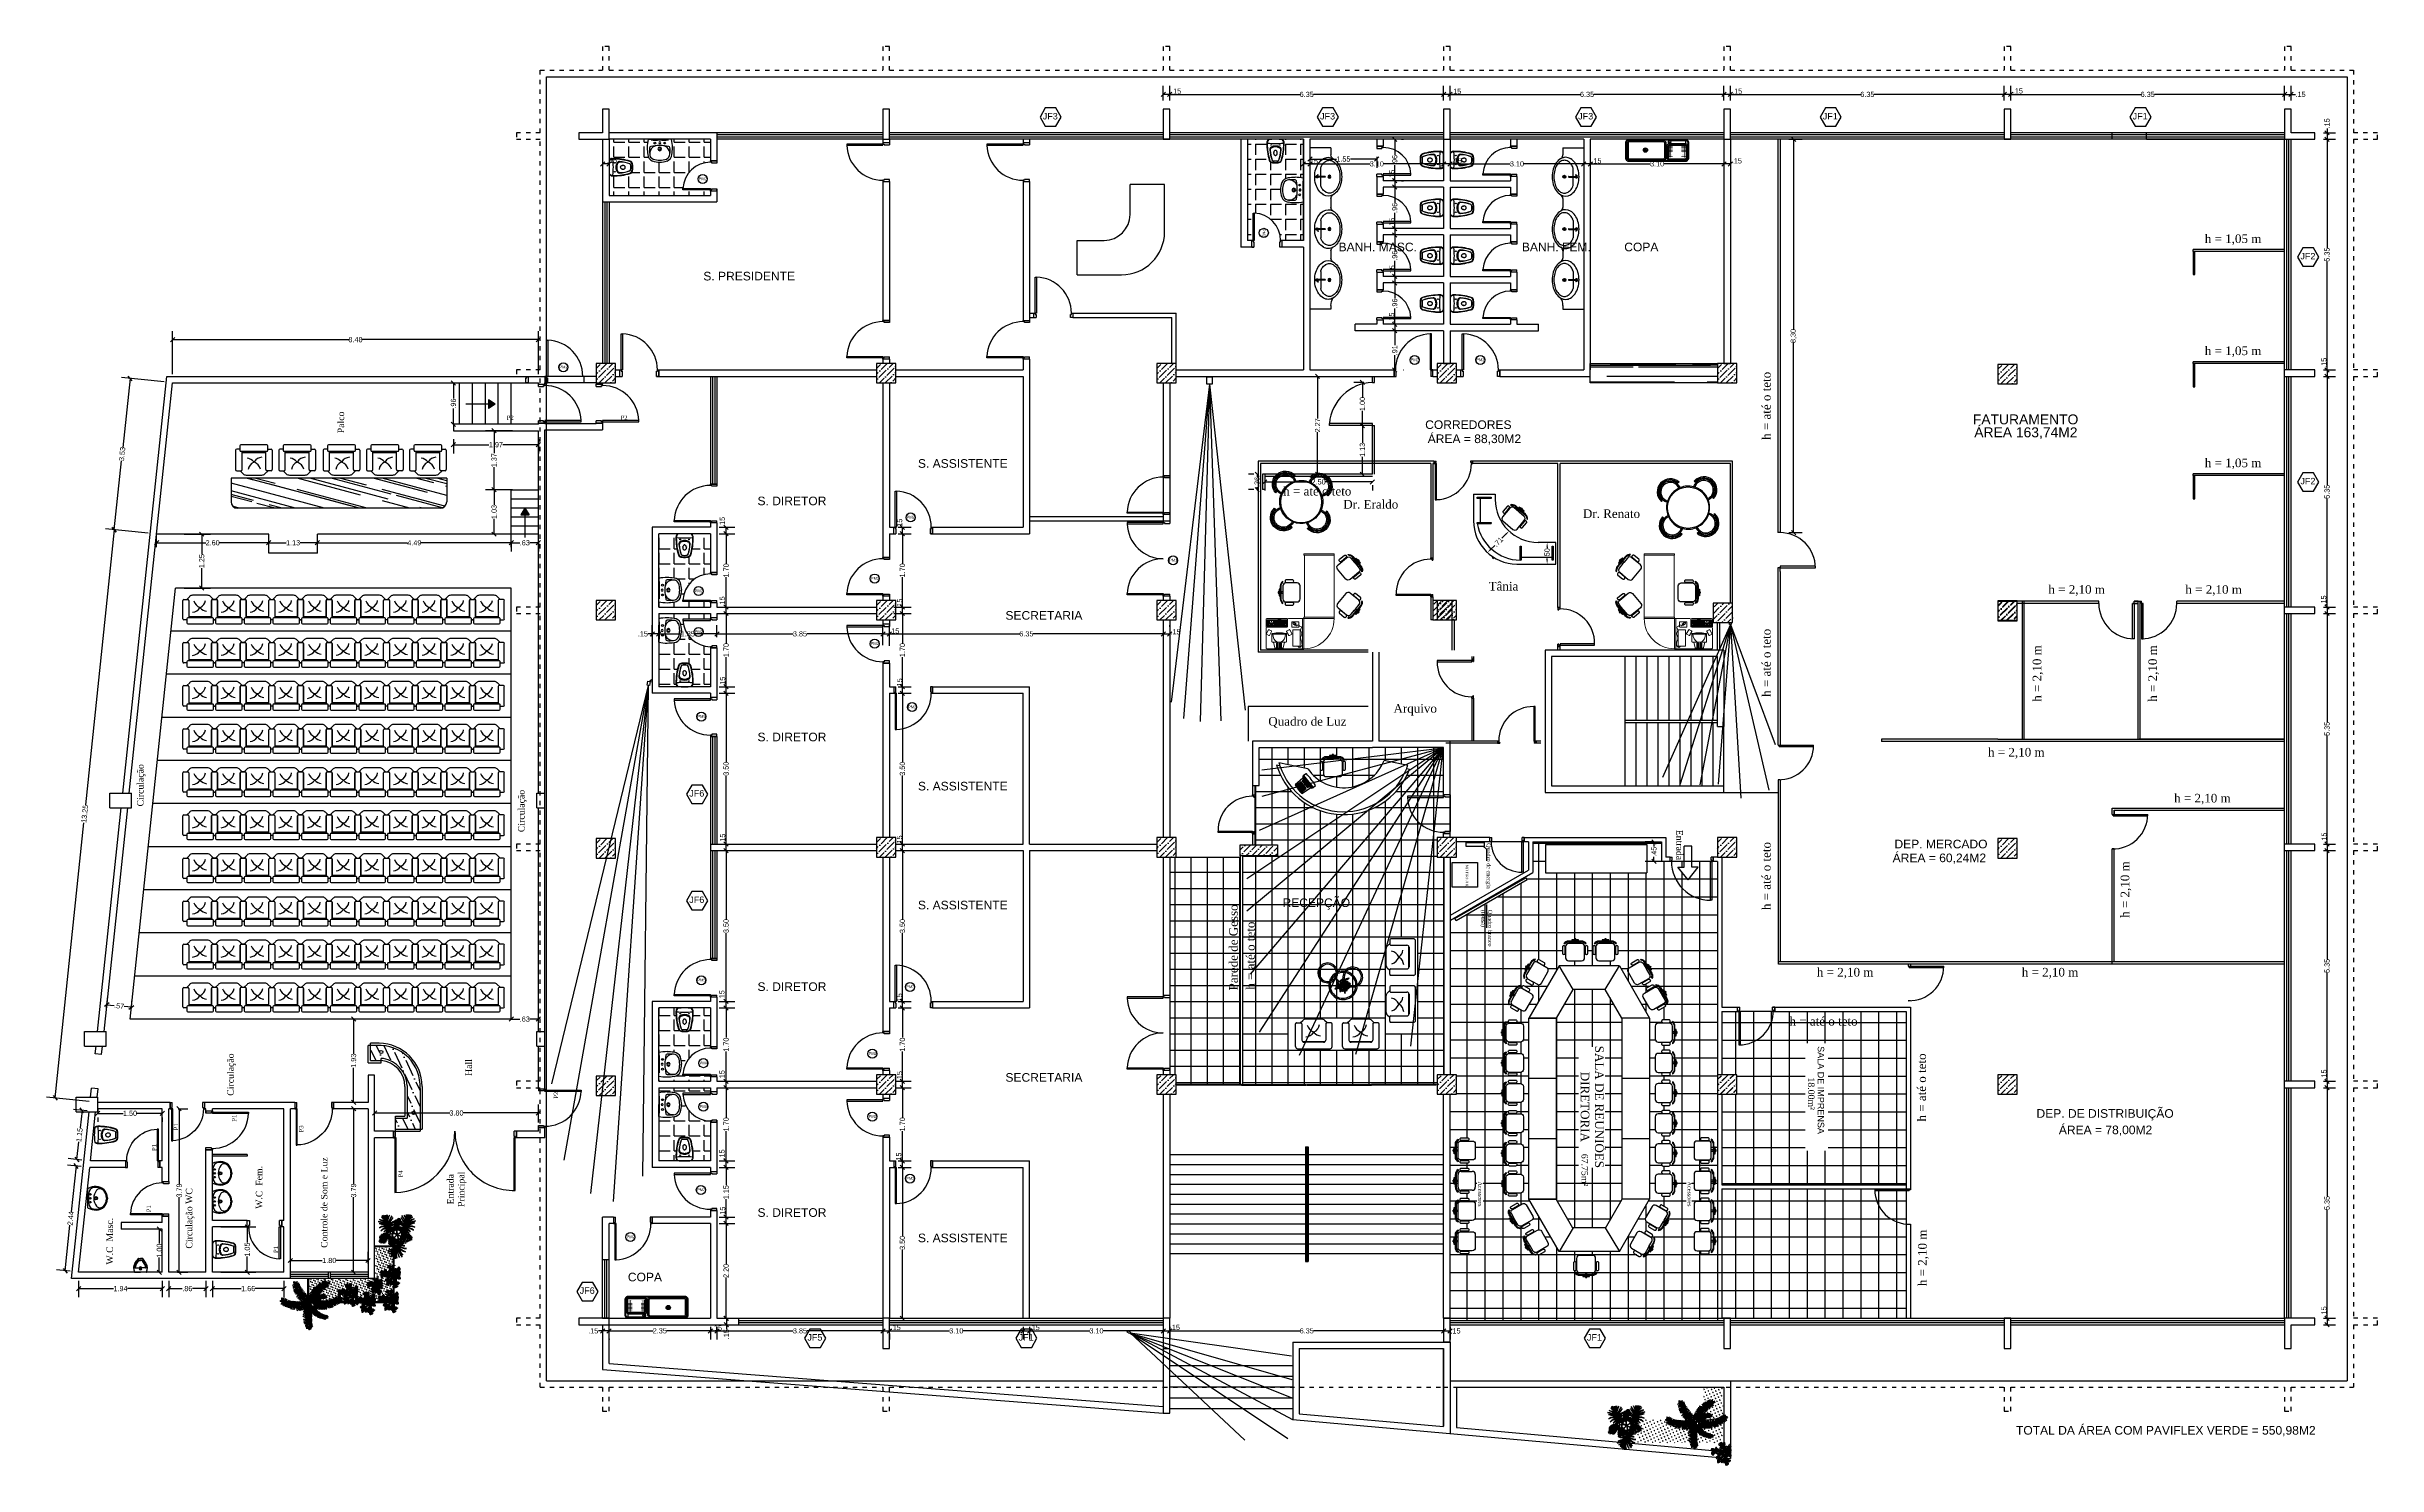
# Model space of a CAD drawing. Extents: x 97.2 to 178.4, y 268.6 to 301.5.
# Drawn here: x 97.2 to 151.3, y 268.6 to 301.5 of the extents above; entities that cross this region are included whole.
import ezdxf

# ---------------------------------------------------------------- set-up
doc = ezdxf.new("R2010")
doc.units = 0
doc.header["$MEASUREMENT"] = 0
doc.linetypes.add('ACAD_ISO03W100', pattern=[30, 12, -18])
doc.layers.get('0').update_dxf_attribs({"linetype": 'CONTINUOUS'})
doc.layers.get('DEFPOINTS').update_dxf_attribs({"linetype": 'CONTINUOUS'})
for name, color, linetype in [('ACES', 7, 'CONTINUOUS'), ('ACES-I', 251, 'CONTINUOUS'), ('APBAN', 7, 'CONTINUOUS'), ('APBAN-I', 251, 'CONTINUOUS'), ('APCOZ', 7, 'CONTINUOUS'), ('APCOZ-I', 251, 'CONTINUOUS'), ('COTAS', 8, 'CONTINUOUS'), ('DIVISÓRIA', 1, 'CONTINUOUS'), ('DIVISÓRIAS', 1, 'CONTINUOUS'), ('FINO', 251, 'CONTINUOUS'), ('JANELA-ESQUADRIAS', 11, 'CONTINUOUS'), ('LOUÇAS', 103, 'CONTINUOUS'), ('MOBIL', 7, 'CONTINUOUS'), ('MOBIL-I', 251, 'CONTINUOUS'), ('MURETA', 134, 'CONTINUOUS'), ('MÓVEIS', 21, 'CONTINUOUS'), ('PAREDE', 7, 'CONTINUOUS'), ('PAREDE-ALVENARIA', 7, 'CONTINUOUS'), ('PAREDE-GESSO', 251, 'CONTINUOUS'), ('PILAR', 5, 'CONTINUOUS'), ('PISO', 251, 'CONTINUOUS'), ('PISO-NOVO', 8, 'CONTINUOUS'), ('PISOS', 9, 'CONTINUOUS'), ('PROJEÇÃOTELHADO', 181, 'ACAD_ISO03W100'), ('SETA', 1, 'CONTINUOUS'), ('TXTAMBIENTE', 143, 'CONTINUOUS'), ('TXTCIRCUITOS', 113, 'CONTINUOUS'), ('VEGET', 64, 'CONTINUOUS'), ('VEGET-I', 62, 'CONTINUOUS'), ('VIDRO', 4, 'CONTINUOUS'), ('VISTA', 8, 'CONTINUOUS')]:
    doc.layers.add(name, color=color, linetype=linetype)
doc.layers.add('MOBILIÁRIO', color=1, linetype='CONTINUOUS', lineweight=9)
doc.styles.get("Standard").update_dxf_attribs({"font": 'arial.ttf'})
doc.dimstyles.get("Standard").update_dxf_attribs({"dimscale": 0, "dimtxt": 0.12, "dimasz": 0.1, "dimexe": 0.2, "dimexo": 0.2, "dimgap": 0, "dimtad": 0, "dimzin": 5, "dimdsep": 46, "dimtxsty": 'Standard', "dimblk1": 'OBLIQUE', "dimblk2": 'OBLIQUE', "dimsah": 1, "dimcen": 0.1, "dimadec": 0, "dimazin": 0, "dimtfac": 1, "dimtmove": 0, "dimatfit": 3, "dimldrblk": 'OBLIQUE', "dimfxl": 1, "dimtolj": 1, "dimtzin": 1, "dimarcsym": 0})
pattern_1 = [(0, (0, 0), (0, 0.34925), [0.254, -0.09525]), (90, (0, 0), (-0.34925, 2e-17), [0.254, -0.09525])]
pattern_2 = [(45, (-126.12419, -284.90516), (0.05051394, 0.185217782), [0.238125, -0.047625, 0, -0.047625])]

# ---------------------------------------------------------------- blocks, each defined once
blk = doc.blocks.new('VASOSAN1')
at = {"layer": 'LOUÇAS'}
for centre in [(-0.102, -0.133), (0.102, -0.133)]:
    blk.add_circle(centre, 0.00698, dxfattribs=at)
for centre, radius, start, end in [((-0.105, -0.082), 0.096, 136.5326, 180), ((1.196, -0.092), 1.397, 179.59, 196.6011), ((-0.004, -0.107), 0.188, 171.5717, 179.2851), ((1.196, -0.092), 1.388, 180.5244, 196.1957), ((-0.004, -0.107), 0.188, 163.9784, 171.5717), ((-0.183, -0.081), 0.00698, 171.5717, 263.6349), ((-0.093, -0.082), 0.096, 136.5326, 164.4946), ((0, 1.561), 1.659, 263.6349, 270), ((-0.223, 0.022), 0.0611, 321.8555, 326.3665), ((-0.164, -0.017), 0.00873, 95.7172, 146.3665), ((0, -1.659), 1.659, 90, 95.7172), ((-0.21, 0.022), 0.0611, 321.8555, 326.3665), ((-0.145, -0.025), 0.0196, 114.5237, 139.2949), ((-0.076, -0.471), 0.0698, 196.6011, 260.4041), ((-0.07, -0.46), 0.0698, 196.1957, 260.8899), ((-0.067, -0.239), 0.0655, 120.5583, 184.2477), ((0.739, -0.179), 0.873, 184.2477, 200.2598), ((-0.058, -0.255), 0.0655, 116.109, 182.0289), ((0.575, -0.233), 0.698, 182.0289, 200.9188), ((0, -0.352), 0.196, 90, 120.5583), ((0, -0.024), 0.524, 260.4041, 270), ((0, -0.373), 0.196, 90, 116.109), ((0, -0.024), 0.512, 260.8899, 270), ((-0.059, -0.474), 0.0227, 200.2598, 262.5367), ((-0.056, -0.474), 0.0227, 200.9188, 262.8803), ((0, -0.024), 0.477, 262.5367, 270), ((0.012, -0.321), 0.0555, 167.7779, 198.8244), ((-0.044, -0.305), 0.00364, 309.4719, 346.4901), ((-0.038, -0.311), 0.00438, 140.0137, 160.5298), ((0.014, -0.321), 0.058, 197.8884, 217.9267), ((0.037, -0.317), 0.078, 163.2777, 172.1219), ((0.019, -0.311), 0.0591, 144.0457, 163.2777), ((0.006, -0.328), 0.0468, 217.9267, 242.0063), ((0.007, -0.303), 0.0449, 119.7295, 144.0457), ((0, -0.339), 0.0348, 242.0063, 270), ((0, -0.29), 0.0303, 90, 119.7295), ((0, -1.659), 1.659, 84.2828, 90), ((0, 1.561), 1.659, 270, 276.3651), ((0, -0.352), 0.196, 59.4417, 90), ((0, -0.373), 0.196, 63.891, 90), ((0, -0.29), 0.0303, 60.2705, 90), ((0, -0.339), 0.0348, 270, 297.9937), ((0, -0.024), 0.477, 270, 277.4633), ((0, -0.024), 0.512, 270, 279.1101), ((0, -0.024), 0.524, 270, 279.5959), ((-0.007, -0.303), 0.0449, 35.9543, 60.2705), ((-0.006, -0.328), 0.0468, 297.9937, 322.0733), ((-0.019, -0.311), 0.0591, 16.7223, 35.9543), ((-0.014, -0.321), 0.058, 322.0733, 342.1116), ((-0.037, -0.317), 0.078, 7.8781, 16.7223), ((0.044, -0.305), 0.00364, 193.5099, 230.5281), ((-0.012, -0.321), 0.0555, 341.1756, 12.2221), ((0.038, -0.311), 0.00438, 19.4702, 39.9863), ((0.056, -0.474), 0.0227, 277.1197, 339.0812), ((0.059, -0.474), 0.0227, 277.4633, 339.7402), ((-0.575, -0.233), 0.698, 339.0812, 357.9711), ((-0.739, -0.179), 0.873, 339.7402, 355.7523), ((0.07, -0.46), 0.0698, 279.1101, 343.8043), ((0.058, -0.255), 0.0655, 357.9711, 63.891), ((0.076, -0.471), 0.0698, 279.5959, 343.3989), ((0.067, -0.239), 0.0655, 355.7523, 59.4417), ((-1.196, -0.092), 1.388, 343.8043, 359.4756), ((-1.196, -0.092), 1.397, 343.3989, 0.41), ((0.145, -0.025), 0.0196, 40.7051, 65.4763), ((0.21, 0.022), 0.0611, 213.6335, 218.1445), ((0.093, -0.082), 0.096, 15.5054, 43.4674), ((0.164, -0.017), 0.00873, 33.6335, 84.2828), ((0.223, 0.022), 0.0611, 213.6335, 218.1445), ((0.105, -0.082), 0.096, 0, 43.4674), ((0.183, -0.081), 0.00698, 276.3651, 8.4283), ((0.004, -0.107), 0.188, 8.4283, 16.0216), ((0.004, -0.107), 0.188, 0.7149, 8.4283)]:
    blk.add_arc(centre, radius, start, end, dxfattribs=at)
blk = doc.blocks.new('LAVAT03')
at = {"layer": 'LOUÇAS'}
for p in [(-0.273, 0), (0.273, 0)]:
    blk.add_line(p, (0, 0), dxfattribs=at)
for centre in [(-0.113, -0.088), (0.113, -0.088)]:
    blk.add_circle(centre, 0.021, dxfattribs=at)
for centre, radius, start, end in [((-0.659, -0.197), 0.952, 0.0413, 11.9327), ((0.659, -0.197), 0.952, 168.0673, 179.9587), ((1.086, -0.157), 1.379, 181.6145, 188.2504), ((-0.098, -0.336), 0.183, 186.1563, 246.6298), ((0.562, -0.257), 0.8, 175.381, 186.2391), ((-0.205, -0.195), 0.03, 101.0404, 175.381), ((-0.036, -0.334), 0.197, 132.2593, 182.819), ((-0.108, -0.343), 0.125, 179.8449, 247.0674), ((0.019, -1.343), 1.2, 90.8986, 101.0404), ((-0.1, 1.482), 1.5, 266.1774, 273.8226), ((0.008, 0.036), 0.568, 251.7305, 269.1731), ((0.038, -0.484), 0.361, 111.4716, 124.8909), ((0.005, -0.023), 0.464, 249.6294, 269.1647), ((0, -0.223), 0.042, 90, 270), ((0, -0.223), 0.026, 90, 270), ((0, -0.08), 0.021, 90, 270), ((-0.004, -0.025), 0.462, 270.3153, 290.4098), ((0.1, 1.482), 1.5, 266.1774, 273.8226), ((0, -0.08), 0.021, 270, 90), ((-0.019, -1.343), 1.2, 78.9596, 89.1014), ((0, -0.223), 0.042, 270, 90), ((0, -0.223), 0.026, 270, 90), ((-0.008, 0.035), 0.567, 270.7581, 288.2735), ((-0.038, -0.484), 0.361, 55.1091, 68.5284), ((0.108, -0.343), 0.125, 292.9326, 0.1551), ((0.036, -0.334), 0.197, 357.181, 47.7407), ((0.098, -0.336), 0.183, 293.3702, 353.8437), ((0.205, -0.195), 0.03, 4.619, 78.9596), ((-0.562, -0.257), 0.8, 353.7609, 4.619), ((-1.086, -0.157), 1.379, 351.7496, 358.3855)]:
    blk.add_arc(centre, radius, start, end, dxfattribs=at)
blk = doc.blocks.new('PIA')
at = {"layer": 'APBAN'}
for p, q in [((0, 0), (2.95, 0)), ((0, -0.559), (0, 0)), ((2.95, 0), (4.308, 0)), ((4.308, -0.559), (4.308, 0)), ((0, -0.559), (0.194, -0.559)), ((1.357, -0.559), (1.593, -0.559)), ((2.756, -0.559), (2.95, -0.559)), ((2.915, -0.559), (2.95, -0.559)), ((4.213, -0.559), (4.308, -0.559))]:
    blk.add_line(p, q, dxfattribs=at)
for centre, radius, start, end in [((0.194, -0.671), 0.112, 30.41289, 90), ((0.637, -0.411), 0.402, 210.41289, 235.30485), ((0.914, -0.411), 0.402, 304.69515, 329.10756), ((1.357, -0.671), 0.112, 90, 149.78165), ((1.593, -0.671), 0.112, 30.21835, 90), ((2.036, -0.411), 0.402, 210.89244, 235.30485), ((2.313, -0.411), 0.402, 304.69515, 329.58711), ((2.756, -0.671), 0.112, 90, 149.58711), ((2.95, -0.671), 0.112, 30.21835, 90), ((3.393, -0.411), 0.402, 210.89244, 235.30485), ((3.67, -0.411), 0.402, 304.69515, 329.58711), ((4.209, -0.919), 0.36, 89.21324, 122.19284), ((0.721, -0.29), 0.549, 235.30485, 253.99905), ((0.776, -0.099), 0.748, 253.99905, 270), ((0.776, -0.099), 0.748, 270, 286.00095), ((0.831, -0.29), 0.549, 286.00095, 304.69515), ((2.12, -0.29), 0.549, 235.30485, 253.99905), ((2.174, -0.099), 0.748, 253.99905, 270), ((2.174, -0.099), 0.748, 270, 286.00095), ((2.229, -0.29), 0.549, 286.00095, 304.69515), ((3.477, -0.29), 0.549, 235.30485, 253.99905), ((3.532, -0.099), 0.748, 253.99905, 270), ((3.532, -0.099), 0.748, 270, 286.00095), ((3.587, -0.29), 0.549, 286.00095, 304.69515)]:
    blk.add_arc(centre, radius, start, end, dxfattribs=at)
at = {"layer": 'APBAN-I'}
for p, q in [((0.768, -0.288), (0.546, -0.288)), ((0.745, -0.203), (0.714, -0.214)), ((0.746, -0.206), (0.715, -0.217)), ((0.801, -0.175), (0.744, -0.195)), ((0.802, -0.176), (0.744, -0.197)), ((0.808, -0.192), (0.749, -0.212)), ((0.808, -0.193), (0.75, -0.213)), ((0.768, -0.402), (0.768, -0.231)), ((0.784, -0.402), (0.784, -0.231)), ((1.005, -0.288), (0.784, -0.288)), ((1.945, -0.288), (2.166, -0.288)), ((2.142, -0.193), (2.2, -0.213)), ((2.143, -0.192), (2.201, -0.212)), ((2.148, -0.176), (2.206, -0.197)), ((2.149, -0.175), (2.206, -0.195)), ((2.166, -0.402), (2.166, -0.231)), ((2.182, -0.402), (2.182, -0.231)), ((2.182, -0.288), (2.404, -0.288)), ((2.204, -0.206), (2.235, -0.217)), ((2.205, -0.203), (2.236, -0.214)), ((3.302, -0.288), (3.524, -0.288)), ((3.5, -0.192), (3.558, -0.212)), ((3.5, -0.193), (3.558, -0.213)), ((3.505, -0.176), (3.564, -0.197)), ((3.506, -0.175), (3.564, -0.195)), ((3.524, -0.402), (3.524, -0.231)), ((3.54, -0.402), (3.54, -0.231)), ((3.54, -0.288), (3.761, -0.288)), ((3.561, -0.206), (3.593, -0.217)), ((3.562, -0.203), (3.594, -0.214)), ((0.776, -0.799), (0.776, -0.799))]:
    blk.add_line(p, q, dxfattribs=at)
for centre, radius in [((0.776, -0.519), 0.04), ((0.776, -0.519), 0.024), ((0.776, -0.519), 0.0224), ((2.174, -0.519), 0.04), ((2.174, -0.519), 0.024), ((2.174, -0.519), 0.0224), ((3.532, -0.519), 0.04), ((3.532, -0.519), 0.024), ((3.532, -0.519), 0.0224)]:
    blk.add_circle(centre, radius, dxfattribs=at)
for centre, radius, start, end in [((0.51, -0.487), 0.253, 149.10756, 180), ((0.51, -0.487), 0.253, 180, 210.89244), ((0.637, -0.564), 0.402, 124.69515, 149.10756), ((0.519, -0.519), 0.183, 146.93961, 180), ((0.519, -0.519), 0.183, 180, 213.06039), ((0.642, -0.599), 0.329, 122.47119, 146.93961), ((0.642, -0.439), 0.329, 213.06039, 237.52881), ((0.721, -0.685), 0.549, 106.00095, 124.69515), ((0.723, -0.726), 0.48, 116.18807, 122.47119), ((0.546, -0.368), 0.0799, 90, 116.18807), ((0.776, -0.875), 0.748, 90, 106.00095), ((0.714, -0.215), 0.0016, 109.1342, 289.1342), ((0.776, -0.194), 0.032, 293.57818, 246.42182), ((0.76, -0.231), 0.00799, 0, 66.42182), ((0.776, -0.402), 0.00799, 180, 0), ((0.776, -0.875), 0.748, 73.99905, 90), ((0.792, -0.231), 0.00799, 113.57818, 180), ((0.831, -0.685), 0.549, 55.30485, 73.99905), ((1.005, -0.368), 0.0799, 63.81193, 90), ((0.829, -0.726), 0.48, 57.52881, 63.81193), ((0.91, -0.599), 0.329, 33.06039, 57.52881), ((0.91, -0.439), 0.329, 302.47119, 326.93961), ((0.914, -0.564), 0.402, 30.89244, 55.30485), ((1.033, -0.519), 0.183, 0, 33.06039), ((1.033, -0.519), 0.183, 326.93961, 0), ((1.042, -0.487), 0.253, 329.78165, 30.89244), ((1.042, -0.487), 0.253, 329.10756, 329.78165), ((1.908, -0.487), 0.253, 149.10756, 210.21835), ((1.908, -0.487), 0.253, 210.21835, 210.89244), ((2.036, -0.564), 0.402, 124.69515, 149.10756), ((1.918, -0.519), 0.183, 146.93961, 180), ((1.918, -0.519), 0.183, 180, 213.06039), ((2.04, -0.599), 0.329, 122.47119, 146.93961), ((2.04, -0.439), 0.329, 213.06039, 237.52881), ((2.12, -0.685), 0.549, 106.00095, 124.69515), ((2.121, -0.726), 0.48, 116.18807, 122.47119), ((1.945, -0.368), 0.0799, 90, 116.18807), ((2.174, -0.875), 0.748, 90, 106.00095), ((2.174, -0.194), 0.032, 293.57818, 246.42182), ((2.158, -0.231), 0.00799, 0, 66.42182), ((2.174, -0.402), 0.00799, 180, 0), ((2.174, -0.875), 0.748, 73.99905, 90), ((2.19, -0.231), 0.00799, 113.57818, 180), ((2.236, -0.215), 0.0016, 250.8658, 70.8658), ((2.229, -0.685), 0.549, 55.30485, 73.99905), ((2.404, -0.368), 0.0799, 63.81193, 90), ((2.227, -0.726), 0.48, 57.52881, 63.81193), ((2.308, -0.599), 0.329, 33.06039, 57.52881), ((2.308, -0.439), 0.329, 302.47119, 326.93961), ((2.313, -0.564), 0.402, 30.89244, 55.30485), ((2.431, -0.519), 0.183, 0, 33.06039), ((2.431, -0.519), 0.183, 326.93961, 0), ((2.44, -0.487), 0.253, 0, 30.89244), ((2.44, -0.487), 0.253, 329.10756, 0), ((3.266, -0.487), 0.253, 149.10756, 210.21835), ((3.266, -0.487), 0.253, 210.21835, 210.89244), ((3.393, -0.564), 0.402, 124.69515, 149.10756), ((3.275, -0.519), 0.183, 146.93961, 180), ((3.275, -0.519), 0.183, 180, 213.06039), ((3.398, -0.599), 0.329, 122.47119, 146.93961), ((3.398, -0.439), 0.329, 213.06039, 237.52881), ((3.477, -0.685), 0.549, 106.00095, 124.69515), ((3.479, -0.726), 0.48, 116.18807, 122.47119), ((3.302, -0.368), 0.0799, 90, 116.18807), ((3.532, -0.875), 0.748, 90, 106.00095), ((3.532, -0.194), 0.032, 293.57818, 246.42182), ((3.516, -0.231), 0.00799, 0, 66.42182), ((3.532, -0.402), 0.00799, 180, 0), ((3.532, -0.875), 0.748, 73.99905, 90), ((3.548, -0.231), 0.00799, 113.57818, 180), ((3.593, -0.215), 0.0016, 250.8658, 70.8658), ((3.587, -0.685), 0.549, 55.30485, 73.99905), ((3.761, -0.368), 0.0799, 63.81193, 90), ((3.585, -0.726), 0.48, 57.52881, 63.81193), ((3.666, -0.599), 0.329, 33.06039, 57.52881), ((3.666, -0.439), 0.329, 302.47119, 326.93961), ((3.67, -0.564), 0.402, 30.89244, 55.30485), ((3.789, -0.519), 0.183, 0, 33.06039), ((3.789, -0.519), 0.183, 326.93961, 0), ((3.798, -0.487), 0.253, 0, 30.89244), ((3.798, -0.487), 0.253, 329.10756, 0), ((0.723, -0.312), 0.48, 237.52881, 255.23326), ((0.776, -0.111), 0.688, 255.23326, 270), ((0.776, -0.111), 0.688, 270, 284.76674), ((0.829, -0.312), 0.48, 284.76674, 302.47119), ((2.121, -0.312), 0.48, 237.52881, 255.23326), ((2.174, -0.111), 0.688, 255.23326, 270), ((2.174, -0.111), 0.688, 270, 284.76674), ((2.227, -0.312), 0.48, 284.76674, 302.47119), ((3.479, -0.312), 0.48, 237.52881, 255.23326), ((3.532, -0.111), 0.688, 255.23326, 270), ((3.532, -0.111), 0.688, 270, 284.76674), ((3.585, -0.312), 0.48, 284.76674, 302.47119)]:
    blk.add_arc(centre, radius, start, end, dxfattribs=at)
blk = doc.blocks.new('PIA2')
at = {"layer": 'APCOZ'}
for p, q in [((0.666, 0), (-0.666, 0)), ((-0.732, -0.067), (-0.732, -0.443)), ((-0.694, -0.012), (-0.72, -0.038)), ((-0.694, -0.498), (-0.72, -0.472)), ((-0.666, -0.51), (0.666, -0.51)), ((0.694, -0.012), (0.72, -0.038)), ((0.694, -0.498), (0.72, -0.472)), ((0.732, -0.443), (0.732, -0.067))]:
    blk.add_line(p, q, dxfattribs=at)
for centre, start, end in [((-0.692, -0.067), 135, 180), ((-0.692, -0.443), 180, 225), ((-0.666, -0.04), 90, 135), ((-0.666, -0.47), 225, 270), ((0.666, -0.04), 45, 90), ((0.666, -0.47), 270, 315), ((0.692, -0.067), 0, 45), ((0.692, -0.443), 315, 0)]:
    blk.add_arc(centre, 0.04, start, end, dxfattribs=at)
at = {"layer": 'APCOZ-I'}
for p, q in [((-0.712, -0.067), (-0.712, -0.443)), ((-0.68, -0.026), (-0.706, -0.052)), ((-0.68, -0.484), (-0.706, -0.458)), ((-0.702, -0.067), (-0.702, -0.443)), ((-0.673, -0.033), (-0.699, -0.059)), ((-0.673, -0.477), (-0.699, -0.451)), ((-0.657, -0.06), (-0.672, -0.075)), ((-0.672, -0.075), (-0.672, -0.435)), ((-0.657, -0.45), (-0.672, -0.435)), ((0.666, -0.02), (-0.666, -0.02)), ((0.167, -0.03), (-0.666, -0.03)), ((-0.666, -0.48), (0.167, -0.48)), ((-0.666, -0.49), (0.666, -0.49)), ((0.159, -0.06), (-0.657, -0.06)), ((-0.657, -0.45), (0.159, -0.45)), ((0.159, -0.06), (0.173, -0.075)), ((0.159, -0.45), (0.173, -0.435)), ((0.173, -0.075), (0.173, -0.435)), ((0.174, -0.033), (0.201, -0.059)), ((0.174, -0.477), (0.201, -0.451)), ((0.203, -0.067), (0.203, -0.443)), ((0.223, -0.142), (0.223, -0.443)), ((0.253, -0.108), (0.226, -0.134)), ((0.253, -0.477), (0.226, -0.451)), ((0.268, -0.135), (0.253, -0.15)), ((0.268, -0.135), (0.253, -0.15)), ((0.253, -0.15), (0.253, -0.435)), ((0.268, -0.45), (0.253, -0.435)), ((0.26, -0.085), (0.26, -0.04)), ((0.26, -0.105), (0.666, -0.105)), ((0.26, -0.48), (0.666, -0.48)), ((0.268, -0.135), (0.657, -0.135)), ((0.268, -0.45), (0.657, -0.45)), ((0.27, -0.03), (0.656, -0.03)), ((0.27, -0.095), (0.656, -0.095)), ((0.274, -0.076), (0.312, -0.076)), ((0.657, -0.135), (0.672, -0.15)), ((0.657, -0.45), (0.672, -0.435)), ((0.666, -0.085), (0.666, -0.04)), ((0.672, -0.15), (0.672, -0.435)), ((0.673, -0.108), (0.699, -0.134)), ((0.673, -0.477), (0.699, -0.451)), ((0.68, -0.026), (0.706, -0.052)), ((0.68, -0.484), (0.706, -0.458)), ((0.702, -0.142), (0.702, -0.443)), ((0.712, -0.067), (0.712, -0.443))]:
    blk.add_line(p, q, dxfattribs=at)
at = {"layer": 'APCOZ-I', "color": 253}
for centre, radius in [((-0.271, -0.25), 0.0485), ((-0.271, -0.25), 0.0385), ((-0.271, -0.25), 0.0148), ((0.282, -0.165), 0.00271), ((0.282, -0.195), 0.00271), ((0.282, -0.225), 0.00271), ((0.282, -0.255), 0.00271), ((0.282, -0.285), 0.00271), ((0.282, -0.315), 0.00271), ((0.282, -0.345), 0.00271), ((0.282, -0.375), 0.00271), ((0.282, -0.405), 0.00271), ((0.312, -0.165), 0.00271), ((0.312, -0.195), 0.00271), ((0.312, -0.225), 0.00271), ((0.312, -0.255), 0.00271), ((0.312, -0.285), 0.00271), ((0.312, -0.315), 0.00271), ((0.312, -0.345), 0.00271), ((0.312, -0.375), 0.00271), ((0.312, -0.405), 0.00271), ((0.342, -0.165), 0.00271), ((0.342, -0.195), 0.00271), ((0.342, -0.225), 0.00271), ((0.342, -0.255), 0.00271), ((0.342, -0.285), 0.00271), ((0.342, -0.315), 0.00271), ((0.342, -0.345), 0.00271), ((0.342, -0.375), 0.00271), ((0.342, -0.405), 0.00271), ((0.581, -0.165), 0.00271), ((0.581, -0.195), 0.00271), ((0.581, -0.225), 0.00271), ((0.581, -0.255), 0.00271), ((0.581, -0.285), 0.00271), ((0.581, -0.315), 0.00271), ((0.581, -0.345), 0.00271), ((0.581, -0.375), 0.00271), ((0.581, -0.405), 0.00271), ((0.611, -0.165), 0.00271), ((0.611, -0.195), 0.00271), ((0.611, -0.225), 0.00271), ((0.611, -0.255), 0.00271), ((0.611, -0.285), 0.00271), ((0.611, -0.315), 0.00271), ((0.611, -0.345), 0.00271), ((0.611, -0.375), 0.00271), ((0.611, -0.405), 0.00271), ((0.641, -0.165), 0.00271), ((0.641, -0.195), 0.00271), ((0.641, -0.225), 0.00271), ((0.641, -0.255), 0.00271), ((0.641, -0.285), 0.00271), ((0.641, -0.315), 0.00271), ((0.641, -0.345), 0.00271), ((0.641, -0.375), 0.00271), ((0.641, -0.405), 0.00271)]:
    blk.add_circle(centre, radius, dxfattribs=at)
at = {"layer": 'APCOZ-I'}
blk.add_circle((0.293, -0.062), 0.024, dxfattribs=at)
for centre, radius, start, end in [((-0.692, -0.067), 0.02, 135, 180), ((-0.692, -0.443), 0.02, 180, 225), ((-0.692, -0.067), 0.01, 135, 180), ((-0.692, -0.443), 0.01, 180, 225), ((-0.666, -0.04), 0.02, 90, 135), ((-0.666, -0.47), 0.02, 225, 270), ((-0.666, -0.04), 0.01, 90, 135), ((-0.666, -0.47), 0.01, 225, 270), ((0.167, -0.04), 0.01, 45, 90), ((0.167, -0.47), 0.01, 270, 315), ((0.193, -0.067), 0.01, 0, 45), ((0.193, -0.443), 0.01, 315, 0), ((0.233, -0.142), 0.01, 135, 180), ((0.233, -0.443), 0.01, 180, 225), ((0.26, -0.115), 0.01, 90, 135), ((0.26, -0.47), 0.01, 225, 270), ((0.27, -0.04), 0.01, 90, 180), ((0.27, -0.085), 0.01, 180, 270), ((0.656, -0.04), 0.01, 0, 90), ((0.656, -0.085), 0.01, 270, 0), ((0.666, -0.04), 0.02, 45, 90), ((0.666, -0.115), 0.01, 45, 90), ((0.666, -0.47), 0.01, 270, 315), ((0.666, -0.47), 0.02, 270, 315), ((0.692, -0.142), 0.01, 0, 45), ((0.692, -0.443), 0.01, 315, 0), ((0.692, -0.067), 0.02, 0, 45), ((0.692, -0.443), 0.02, 315, 0)]:
    blk.add_arc(centre, radius, start, end, dxfattribs=at)
blk = doc.blocks.new('_OBLIQUE')
at = {"color": 0, "linetype": 'ByBlock'}
blk.add_line((-0.5, -0.5), (0.5, 0.5), dxfattribs=at)
blk = doc.blocks.new('*D5')
at = {"color": 0, "linetype": 'ByBlock'}
for p, q in [((142.752, 300.276), (142.752, 300.618)), ((149.102, 300.276), (149.102, 300.618)), ((142.752, 300.418), (145.771, 300.418)), ((149.102, 300.418), (146.084, 300.418))]:
    blk.add_line(p, q, dxfattribs=at)
at = {"layer": 'DEFPOINTS', "color": 0, "linetype": 'ByBlock'}
for p in [(142.752, 300.418), (142.752, 300.076), (149.102, 300.076)]:
    blk.add_point(p, dxfattribs=at)
at = {"color": 0, "linetype": 'ByBlock', "xscale": 0.1, "yscale": 0.1, "zscale": 0.1, "rotation": 180}
blk.add_blockref('_OBLIQUE', (142.752, 300.418), dxfattribs=at)
at = {"color": 0, "linetype": 'ByBlock', "xscale": 0.1, "yscale": 0.1, "zscale": 0.1}
blk.add_blockref('_OBLIQUE', (149.102, 300.418), dxfattribs=at)
at = {"color": 0, "linetype": 'ByBlock', "insert": (145.927, 300.418), "char_height": 0.12, "attachment_point": 5}
blk.add_mtext('\\A1;6.35', dxfattribs=at)
blk = doc.blocks.new('*D6')
at = {"color": 0, "linetype": 'ByBlock'}
for p, q in [((142.602, 300.276), (142.602, 300.618)), ((142.752, 300.276), (142.752, 300.618)), ((142.752, 300.418), (142.602, 300.418))]:
    blk.add_line(p, q, dxfattribs=at)
at = {"layer": 'DEFPOINTS', "color": 0, "linetype": 'ByBlock'}
for p in [(142.602, 300.418), (142.602, 300.076), (142.752, 300.076)]:
    blk.add_point(p, dxfattribs=at)
at = {"color": 0, "linetype": 'ByBlock', "xscale": 0.1, "yscale": 0.1, "zscale": 0.1, "rotation": 180}
blk.add_blockref('_OBLIQUE', (142.602, 300.418), dxfattribs=at)
at = {"color": 0, "linetype": 'ByBlock', "xscale": 0.1, "yscale": 0.1, "zscale": 0.1}
blk.add_blockref('_OBLIQUE', (142.752, 300.418), dxfattribs=at)
at = {"color": 0, "linetype": 'ByBlock', "insert": (142.916, 300.498), "char_height": 0.12, "attachment_point": 5}
blk.add_mtext('\\A1;.15', dxfattribs=at)
blk = doc.blocks.new('*D7')
at = {"color": 0, "linetype": 'ByBlock'}
for p, q in [((136.252, 300.276), (136.252, 300.618)), ((142.602, 300.276), (142.602, 300.618)), ((136.252, 300.418), (139.271, 300.418)), ((142.602, 300.418), (139.584, 300.418))]:
    blk.add_line(p, q, dxfattribs=at)
at = {"layer": 'DEFPOINTS', "color": 0, "linetype": 'ByBlock'}
for p in [(136.252, 300.418), (136.252, 300.076), (142.602, 300.076)]:
    blk.add_point(p, dxfattribs=at)
at = {"color": 0, "linetype": 'ByBlock', "xscale": 0.1, "yscale": 0.1, "zscale": 0.1, "rotation": 180}
blk.add_blockref('_OBLIQUE', (136.252, 300.418), dxfattribs=at)
at = {"color": 0, "linetype": 'ByBlock', "xscale": 0.1, "yscale": 0.1, "zscale": 0.1}
blk.add_blockref('_OBLIQUE', (142.602, 300.418), dxfattribs=at)
at = {"color": 0, "linetype": 'ByBlock', "insert": (139.427, 300.418), "char_height": 0.12, "attachment_point": 5}
blk.add_mtext('\\A1;6.35', dxfattribs=at)
blk = doc.blocks.new('*D8')
at = {"color": 0, "linetype": 'ByBlock'}
for p, q in [((136.102, 300.276), (136.102, 300.618)), ((136.252, 300.276), (136.252, 300.618)), ((136.252, 300.418), (136.102, 300.418))]:
    blk.add_line(p, q, dxfattribs=at)
at = {"layer": 'DEFPOINTS', "color": 0, "linetype": 'ByBlock'}
for p in [(136.102, 300.418), (136.102, 300.076), (136.252, 300.076)]:
    blk.add_point(p, dxfattribs=at)
at = {"color": 0, "linetype": 'ByBlock', "xscale": 0.1, "yscale": 0.1, "zscale": 0.1, "rotation": 180}
blk.add_blockref('_OBLIQUE', (136.102, 300.418), dxfattribs=at)
at = {"color": 0, "linetype": 'ByBlock', "xscale": 0.1, "yscale": 0.1, "zscale": 0.1}
blk.add_blockref('_OBLIQUE', (136.252, 300.418), dxfattribs=at)
at = {"color": 0, "linetype": 'ByBlock', "insert": (136.408, 300.492), "char_height": 0.12, "attachment_point": 5}
blk.add_mtext('\\A1;.15', dxfattribs=at)
blk = doc.blocks.new('*D9')
at = {"color": 0, "linetype": 'ByBlock'}
for p, q in [((129.752, 300.276), (129.752, 300.618)), ((136.102, 300.276), (136.102, 300.618)), ((129.752, 300.418), (132.771, 300.418)), ((136.102, 300.418), (133.084, 300.418))]:
    blk.add_line(p, q, dxfattribs=at)
at = {"layer": 'DEFPOINTS', "color": 0, "linetype": 'ByBlock'}
for p in [(129.752, 300.418), (129.752, 300.076), (136.102, 300.076)]:
    blk.add_point(p, dxfattribs=at)
at = {"color": 0, "linetype": 'ByBlock', "xscale": 0.1, "yscale": 0.1, "zscale": 0.1, "rotation": 180}
blk.add_blockref('_OBLIQUE', (129.752, 300.418), dxfattribs=at)
at = {"color": 0, "linetype": 'ByBlock', "xscale": 0.1, "yscale": 0.1, "zscale": 0.1}
blk.add_blockref('_OBLIQUE', (136.102, 300.418), dxfattribs=at)
at = {"color": 0, "linetype": 'ByBlock', "insert": (132.927, 300.418), "char_height": 0.12, "attachment_point": 5}
blk.add_mtext('\\A1;6.35', dxfattribs=at)
blk = doc.blocks.new('*D10')
at = {"color": 0, "linetype": 'ByBlock'}
for p, q in [((129.602, 300.276), (129.602, 300.618)), ((129.752, 300.276), (129.752, 300.618)), ((129.752, 300.418), (129.602, 300.418))]:
    blk.add_line(p, q, dxfattribs=at)
at = {"layer": 'DEFPOINTS', "color": 0, "linetype": 'ByBlock'}
for p in [(129.602, 300.418), (129.602, 300.076), (129.752, 300.076)]:
    blk.add_point(p, dxfattribs=at)
at = {"color": 0, "linetype": 'ByBlock', "xscale": 0.1, "yscale": 0.1, "zscale": 0.1, "rotation": 180}
blk.add_blockref('_OBLIQUE', (129.602, 300.418), dxfattribs=at)
at = {"color": 0, "linetype": 'ByBlock', "xscale": 0.1, "yscale": 0.1, "zscale": 0.1}
blk.add_blockref('_OBLIQUE', (129.752, 300.418), dxfattribs=at)
at = {"color": 0, "linetype": 'ByBlock', "insert": (129.893, 300.486), "char_height": 0.12, "attachment_point": 5}
blk.add_mtext('\\A1;.15', dxfattribs=at)
blk = doc.blocks.new('*D11')
at = {"color": 0, "linetype": 'ByBlock'}
for p, q in [((123.252, 300.276), (123.252, 300.618)), ((129.602, 300.276), (129.602, 300.618)), ((123.252, 300.418), (126.271, 300.418)), ((129.602, 300.418), (126.584, 300.418))]:
    blk.add_line(p, q, dxfattribs=at)
at = {"layer": 'DEFPOINTS', "color": 0, "linetype": 'ByBlock'}
for p in [(123.252, 300.418), (123.252, 300.076), (129.602, 300.076)]:
    blk.add_point(p, dxfattribs=at)
at = {"color": 0, "linetype": 'ByBlock', "xscale": 0.1, "yscale": 0.1, "zscale": 0.1, "rotation": 180}
blk.add_blockref('_OBLIQUE', (123.252, 300.418), dxfattribs=at)
at = {"color": 0, "linetype": 'ByBlock', "xscale": 0.1, "yscale": 0.1, "zscale": 0.1}
blk.add_blockref('_OBLIQUE', (129.602, 300.418), dxfattribs=at)
at = {"color": 0, "linetype": 'ByBlock', "insert": (126.427, 300.418), "char_height": 0.12, "attachment_point": 5}
blk.add_mtext('\\A1;6.35', dxfattribs=at)
blk = doc.blocks.new('*D12')
at = {"color": 0, "linetype": 'ByBlock'}
for p, q in [((123.102, 300.276), (123.102, 300.618)), ((123.252, 300.276), (123.252, 300.618)), ((123.252, 300.418), (123.102, 300.418))]:
    blk.add_line(p, q, dxfattribs=at)
at = {"layer": 'DEFPOINTS', "color": 0, "linetype": 'ByBlock'}
for p in [(123.102, 300.418), (123.102, 300.076), (123.252, 300.076)]:
    blk.add_point(p, dxfattribs=at)
at = {"color": 0, "linetype": 'ByBlock', "xscale": 0.1, "yscale": 0.1, "zscale": 0.1, "rotation": 180}
blk.add_blockref('_OBLIQUE', (123.102, 300.418), dxfattribs=at)
at = {"color": 0, "linetype": 'ByBlock', "xscale": 0.1, "yscale": 0.1, "zscale": 0.1}
blk.add_blockref('_OBLIQUE', (123.252, 300.418), dxfattribs=at)
at = {"color": 0, "linetype": 'ByBlock', "insert": (123.4, 300.492), "char_height": 0.12, "attachment_point": 5}
blk.add_mtext('\\A1;.15', dxfattribs=at)
blk = doc.blocks.new('*D13')
at = {"color": 0, "linetype": 'ByBlock'}
for p, q in [((150.002, 299.526), (150.285, 299.526)), ((150.085, 299.626), (150.085, 299.526)), ((150.085, 299.526), (150.085, 299.376)), ((150.002, 299.376), (150.285, 299.376))]:
    blk.add_line(p, q, dxfattribs=at)
at = {"layer": 'DEFPOINTS', "color": 0, "linetype": 'ByBlock'}
for p in [(149.802, 299.526), (149.802, 299.376), (150.085, 299.376)]:
    blk.add_point(p, dxfattribs=at)
at = {"color": 0, "linetype": 'ByBlock', "xscale": 0.1, "yscale": 0.1, "zscale": 0.1}
for p, rotation in [((150.085, 299.526), 90), ((150.085, 299.376), 270)]:
    blk.add_blockref('_OBLIQUE', p, dxfattribs=dict(at, rotation=rotation))
at = {"color": 0, "linetype": 'ByBlock', "insert": (150.085, 299.745), "char_height": 0.12, "attachment_point": 5, "rotation": 90}
blk.add_mtext('\\A1;.15', dxfattribs=at)
blk = doc.blocks.new('*D14')
at = {"color": 0, "linetype": 'ByBlock'}
for p, q in [((150.002, 299.376), (150.285, 299.376)), ((150.085, 299.376), (150.085, 296.858)), ((150.085, 294.026), (150.085, 296.545)), ((150.002, 294.026), (150.285, 294.026))]:
    blk.add_line(p, q, dxfattribs=at)
at = {"layer": 'DEFPOINTS', "color": 0, "linetype": 'ByBlock'}
for p in [(149.802, 299.376), (149.802, 294.026), (150.085, 294.026)]:
    blk.add_point(p, dxfattribs=at)
at = {"color": 0, "linetype": 'ByBlock', "xscale": 0.1, "yscale": 0.1, "zscale": 0.1}
for p, rotation in [((150.085, 299.376), 90), ((150.085, 294.026), 270)]:
    blk.add_blockref('_OBLIQUE', p, dxfattribs=dict(at, rotation=rotation))
at = {"color": 0, "linetype": 'ByBlock', "insert": (150.085, 296.701), "char_height": 0.12, "attachment_point": 5, "rotation": 90}
blk.add_mtext('\\A1;5.35', dxfattribs=at)
blk = doc.blocks.new('*D15')
at = {"color": 0, "linetype": 'ByBlock'}
for p, q in [((150.002, 294.026), (150.285, 294.026)), ((150.085, 294.026), (150.085, 293.876)), ((150.002, 293.876), (150.285, 293.876))]:
    blk.add_line(p, q, dxfattribs=at)
at = {"layer": 'DEFPOINTS', "color": 0, "linetype": 'ByBlock'}
for p in [(149.802, 294.026), (149.802, 293.876), (150.085, 293.876)]:
    blk.add_point(p, dxfattribs=at)
at = {"color": 0, "linetype": 'ByBlock', "xscale": 0.1, "yscale": 0.1, "zscale": 0.1}
for p, rotation in [((150.085, 294.026), 90), ((150.085, 293.876), 270)]:
    blk.add_blockref('_OBLIQUE', p, dxfattribs=dict(at, rotation=rotation))
at = {"color": 0, "linetype": 'ByBlock', "insert": (150.013, 294.192), "char_height": 0.12, "attachment_point": 5, "rotation": 90}
blk.add_mtext('\\A1;.15', dxfattribs=at)
blk = doc.blocks.new('*D16')
at = {"color": 0, "linetype": 'ByBlock'}
for p, q in [((150.002, 293.876), (150.285, 293.876)), ((150.085, 293.876), (150.085, 291.358)), ((150.085, 288.526), (150.085, 291.045)), ((150.002, 288.526), (150.285, 288.526))]:
    blk.add_line(p, q, dxfattribs=at)
at = {"layer": 'DEFPOINTS', "color": 0, "linetype": 'ByBlock'}
for p in [(149.802, 293.876), (149.802, 288.526), (150.085, 288.526)]:
    blk.add_point(p, dxfattribs=at)
at = {"color": 0, "linetype": 'ByBlock', "xscale": 0.1, "yscale": 0.1, "zscale": 0.1}
for p, rotation in [((150.085, 293.876), 90), ((150.085, 288.526), 270)]:
    blk.add_blockref('_OBLIQUE', p, dxfattribs=dict(at, rotation=rotation))
at = {"color": 0, "linetype": 'ByBlock', "insert": (150.085, 291.201), "char_height": 0.12, "attachment_point": 5, "rotation": 90}
blk.add_mtext('\\A1;5.35', dxfattribs=at)
blk = doc.blocks.new('*D17')
at = {"color": 0, "linetype": 'ByBlock'}
for p, q in [((150.002, 288.526), (150.285, 288.526)), ((150.002, 288.376), (150.285, 288.376)), ((150.085, 288.526), (150.085, 288.376))]:
    blk.add_line(p, q, dxfattribs=at)
at = {"layer": 'DEFPOINTS', "color": 0, "linetype": 'ByBlock'}
for p in [(149.802, 288.526), (149.802, 288.376), (150.085, 288.376)]:
    blk.add_point(p, dxfattribs=at)
at = {"color": 0, "linetype": 'ByBlock', "xscale": 0.1, "yscale": 0.1, "zscale": 0.1}
for p, rotation in [((150.085, 288.526), 90), ((150.085, 288.376), 270)]:
    blk.add_blockref('_OBLIQUE', p, dxfattribs=dict(at, rotation=rotation))
at = {"color": 0, "linetype": 'ByBlock', "insert": (150.009, 288.678), "char_height": 0.12, "attachment_point": 5, "rotation": 90}
blk.add_mtext('\\A1;.15', dxfattribs=at)
blk = doc.blocks.new('*D18')
at = {"color": 0, "linetype": 'ByBlock'}
for p, q in [((150.002, 288.376), (150.285, 288.376)), ((150.085, 288.376), (150.085, 285.858)), ((150.085, 283.026), (150.085, 285.545)), ((150.002, 283.026), (150.285, 283.026))]:
    blk.add_line(p, q, dxfattribs=at)
at = {"layer": 'DEFPOINTS', "color": 0, "linetype": 'ByBlock'}
for p in [(149.802, 288.376), (149.802, 283.026), (150.085, 283.026)]:
    blk.add_point(p, dxfattribs=at)
at = {"color": 0, "linetype": 'ByBlock', "xscale": 0.1, "yscale": 0.1, "zscale": 0.1}
for p, rotation in [((150.085, 288.376), 90), ((150.085, 283.026), 270)]:
    blk.add_blockref('_OBLIQUE', p, dxfattribs=dict(at, rotation=rotation))
at = {"color": 0, "linetype": 'ByBlock', "insert": (150.085, 285.701), "char_height": 0.12, "attachment_point": 5, "rotation": 90}
blk.add_mtext('\\A1;5.35', dxfattribs=at)
blk = doc.blocks.new('*D19')
at = {"color": 0, "linetype": 'ByBlock'}
for p, q in [((150.002, 283.026), (150.285, 283.026)), ((150.002, 282.876), (150.285, 282.876)), ((150.085, 283.026), (150.085, 282.876))]:
    blk.add_line(p, q, dxfattribs=at)
at = {"layer": 'DEFPOINTS', "color": 0, "linetype": 'ByBlock'}
for p in [(149.802, 283.026), (149.802, 282.876), (150.085, 282.876)]:
    blk.add_point(p, dxfattribs=at)
at = {"color": 0, "linetype": 'ByBlock', "xscale": 0.1, "yscale": 0.1, "zscale": 0.1}
for p, rotation in [((150.085, 283.026), 90), ((150.085, 282.876), 270)]:
    blk.add_blockref('_OBLIQUE', p, dxfattribs=dict(at, rotation=rotation))
at = {"color": 0, "linetype": 'ByBlock', "insert": (150.018, 283.178), "char_height": 0.12, "attachment_point": 5, "rotation": 90}
blk.add_mtext('\\A1;.15', dxfattribs=at)
blk = doc.blocks.new('*D20')
at = {"color": 0, "linetype": 'ByBlock'}
for p, q in [((150.002, 282.876), (150.285, 282.876)), ((150.085, 282.876), (150.085, 280.358)), ((150.085, 277.526), (150.085, 280.045)), ((150.002, 277.526), (150.285, 277.526))]:
    blk.add_line(p, q, dxfattribs=at)
at = {"layer": 'DEFPOINTS', "color": 0, "linetype": 'ByBlock'}
for p in [(149.802, 282.876), (149.802, 277.526), (150.085, 277.526)]:
    blk.add_point(p, dxfattribs=at)
at = {"color": 0, "linetype": 'ByBlock', "xscale": 0.1, "yscale": 0.1, "zscale": 0.1}
for p, rotation in [((150.085, 282.876), 90), ((150.085, 277.526), 270)]:
    blk.add_blockref('_OBLIQUE', p, dxfattribs=dict(at, rotation=rotation))
at = {"color": 0, "linetype": 'ByBlock', "insert": (150.085, 280.201), "char_height": 0.12, "attachment_point": 5, "rotation": 90}
blk.add_mtext('\\A1;5.35', dxfattribs=at)
blk = doc.blocks.new('*D21')
at = {"color": 0, "linetype": 'ByBlock'}
for p, q in [((150.002, 277.526), (150.285, 277.526)), ((150.002, 277.376), (150.285, 277.376)), ((150.085, 277.526), (150.085, 277.376))]:
    blk.add_line(p, q, dxfattribs=at)
at = {"layer": 'DEFPOINTS', "color": 0, "linetype": 'ByBlock'}
for p in [(149.802, 277.526), (149.802, 277.376), (150.085, 277.376)]:
    blk.add_point(p, dxfattribs=at)
at = {"color": 0, "linetype": 'ByBlock', "xscale": 0.1, "yscale": 0.1, "zscale": 0.1}
for p, rotation in [((150.085, 277.526), 90), ((150.085, 277.376), 270)]:
    blk.add_blockref('_OBLIQUE', p, dxfattribs=dict(at, rotation=rotation))
at = {"color": 0, "linetype": 'ByBlock', "insert": (150.015, 277.682), "char_height": 0.12, "attachment_point": 5, "rotation": 90}
blk.add_mtext('\\A1;.15', dxfattribs=at)
blk = doc.blocks.new('*D22')
at = {"color": 0, "linetype": 'ByBlock'}
for p, q in [((150.002, 277.376), (150.285, 277.376)), ((150.085, 277.376), (150.085, 274.858)), ((150.085, 272.026), (150.085, 274.545)), ((150.002, 272.026), (150.285, 272.026))]:
    blk.add_line(p, q, dxfattribs=at)
at = {"layer": 'DEFPOINTS', "color": 0, "linetype": 'ByBlock'}
for p in [(149.802, 277.376), (149.802, 272.026), (150.085, 272.026)]:
    blk.add_point(p, dxfattribs=at)
at = {"color": 0, "linetype": 'ByBlock', "xscale": 0.1, "yscale": 0.1, "zscale": 0.1}
for p, rotation in [((150.085, 277.376), 90), ((150.085, 272.026), 270)]:
    blk.add_blockref('_OBLIQUE', p, dxfattribs=dict(at, rotation=rotation))
at = {"color": 0, "linetype": 'ByBlock', "insert": (150.085, 274.701), "char_height": 0.12, "attachment_point": 5, "rotation": 90}
blk.add_mtext('\\A1;5.35', dxfattribs=at)
blk = doc.blocks.new('*D23')
at = {"color": 0, "linetype": 'ByBlock'}
for p, q in [((150.002, 272.026), (150.285, 272.026)), ((150.002, 271.876), (150.285, 271.876)), ((150.085, 272.026), (150.085, 271.876))]:
    blk.add_line(p, q, dxfattribs=at)
at = {"layer": 'DEFPOINTS', "color": 0, "linetype": 'ByBlock'}
for p in [(149.802, 272.026), (149.802, 271.876), (150.085, 271.876)]:
    blk.add_point(p, dxfattribs=at)
at = {"color": 0, "linetype": 'ByBlock', "xscale": 0.1, "yscale": 0.1, "zscale": 0.1}
for p, rotation in [((150.085, 272.026), 90), ((150.085, 271.876), 270)]:
    blk.add_blockref('_OBLIQUE', p, dxfattribs=dict(at, rotation=rotation))
at = {"color": 0, "linetype": 'ByBlock', "insert": (150.012, 272.188), "char_height": 0.12, "attachment_point": 5, "rotation": 90}
blk.add_mtext('\\A1;.15', dxfattribs=at)
blk = doc.blocks.new('*D24')
at = {"color": 0, "linetype": 'ByBlock'}
blk.add_line((136.252, 298.806), (136.102, 298.806), dxfattribs=at)
at = {"layer": 'DEFPOINTS', "color": 0, "linetype": 'ByBlock'}
for p in [(136.252, 299.11), (136.102, 298.806), (136.102, 298.806)]:
    blk.add_point(p, dxfattribs=at)
at = {"color": 0, "linetype": 'ByBlock', "xscale": 0.1, "yscale": 0.1, "zscale": 0.1, "rotation": 180}
blk.add_blockref('_OBLIQUE', (136.102, 298.806), dxfattribs=at)
at = {"color": 0, "linetype": 'ByBlock', "xscale": 0.1, "yscale": 0.1, "zscale": 0.1}
blk.add_blockref('_OBLIQUE', (136.252, 298.806), dxfattribs=at)
at = {"color": 0, "linetype": 'ByBlock', "insert": (136.401, 298.875), "char_height": 0.12, "attachment_point": 5}
blk.add_mtext('\\A1;.15', dxfattribs=at)
blk = doc.blocks.new('*D25')
at = {"color": 0, "linetype": 'ByBlock'}
for p, q in [((133.002, 298.806), (134.397, 298.806)), ((136.102, 298.806), (134.708, 298.806))]:
    blk.add_line(p, q, dxfattribs=at)
at = {"layer": 'DEFPOINTS', "color": 0, "linetype": 'ByBlock'}
for p in [(133.002, 298.806), (133.002, 298.806), (136.102, 298.806)]:
    blk.add_point(p, dxfattribs=at)
at = {"color": 0, "linetype": 'ByBlock', "xscale": 0.1, "yscale": 0.1, "zscale": 0.1, "rotation": 180}
blk.add_blockref('_OBLIQUE', (133.002, 298.806), dxfattribs=at)
at = {"color": 0, "linetype": 'ByBlock', "xscale": 0.1, "yscale": 0.1, "zscale": 0.1}
blk.add_blockref('_OBLIQUE', (136.102, 298.806), dxfattribs=at)
at = {"color": 0, "linetype": 'ByBlock', "insert": (134.552, 298.806), "char_height": 0.12, "attachment_point": 5}
blk.add_mtext('\\A1;3.10', dxfattribs=at)
blk = doc.blocks.new('*D26')
at = {"color": 0, "linetype": 'ByBlock'}
blk.add_line((133.002, 298.806), (132.852, 298.806), dxfattribs=at)
at = {"layer": 'DEFPOINTS', "color": 0, "linetype": 'ByBlock'}
for p in [(132.852, 298.806), (132.852, 298.806), (133.002, 298.806)]:
    blk.add_point(p, dxfattribs=at)
at = {"color": 0, "linetype": 'ByBlock', "xscale": 0.1, "yscale": 0.1, "zscale": 0.1, "rotation": 180}
blk.add_blockref('_OBLIQUE', (132.852, 298.806), dxfattribs=at)
at = {"color": 0, "linetype": 'ByBlock', "xscale": 0.1, "yscale": 0.1, "zscale": 0.1}
blk.add_blockref('_OBLIQUE', (133.002, 298.806), dxfattribs=at)
at = {"color": 0, "linetype": 'ByBlock', "insert": (133.144, 298.875), "char_height": 0.12, "attachment_point": 5}
blk.add_mtext('\\A1;.15', dxfattribs=at)
blk = doc.blocks.new('*D27')
at = {"color": 0, "linetype": 'ByBlock'}
for p, q in [((129.752, 298.806), (131.147, 298.806)), ((132.852, 298.806), (131.458, 298.806))]:
    blk.add_line(p, q, dxfattribs=at)
at = {"layer": 'DEFPOINTS', "color": 0, "linetype": 'ByBlock'}
for p in [(129.752, 298.806), (129.752, 298.806), (132.852, 298.806)]:
    blk.add_point(p, dxfattribs=at)
at = {"color": 0, "linetype": 'ByBlock', "xscale": 0.1, "yscale": 0.1, "zscale": 0.1, "rotation": 180}
blk.add_blockref('_OBLIQUE', (129.752, 298.806), dxfattribs=at)
at = {"color": 0, "linetype": 'ByBlock', "xscale": 0.1, "yscale": 0.1, "zscale": 0.1}
blk.add_blockref('_OBLIQUE', (132.852, 298.806), dxfattribs=at)
at = {"color": 0, "linetype": 'ByBlock', "insert": (131.302, 298.806), "char_height": 0.12, "attachment_point": 5}
blk.add_mtext('\\A1;3.10', dxfattribs=at)
blk = doc.blocks.new('*D28')
at = {"color": 0, "linetype": 'ByBlock'}
blk.add_line((129.752, 298.806), (129.602, 298.806), dxfattribs=at)
at = {"layer": 'DEFPOINTS', "color": 0, "linetype": 'ByBlock'}
for p in [(129.602, 298.806), (129.602, 298.806), (129.752, 298.806)]:
    blk.add_point(p, dxfattribs=at)
at = {"color": 0, "linetype": 'ByBlock', "xscale": 0.1, "yscale": 0.1, "zscale": 0.1, "rotation": 180}
blk.add_blockref('_OBLIQUE', (129.602, 298.806), dxfattribs=at)
at = {"color": 0, "linetype": 'ByBlock', "xscale": 0.1, "yscale": 0.1, "zscale": 0.1}
blk.add_blockref('_OBLIQUE', (129.752, 298.806), dxfattribs=at)
at = {"color": 0, "linetype": 'ByBlock', "insert": (129.909, 298.877), "char_height": 0.12, "attachment_point": 5}
blk.add_mtext('\\A1;.15', dxfattribs=at)
blk = doc.blocks.new('*D29')
at = {"color": 0, "linetype": 'ByBlock'}
for p, q in [((126.502, 298.806), (127.897, 298.806)), ((129.602, 298.806), (128.208, 298.806))]:
    blk.add_line(p, q, dxfattribs=at)
at = {"layer": 'DEFPOINTS', "color": 0, "linetype": 'ByBlock'}
for p in [(126.502, 298.806), (126.502, 298.806), (129.602, 298.806)]:
    blk.add_point(p, dxfattribs=at)
at = {"color": 0, "linetype": 'ByBlock', "xscale": 0.1, "yscale": 0.1, "zscale": 0.1, "rotation": 180}
blk.add_blockref('_OBLIQUE', (126.502, 298.806), dxfattribs=at)
at = {"color": 0, "linetype": 'ByBlock', "xscale": 0.1, "yscale": 0.1, "zscale": 0.1}
blk.add_blockref('_OBLIQUE', (129.602, 298.806), dxfattribs=at)
at = {"color": 0, "linetype": 'ByBlock', "insert": (128.052, 298.806), "char_height": 0.12, "attachment_point": 5}
blk.add_mtext('\\A1;3.10', dxfattribs=at)
blk = doc.blocks.new('*D30')
at = {"color": 0, "linetype": 'ByBlock'}
blk.add_line((126.502, 298.806), (126.352, 298.806), dxfattribs=at)
at = {"layer": 'DEFPOINTS', "color": 0, "linetype": 'ByBlock'}
for p in [(126.352, 298.806), (126.352, 298.806), (126.502, 298.806)]:
    blk.add_point(p, dxfattribs=at)
at = {"color": 0, "linetype": 'ByBlock', "xscale": 0.1, "yscale": 0.1, "zscale": 0.1, "rotation": 180}
blk.add_blockref('_OBLIQUE', (126.352, 298.806), dxfattribs=at)
at = {"color": 0, "linetype": 'ByBlock', "xscale": 0.1, "yscale": 0.1, "zscale": 0.1}
blk.add_blockref('_OBLIQUE', (126.502, 298.806), dxfattribs=at)
at = {"color": 0, "linetype": 'ByBlock', "insert": (126.571, 298.869), "char_height": 0.12, "attachment_point": 5}
blk.add_mtext('\\A1;.15', dxfattribs=at)
blk = doc.blocks.new('*D31')
at = {"color": 0, "linetype": 'ByBlock'}
blk.add_line((110.252, 298.806), (110.102, 298.806), dxfattribs=at)
at = {"layer": 'DEFPOINTS', "color": 0, "linetype": 'ByBlock'}
for p in [(110.102, 298.806), (110.102, 298.806), (110.252, 298.806)]:
    blk.add_point(p, dxfattribs=at)
at = {"color": 0, "linetype": 'ByBlock', "xscale": 0.1, "yscale": 0.1, "zscale": 0.1, "rotation": 180}
blk.add_blockref('_OBLIQUE', (110.102, 298.806), dxfattribs=at)
at = {"color": 0, "linetype": 'ByBlock', "xscale": 0.1, "yscale": 0.1, "zscale": 0.1}
blk.add_blockref('_OBLIQUE', (110.252, 298.806), dxfattribs=at)
at = {"color": 0, "linetype": 'ByBlock', "insert": (110.32, 298.888), "char_height": 0.12, "attachment_point": 5}
blk.add_mtext('\\A1;.15', dxfattribs=at)
blk = doc.blocks.new('*D32')
at = {"color": 0, "linetype": 'ByBlock'}
for p, q in [((126.502, 298.966), (126.502, 298.717)), ((126.502, 298.917), (127.115, 298.917)), ((128.052, 298.917), (127.44, 298.917)), ((128.052, 298.966), (128.052, 298.717))]:
    blk.add_line(p, q, dxfattribs=at)
at = {"layer": 'DEFPOINTS', "color": 0, "linetype": 'ByBlock'}
for p in [(126.502, 299.166), (126.502, 298.917), (128.052, 299.166)]:
    blk.add_point(p, dxfattribs=at)
at = {"color": 0, "linetype": 'ByBlock', "xscale": 0.1, "yscale": 0.1, "zscale": 0.1, "rotation": 180}
blk.add_blockref('_OBLIQUE', (126.502, 298.917), dxfattribs=at)
at = {"color": 0, "linetype": 'ByBlock', "xscale": 0.1, "yscale": 0.1, "zscale": 0.1}
blk.add_blockref('_OBLIQUE', (128.052, 298.917), dxfattribs=at)
at = {"color": 0, "linetype": 'ByBlock', "insert": (127.277, 298.917), "char_height": 0.12, "attachment_point": 5}
blk.add_mtext('\\A1;1.55', dxfattribs=at)
blk = doc.blocks.new('*D33')
at = {"color": 0, "linetype": 'ByBlock'}
for p, q in [((128.468, 299.376), (128.468, 299.015)), ((128.627, 299.376), (128.668, 299.376)), ((128.468, 298.416), (128.468, 298.778)), ((128.627, 298.416), (128.668, 298.416))]:
    blk.add_line(p, q, dxfattribs=at)
at = {"layer": 'DEFPOINTS', "color": 0, "linetype": 'ByBlock'}
for p in [(128.427, 299.376), (128.427, 298.416), (128.468, 298.416)]:
    blk.add_point(p, dxfattribs=at)
at = {"color": 0, "linetype": 'ByBlock', "xscale": 0.1, "yscale": 0.1, "zscale": 0.1}
for p, rotation in [((128.468, 299.376), 90), ((128.468, 298.416), 270)]:
    blk.add_blockref('_OBLIQUE', p, dxfattribs=dict(at, rotation=rotation))
at = {"color": 0, "linetype": 'ByBlock', "insert": (128.468, 298.896), "char_height": 0.12, "attachment_point": 5, "rotation": 90}
blk.add_mtext('\\A1;.96', dxfattribs=at)
blk = doc.blocks.new('*D34')
at = {"color": 0, "linetype": 'ByBlock'}
blk.add_line((128.468, 298.416), (128.468, 298.266), dxfattribs=at)
at = {"layer": 'DEFPOINTS', "color": 0, "linetype": 'ByBlock'}
for p in [(128.427, 298.416), (128.468, 298.266), (128.468, 298.266)]:
    blk.add_point(p, dxfattribs=at)
at = {"color": 0, "linetype": 'ByBlock', "xscale": 0.1, "yscale": 0.1, "zscale": 0.1}
for p, rotation in [((128.468, 298.416), 90), ((128.468, 298.266), 270)]:
    blk.add_blockref('_OBLIQUE', p, dxfattribs=dict(at, rotation=rotation))
at = {"color": 0, "linetype": 'ByBlock', "insert": (128.404, 298.554), "char_height": 0.12, "attachment_point": 5, "rotation": 90}
blk.add_mtext('\\A1;.15', dxfattribs=at)
blk = doc.blocks.new('*D35')
at = {"color": 0, "linetype": 'ByBlock'}
for p, q in [((128.468, 298.266), (128.468, 297.905)), ((128.468, 297.306), (128.468, 297.668))]:
    blk.add_line(p, q, dxfattribs=at)
at = {"layer": 'DEFPOINTS', "color": 0, "linetype": 'ByBlock'}
for p in [(128.468, 298.266), (128.468, 297.306), (128.468, 297.306)]:
    blk.add_point(p, dxfattribs=at)
at = {"color": 0, "linetype": 'ByBlock', "xscale": 0.1, "yscale": 0.1, "zscale": 0.1}
for p, rotation in [((128.468, 298.266), 90), ((128.468, 297.306), 270)]:
    blk.add_blockref('_OBLIQUE', p, dxfattribs=dict(at, rotation=rotation))
at = {"color": 0, "linetype": 'ByBlock', "insert": (128.468, 297.786), "char_height": 0.12, "attachment_point": 5, "rotation": 90}
blk.add_mtext('\\A1;.96', dxfattribs=at)
blk = doc.blocks.new('*D36')
at = {"color": 0, "linetype": 'ByBlock'}
blk.add_line((128.468, 297.306), (128.468, 297.156), dxfattribs=at)
at = {"layer": 'DEFPOINTS', "color": 0, "linetype": 'ByBlock'}
for p in [(128.468, 297.306), (128.468, 297.156), (128.468, 297.156)]:
    blk.add_point(p, dxfattribs=at)
at = {"color": 0, "linetype": 'ByBlock', "xscale": 0.1, "yscale": 0.1, "zscale": 0.1}
for p, rotation in [((128.468, 297.306), 90), ((128.468, 297.156), 270)]:
    blk.add_blockref('_OBLIQUE', p, dxfattribs=dict(at, rotation=rotation))
at = {"color": 0, "linetype": 'ByBlock', "insert": (128.401, 297.439), "char_height": 0.12, "attachment_point": 5, "rotation": 90}
blk.add_mtext('\\A1;.15', dxfattribs=at)
blk = doc.blocks.new('*D37')
at = {"color": 0, "linetype": 'ByBlock'}
for p, q in [((128.468, 297.156), (128.468, 296.795)), ((128.468, 296.196), (128.468, 296.558))]:
    blk.add_line(p, q, dxfattribs=at)
at = {"layer": 'DEFPOINTS', "color": 0, "linetype": 'ByBlock'}
for p in [(128.468, 297.156), (128.468, 296.196), (128.468, 296.196)]:
    blk.add_point(p, dxfattribs=at)
at = {"color": 0, "linetype": 'ByBlock', "xscale": 0.1, "yscale": 0.1, "zscale": 0.1}
for p, rotation in [((128.468, 297.156), 90), ((128.468, 296.196), 270)]:
    blk.add_blockref('_OBLIQUE', p, dxfattribs=dict(at, rotation=rotation))
at = {"color": 0, "linetype": 'ByBlock', "insert": (128.468, 296.676), "char_height": 0.12, "attachment_point": 5, "rotation": 90}
blk.add_mtext('\\A1;.96', dxfattribs=at)
blk = doc.blocks.new('*D38')
at = {"color": 0, "linetype": 'ByBlock'}
blk.add_line((128.468, 296.196), (128.468, 296.046), dxfattribs=at)
at = {"layer": 'DEFPOINTS', "color": 0, "linetype": 'ByBlock'}
for p in [(128.468, 296.196), (128.468, 296.046), (128.468, 296.046)]:
    blk.add_point(p, dxfattribs=at)
at = {"color": 0, "linetype": 'ByBlock', "xscale": 0.1, "yscale": 0.1, "zscale": 0.1}
for p, rotation in [((128.468, 296.196), 90), ((128.468, 296.046), 270)]:
    blk.add_blockref('_OBLIQUE', p, dxfattribs=dict(at, rotation=rotation))
at = {"color": 0, "linetype": 'ByBlock', "insert": (128.408, 296.339), "char_height": 0.12, "attachment_point": 5, "rotation": 90}
blk.add_mtext('\\A1;.15', dxfattribs=at)
blk = doc.blocks.new('*D39')
at = {"color": 0, "linetype": 'ByBlock'}
for p, q in [((128.468, 296.046), (128.468, 295.685)), ((128.468, 295.086), (128.468, 295.448))]:
    blk.add_line(p, q, dxfattribs=at)
at = {"layer": 'DEFPOINTS', "color": 0, "linetype": 'ByBlock'}
for p in [(128.468, 296.046), (128.468, 295.086), (128.468, 295.086)]:
    blk.add_point(p, dxfattribs=at)
at = {"color": 0, "linetype": 'ByBlock', "xscale": 0.1, "yscale": 0.1, "zscale": 0.1}
for p, rotation in [((128.468, 296.046), 90), ((128.468, 295.086), 270)]:
    blk.add_blockref('_OBLIQUE', p, dxfattribs=dict(at, rotation=rotation))
at = {"color": 0, "linetype": 'ByBlock', "insert": (128.468, 295.566), "char_height": 0.12, "attachment_point": 5, "rotation": 90}
blk.add_mtext('\\A1;.96', dxfattribs=at)
blk = doc.blocks.new('*D40')
at = {"color": 0, "linetype": 'ByBlock'}
blk.add_line((128.468, 295.086), (128.468, 294.936), dxfattribs=at)
at = {"layer": 'DEFPOINTS', "color": 0, "linetype": 'ByBlock'}
for p in [(128.468, 295.086), (128.468, 294.936), (128.468, 294.936)]:
    blk.add_point(p, dxfattribs=at)
at = {"color": 0, "linetype": 'ByBlock', "xscale": 0.1, "yscale": 0.1, "zscale": 0.1}
for p, rotation in [((128.468, 295.086), 90), ((128.468, 294.936), 270)]:
    blk.add_blockref('_OBLIQUE', p, dxfattribs=dict(at, rotation=rotation))
at = {"color": 0, "linetype": 'ByBlock', "insert": (128.395, 295.24), "char_height": 0.12, "attachment_point": 5, "rotation": 90}
blk.add_mtext('\\A1;.15', dxfattribs=at)
blk = doc.blocks.new('*D41')
at = {"color": 0, "linetype": 'ByBlock'}
for p, q in [((128.468, 294.936), (128.468, 294.597)), ((128.468, 294.026), (128.468, 294.365)), ((128.667, 294.026), (128.668, 294.026))]:
    blk.add_line(p, q, dxfattribs=at)
at = {"layer": 'DEFPOINTS', "color": 0, "linetype": 'ByBlock'}
for p in [(128.468, 294.936), (128.467, 294.026), (128.468, 294.026)]:
    blk.add_point(p, dxfattribs=at)
at = {"color": 0, "linetype": 'ByBlock', "xscale": 0.1, "yscale": 0.1, "zscale": 0.1}
for p, rotation in [((128.468, 294.936), 90), ((128.468, 294.026), 270)]:
    blk.add_blockref('_OBLIQUE', p, dxfattribs=dict(at, rotation=rotation))
at = {"color": 0, "linetype": 'ByBlock', "insert": (128.468, 294.481), "char_height": 0.12, "attachment_point": 5, "rotation": 90}
blk.add_mtext('\\A1;.91', dxfattribs=at)
blk = doc.blocks.new('*D42')
at = {"color": 0, "linetype": 'ByBlock'}
for p, q in [((149.102, 300.276), (149.102, 300.618)), ((149.252, 300.276), (149.252, 300.618)), ((149.102, 300.418), (149.252, 300.418)), ((149.252, 300.418), (149.352, 300.418))]:
    blk.add_line(p, q, dxfattribs=at)
at = {"layer": 'DEFPOINTS', "color": 0, "linetype": 'ByBlock'}
for p in [(149.102, 300.076), (149.252, 300.418), (149.252, 300.076)]:
    blk.add_point(p, dxfattribs=at)
at = {"color": 0, "linetype": 'ByBlock', "xscale": 0.1, "yscale": 0.1, "zscale": 0.1, "rotation": 180}
blk.add_blockref('_OBLIQUE', (149.102, 300.418), dxfattribs=at)
at = {"color": 0, "linetype": 'ByBlock', "xscale": 0.1, "yscale": 0.1, "zscale": 0.1}
blk.add_blockref('_OBLIQUE', (149.252, 300.418), dxfattribs=at)
at = {"color": 0, "linetype": 'ByBlock', "insert": (149.471, 300.418), "char_height": 0.12, "attachment_point": 5}
blk.add_mtext('\\A1;.15', dxfattribs=at)
blk = doc.blocks.new('*D43')
at = {"color": 0, "linetype": 'ByBlock'}
for p, q in [((111.252, 287.838), (111.252, 288.103)), ((111.402, 287.838), (111.402, 288.103)), ((111.252, 287.903), (111.152, 287.903)), ((111.402, 287.903), (111.252, 287.903))]:
    blk.add_line(p, q, dxfattribs=at)
at = {"layer": 'DEFPOINTS', "color": 0, "linetype": 'ByBlock'}
for p in [(111.252, 287.638), (111.402, 287.903), (111.402, 287.638)]:
    blk.add_point(p, dxfattribs=at)
at = {"color": 0, "linetype": 'ByBlock', "xscale": 0.1, "yscale": 0.1, "zscale": 0.1, "rotation": 180}
blk.add_blockref('_OBLIQUE', (111.252, 287.903), dxfattribs=at)
at = {"color": 0, "linetype": 'ByBlock', "xscale": 0.1, "yscale": 0.1, "zscale": 0.1}
blk.add_blockref('_OBLIQUE', (111.402, 287.903), dxfattribs=at)
at = {"color": 0, "linetype": 'ByBlock', "insert": (111.034, 287.903), "char_height": 0.12, "attachment_point": 5}
blk.add_mtext('\\A1;.15', dxfattribs=at)
blk = doc.blocks.new('*D44')
at = {"color": 0, "linetype": 'ByBlock'}
for p, q in [((112.752, 287.826), (112.752, 288.103)), ((111.402, 287.903), (111.915, 287.903)), ((112.752, 287.903), (112.24, 287.903))]:
    blk.add_line(p, q, dxfattribs=at)
at = {"layer": 'DEFPOINTS', "color": 0, "linetype": 'ByBlock'}
for p in [(111.402, 287.638), (112.752, 287.903), (112.752, 287.626)]:
    blk.add_point(p, dxfattribs=at)
at = {"color": 0, "linetype": 'ByBlock', "xscale": 0.1, "yscale": 0.1, "zscale": 0.1, "rotation": 180}
blk.add_blockref('_OBLIQUE', (111.402, 287.903), dxfattribs=at)
at = {"color": 0, "linetype": 'ByBlock', "xscale": 0.1, "yscale": 0.1, "zscale": 0.1}
blk.add_blockref('_OBLIQUE', (112.752, 287.903), dxfattribs=at)
at = {"color": 0, "linetype": 'ByBlock', "insert": (112.077, 287.903), "char_height": 0.12, "attachment_point": 5}
blk.add_mtext('\\A1;1.35', dxfattribs=at)
blk = doc.blocks.new('*D45')
at = {"color": 0, "linetype": 'ByBlock'}
for p, q in [((116.602, 287.641), (116.602, 288.103)), ((112.752, 287.903), (114.521, 287.903)), ((116.602, 287.903), (114.834, 287.903))]:
    blk.add_line(p, q, dxfattribs=at)
at = {"layer": 'DEFPOINTS', "color": 0, "linetype": 'ByBlock'}
for p in [(112.752, 287.626), (116.602, 287.903), (116.602, 287.441)]:
    blk.add_point(p, dxfattribs=at)
at = {"color": 0, "linetype": 'ByBlock', "xscale": 0.1, "yscale": 0.1, "zscale": 0.1, "rotation": 180}
blk.add_blockref('_OBLIQUE', (112.752, 287.903), dxfattribs=at)
at = {"color": 0, "linetype": 'ByBlock', "xscale": 0.1, "yscale": 0.1, "zscale": 0.1}
blk.add_blockref('_OBLIQUE', (116.602, 287.903), dxfattribs=at)
at = {"color": 0, "linetype": 'ByBlock', "insert": (114.677, 287.903), "char_height": 0.12, "attachment_point": 5}
blk.add_mtext('\\A1;3.85', dxfattribs=at)
blk = doc.blocks.new('*D46')
at = {"color": 0, "linetype": 'ByBlock'}
for p, q in [((116.752, 287.626), (116.752, 288.103)), ((116.602, 287.903), (116.752, 287.903))]:
    blk.add_line(p, q, dxfattribs=at)
at = {"layer": 'DEFPOINTS', "color": 0, "linetype": 'ByBlock'}
for p in [(116.752, 287.903), (116.602, 287.48), (116.752, 287.426)]:
    blk.add_point(p, dxfattribs=at)
at = {"color": 0, "linetype": 'ByBlock', "xscale": 0.1, "yscale": 0.1, "zscale": 0.1, "rotation": 180}
blk.add_blockref('_OBLIQUE', (116.602, 287.903), dxfattribs=at)
at = {"color": 0, "linetype": 'ByBlock', "xscale": 0.1, "yscale": 0.1, "zscale": 0.1}
blk.add_blockref('_OBLIQUE', (116.752, 287.903), dxfattribs=at)
at = {"color": 0, "linetype": 'ByBlock', "insert": (116.864, 287.97), "char_height": 0.12, "attachment_point": 5}
blk.add_mtext('\\A1;.15', dxfattribs=at)
blk = doc.blocks.new('*D47')
at = {"color": 0, "linetype": 'ByBlock'}
for p, q in [((116.752, 287.903), (119.771, 287.903)), ((123.102, 287.903), (120.084, 287.903)), ((123.102, 287.812), (123.102, 287.703))]:
    blk.add_line(p, q, dxfattribs=at)
at = {"layer": 'DEFPOINTS', "color": 0, "linetype": 'ByBlock'}
for p in [(123.102, 288.012), (123.102, 287.903), (116.752, 287.226)]:
    blk.add_point(p, dxfattribs=at)
at = {"color": 0, "linetype": 'ByBlock', "xscale": 0.1, "yscale": 0.1, "zscale": 0.1, "rotation": 180}
blk.add_blockref('_OBLIQUE', (116.752, 287.903), dxfattribs=at)
at = {"color": 0, "linetype": 'ByBlock', "xscale": 0.1, "yscale": 0.1, "zscale": 0.1}
blk.add_blockref('_OBLIQUE', (123.102, 287.903), dxfattribs=at)
at = {"color": 0, "linetype": 'ByBlock', "insert": (119.927, 287.903), "char_height": 0.12, "attachment_point": 5}
blk.add_mtext('\\A1;6.35', dxfattribs=at)
blk = doc.blocks.new('*D48')
at = {"color": 0, "linetype": 'ByBlock'}
for p, q in [((123.252, 288.07), (123.252, 288.103)), ((123.102, 287.903), (123.252, 287.903))]:
    blk.add_line(p, q, dxfattribs=at)
at = {"layer": 'DEFPOINTS', "color": 0, "linetype": 'ByBlock'}
for p in [(123.102, 288.012), (123.252, 287.903), (123.252, 287.87)]:
    blk.add_point(p, dxfattribs=at)
at = {"color": 0, "linetype": 'ByBlock', "xscale": 0.1, "yscale": 0.1, "zscale": 0.1, "rotation": 180}
blk.add_blockref('_OBLIQUE', (123.102, 287.903), dxfattribs=at)
at = {"color": 0, "linetype": 'ByBlock', "xscale": 0.1, "yscale": 0.1, "zscale": 0.1}
blk.add_blockref('_OBLIQUE', (123.252, 287.903), dxfattribs=at)
at = {"color": 0, "linetype": 'ByBlock', "insert": (123.385, 287.951), "char_height": 0.12, "attachment_point": 5}
blk.add_mtext('\\A1;.15', dxfattribs=at)
blk = doc.blocks.new('*D49')
at = {"color": 0, "linetype": 'ByBlock'}
for p, q in [((112.97, 272.026), (112.97, 271.876)), ((112.97, 271.876), (112.97, 271.776)), ((113.144, 272.026), (113.17, 272.026)), ((113.144, 271.876), (113.17, 271.876))]:
    blk.add_line(p, q, dxfattribs=at)
at = {"layer": 'DEFPOINTS', "color": 0, "linetype": 'ByBlock'}
for p in [(112.944, 272.026), (112.944, 271.876), (112.97, 272.026)]:
    blk.add_point(p, dxfattribs=at)
at = {"color": 0, "linetype": 'ByBlock', "xscale": 0.1, "yscale": 0.1, "zscale": 0.1}
for p, rotation in [((112.97, 272.026), 90), ((112.97, 271.876), 270)]:
    blk.add_blockref('_OBLIQUE', p, dxfattribs=dict(at, rotation=rotation))
at = {"color": 0, "linetype": 'ByBlock', "insert": (112.97, 271.658), "char_height": 0.12, "attachment_point": 5, "rotation": 90}
blk.add_mtext('\\A1;.15', dxfattribs=at)
blk = doc.blocks.new('*D50')
at = {"color": 0, "linetype": 'ByBlock'}
for p, q in [((112.802, 274.226), (113.164, 274.226)), ((112.964, 274.226), (112.964, 273.283)), ((112.964, 272.026), (112.964, 272.97))]:
    blk.add_line(p, q, dxfattribs=at)
at = {"layer": 'DEFPOINTS', "color": 0, "linetype": 'ByBlock'}
for p in [(112.602, 274.226), (112.964, 274.226), (112.944, 272.026)]:
    blk.add_point(p, dxfattribs=at)
at = {"color": 0, "linetype": 'ByBlock', "xscale": 0.1, "yscale": 0.1, "zscale": 0.1}
for p, rotation in [((112.964, 274.226), 90), ((112.964, 272.026), 270)]:
    blk.add_blockref('_OBLIQUE', p, dxfattribs=dict(at, rotation=rotation))
at = {"color": 0, "linetype": 'ByBlock', "insert": (112.964, 273.126), "char_height": 0.12, "attachment_point": 5, "rotation": 90}
blk.add_mtext('\\A1;2.20', dxfattribs=at)
blk = doc.blocks.new('*D51')
at = {"color": 0, "linetype": 'ByBlock'}
for p, q in [((112.802, 274.376), (113.164, 274.376)), ((112.964, 274.226), (112.964, 274.376))]:
    blk.add_line(p, q, dxfattribs=at)
at = {"layer": 'DEFPOINTS', "color": 0, "linetype": 'ByBlock'}
for p in [(112.602, 274.376), (112.602, 274.226), (112.964, 274.376)]:
    blk.add_point(p, dxfattribs=at)
at = {"color": 0, "linetype": 'ByBlock', "xscale": 0.1, "yscale": 0.1, "zscale": 0.1}
for p, rotation in [((112.964, 274.376), 90), ((112.964, 274.226), 270)]:
    blk.add_blockref('_OBLIQUE', p, dxfattribs=dict(at, rotation=rotation))
at = {"color": 0, "linetype": 'ByBlock', "insert": (112.884, 274.5), "char_height": 0.12, "attachment_point": 5, "rotation": 90}
blk.add_mtext('\\A1;.15', dxfattribs=at)
blk = doc.blocks.new('*D52')
at = {"color": 0, "linetype": 'ByBlock'}
for p, q in [((112.802, 275.526), (113.164, 275.526)), ((112.964, 275.526), (112.964, 275.114)), ((112.964, 274.376), (112.964, 274.789))]:
    blk.add_line(p, q, dxfattribs=at)
at = {"layer": 'DEFPOINTS', "color": 0, "linetype": 'ByBlock'}
for p in [(112.602, 275.526), (112.964, 275.526), (112.602, 274.376)]:
    blk.add_point(p, dxfattribs=at)
at = {"color": 0, "linetype": 'ByBlock', "xscale": 0.1, "yscale": 0.1, "zscale": 0.1}
for p, rotation in [((112.964, 275.526), 90), ((112.964, 274.376), 270)]:
    blk.add_blockref('_OBLIQUE', p, dxfattribs=dict(at, rotation=rotation))
at = {"color": 0, "linetype": 'ByBlock', "insert": (112.964, 274.951), "char_height": 0.12, "attachment_point": 5, "rotation": 90}
blk.add_mtext('\\A1;1.15', dxfattribs=at)
blk = doc.blocks.new('*D53')
at = {"color": 0, "linetype": 'ByBlock'}
for p, q in [((112.802, 275.676), (113.164, 275.676)), ((112.964, 275.526), (112.964, 275.676))]:
    blk.add_line(p, q, dxfattribs=at)
at = {"layer": 'DEFPOINTS', "color": 0, "linetype": 'ByBlock'}
for p in [(112.602, 275.676), (112.964, 275.676), (112.602, 275.526)]:
    blk.add_point(p, dxfattribs=at)
at = {"color": 0, "linetype": 'ByBlock', "xscale": 0.1, "yscale": 0.1, "zscale": 0.1}
for p, rotation in [((112.964, 275.676), 90), ((112.964, 275.526), 270)]:
    blk.add_blockref('_OBLIQUE', p, dxfattribs=dict(at, rotation=rotation))
at = {"color": 0, "linetype": 'ByBlock', "insert": (112.871, 275.827), "char_height": 0.12, "attachment_point": 5, "rotation": 90}
blk.add_mtext('\\A1;.15', dxfattribs=at)
blk = doc.blocks.new('*D54')
at = {"color": 0, "linetype": 'ByBlock'}
for p, q in [((112.952, 277.376), (113.164, 277.376)), ((112.964, 277.376), (112.964, 276.688)), ((112.964, 275.676), (112.964, 276.365))]:
    blk.add_line(p, q, dxfattribs=at)
at = {"layer": 'DEFPOINTS', "color": 0, "linetype": 'ByBlock'}
for p in [(112.752, 277.376), (112.964, 277.376), (112.602, 275.676)]:
    blk.add_point(p, dxfattribs=at)
at = {"color": 0, "linetype": 'ByBlock', "xscale": 0.1, "yscale": 0.1, "zscale": 0.1}
for p, rotation in [((112.964, 277.376), 90), ((112.964, 275.676), 270)]:
    blk.add_blockref('_OBLIQUE', p, dxfattribs=dict(at, rotation=rotation))
at = {"color": 0, "linetype": 'ByBlock', "insert": (112.964, 276.526), "char_height": 0.12, "attachment_point": 5, "rotation": 90}
blk.add_mtext('\\A1;1.70', dxfattribs=at)
blk = doc.blocks.new('*D55')
at = {"color": 0, "linetype": 'ByBlock'}
for p, q in [((112.952, 277.526), (113.164, 277.526)), ((112.964, 277.376), (112.964, 277.526))]:
    blk.add_line(p, q, dxfattribs=at)
at = {"layer": 'DEFPOINTS', "color": 0, "linetype": 'ByBlock'}
for p in [(112.752, 277.526), (112.752, 277.376), (112.964, 277.526)]:
    blk.add_point(p, dxfattribs=at)
at = {"color": 0, "linetype": 'ByBlock', "xscale": 0.1, "yscale": 0.1, "zscale": 0.1}
for p, rotation in [((112.964, 277.526), 90), ((112.964, 277.376), 270)]:
    blk.add_blockref('_OBLIQUE', p, dxfattribs=dict(at, rotation=rotation))
at = {"color": 0, "linetype": 'ByBlock', "insert": (112.871, 277.666), "char_height": 0.12, "attachment_point": 5, "rotation": 90}
blk.add_mtext('\\A1;.15', dxfattribs=at)
blk = doc.blocks.new('*D56')
at = {"color": 0, "linetype": 'ByBlock'}
for p, q in [((112.802, 279.226), (113.164, 279.226)), ((112.964, 279.226), (112.964, 278.538)), ((112.964, 277.526), (112.964, 278.215))]:
    blk.add_line(p, q, dxfattribs=at)
at = {"layer": 'DEFPOINTS', "color": 0, "linetype": 'ByBlock'}
for p in [(112.602, 279.226), (112.964, 279.226), (112.752, 277.526)]:
    blk.add_point(p, dxfattribs=at)
at = {"color": 0, "linetype": 'ByBlock', "xscale": 0.1, "yscale": 0.1, "zscale": 0.1}
for p, rotation in [((112.964, 279.226), 90), ((112.964, 277.526), 270)]:
    blk.add_blockref('_OBLIQUE', p, dxfattribs=dict(at, rotation=rotation))
at = {"color": 0, "linetype": 'ByBlock', "insert": (112.964, 278.376), "char_height": 0.12, "attachment_point": 5, "rotation": 90}
blk.add_mtext('\\A1;1.70', dxfattribs=at)
blk = doc.blocks.new('*D57')
at = {"color": 0, "linetype": 'ByBlock'}
for p, q in [((112.802, 279.376), (113.164, 279.376)), ((112.964, 279.226), (112.964, 279.376))]:
    blk.add_line(p, q, dxfattribs=at)
at = {"layer": 'DEFPOINTS', "color": 0, "linetype": 'ByBlock'}
for p in [(112.602, 279.376), (112.602, 279.226), (112.964, 279.376)]:
    blk.add_point(p, dxfattribs=at)
at = {"color": 0, "linetype": 'ByBlock', "xscale": 0.1, "yscale": 0.1, "zscale": 0.1}
for p, rotation in [((112.964, 279.376), 90), ((112.964, 279.226), 270)]:
    blk.add_blockref('_OBLIQUE', p, dxfattribs=dict(at, rotation=rotation))
at = {"color": 0, "linetype": 'ByBlock', "insert": (112.867, 279.52), "char_height": 0.12, "attachment_point": 5, "rotation": 90}
blk.add_mtext('\\A1;.15', dxfattribs=at)
blk = doc.blocks.new('*D58')
at = {"color": 0, "linetype": 'ByBlock'}
for p, q in [((112.952, 282.876), (113.164, 282.876)), ((112.964, 282.876), (112.964, 281.282)), ((112.964, 279.376), (112.964, 280.971))]:
    blk.add_line(p, q, dxfattribs=at)
at = {"layer": 'DEFPOINTS', "color": 0, "linetype": 'ByBlock'}
for p in [(112.752, 282.876), (112.964, 282.876), (112.602, 279.376)]:
    blk.add_point(p, dxfattribs=at)
at = {"color": 0, "linetype": 'ByBlock', "xscale": 0.1, "yscale": 0.1, "zscale": 0.1}
for p, rotation in [((112.964, 282.876), 90), ((112.964, 279.376), 270)]:
    blk.add_blockref('_OBLIQUE', p, dxfattribs=dict(at, rotation=rotation))
at = {"color": 0, "linetype": 'ByBlock', "insert": (112.964, 281.126), "char_height": 0.12, "attachment_point": 5, "rotation": 90}
blk.add_mtext('\\A1;3.50', dxfattribs=at)
blk = doc.blocks.new('*D59')
at = {"color": 0, "linetype": 'ByBlock'}
for p, q in [((112.952, 283.026), (113.164, 283.026)), ((112.964, 282.876), (112.964, 283.026))]:
    blk.add_line(p, q, dxfattribs=at)
at = {"layer": 'DEFPOINTS', "color": 0, "linetype": 'ByBlock'}
for p in [(112.752, 283.026), (112.752, 282.876), (112.964, 283.026)]:
    blk.add_point(p, dxfattribs=at)
at = {"color": 0, "linetype": 'ByBlock', "xscale": 0.1, "yscale": 0.1, "zscale": 0.1}
for p, rotation in [((112.964, 283.026), 90), ((112.964, 282.876), 270)]:
    blk.add_blockref('_OBLIQUE', p, dxfattribs=dict(at, rotation=rotation))
at = {"color": 0, "linetype": 'ByBlock', "insert": (112.884, 283.153), "char_height": 0.12, "attachment_point": 5, "rotation": 90}
blk.add_mtext('\\A1;.15', dxfattribs=at)
blk = doc.blocks.new('*D60')
at = {"color": 0, "linetype": 'ByBlock'}
for p, q in [((112.802, 286.526), (113.164, 286.526)), ((112.964, 286.526), (112.964, 284.932)), ((112.964, 283.026), (112.964, 284.621))]:
    blk.add_line(p, q, dxfattribs=at)
at = {"layer": 'DEFPOINTS', "color": 0, "linetype": 'ByBlock'}
for p in [(112.602, 286.526), (112.964, 286.526), (112.752, 283.026)]:
    blk.add_point(p, dxfattribs=at)
at = {"color": 0, "linetype": 'ByBlock', "xscale": 0.1, "yscale": 0.1, "zscale": 0.1}
for p, rotation in [((112.964, 286.526), 90), ((112.964, 283.026), 270)]:
    blk.add_blockref('_OBLIQUE', p, dxfattribs=dict(at, rotation=rotation))
at = {"color": 0, "linetype": 'ByBlock', "insert": (112.964, 284.776), "char_height": 0.12, "attachment_point": 5, "rotation": 90}
blk.add_mtext('\\A1;3.50', dxfattribs=at)
blk = doc.blocks.new('*D61')
at = {"color": 0, "linetype": 'ByBlock'}
for p, q in [((112.802, 286.676), (113.164, 286.676)), ((112.964, 286.526), (112.964, 286.676))]:
    blk.add_line(p, q, dxfattribs=at)
at = {"layer": 'DEFPOINTS', "color": 0, "linetype": 'ByBlock'}
for p in [(112.602, 286.676), (112.602, 286.526), (112.964, 286.676)]:
    blk.add_point(p, dxfattribs=at)
at = {"color": 0, "linetype": 'ByBlock', "xscale": 0.1, "yscale": 0.1, "zscale": 0.1}
for p, rotation in [((112.964, 286.676), 90), ((112.964, 286.526), 270)]:
    blk.add_blockref('_OBLIQUE', p, dxfattribs=dict(at, rotation=rotation))
at = {"color": 0, "linetype": 'ByBlock', "insert": (112.884, 286.793), "char_height": 0.12, "attachment_point": 5, "rotation": 90}
blk.add_mtext('\\A1;.15', dxfattribs=at)
blk = doc.blocks.new('*D62')
at = {"color": 0, "linetype": 'ByBlock'}
for p, q in [((112.952, 288.376), (113.164, 288.376)), ((112.964, 288.376), (112.964, 287.688)), ((112.964, 286.676), (112.964, 287.365))]:
    blk.add_line(p, q, dxfattribs=at)
at = {"layer": 'DEFPOINTS', "color": 0, "linetype": 'ByBlock'}
for p in [(112.752, 288.376), (112.964, 288.376), (112.602, 286.676)]:
    blk.add_point(p, dxfattribs=at)
at = {"color": 0, "linetype": 'ByBlock', "xscale": 0.1, "yscale": 0.1, "zscale": 0.1}
for p, rotation in [((112.964, 288.376), 90), ((112.964, 286.676), 270)]:
    blk.add_blockref('_OBLIQUE', p, dxfattribs=dict(at, rotation=rotation))
at = {"color": 0, "linetype": 'ByBlock', "insert": (112.964, 287.526), "char_height": 0.12, "attachment_point": 5, "rotation": 90}
blk.add_mtext('\\A1;1.70', dxfattribs=at)
blk = doc.blocks.new('*D63')
at = {"color": 0, "linetype": 'ByBlock'}
for p, q in [((112.952, 288.526), (113.164, 288.526)), ((112.964, 288.376), (112.964, 288.526))]:
    blk.add_line(p, q, dxfattribs=at)
at = {"layer": 'DEFPOINTS', "color": 0, "linetype": 'ByBlock'}
for p in [(112.752, 288.526), (112.752, 288.376), (112.964, 288.526)]:
    blk.add_point(p, dxfattribs=at)
at = {"color": 0, "linetype": 'ByBlock', "xscale": 0.1, "yscale": 0.1, "zscale": 0.1}
for p, rotation in [((112.964, 288.526), 90), ((112.964, 288.376), 270)]:
    blk.add_blockref('_OBLIQUE', p, dxfattribs=dict(at, rotation=rotation))
at = {"color": 0, "linetype": 'ByBlock', "insert": (112.876, 288.657), "char_height": 0.12, "attachment_point": 5, "rotation": 90}
blk.add_mtext('\\A1;.15', dxfattribs=at)
blk = doc.blocks.new('*D64')
at = {"color": 0, "linetype": 'ByBlock'}
for p, q in [((112.802, 290.226), (113.164, 290.226)), ((112.964, 290.226), (112.964, 289.538)), ((112.964, 288.526), (112.964, 289.215))]:
    blk.add_line(p, q, dxfattribs=at)
at = {"layer": 'DEFPOINTS', "color": 0, "linetype": 'ByBlock'}
for p in [(112.602, 290.226), (112.964, 290.226), (112.752, 288.526)]:
    blk.add_point(p, dxfattribs=at)
at = {"color": 0, "linetype": 'ByBlock', "xscale": 0.1, "yscale": 0.1, "zscale": 0.1}
for p, rotation in [((112.964, 290.226), 90), ((112.964, 288.526), 270)]:
    blk.add_blockref('_OBLIQUE', p, dxfattribs=dict(at, rotation=rotation))
at = {"color": 0, "linetype": 'ByBlock', "insert": (112.964, 289.376), "char_height": 0.12, "attachment_point": 5, "rotation": 90}
blk.add_mtext('\\A1;1.70', dxfattribs=at)
blk = doc.blocks.new('*D65')
at = {"color": 0, "linetype": 'ByBlock'}
for p, q in [((112.802, 290.376), (113.164, 290.376)), ((112.964, 290.226), (112.964, 290.376))]:
    blk.add_line(p, q, dxfattribs=at)
at = {"layer": 'DEFPOINTS', "color": 0, "linetype": 'ByBlock'}
for p in [(112.602, 290.376), (112.602, 290.226), (112.964, 290.376)]:
    blk.add_point(p, dxfattribs=at)
at = {"color": 0, "linetype": 'ByBlock', "xscale": 0.1, "yscale": 0.1, "zscale": 0.1}
for p, rotation in [((112.964, 290.376), 90), ((112.964, 290.226), 270)]:
    blk.add_blockref('_OBLIQUE', p, dxfattribs=dict(at, rotation=rotation))
at = {"color": 0, "linetype": 'ByBlock', "insert": (112.876, 290.5), "char_height": 0.12, "attachment_point": 5, "rotation": 90}
blk.add_mtext('\\A1;.15', dxfattribs=at)
blk = doc.blocks.new('*D66')
at = {"color": 0, "linetype": 'ByBlock'}
for p, q in [((116.952, 275.526), (117.252, 275.526)), ((117.052, 275.526), (117.052, 273.932)), ((117.052, 272.026), (117.052, 273.621)), ((116.952, 272.026), (117.252, 272.026))]:
    blk.add_line(p, q, dxfattribs=at)
at = {"layer": 'DEFPOINTS', "color": 0, "linetype": 'ByBlock'}
for p in [(116.752, 275.526), (117.052, 275.526), (116.752, 272.026)]:
    blk.add_point(p, dxfattribs=at)
at = {"color": 0, "linetype": 'ByBlock', "xscale": 0.1, "yscale": 0.1, "zscale": 0.1}
for p, rotation in [((117.052, 275.526), 90), ((117.052, 272.026), 270)]:
    blk.add_blockref('_OBLIQUE', p, dxfattribs=dict(at, rotation=rotation))
at = {"color": 0, "linetype": 'ByBlock', "insert": (117.052, 273.776), "char_height": 0.12, "attachment_point": 5, "rotation": 90}
blk.add_mtext('\\A1;3.50', dxfattribs=at)
blk = doc.blocks.new('*D67')
at = {"color": 0, "linetype": 'ByBlock'}
for p, q in [((116.952, 275.676), (117.252, 275.676)), ((117.052, 275.526), (117.052, 275.676))]:
    blk.add_line(p, q, dxfattribs=at)
at = {"layer": 'DEFPOINTS', "color": 0, "linetype": 'ByBlock'}
for p in [(116.752, 275.676), (117.052, 275.676), (116.752, 275.526)]:
    blk.add_point(p, dxfattribs=at)
at = {"color": 0, "linetype": 'ByBlock', "xscale": 0.1, "yscale": 0.1, "zscale": 0.1}
for p, rotation in [((117.052, 275.676), 90), ((117.052, 275.526), 270)]:
    blk.add_blockref('_OBLIQUE', p, dxfattribs=dict(at, rotation=rotation))
at = {"color": 0, "linetype": 'ByBlock', "insert": (116.968, 275.755), "char_height": 0.12, "attachment_point": 5, "rotation": 90}
blk.add_mtext('\\A1;.15', dxfattribs=at)
blk = doc.blocks.new('*D68')
at = {"color": 0, "linetype": 'ByBlock'}
for p, q in [((116.888, 277.376), (117.252, 277.376)), ((117.052, 277.376), (117.052, 276.688)), ((117.052, 275.676), (117.052, 276.365))]:
    blk.add_line(p, q, dxfattribs=at)
at = {"layer": 'DEFPOINTS', "color": 0, "linetype": 'ByBlock'}
for p in [(116.688, 277.376), (117.052, 277.376), (116.752, 275.676)]:
    blk.add_point(p, dxfattribs=at)
at = {"color": 0, "linetype": 'ByBlock', "xscale": 0.1, "yscale": 0.1, "zscale": 0.1}
for p, rotation in [((117.052, 277.376), 90), ((117.052, 275.676), 270)]:
    blk.add_blockref('_OBLIQUE', p, dxfattribs=dict(at, rotation=rotation))
at = {"color": 0, "linetype": 'ByBlock', "insert": (117.052, 276.526), "char_height": 0.12, "attachment_point": 5, "rotation": 90}
blk.add_mtext('\\A1;1.70', dxfattribs=at)
blk = doc.blocks.new('*D69')
at = {"color": 0, "linetype": 'ByBlock'}
for p, q in [((116.89, 277.526), (117.252, 277.526)), ((117.052, 277.376), (117.052, 277.526))]:
    blk.add_line(p, q, dxfattribs=at)
at = {"layer": 'DEFPOINTS', "color": 0, "linetype": 'ByBlock'}
for p in [(116.452, 277.376), (116.69, 277.526), (117.052, 277.526)]:
    blk.add_point(p, dxfattribs=at)
at = {"color": 0, "linetype": 'ByBlock', "xscale": 0.1, "yscale": 0.1, "zscale": 0.1}
for p, rotation in [((117.052, 277.526), 90), ((117.052, 277.376), 270)]:
    blk.add_blockref('_OBLIQUE', p, dxfattribs=dict(at, rotation=rotation))
at = {"color": 0, "linetype": 'ByBlock', "insert": (116.986, 277.644), "char_height": 0.12, "attachment_point": 5, "rotation": 90}
blk.add_mtext('\\A1;.15', dxfattribs=at)
blk = doc.blocks.new('*D70')
at = {"color": 0, "linetype": 'ByBlock'}
for p, q in [((116.952, 279.226), (117.252, 279.226)), ((117.052, 279.226), (117.052, 278.538)), ((117.052, 277.526), (117.052, 278.215))]:
    blk.add_line(p, q, dxfattribs=at)
at = {"layer": 'DEFPOINTS', "color": 0, "linetype": 'ByBlock'}
for p in [(116.752, 279.226), (117.052, 279.226), (116.452, 277.526)]:
    blk.add_point(p, dxfattribs=at)
at = {"color": 0, "linetype": 'ByBlock', "xscale": 0.1, "yscale": 0.1, "zscale": 0.1}
for p, rotation in [((117.052, 279.226), 90), ((117.052, 277.526), 270)]:
    blk.add_blockref('_OBLIQUE', p, dxfattribs=dict(at, rotation=rotation))
at = {"color": 0, "linetype": 'ByBlock', "insert": (117.052, 278.376), "char_height": 0.12, "attachment_point": 5, "rotation": 90}
blk.add_mtext('\\A1;1.70', dxfattribs=at)
blk = doc.blocks.new('*D71')
at = {"color": 0, "linetype": 'ByBlock'}
for p, q in [((116.952, 279.376), (117.252, 279.376)), ((117.052, 279.226), (117.052, 279.376))]:
    blk.add_line(p, q, dxfattribs=at)
at = {"layer": 'DEFPOINTS', "color": 0, "linetype": 'ByBlock'}
for p in [(116.752, 279.376), (116.752, 279.226), (117.052, 279.376)]:
    blk.add_point(p, dxfattribs=at)
at = {"color": 0, "linetype": 'ByBlock', "xscale": 0.1, "yscale": 0.1, "zscale": 0.1}
for p, rotation in [((117.052, 279.376), 90), ((117.052, 279.226), 270)]:
    blk.add_blockref('_OBLIQUE', p, dxfattribs=dict(at, rotation=rotation))
at = {"color": 0, "linetype": 'ByBlock', "insert": (116.984, 279.45), "char_height": 0.12, "attachment_point": 5, "rotation": 90}
blk.add_mtext('\\A1;.15', dxfattribs=at)
blk = doc.blocks.new('*D72')
at = {"color": 0, "linetype": 'ByBlock'}
for p, q in [((117.052, 282.876), (117.052, 281.282)), ((117.102, 282.876), (117.252, 282.876)), ((117.052, 279.376), (117.052, 280.971))]:
    blk.add_line(p, q, dxfattribs=at)
at = {"layer": 'DEFPOINTS', "color": 0, "linetype": 'ByBlock'}
for p in [(116.902, 282.876), (117.052, 282.876), (116.752, 279.376)]:
    blk.add_point(p, dxfattribs=at)
at = {"color": 0, "linetype": 'ByBlock', "xscale": 0.1, "yscale": 0.1, "zscale": 0.1}
for p, rotation in [((117.052, 282.876), 90), ((117.052, 279.376), 270)]:
    blk.add_blockref('_OBLIQUE', p, dxfattribs=dict(at, rotation=rotation))
at = {"color": 0, "linetype": 'ByBlock', "insert": (117.052, 281.126), "char_height": 0.12, "attachment_point": 5, "rotation": 90}
blk.add_mtext('\\A1;3.50', dxfattribs=at)
blk = doc.blocks.new('*D73')
at = {"color": 0, "linetype": 'ByBlock'}
for p, q in [((117.052, 282.876), (117.052, 283.026)), ((117.102, 283.026), (117.252, 283.026))]:
    blk.add_line(p, q, dxfattribs=at)
at = {"layer": 'DEFPOINTS', "color": 0, "linetype": 'ByBlock'}
for p in [(116.902, 283.026), (116.902, 282.876), (117.052, 283.026)]:
    blk.add_point(p, dxfattribs=at)
at = {"color": 0, "linetype": 'ByBlock', "xscale": 0.1, "yscale": 0.1, "zscale": 0.1}
for p, rotation in [((117.052, 283.026), 90), ((117.052, 282.876), 270)]:
    blk.add_blockref('_OBLIQUE', p, dxfattribs=dict(at, rotation=rotation))
at = {"color": 0, "linetype": 'ByBlock', "insert": (116.986, 283.111), "char_height": 0.12, "attachment_point": 5, "rotation": 90}
blk.add_mtext('\\A1;.15', dxfattribs=at)
blk = doc.blocks.new('*D74')
at = {"color": 0, "linetype": 'ByBlock'}
for p, q in [((116.952, 286.526), (117.252, 286.526)), ((117.052, 286.526), (117.052, 284.932)), ((117.052, 283.026), (117.052, 284.621))]:
    blk.add_line(p, q, dxfattribs=at)
at = {"layer": 'DEFPOINTS', "color": 0, "linetype": 'ByBlock'}
for p in [(116.752, 286.526), (117.052, 286.526), (116.902, 283.026)]:
    blk.add_point(p, dxfattribs=at)
at = {"color": 0, "linetype": 'ByBlock', "xscale": 0.1, "yscale": 0.1, "zscale": 0.1}
for p, rotation in [((117.052, 286.526), 90), ((117.052, 283.026), 270)]:
    blk.add_blockref('_OBLIQUE', p, dxfattribs=dict(at, rotation=rotation))
at = {"color": 0, "linetype": 'ByBlock', "insert": (117.052, 284.776), "char_height": 0.12, "attachment_point": 5, "rotation": 90}
blk.add_mtext('\\A1;3.50', dxfattribs=at)
blk = doc.blocks.new('*D75')
at = {"color": 0, "linetype": 'ByBlock'}
for p, q in [((116.952, 286.676), (117.252, 286.676)), ((117.052, 286.526), (117.052, 286.676))]:
    blk.add_line(p, q, dxfattribs=at)
at = {"layer": 'DEFPOINTS', "color": 0, "linetype": 'ByBlock'}
for p in [(116.752, 286.676), (116.752, 286.526), (117.052, 286.676)]:
    blk.add_point(p, dxfattribs=at)
at = {"color": 0, "linetype": 'ByBlock', "xscale": 0.1, "yscale": 0.1, "zscale": 0.1}
for p, rotation in [((117.052, 286.676), 90), ((117.052, 286.526), 270)]:
    blk.add_blockref('_OBLIQUE', p, dxfattribs=dict(at, rotation=rotation))
at = {"color": 0, "linetype": 'ByBlock', "insert": (116.986, 286.755), "char_height": 0.12, "attachment_point": 5, "rotation": 90}
blk.add_mtext('\\A1;.15', dxfattribs=at)
blk = doc.blocks.new('*D76')
at = {"color": 0, "linetype": 'ByBlock'}
for p, q in [((116.852, 288.376), (117.252, 288.376)), ((117.052, 288.376), (117.052, 287.688)), ((117.052, 286.676), (117.052, 287.365))]:
    blk.add_line(p, q, dxfattribs=at)
at = {"layer": 'DEFPOINTS', "color": 0, "linetype": 'ByBlock'}
for p in [(116.652, 288.376), (117.052, 288.376), (116.752, 286.676)]:
    blk.add_point(p, dxfattribs=at)
at = {"color": 0, "linetype": 'ByBlock', "xscale": 0.1, "yscale": 0.1, "zscale": 0.1}
for p, rotation in [((117.052, 288.376), 90), ((117.052, 286.676), 270)]:
    blk.add_blockref('_OBLIQUE', p, dxfattribs=dict(at, rotation=rotation))
at = {"color": 0, "linetype": 'ByBlock', "insert": (117.052, 287.526), "char_height": 0.12, "attachment_point": 5, "rotation": 90}
blk.add_mtext('\\A1;1.70', dxfattribs=at)
blk = doc.blocks.new('*D77')
at = {"color": 0, "linetype": 'ByBlock'}
for p, q in [((116.852, 288.526), (117.252, 288.526)), ((117.052, 288.376), (117.052, 288.526))]:
    blk.add_line(p, q, dxfattribs=at)
at = {"layer": 'DEFPOINTS', "color": 0, "linetype": 'ByBlock'}
for p in [(116.652, 288.526), (116.652, 288.376), (117.052, 288.526)]:
    blk.add_point(p, dxfattribs=at)
at = {"color": 0, "linetype": 'ByBlock', "xscale": 0.1, "yscale": 0.1, "zscale": 0.1}
for p, rotation in [((117.052, 288.526), 90), ((117.052, 288.376), 270)]:
    blk.add_blockref('_OBLIQUE', p, dxfattribs=dict(at, rotation=rotation))
at = {"color": 0, "linetype": 'ByBlock', "insert": (116.988, 288.605), "char_height": 0.12, "attachment_point": 5, "rotation": 90}
blk.add_mtext('\\A1;.15', dxfattribs=at)
blk = doc.blocks.new('*D78')
at = {"color": 0, "linetype": 'ByBlock'}
for p, q in [((116.952, 290.226), (117.252, 290.226)), ((117.052, 290.226), (117.052, 289.538)), ((117.052, 288.526), (117.052, 289.215))]:
    blk.add_line(p, q, dxfattribs=at)
at = {"layer": 'DEFPOINTS', "color": 0, "linetype": 'ByBlock'}
for p in [(116.752, 290.226), (117.052, 290.226), (116.452, 288.526)]:
    blk.add_point(p, dxfattribs=at)
at = {"color": 0, "linetype": 'ByBlock', "xscale": 0.1, "yscale": 0.1, "zscale": 0.1}
for p, rotation in [((117.052, 290.226), 90), ((117.052, 288.526), 270)]:
    blk.add_blockref('_OBLIQUE', p, dxfattribs=dict(at, rotation=rotation))
at = {"color": 0, "linetype": 'ByBlock', "insert": (117.052, 289.376), "char_height": 0.12, "attachment_point": 5, "rotation": 90}
blk.add_mtext('\\A1;1.70', dxfattribs=at)
blk = doc.blocks.new('*D79')
at = {"color": 0, "linetype": 'ByBlock'}
for p, q in [((116.952, 290.376), (117.252, 290.376)), ((117.052, 290.226), (117.052, 290.376))]:
    blk.add_line(p, q, dxfattribs=at)
at = {"layer": 'DEFPOINTS', "color": 0, "linetype": 'ByBlock'}
for p in [(116.752, 290.376), (116.752, 290.226), (117.052, 290.376)]:
    blk.add_point(p, dxfattribs=at)
at = {"color": 0, "linetype": 'ByBlock', "xscale": 0.1, "yscale": 0.1, "zscale": 0.1}
for p, rotation in [((117.052, 290.376), 90), ((117.052, 290.226), 270)]:
    blk.add_blockref('_OBLIQUE', p, dxfattribs=dict(at, rotation=rotation))
at = {"color": 0, "linetype": 'ByBlock', "insert": (116.988, 290.46), "char_height": 0.12, "attachment_point": 5, "rotation": 90}
blk.add_mtext('\\A1;.15', dxfattribs=at)
blk = doc.blocks.new('*D80')
at = {"color": 0, "linetype": 'ByBlock'}
for p, q in [((110.102, 271.735), (110.002, 271.735)), ((110.252, 271.735), (110.102, 271.735)), ((110.102, 271.551), (110.102, 271.535)), ((110.252, 271.551), (110.252, 271.535))]:
    blk.add_line(p, q, dxfattribs=at)
at = {"layer": 'DEFPOINTS', "color": 0, "linetype": 'ByBlock'}
for p in [(110.102, 271.751), (110.252, 271.751), (110.252, 271.735)]:
    blk.add_point(p, dxfattribs=at)
at = {"color": 0, "linetype": 'ByBlock', "xscale": 0.1, "yscale": 0.1, "zscale": 0.1, "rotation": 180}
blk.add_blockref('_OBLIQUE', (110.102, 271.735), dxfattribs=at)
at = {"color": 0, "linetype": 'ByBlock', "xscale": 0.1, "yscale": 0.1, "zscale": 0.1}
blk.add_blockref('_OBLIQUE', (110.252, 271.735), dxfattribs=at)
at = {"color": 0, "linetype": 'ByBlock', "insert": (109.884, 271.735), "char_height": 0.12, "attachment_point": 5}
blk.add_mtext('\\A1;.15', dxfattribs=at)
blk = doc.blocks.new('*D81')
at = {"color": 0, "linetype": 'ByBlock'}
for p, q in [((110.252, 271.735), (111.27, 271.735)), ((112.602, 271.735), (111.585, 271.735)), ((112.602, 271.826), (112.602, 271.535))]:
    blk.add_line(p, q, dxfattribs=at)
at = {"layer": 'DEFPOINTS', "color": 0, "linetype": 'ByBlock'}
for p in [(112.602, 272.026), (110.252, 271.751), (112.602, 271.735)]:
    blk.add_point(p, dxfattribs=at)
at = {"color": 0, "linetype": 'ByBlock', "xscale": 0.1, "yscale": 0.1, "zscale": 0.1, "rotation": 180}
blk.add_blockref('_OBLIQUE', (110.252, 271.735), dxfattribs=at)
at = {"color": 0, "linetype": 'ByBlock', "xscale": 0.1, "yscale": 0.1, "zscale": 0.1}
blk.add_blockref('_OBLIQUE', (112.602, 271.735), dxfattribs=at)
at = {"color": 0, "linetype": 'ByBlock', "insert": (111.427, 271.735), "char_height": 0.12, "attachment_point": 5}
blk.add_mtext('\\A1;2.35', dxfattribs=at)
blk = doc.blocks.new('*D82')
at = {"color": 0, "linetype": 'ByBlock'}
for p, q in [((112.602, 271.735), (112.752, 271.735)), ((112.752, 271.826), (112.752, 271.535))]:
    blk.add_line(p, q, dxfattribs=at)
at = {"layer": 'DEFPOINTS', "color": 0, "linetype": 'ByBlock'}
for p in [(112.602, 272.026), (112.752, 272.026), (112.752, 271.735)]:
    blk.add_point(p, dxfattribs=at)
at = {"color": 0, "linetype": 'ByBlock', "xscale": 0.1, "yscale": 0.1, "zscale": 0.1, "rotation": 180}
blk.add_blockref('_OBLIQUE', (112.602, 271.735), dxfattribs=at)
at = {"color": 0, "linetype": 'ByBlock', "xscale": 0.1, "yscale": 0.1, "zscale": 0.1}
blk.add_blockref('_OBLIQUE', (112.752, 271.735), dxfattribs=at)
at = {"color": 0, "linetype": 'ByBlock', "insert": (112.754, 271.803), "char_height": 0.12, "attachment_point": 5}
blk.add_mtext('\\A1;.15', dxfattribs=at)
blk = doc.blocks.new('*D83')
at = {"color": 0, "linetype": 'ByBlock'}
for p, q in [((112.752, 271.735), (114.521, 271.735)), ((116.602, 271.735), (114.834, 271.735)), ((116.602, 271.676), (116.602, 271.535))]:
    blk.add_line(p, q, dxfattribs=at)
at = {"layer": 'DEFPOINTS', "color": 0, "linetype": 'ByBlock'}
for p in [(112.752, 272.026), (116.602, 271.876), (116.602, 271.735)]:
    blk.add_point(p, dxfattribs=at)
at = {"color": 0, "linetype": 'ByBlock', "xscale": 0.1, "yscale": 0.1, "zscale": 0.1, "rotation": 180}
blk.add_blockref('_OBLIQUE', (112.752, 271.735), dxfattribs=at)
at = {"color": 0, "linetype": 'ByBlock', "xscale": 0.1, "yscale": 0.1, "zscale": 0.1}
blk.add_blockref('_OBLIQUE', (116.602, 271.735), dxfattribs=at)
at = {"color": 0, "linetype": 'ByBlock', "insert": (114.677, 271.735), "char_height": 0.12, "attachment_point": 5}
blk.add_mtext('\\A1;3.85', dxfattribs=at)
blk = doc.blocks.new('*D84')
at = {"color": 0, "linetype": 'ByBlock'}
for p, q in [((116.602, 271.735), (116.752, 271.735)), ((116.752, 271.676), (116.752, 271.535))]:
    blk.add_line(p, q, dxfattribs=at)
at = {"layer": 'DEFPOINTS', "color": 0, "linetype": 'ByBlock'}
for p in [(116.602, 271.876), (116.752, 271.876), (116.752, 271.735)]:
    blk.add_point(p, dxfattribs=at)
at = {"color": 0, "linetype": 'ByBlock', "xscale": 0.1, "yscale": 0.1, "zscale": 0.1, "rotation": 180}
blk.add_blockref('_OBLIQUE', (116.602, 271.735), dxfattribs=at)
at = {"color": 0, "linetype": 'ByBlock', "xscale": 0.1, "yscale": 0.1, "zscale": 0.1}
blk.add_blockref('_OBLIQUE', (116.752, 271.735), dxfattribs=at)
at = {"color": 0, "linetype": 'ByBlock', "insert": (116.898, 271.812), "char_height": 0.12, "attachment_point": 5}
blk.add_mtext('\\A1;.15', dxfattribs=at)
blk = doc.blocks.new('*D85')
at = {"color": 0, "linetype": 'ByBlock'}
for p, q in [((116.752, 271.735), (118.147, 271.735)), ((119.852, 271.735), (118.458, 271.735)), ((119.852, 271.826), (119.852, 271.535))]:
    blk.add_line(p, q, dxfattribs=at)
at = {"layer": 'DEFPOINTS', "color": 0, "linetype": 'ByBlock'}
for p in [(116.752, 271.876), (119.852, 272.026), (119.852, 271.735)]:
    blk.add_point(p, dxfattribs=at)
at = {"color": 0, "linetype": 'ByBlock', "xscale": 0.1, "yscale": 0.1, "zscale": 0.1, "rotation": 180}
blk.add_blockref('_OBLIQUE', (116.752, 271.735), dxfattribs=at)
at = {"color": 0, "linetype": 'ByBlock', "xscale": 0.1, "yscale": 0.1, "zscale": 0.1}
blk.add_blockref('_OBLIQUE', (119.852, 271.735), dxfattribs=at)
at = {"color": 0, "linetype": 'ByBlock', "insert": (118.302, 271.735), "char_height": 0.12, "attachment_point": 5}
blk.add_mtext('\\A1;3.10', dxfattribs=at)
blk = doc.blocks.new('*D86')
at = {"color": 0, "linetype": 'ByBlock'}
for p, q in [((119.852, 271.735), (120.002, 271.735)), ((120.002, 271.826), (120.002, 271.535))]:
    blk.add_line(p, q, dxfattribs=at)
at = {"layer": 'DEFPOINTS', "color": 0, "linetype": 'ByBlock'}
for p in [(119.852, 272.026), (120.002, 272.026), (120.002, 271.735)]:
    blk.add_point(p, dxfattribs=at)
at = {"color": 0, "linetype": 'ByBlock', "xscale": 0.1, "yscale": 0.1, "zscale": 0.1, "rotation": 180}
blk.add_blockref('_OBLIQUE', (119.852, 271.735), dxfattribs=at)
at = {"color": 0, "linetype": 'ByBlock', "xscale": 0.1, "yscale": 0.1, "zscale": 0.1}
blk.add_blockref('_OBLIQUE', (120.002, 271.735), dxfattribs=at)
at = {"color": 0, "linetype": 'ByBlock', "insert": (120.121, 271.812), "char_height": 0.12, "attachment_point": 5}
blk.add_mtext('\\A1;.15', dxfattribs=at)
blk = doc.blocks.new('*D87')
at = {"color": 0, "linetype": 'ByBlock'}
for p, q in [((120.002, 271.735), (121.397, 271.735)), ((123.102, 271.735), (121.708, 271.735)), ((123.102, 271.826), (123.102, 271.535))]:
    blk.add_line(p, q, dxfattribs=at)
at = {"layer": 'DEFPOINTS', "color": 0, "linetype": 'ByBlock'}
for p in [(120.002, 272.026), (123.102, 272.026), (123.102, 271.735)]:
    blk.add_point(p, dxfattribs=at)
at = {"color": 0, "linetype": 'ByBlock', "xscale": 0.1, "yscale": 0.1, "zscale": 0.1, "rotation": 180}
blk.add_blockref('_OBLIQUE', (120.002, 271.735), dxfattribs=at)
at = {"color": 0, "linetype": 'ByBlock', "xscale": 0.1, "yscale": 0.1, "zscale": 0.1}
blk.add_blockref('_OBLIQUE', (123.102, 271.735), dxfattribs=at)
at = {"color": 0, "linetype": 'ByBlock', "insert": (121.552, 271.735), "char_height": 0.12, "attachment_point": 5}
blk.add_mtext('\\A1;3.10', dxfattribs=at)
blk = doc.blocks.new('*D88')
at = {"color": 0, "linetype": 'ByBlock'}
for p, q in [((123.102, 271.735), (123.252, 271.735)), ((123.252, 271.826), (123.252, 271.535))]:
    blk.add_line(p, q, dxfattribs=at)
at = {"layer": 'DEFPOINTS', "color": 0, "linetype": 'ByBlock'}
for p in [(123.102, 272.026), (123.252, 272.026), (123.252, 271.735)]:
    blk.add_point(p, dxfattribs=at)
at = {"color": 0, "linetype": 'ByBlock', "xscale": 0.1, "yscale": 0.1, "zscale": 0.1, "rotation": 180}
blk.add_blockref('_OBLIQUE', (123.102, 271.735), dxfattribs=at)
at = {"color": 0, "linetype": 'ByBlock', "xscale": 0.1, "yscale": 0.1, "zscale": 0.1}
blk.add_blockref('_OBLIQUE', (123.252, 271.735), dxfattribs=at)
at = {"color": 0, "linetype": 'ByBlock', "insert": (123.371, 271.816), "char_height": 0.12, "attachment_point": 5}
blk.add_mtext('\\A1;.15', dxfattribs=at)
blk = doc.blocks.new('*D89')
at = {"color": 0, "linetype": 'ByBlock'}
for p, q in [((123.252, 271.735), (126.271, 271.735)), ((129.602, 271.735), (126.584, 271.735)), ((129.602, 271.826), (129.602, 271.535))]:
    blk.add_line(p, q, dxfattribs=at)
at = {"layer": 'DEFPOINTS', "color": 0, "linetype": 'ByBlock'}
for p in [(123.252, 272.026), (129.602, 272.026), (129.602, 271.735)]:
    blk.add_point(p, dxfattribs=at)
at = {"color": 0, "linetype": 'ByBlock', "xscale": 0.1, "yscale": 0.1, "zscale": 0.1, "rotation": 180}
blk.add_blockref('_OBLIQUE', (123.252, 271.735), dxfattribs=at)
at = {"color": 0, "linetype": 'ByBlock', "xscale": 0.1, "yscale": 0.1, "zscale": 0.1}
blk.add_blockref('_OBLIQUE', (129.602, 271.735), dxfattribs=at)
at = {"color": 0, "linetype": 'ByBlock', "insert": (126.427, 271.735), "char_height": 0.12, "attachment_point": 5}
blk.add_mtext('\\A1;6.35', dxfattribs=at)
blk = doc.blocks.new('*D90')
at = {"color": 0, "linetype": 'ByBlock'}
for p, q in [((129.602, 271.735), (129.752, 271.735)), ((129.752, 271.826), (129.752, 271.535))]:
    blk.add_line(p, q, dxfattribs=at)
at = {"layer": 'DEFPOINTS', "color": 0, "linetype": 'ByBlock'}
for p in [(129.602, 272.026), (129.752, 272.026), (129.752, 271.735)]:
    blk.add_point(p, dxfattribs=at)
at = {"color": 0, "linetype": 'ByBlock', "xscale": 0.1, "yscale": 0.1, "zscale": 0.1, "rotation": 180}
blk.add_blockref('_OBLIQUE', (129.602, 271.735), dxfattribs=at)
at = {"color": 0, "linetype": 'ByBlock', "xscale": 0.1, "yscale": 0.1, "zscale": 0.1}
blk.add_blockref('_OBLIQUE', (129.752, 271.735), dxfattribs=at)
at = {"color": 0, "linetype": 'ByBlock', "insert": (129.877, 271.733), "char_height": 0.12, "attachment_point": 5}
blk.add_mtext('\\A1;.15', dxfattribs=at)
blk = doc.blocks.new('*D101')
at = {"color": 0, "linetype": 'ByBlock'}
for p, q in [((97.475, 290.319), (96.813, 283.937)), ((98.26, 290.237), (97.276, 290.339)), ((96.108, 277.139), (96.77, 283.521)), ((96.894, 277.057), (95.909, 277.159))]:
    blk.add_line(p, q, dxfattribs=at)
at = {"layer": 'DEFPOINTS', "color": 0, "linetype": 'ByBlock'}
for p in [(98.459, 290.216), (96.108, 277.139), (97.093, 277.036)]:
    blk.add_point(p, dxfattribs=at)
at = {"color": 0, "linetype": 'ByBlock', "xscale": 0.1, "yscale": 0.1, "zscale": 0.1}
for p, rotation in [((97.475, 290.319), 84.08013976388477), ((96.108, 277.139), 264.0801397638847)]:
    blk.add_blockref('_OBLIQUE', p, dxfattribs=dict(at, rotation=rotation))
at = {"color": 0, "linetype": 'ByBlock', "insert": (96.791, 283.729), "char_height": 0.12, "attachment_point": 5, "rotation": 84.0801}
blk.add_mtext('\\A1;13.25', dxfattribs=at)
blk = doc.blocks.new('*D102')
at = {"color": 0, "linetype": 'ByBlock'}
for p, q in [((101.562, 273.296), (101.562, 273.567)), ((103.362, 273.296), (103.362, 273.567)), ((101.562, 273.367), (102.301, 273.367)), ((103.362, 273.367), (102.624, 273.367))]:
    blk.add_line(p, q, dxfattribs=at)
at = {"layer": 'DEFPOINTS', "color": 0, "linetype": 'ByBlock'}
for p in [(101.562, 273.367), (101.562, 273.096), (103.362, 273.096)]:
    blk.add_point(p, dxfattribs=at)
at = {"color": 0, "linetype": 'ByBlock', "xscale": 0.1, "yscale": 0.1, "zscale": 0.1, "rotation": 180}
blk.add_blockref('_OBLIQUE', (101.562, 273.367), dxfattribs=at)
at = {"color": 0, "linetype": 'ByBlock', "xscale": 0.1, "yscale": 0.1, "zscale": 0.1}
blk.add_blockref('_OBLIQUE', (103.362, 273.367), dxfattribs=at)
at = {"color": 0, "linetype": 'ByBlock', "insert": (102.462, 273.367), "char_height": 0.12, "attachment_point": 5}
blk.add_mtext('\\A1;1.80', dxfattribs=at)
blk = doc.blocks.new('VEGET-04')
at = {"layer": 'VEGET'}
for points in [[(-0.103, 0.559, -0.329965), (-0.034, 0.527, -0.255249), (-0.034, 0.515, -0.604197), (-0.045, 0.516, 0.21371)], [(-0.089, 0.592, -0.329965), (-0.02, 0.56, -0.255249), (-0.02, 0.547, -0.604197), (-0.032, 0.548, 0.21371)], [(-0.077, 0.629, -0.329965), (-0.008, 0.597, -0.255249), (-0.008, 0.584, -0.604197), (-0.02, 0.585, 0.21371)], [(-0.06, 0.658, -0.329965), (0.009, 0.626, -0.255249), (0.009, 0.613, -0.604197), (-0.003, 0.614, 0.21371)], [(-0.038, 0.691, -0.329965), (0.031, 0.659, -0.255249), (0.031, 0.646, -0.604197), (0.019, 0.647, 0.21371)], [(0.064, 0.532, 0.329965), (-0.008, 0.555, 0.255249), (-0.017, 0.546, 0.604197), (-0.007, 0.539, -0.21371)], [(0.083, 0.567, 0.329965), (0.011, 0.59, 0.255249), (0.002, 0.58, 0.604197), (0.012, 0.573, -0.21371)], [(0.098, 0.596, 0.329965), (0.026, 0.619, 0.255249), (0.017, 0.609, 0.604197), (0.027, 0.602, -0.21371)], [(0.046, 0.683, -0.267298), (0.043, 0.673, -0.433788), (0.033, 0.68, 0.072899), (0.025, 0.707, -0.244266)], [(0.058, 0.698, -0.267298), (0.055, 0.688, -0.433788), (0.045, 0.695, 0.072899), (0.037, 0.723, -0.244266)], [(0.118, 0.629, 0.329965), (0.046, 0.652, 0.255249), (0.037, 0.642, 0.604197), (0.047, 0.635, -0.21371)], [(0.077, 0.678, 0.267298), (0.068, 0.672, 0.433788), (0.077, 0.664, -0.072899), (0.106, 0.664, 0.244266)], [(0.089, 0.694, 0.267298), (0.08, 0.688, 0.433788), (0.089, 0.68, -0.072899), (0.118, 0.68, 0.244266)], [(-0.596, 0.031, -0.501141), (-0.627, 0.063, 0.193229), (-0.603, 0.041, -0.523934)], [(-0.571, 0.044, -0.501141), (-0.602, 0.076, 0.193229), (-0.578, 0.054, -0.523934)], [(-0.586, 0.123, 0.329965), (-0.558, 0.052, 0.255249), (-0.545, 0.051, 0.604197), (-0.546, 0.063, -0.21371)], [(-0.581, 0.031, 0.501141), (-0.567, -0.01, -0.193229), (-0.575, 0.021, 0.523934)], [(-0.535, -0.034, -0.329965), (-0.554, 0.04, -0.255249), (-0.544, 0.048, -0.604197), (-0.538, 0.038, 0.21371)], [(-0.552, 0.134, 0.329965), (-0.525, 0.064, 0.255249), (-0.512, 0.063, 0.604197), (-0.512, 0.075, -0.21371)], [(-0.524, 0.147, 0.329965), (-0.496, 0.076, 0.255249), (-0.483, 0.075, 0.604197), (-0.484, 0.087, -0.21371)], [(-0.501, -0.024, -0.329965), (-0.52, 0.05, -0.255249), (-0.51, 0.058, -0.604197), (-0.504, 0.048, 0.21371)], [(-0.471, -0.017, -0.329965), (-0.49, 0.057, -0.255249), (-0.48, 0.065, -0.604197), (-0.473, 0.055, 0.21371)], [(-0.476, 0.161, 0.329965), (-0.464, 0.086, 0.255249), (-0.452, 0.083, 0.604197), (-0.45, 0.095, -0.21371)], [(-0.441, -0.01, -0.329965), (-0.46, 0.064, -0.255249), (-0.45, 0.072, -0.604197), (-0.443, 0.062, 0.21371)], [(-0.441, -0.01, -0.329965), (-0.46, 0.064, -0.255249), (-0.45, 0.072, -0.604197), (-0.443, 0.062, 0.21371)], [(-0.421, 0.087, -0.125095), (-0.447, 0.113, -0.090715), (-0.46, 0.174, 0.094652), (-0.415, 0.1, -0.322363), (-0.41, 0.088, -0.376832)], [(-0.42, 0.078, 0.125095), (-0.432, 0.044, 0.090715), (-0.42, -0.017, -0.094652), (-0.409, 0.069, 0.322363), (-0.409, 0.081, 0.376832)], [(-0.384, 0.091, -0.125095), (-0.409, 0.117, -0.090715), (-0.423, 0.178, 0.094652), (-0.378, 0.104, -0.322363), (-0.373, 0.092, -0.376832)], [(-0.382, 0.082, 0.125095), (-0.395, 0.047, 0.090715), (-0.383, -0.014, -0.094652), (-0.371, 0.072, 0.322363), (-0.372, 0.085, 0.376832)], [(-0.35, 0.092, -0.125095), (-0.375, 0.119, -0.090715), (-0.388, 0.18, 0.094652), (-0.344, 0.106, -0.322363), (-0.339, 0.094, -0.376832)], [(-0.348, 0.083, 0.125095), (-0.36, 0.049, 0.090715), (-0.348, -0.013, -0.094652), (-0.337, 0.073, 0.322363), (-0.337, 0.086, 0.376832)], [(-0.334, 0.106, -0.125095), (-0.339, 0.143, -0.090715), (-0.312, 0.2, 0.094652), (-0.322, 0.113, -0.322363), (-0.325, 0.101, -0.376832)], [(-0.311, 0.081, 0.125095), (-0.324, 0.047, 0.090715), (-0.311, -0.014, -0.094652), (-0.3, 0.072, 0.322363), (-0.3, 0.085, 0.376832)], [(-0.306, 0.104, -0.125095), (-0.303, 0.14, -0.090715), (-0.267, 0.191, 0.094652), (-0.292, 0.108, -0.322363), (-0.298, 0.096, -0.376832)], [(-0.273, 0.08, 0.125095), (-0.286, 0.046, 0.090715), (-0.274, -0.016, -0.094652), (-0.262, 0.07, 0.322363), (-0.263, 0.083, 0.376832)], [(-0.268, 0.1, -0.125095), (-0.265, 0.136, -0.090715), (-0.229, 0.187, 0.094652), (-0.254, 0.104, -0.322363), (-0.26, 0.092, -0.376832)], [(-0.242, 0.076, 0.125095), (-0.255, 0.042, 0.090715), (-0.243, -0.019, -0.094652), (-0.231, 0.067, 0.322363), (-0.231, 0.08, 0.376832)], [(-0.238, 0.095, -0.125095), (-0.235, 0.132, -0.090715), (-0.199, 0.182, 0.094652), (-0.224, 0.099, -0.322363), (-0.23, 0.088, -0.376832)], [(-0.195, 0.072, -0.322363), (-0.194, 0.059, 0.094652), (-0.206, -0.027, -0.090715), (-0.218, 0.035, -0.125095), (-0.205, 0.069, -0.376832)], [(-0.164, -0.041, -0.376832), (-0.17, -0.043, -0.125095), (-0.188, -0.027, -0.090715), (-0.199, 0.01, 0.094652), (-0.167, -0.034, -0.322363)], [(-0.087, 0.34, 0.125095), (-0.123, 0.346, 0.090715), (-0.182, 0.323, -0.094652), (-0.095, 0.327, 0.322363), (-0.082, 0.33, 0.376832)], [(-0.166, 0.06, 0.125095), (-0.179, 0.025, 0.090715), (-0.167, -0.036, -0.094652), (-0.155, 0.05, 0.322363), (-0.155, 0.063, 0.376832)], [(-0.086, 0.311, 0.125095), (-0.123, 0.311, 0.090715), (-0.176, 0.277, -0.094652), (-0.091, 0.298, 0.322363), (-0.079, 0.302, 0.376832)], [(-0.084, 0.273, 0.125095), (-0.121, 0.273, 0.090715), (-0.174, 0.239, -0.094652), (-0.089, 0.26, 0.322363), (-0.077, 0.264, 0.376832)], [(-0.081, 0.243, 0.125095), (-0.118, 0.242, 0.090715), (-0.171, 0.208, -0.094652), (-0.087, 0.229, 0.322363), (-0.075, 0.234, 0.376832)], [(-0.071, 0.197, -0.322363), (-0.082, 0.192, 0.094652), (-0.167, 0.171, -0.090715), (-0.114, 0.205, -0.125095), (-0.077, 0.205, -0.376832)], [(-0.069, 0.165, 0.125095), (-0.106, 0.165, 0.090715), (-0.159, 0.131, -0.094652), (-0.074, 0.152, 0.322363), (-0.062, 0.157, 0.376832)], [(-0.072, 0.354, 0.125095), (-0.097, 0.381, 0.090715), (-0.157, 0.398, -0.094652), (-0.086, 0.349, 0.322363), (-0.074, 0.343, 0.376832)], [(-0.069, 0.388, 0.125095), (-0.094, 0.415, 0.090715), (-0.154, 0.432, -0.094652), (-0.082, 0.383, 0.322363), (-0.071, 0.378, 0.376832)], [(-0.056, 0.122, 0.376832), (-0.062, 0.13, 0.125095), (-0.099, 0.13, 0.090715), (-0.152, 0.096, -0.094652), (-0.067, 0.117, 0.322363)], [(-0.062, 0.425, 0.125095), (-0.087, 0.452, 0.090715), (-0.148, 0.469, -0.094652), (-0.076, 0.42, 0.322363), (-0.064, 0.415, 0.376832)], [(-0.121, 0.05, 0.376832), (-0.132, 0.047, 0.125095), (-0.144, 0.012, 0.090715), (-0.132, -0.049, -0.094652), (-0.121, 0.037, 0.322363)], [(-0.047, 0.092, 0.376832), (-0.053, 0.1, 0.125095), (-0.09, 0.1, 0.090715), (-0.143, 0.066, -0.094652), (-0.059, 0.087, 0.322363)], [(-0.134, 0.485, -0.329965), (-0.06, 0.468, -0.255249), (-0.057, 0.456, -0.604197), (-0.069, 0.454, 0.21371)], [(-0.117, 0.531, -0.329965), (-0.048, 0.499, -0.255249), (-0.048, 0.486, -0.604197), (-0.059, 0.488, 0.21371)], [(-0.064, 0.277, -0.125095), (-0.029, 0.288, -0.090715), (0.031, 0.272, 0.094652), (-0.055, 0.266, -0.322363), (-0.068, 0.267, -0.376832)], [(-0.063, 0.352, -0.125095), (-0.028, 0.362, -0.090715), (0.032, 0.347, 0.094652), (-0.054, 0.34, -0.322363), (-0.067, 0.341, -0.376832)], [(-0.064, 0.315, -0.125095), (-0.029, 0.326, -0.090715), (0.032, 0.31, 0.094652), (-0.055, 0.303, -0.322363), (-0.067, 0.304, -0.376832)], [(-0.063, 0.246, -0.125095), (-0.028, 0.256, -0.090715), (0.033, 0.241, 0.094652), (-0.053, 0.234, -0.322363), (-0.066, 0.235, -0.376832)], [(-0.06, 0.386, -0.125095), (-0.025, 0.397, -0.090715), (0.036, 0.381, 0.094652), (-0.051, 0.375, -0.322363), (-0.064, 0.376, -0.376832)], [(-0.061, 0.198, 0.322363), (-0.048, 0.197, -0.094652), (0.038, 0.204, 0.090715), (-0.022, 0.219, 0.125095), (-0.057, 0.209, 0.376832)], [(-0.054, 0.423, -0.125095), (-0.019, 0.434, -0.090715), (0.041, 0.418, 0.094652), (-0.045, 0.412, -0.322363), (-0.058, 0.413, -0.376832)], [(-0.05, 0.169, -0.125095), (-0.015, 0.18, -0.090715), (0.045, 0.164, 0.094652), (-0.041, 0.157, -0.322363), (-0.054, 0.158, -0.376832)], [(0.035, 0.439, 0.329965), (-0.037, 0.462, 0.255249), (-0.046, 0.453, 0.604197), (-0.037, 0.446, -0.21371)], [(0.035, 0.439, 0.329965), (-0.037, 0.462, 0.255249), (-0.046, 0.453, 0.604197), (-0.037, 0.446, -0.21371)], [(0.044, 0.469, 0.329965), (-0.029, 0.492, 0.255249), (-0.037, 0.482, 0.604197), (-0.028, 0.475, -0.21371)], [(-0.033, 0.094, -0.376832), (-0.029, 0.104, -0.125095), (0.006, 0.115, -0.090715), (0.066, 0.099, 0.094652), (-0.02, 0.093, -0.322363)], [(0.052, 0.499, 0.329965), (-0.02, 0.522, 0.255249), (-0.029, 0.513, 0.604197), (-0.019, 0.506, -0.21371)], [(0.077, 0.064, 0.090715), (0.017, 0.08, 0.125095), (-0.018, 0.069, 0.376832), (-0.022, 0.059, 0.322363), (-0.009, 0.058, -0.094652)], [(0.083, 0.155, 0.125095), (0.06, 0.183, 0.090715), (0, 0.203, -0.094652), (0.07, 0.151, 0.322363), (0.081, 0.145, 0.376832)], [(0.047, 0.019), (0.044, 0.015, -0.056321), (0.021, -0.008, 0.322363), (0.017, -0.015, 0.376832), (0.023, -0.017, 0.125095), (0.042, -0.003, 0.090715), (0.057, 0.033, -0.029494)], [(0.107, 0.176, -0.322363), (0.096, 0.182, 0.094652), (0.026, 0.235, -0.090715), (0.086, 0.215, -0.125095), (0.109, 0.187, -0.376832)], [(0.098, -0.022, 0.090715), (0.071, 0.035, 0.125095), (0.041, 0.055, 0.376832), (0.031, 0.052, 0.322363), (0.038, 0.041, -0.094652)], [(0.136, 0.214, 0.125095), (0.112, 0.242, 0.090715), (0.053, 0.262, -0.094652), (0.122, 0.209, 0.322363), (0.133, 0.203, 0.376832)], [(0.068, 0.109, -0.376832), (0.078, 0.112, -0.125095), (0.108, 0.092, -0.090715), (0.135, 0.035, 0.094652), (0.075, 0.098, -0.322363)], [(0.157, 0.235, 0.125095), (0.134, 0.263, 0.090715), (0.074, 0.283, -0.094652), (0.144, 0.231, 0.322363), (0.155, 0.224, 0.376832)], [(0.098, 0.143, -0.125095), (0.128, 0.123, -0.090715), (0.155, 0.066, 0.094652), (0.095, 0.129, -0.322363), (0.088, 0.139, -0.376832)], [(0.186, 0.261, 0.125095), (0.162, 0.289, 0.090715), (0.103, 0.308, -0.094652), (0.172, 0.256, 0.322363), (0.183, 0.25, 0.376832)], [(0.114, 0.17, 0.322363), (0.121, 0.159, -0.094652), (0.181, 0.096, 0.090715), (0.155, 0.153, 0.125095), (0.124, 0.174, 0.376832)], [(0.13, -0.034, 0.376832), (0.141, -0.034, 0.125095), (0.164, -0.005, 0.090715), (0.171, 0.057, -0.094652), (0.134, -0.021, 0.322363)], [(0.207, 0.28, 0.125095), (0.189, 0.312, 0.090715), (0.134, 0.342, -0.094652), (0.193, 0.278, 0.322363), (0.203, 0.27, 0.376832)], [(0.15, 0.201, -0.125095), (0.18, 0.181, -0.090715), (0.207, 0.124, 0.094652), (0.147, 0.187, -0.322363), (0.139, 0.197, -0.376832)], [(0.173, -0.051, 0.125095), (0.195, -0.022, 0.090715), (0.202, 0.04, -0.094652), (0.165, -0.038, 0.322363), (0.162, -0.051, 0.376832)], [(0.173, 0.222, -0.125095), (0.203, 0.202, -0.090715), (0.23, 0.145, 0.094652), (0.17, 0.208, -0.322363), (0.163, 0.219, -0.376832)], [(0.203, 0.245, -0.125095), (0.233, 0.225, -0.090715), (0.259, 0.168, 0.094652), (0.2, 0.231, -0.322363), (0.192, 0.242, -0.376832)], [(0.198, -0.07, -0.322363), (0.202, -0.057, 0.094652), (0.239, 0.021, -0.090715), (0.232, -0.041, -0.125095), (0.209, -0.07, -0.376832)], [(0.228, 0.277, 0.125095), (0.233, 0.313, 0.090715), (0.208, 0.371, -0.094652), (0.215, 0.284, 0.322363), (0.218, 0.272, 0.376832)], [(0.232, 0.268, -0.125095), (0.262, 0.248, -0.090715), (0.288, 0.191, 0.094652), (0.229, 0.254, -0.322363), (0.221, 0.265, -0.376832)], [(0.241, -0.09, 0.125095), (0.263, -0.061, 0.090715), (0.27, 0.001, -0.094652), (0.233, -0.077, 0.322363), (0.23, -0.09, 0.376832)], [(0.257, 0.296, 0.125095), (0.262, 0.332, 0.090715), (0.237, 0.39, -0.094652), (0.244, 0.303, 0.322363), (0.247, 0.291, 0.376832)], [(0.26, 0.288, -0.125095), (0.291, 0.267, -0.090715), (0.317, 0.21, 0.094652), (0.257, 0.273, -0.322363), (0.25, 0.284, -0.376832)], [(0.289, 0.314, 0.125095), (0.294, 0.351, 0.090715), (0.269, 0.408, -0.094652), (0.277, 0.322, 0.322363), (0.28, 0.309, 0.376832)], [(0.293, 0.307, -0.125095), (0.323, 0.286, -0.090715), (0.349, 0.23, 0.094652), (0.29, 0.293, -0.322363), (0.282, 0.303, -0.376832)], [(0.29, 0.407, -0.329965), (0.324, 0.339, -0.255249), (0.316, 0.329, -0.604197), (0.308, 0.338, 0.21371)], [(0.362, 0.248, 0.329965), (0.334, 0.318, 0.255249), (0.321, 0.319, 0.604197), (0.321, 0.307, -0.21371)], [(0.362, 0.248, 0.329965), (0.334, 0.318, 0.255249), (0.321, 0.319, 0.604197), (0.321, 0.307, -0.21371)], [(0.337, 0.423, -0.329965), (0.356, 0.35, -0.255249), (0.346, 0.341, -0.604197), (0.339, 0.351, 0.21371)], [(0.39, 0.26, 0.329965), (0.362, 0.33, 0.255249), (0.349, 0.331, 0.604197), (0.35, 0.319, -0.21371)], [(0.367, 0.43, -0.329965), (0.386, 0.357, -0.255249), (0.377, 0.348, -0.604197), (0.37, 0.358, 0.21371)], [(0.419, 0.272, 0.329965), (0.391, 0.343, 0.255249), (0.378, 0.343, 0.604197), (0.379, 0.332, -0.21371)], [(0.401, 0.44, -0.329965), (0.42, 0.367, -0.255249), (0.41, 0.359, -0.604197), (0.404, 0.368, 0.21371)], [(0.452, 0.284, 0.329965), (0.424, 0.354, 0.255249), (0.412, 0.355, 0.604197), (0.412, 0.343, -0.21371)], [(0.44, 0.383, 0.335845), (0.441, 0.374, 0.312257), (0.45, 0.376, 0.201349), (0.449, 0.418, -0.052638)], [(0.447, 0.349, -0.335845), (0.445, 0.357, -0.312257), (0.453, 0.359, -0.201349), (0.469, 0.32, 0.052638)], [(0.47, 0.354, -0.335845), (0.467, 0.363, -0.312257), (0.476, 0.364, -0.201349), (0.492, 0.325, 0.052638)], [(0.474, 0.389, 0.335845), (0.475, 0.38, 0.312257), (0.483, 0.382, 0.201349), (0.482, 0.424, -0.052638)], [(-0.388, -0.321, 0.329965), (-0.342, -0.334, 0.255249), (-0.336, -0.328, 0.604197), (-0.343, -0.324, -0.21371)], [(-0.385, -0.297, 0.329965), (-0.339, -0.31, 0.255249), (-0.333, -0.304, 0.604197), (-0.34, -0.299, -0.21371)], [(-0.381, -0.276, 0.329965), (-0.335, -0.289, 0.255249), (-0.33, -0.282, 0.604197), (-0.336, -0.278, -0.21371)], [(-0.372, -0.253, 0.329965), (-0.326, -0.266, 0.255249), (-0.32, -0.26, 0.604197), (-0.327, -0.256, -0.21371)], [(-0.365, -0.232, 0.329965), (-0.319, -0.245, 0.255249), (-0.314, -0.239, 0.604197), (-0.32, -0.234, -0.21371)], [(-0.351, -0.356, -0.28393), (-0.364, -0.351, 0.227693), (-0.347, -0.348, -0.226715), (-0.34, -0.349, -0.20945)], [(-0.35, -0.374, -0.28393), (-0.363, -0.37, 0.227693), (-0.346, -0.366, -0.226715), (-0.339, -0.368, -0.20945)], [(-0.36, -0.213, 0.329965), (-0.314, -0.226, 0.255249), (-0.309, -0.219, 0.604197), (-0.315, -0.215, -0.21371)], [(-0.291, -0.184, -0.125095), (-0.314, -0.187, -0.090715), (-0.35, -0.17, 0.094652), (-0.295, -0.176, -0.322363), (-0.288, -0.178, -0.376832)], [(-0.35, -0.183, 0.329965), (-0.307, -0.206, 0.255249), (-0.301, -0.201, 0.604197), (-0.306, -0.195, -0.21371)], [(-0.279, -0.164, -0.125095), (-0.302, -0.167, -0.090715), (-0.338, -0.15, 0.094652), (-0.283, -0.156, -0.322363), (-0.276, -0.158, -0.376832)], [(-0.324, -0.384, 0.28393), (-0.31, -0.381, -0.227693), (-0.327, -0.376, 0.226715), (-0.334, -0.377, 0.20945)], [(-0.287, -0.355, -0.329965), (-0.332, -0.337, -0.255249), (-0.332, -0.329, -0.604197), (-0.324, -0.329, 0.21371)], [(-0.284, -0.331, -0.329965), (-0.328, -0.313, -0.255249), (-0.328, -0.305, -0.604197), (-0.321, -0.305, 0.21371)], [(-0.318, -0.37, 0.28393), (-0.305, -0.367, -0.227693), (-0.321, -0.362, 0.226715), (-0.328, -0.363, 0.20945)], [(-0.267, -0.146, -0.125095), (-0.289, -0.149, -0.090715), (-0.325, -0.132, 0.094652), (-0.271, -0.138, -0.322363), (-0.263, -0.14, -0.376832)], [(-0.279, -0.311, -0.329965), (-0.323, -0.293, -0.255249), (-0.323, -0.285, -0.604197), (-0.316, -0.285, 0.21371)], [(-0.274, -0.287, -0.329965), (-0.318, -0.269, -0.255249), (-0.318, -0.261, -0.604197), (-0.311, -0.261, 0.21371)], [(-0.266, -0.266, -0.329965), (-0.31, -0.248, -0.255249), (-0.311, -0.24, -0.604197), (-0.303, -0.24, 0.21371)], [(-0.268, -0.133, -0.125095), (-0.288, -0.121, -0.090715), (-0.306, -0.086, 0.094652), (-0.267, -0.124, -0.322363), (-0.262, -0.13, -0.376832)], [(-0.258, -0.248, -0.329965), (-0.302, -0.23, -0.255249), (-0.302, -0.222, -0.604197), (-0.295, -0.222, 0.21371)], [(-0.25, -0.231, -0.329965), (-0.294, -0.212, -0.255249), (-0.294, -0.204, -0.604197), (-0.287, -0.204, 0.21371)], [(-0.25, -0.231, -0.329965), (-0.294, -0.212, -0.255249), (-0.294, -0.204, -0.604197), (-0.287, -0.204, 0.21371)], [(-0.286, -0.186, 0.125095), (-0.274, -0.206, 0.090715), (-0.238, -0.223, -0.094652), (-0.277, -0.185, 0.322363), (-0.284, -0.18, 0.376832)], [(-0.256, -0.12, -0.125095), (-0.273, -0.104, -0.090715), (-0.285, -0.067, 0.094652), (-0.253, -0.111, -0.322363), (-0.249, -0.118, -0.376832)], [(-0.274, -0.166, 0.125095), (-0.261, -0.186, 0.090715), (-0.226, -0.203, -0.094652), (-0.265, -0.165, 0.322363), (-0.271, -0.16, 0.376832)], [(-0.239, -0.102, -0.125095), (-0.257, -0.087, -0.090715), (-0.268, -0.049, 0.094652), (-0.236, -0.094, -0.322363), (-0.233, -0.101, -0.376832)], [(-0.261, -0.148, 0.125095), (-0.249, -0.168, 0.090715), (-0.213, -0.185, -0.094652), (-0.252, -0.147, 0.322363), (-0.259, -0.142, 0.376832)], [(-0.226, -0.089, -0.125095), (-0.243, -0.073, -0.090715), (-0.255, -0.036, 0.094652), (-0.222, -0.08, -0.322363), (-0.219, -0.087, -0.376832)], [(-0.246, -0.131, 0.125095), (-0.234, -0.15, 0.090715), (-0.199, -0.167, -0.094652), (-0.237, -0.129, 0.322363), (-0.244, -0.124, 0.376832)], [(-0.202, -0.071, 0.322363), (-0.205, -0.064, -0.094652), (-0.237, -0.02, 0.090715), (-0.226, -0.057, 0.125095), (-0.208, -0.073, 0.376832)], [(-0.231, -0.112, 0.125095), (-0.219, -0.132, 0.090715), (-0.184, -0.149, -0.094652), (-0.222, -0.111, 0.322363), (-0.229, -0.106, 0.376832)], [(-0.218, -0.098, 0.125095), (-0.205, -0.117, 0.090715), (-0.17, -0.135, -0.094652), (-0.209, -0.096, 0.322363), (-0.215, -0.091, 0.376832)], [(-0.198, -0.076, -0.322363), (-0.191, -0.081, 0.094652), (-0.152, -0.119, -0.090715), (-0.188, -0.102, -0.125095), (-0.2, -0.082, -0.376832)], [(-0.18, -0.066, 0.125095), (-0.168, -0.085, 0.090715), (-0.133, -0.103, -0.094652), (-0.171, -0.064, 0.322363), (-0.178, -0.06, 0.376832)], [(-0.061, -0.252, -0.125095), (-0.098, -0.255, -0.090715), (-0.154, -0.226, 0.094652), (-0.068, -0.239, -0.322363), (-0.056, -0.243, -0.376832)], [(-0.062, -0.283, -0.125095), (-0.098, -0.286, -0.090715), (-0.154, -0.257, 0.094652), (-0.068, -0.27, -0.322363), (-0.056, -0.274, -0.376832)], [(-0.059, -0.35, -0.125095), (-0.094, -0.359, -0.090715), (-0.154, -0.341, 0.094652), (-0.068, -0.338, -0.322363), (-0.055, -0.34, -0.376832)], [(-0.055, -0.206, 0.322363), (-0.067, -0.202, -0.094652), (-0.153, -0.189, 0.090715), (-0.097, -0.218, 0.125095), (-0.061, -0.215, 0.376832)], [(-0.06, -0.321, -0.125095), (-0.097, -0.324, -0.090715), (-0.152, -0.295, 0.094652), (-0.066, -0.308, -0.322363), (-0.054, -0.312, -0.376832)], [(-0.056, -0.174, -0.125095), (-0.092, -0.177, -0.090715), (-0.148, -0.148, 0.094652), (-0.062, -0.161, -0.322363), (-0.05, -0.165, -0.376832)], [(-0.142, -0.037, 0.376832), (-0.144, -0.043, 0.125095), (-0.132, -0.063, 0.090715), (-0.096, -0.08, -0.094652), (-0.135, -0.042, 0.322363)], [(-0.046, -0.129, -0.376832), (-0.052, -0.139, -0.125095), (-0.089, -0.141, -0.090715), (-0.144, -0.112, 0.094652), (-0.059, -0.126, -0.322363)], [(-0.04, -0.099, -0.376832), (-0.046, -0.108, -0.125095), (-0.082, -0.111, -0.090715), (-0.138, -0.082, 0.094652), (-0.052, -0.095, -0.322363)], [(-0.043, -0.363, -0.125095), (-0.065, -0.392, -0.090715), (-0.124, -0.414, 0.094652), (-0.057, -0.359, -0.322363), (-0.046, -0.352, -0.376832)], [(-0.036, -0.397, -0.125095), (-0.059, -0.425, -0.090715), (-0.117, -0.448, 0.094652), (-0.05, -0.393, -0.322363), (-0.039, -0.386, -0.376832)], [(-0.027, -0.433, -0.125095), (-0.049, -0.462, -0.090715), (-0.108, -0.484, 0.094652), (-0.041, -0.429, -0.322363), (-0.03, -0.422, -0.376832)], [(-0.093, -0.498, 0.329965), (-0.02, -0.475, 0.255249), (-0.019, -0.463, 0.604197), (-0.03, -0.462, -0.21371)], [(-0.071, -0.543, 0.329965), (-0.005, -0.505, 0.255249), (-0.006, -0.492, 0.604197), (-0.018, -0.495, -0.21371)], [(-0.055, -0.569, 0.329965), (0.011, -0.532, 0.255249), (0.01, -0.519, 0.604197), (-0.002, -0.521, -0.21371)], [(-0.043, -0.254, 0.125095), (-0.007, -0.262, 0.090715), (0.052, -0.241, -0.094652), (-0.034, -0.242, 0.322363), (-0.047, -0.244, 0.376832)], [(-0.041, -0.285, 0.125095), (-0.006, -0.293, 0.090715), (0.053, -0.272, -0.094652), (-0.033, -0.273, 0.322363), (-0.046, -0.275, 0.376832)], [(-0.045, -0.206, -0.322363), (-0.032, -0.204, 0.094652), (0.054, -0.203, -0.090715), (-0.005, -0.224, -0.125095), (-0.04, -0.216, -0.376832)], [(-0.037, -0.176, 0.125095), (-0.001, -0.184, 0.090715), (0.058, -0.163, -0.094652), (-0.029, -0.164, 0.322363), (-0.041, -0.166, 0.376832)], [(-0.038, -0.323, 0.125095), (-0.002, -0.33, 0.090715), (0.057, -0.31, -0.094652), (-0.029, -0.311, 0.322363), (-0.042, -0.313, 0.376832)], [(-0.034, -0.359, 0.125095), (0.002, -0.367, 0.090715), (0.061, -0.346, -0.094652), (-0.026, -0.347, 0.322363), (-0.038, -0.349, 0.376832)], [(0.015, -0.026, -0.125095), (0.001, -0.044, -0.090715), (-0.036, -0.058, 0.094652), (0.006, -0.023, -0.322363), (0.013, -0.019, -0.376832)], [(-0.033, -0.13, 0.376832), (-0.029, -0.14, 0.125095), (0.007, -0.148, 0.090715), (0.066, -0.127, -0.094652), (-0.021, -0.128, 0.322363)], [(-0.027, -0.393, 0.125095), (0.008, -0.401, 0.090715), (0.067, -0.38, -0.094652), (-0.019, -0.381, 0.322363), (-0.032, -0.383, 0.376832)], [(-0.026, -0.1, 0.376832), (-0.022, -0.11, 0.125095), (0.014, -0.118, 0.090715), (0.073, -0.097, -0.094652), (-0.014, -0.098, 0.322363)], [(-0.019, -0.43, 0.125095), (0.017, -0.438, 0.090715), (0.076, -0.417, -0.094652), (-0.011, -0.418, 0.322363), (-0.023, -0.42, 0.376832)], [(0.072, -0.438, -0.329965), (0.001, -0.467, -0.255249), (-0.008, -0.459, -0.604197), (0.001, -0.451, 0.21371)], [(0.072, -0.438, -0.329965), (0.001, -0.467, -0.255249), (-0.008, -0.459, -0.604197), (0.001, -0.451, 0.21371)], [(0.083, -0.467, -0.329965), (0.013, -0.496, -0.255249), (0.003, -0.487, -0.604197), (0.012, -0.48, 0.21371)], [(0.094, -0.496, -0.329965), (0.024, -0.525, -0.255249), (0.015, -0.517, -0.604197), (0.023, -0.509, 0.21371)], [(0.109, -0.528, -0.329965), (0.039, -0.558, -0.255249), (0.029, -0.549, -0.604197), (0.038, -0.541, 0.21371)], [(0.11, -0.154, -0.125095), (0.097, -0.173, -0.090715), (0.06, -0.187, 0.094652), (0.102, -0.152, -0.322363), (0.109, -0.148, -0.376832)], [(0.124, -0.045, -0.376832), (0.129, -0.054, -0.125095), (0.116, -0.088, -0.090715), (0.066, -0.126, 0.094652), (0.115, -0.054, -0.322363)], [(0.071, -0.195, 0.329965), (0.116, -0.181, 0.255249), (0.117, -0.173, 0.604197), (0.11, -0.172, -0.21371)], [(0.071, -0.195, 0.329965), (0.116, -0.181, 0.255249), (0.117, -0.173, 0.604197), (0.11, -0.172, -0.21371)], [(0.077, -0.214, 0.329965), (0.122, -0.199, 0.255249), (0.123, -0.191, 0.604197), (0.116, -0.191, -0.21371)], [(0.084, -0.232, 0.329965), (0.129, -0.218, 0.255249), (0.13, -0.21, 0.604197), (0.123, -0.209, -0.21371)], [(0.09, -0.254, 0.329965), (0.135, -0.239, 0.255249), (0.136, -0.231, 0.604197), (0.129, -0.231, -0.21371)], [(0.093, -0.278, 0.329965), (0.138, -0.263, 0.255249), (0.139, -0.255, 0.604197), (0.132, -0.255, -0.21371)], [(0.096, -0.299, 0.329965), (0.141, -0.284, 0.255249), (0.142, -0.276, 0.604197), (0.135, -0.276, -0.21371)], [(0.098, -0.323, 0.329965), (0.143, -0.308, 0.255249), (0.144, -0.3, 0.604197), (0.137, -0.3, -0.21371)], [(0.164, -0.068, -0.125095), (0.15, -0.102, -0.090715), (0.1, -0.139, 0.094652), (0.149, -0.068, -0.322363), (0.158, -0.058, -0.376832)], [(0.127, -0.34, -0.28393), (0.114, -0.336, 0.227693), (0.131, -0.333, -0.226715), (0.137, -0.334, -0.20945)], [(0.131, -0.355, -0.28393), (0.118, -0.35, 0.227693), (0.135, -0.347, -0.226715), (0.142, -0.348, -0.20945)], [(0.174, -0.157, -0.329965), (0.13, -0.175, -0.255249), (0.124, -0.17, -0.604197), (0.129, -0.165, 0.21371)], [(0.182, -0.187, -0.329965), (0.135, -0.196, -0.255249), (0.13, -0.189, -0.604197), (0.137, -0.185, 0.21371)], [(0.185, -0.206, -0.329965), (0.138, -0.215, -0.255249), (0.133, -0.209, -0.604197), (0.14, -0.205, 0.21371)], [(0.193, -0.078, 0.322363), (0.184, -0.087, -0.094652), (0.135, -0.159, 0.090715), (0.185, -0.121, 0.125095), (0.199, -0.087, 0.376832)], [(0.19, -0.228, -0.329965), (0.143, -0.237, -0.255249), (0.138, -0.23, -0.604197), (0.145, -0.227, 0.21371)], [(0.198, -0.251, -0.329965), (0.151, -0.26, -0.255249), (0.146, -0.254, -0.604197), (0.152, -0.25, 0.21371)], [(0.199, -0.272, -0.329965), (0.152, -0.282, -0.255249), (0.148, -0.275, -0.604197), (0.154, -0.271, 0.21371)], [(0.158, -0.347, 0.28393), (0.171, -0.343, -0.227693), (0.155, -0.339, 0.226715), (0.148, -0.34, 0.20945)], [(0.2, -0.297, -0.329965), (0.153, -0.306, -0.255249), (0.149, -0.3, -0.604197), (0.155, -0.296, 0.21371)], [(0.161, -0.328, 0.28393), (0.174, -0.325, -0.227693), (0.158, -0.32, 0.226715), (0.151, -0.321, 0.20945)], [(0.231, -0.106, -0.125095), (0.218, -0.14, -0.090715), (0.167, -0.178, 0.094652), (0.217, -0.106, -0.322363), (0.225, -0.097, -0.376832)], [(0.257, -0.125, -0.125095), (0.243, -0.159, -0.090715), (0.193, -0.196, 0.094652), (0.242, -0.125, -0.322363), (0.251, -0.115, -0.376832)], [(0.285, -0.149, -0.125095), (0.272, -0.183, -0.090715), (0.221, -0.22, 0.094652), (0.271, -0.149, -0.322363), (0.28, -0.14, -0.376832)], [(0.314, -0.173, -0.125095), (0.3, -0.207, -0.090715), (0.25, -0.244, 0.094652), (0.299, -0.173, -0.322363), (0.308, -0.163, -0.376832)], [(0.266, -0.107, 0.125095), (0.289, -0.078, 0.090715), (0.296, -0.016, -0.094652), (0.259, -0.094, 0.322363), (0.255, -0.107, 0.376832)], [(0.338, -0.197, -0.125095), (0.325, -0.231, -0.090715), (0.275, -0.268, 0.094652), (0.324, -0.197, -0.322363), (0.333, -0.187, -0.376832)], [(0.297, -0.129, 0.125095), (0.319, -0.101, 0.090715), (0.326, -0.038, -0.094652), (0.289, -0.117, 0.322363), (0.286, -0.129, 0.376832)], [(0.364, -0.224, -0.125095), (0.35, -0.258, -0.090715), (0.3, -0.296, 0.094652), (0.349, -0.224, -0.322363), (0.358, -0.215, -0.376832)], [(0.32, -0.146, 0.125095), (0.347, -0.122, 0.090715), (0.366, -0.062, -0.094652), (0.315, -0.133, 0.322363), (0.309, -0.144, 0.376832)], [(0.321, -0.167, 0.125095), (0.358, -0.165, 0.090715), (0.409, -0.128, -0.094652), (0.326, -0.153, 0.322363), (0.314, -0.159, 0.376832)], [(0.32, -0.304, 0.329965), (0.384, -0.262, 0.255249), (0.382, -0.25, 0.604197), (0.37, -0.252, -0.21371)], [(0.338, -0.33, 0.329965), (0.401, -0.288, 0.255249), (0.399, -0.275, 0.604197), (0.388, -0.278, -0.21371)], [(0.346, -0.191, 0.125095), (0.382, -0.189, 0.090715), (0.434, -0.153, -0.094652), (0.35, -0.178, 0.322363), (0.339, -0.183, 0.376832)], [(0.356, -0.355, 0.329965), (0.419, -0.313, 0.255249), (0.417, -0.301, 0.604197), (0.406, -0.304, -0.21371)], [(0.371, -0.219, 0.125095), (0.407, -0.217, 0.090715), (0.458, -0.181, -0.094652), (0.375, -0.206, 0.322363), (0.364, -0.211, 0.376832)], [(0.374, -0.385, 0.329965), (0.437, -0.344, 0.255249), (0.436, -0.331, 0.604197), (0.424, -0.334, -0.21371)], [(0.462, -0.201, -0.329965), (0.402, -0.249, -0.255249), (0.391, -0.243, -0.604197), (0.397, -0.233, 0.21371)], [(0.487, -0.244, -0.329965), (0.419, -0.278, -0.255249), (0.409, -0.27, -0.604197), (0.417, -0.261, 0.21371)], [(0.5, -0.272, -0.329965), (0.432, -0.306, -0.255249), (0.422, -0.298, -0.604197), (0.43, -0.29, 0.21371)], [(0.45, -0.362, -0.501141), (0.424, -0.397, 0.193229), (0.441, -0.37, -0.523934)], [(0.463, -0.389, -0.501141), (0.437, -0.425, 0.193229), (0.454, -0.398, -0.523934)], [(0.517, -0.303, -0.329965), (0.449, -0.337, -0.255249), (0.439, -0.329, -0.604197), (0.447, -0.321, 0.21371)], [(0.462, -0.369, 0.501141), (0.5, -0.347, -0.193229), (0.471, -0.361, 0.523934)], [(-0.039, -0.601, 0.329965), (0.027, -0.563, 0.255249), (0.026, -0.551, 0.604197), (0.015, -0.553, -0.21371)], [(-0.024, -0.637, 0.329965), (0.042, -0.599, 0.255249), (0.041, -0.586, 0.604197), (0.03, -0.589, -0.21371)], [(-0.004, -0.664, 0.329965), (0.062, -0.627, 0.255249), (0.061, -0.614, 0.604197), (0.049, -0.616, -0.21371)], [(0.021, -0.695, 0.329965), (0.087, -0.657, 0.255249), (0.086, -0.645, 0.604197), (0.074, -0.647, -0.21371)], [(0.131, -0.561, -0.329965), (0.061, -0.59, -0.255249), (0.051, -0.581, -0.604197), (0.06, -0.573, 0.21371)], [(0.148, -0.589, -0.329965), (0.078, -0.618, -0.255249), (0.069, -0.609, -0.604197), (0.078, -0.601, 0.21371)], [(0.105, -0.668, -0.501141), (0.079, -0.704, 0.193229), (0.096, -0.677, -0.523934)], [(0.171, -0.62, -0.329965), (0.101, -0.649, -0.255249), (0.091, -0.64, -0.604197), (0.1, -0.632, 0.21371)], [(0.125, -0.686, -0.501141), (0.099, -0.721, 0.193229), (0.116, -0.695, -0.523934)], [(0.122, -0.673, 0.501141), (0.16, -0.652, -0.193229), (0.131, -0.665, 0.523934)]]:
    blk.add_lwpolyline(points, format="xyb", close=True, dxfattribs=at)
for points in [[(-0.166, 0.172, 0.081278), (-0.198, 0.125, 0.125095), (-0.201, 0.089, 0.376832), (-0.193, 0.082, 0.322363)], [(-0.193, 0.082, 0.322363), (-0.187, 0.093, -0.09057), (-0.163, 0.173, 0.090715)], [(-0.175, -0.009, -0.072342), (-0.183, 0.021, 0.018744), (-0.178, 0.011, -0.322363)], [(-0.162, 0.176, -0.00062), (-0.162, 0.176, 0.005072), (-0.164, 0.174, 0.125095)], [(-0.161, 0.078, -0.125095), (-0.159, 0.115, -0.035555), (-0.147, 0.136, 0.014125)], [(-0.133, 0.141, 0.065166), (-0.147, 0.083, -0.322363), (-0.153, 0.071, -0.376832), (-0.161, 0.078, -0.125095)], [(-0.144, 0.003, -0.054596), (-0.161, 0.03, 0.090715)], [(-0.161, 0.028, 0.083117), (-0.15, -0.006, 0.065721), (-0.142, -0.015, 0.376832)], [(-0.139, 0.147, -0.036165), (-0.122, 0.166, 0.014125), (-0.128, 0.154, -0.322363)], [(-0.128, 0.079, -0.093648), (-0.124, 0.106, -0.001291), (-0.124, 0.107, 0.032637)], [(-0.118, 0.062, -0.376832), (-0.127, 0.069, -0.010646), (-0.127, 0.073, -0.090715)], [(-0.12, 0.039, -0.075533), (-0.075, 0.065, -0.125095), (-0.038, 0.066, -0.376832), (-0.032, 0.057, -0.322363), (-0.043, 0.052, 0.087353), (-0.122, 0.034, -0.090715)], [(-0.112, 0.077, 0.003958), (-0.113, 0.074, -0.322363), (-0.118, 0.062, -0.376832)], [(-0.115, 0.122, -0.050555), (-0.094, 0.15, 0.032637)], [(-0.092, 0.038, 0.376832), (-0.102, 0.035, 0.125095), (-0.115, 0.001, 0.078045), (-0.106, -0.052, -0.094652)], [(-0.105, 0.111, 0.024139), (-0.11, 0.09, -0.322363)], [(-0.103, -0.053, -0.086404), (-0.092, 0.025, 0.322363), (-0.092, 0.038, 0.376832)], [(-0.091, 0.15, 0.024844), (-0.1, 0.129, -0.322363)], [(-0.096, 0.055, -0.118752), (-0.097, 0.059, -0.076077), (-0.098, 0.081, -0.090715)], [(-0.093, 0.098, -0.027884), (-0.083, 0.115, 0.018419)], [(-0.08, 0.085, 0.023363), (-0.083, 0.063, -0.034132), (-0.083, 0.062, -0.376832)], [(-0.074, -0.058, -0.067167), (-0.081, -0.012, -0.125095), (-0.068, 0.022, -0.376832), (-0.058, 0.025, -0.322363), (-0.057, 0.012, 0.078367), (-0.069, -0.059, -0.090715)], [(-0.071, 0.116, 0.016275), (-0.076, 0.102, -0.034132)], [(-0.071, 0.132, -0.028279), (-0.058, 0.146, 0.018419), (-0.065, 0.131, -0.034132)], [(-0.065, 0.05, 0.028825), (-0.064, 0.042, 0.376832), (-0.056, 0.035, 0.322363), (-0.05, 0.046, -0.006333), (-0.049, 0.052, 0.090715)], [(-0.057, 0.086, 0.013138), (-0.061, 0.078, 0.037495), (-0.064, 0.067, 0.376832)], [(-0.057, 0.116, -0.026063), (-0.039, 0.113, -0.125095)], [(-0.043, 0.109, 0.01775), (-0.057, 0.116, -0.090715)], [(-0.025, 0.129, 0.057026), (-0.05, 0.099, 0.037495)], [(-0.047, 0.067, -0.071224), (-0.025, 0.129, 0.090715)], [(-0.043, 0.124, -0.376832), (-0.039, 0.134, -0.125095), (-0.004, 0.145, -0.090715), (0.056, 0.129, 0.091829), (-0.028, 0.123, -0.322363)], [(-0.032, 0.122, -0.27269), (-0.043, 0.124, -0.376832)], [(-0.013, 0.144, 0.039998), (-0.04, 0.15, -0.019949), (-0.024, 0.141, 0.322363)], [(-0.032, 0.102, 0.004986), (-0.036, 0.104, -0.090715)], [(-0.033, 0.111, -0.01594), (-0.022, 0.108, -0.125095)], [(-0.001, 0.077, 0.026713), (-0.019, 0.093, -0.090715)], [(-0.004, 0.128, -0.023382), (0.012, 0.114, 0.322363)], [(-0.003, 0.164, -0.046868), (0.032, 0.138, 0.322363)], [(0.001, 0.097, -0.002392), (0.002, 0.097, -0.081141), (0.019, 0.08, -0.376832)], [(0.027, 0.065, -0.236975), (0.023, 0.058, -0.281228), (0.013, 0.063, 0.046263)], [(0.058, 0.117, 0.376832), (0.06, 0.128, 0.125095), (0.037, 0.156, 0.032929), (0.016, 0.165, -0.094652)], [(0.039, 0.109, 0.096903), (0.019, 0.13, 0.000925), (0.019, 0.13, -0.019949)], [(0.026, 0.1, -0.004297), (0.029, 0.097, 0.322363), (0.04, 0.091, 0.376832)], [(0.036, -0.033, -0.322363), (0.04, -0.026, 0.084034), (0.072, 0.011, -0.022253)], [(0.04, 0.13, -0.010562), (0.047, 0.123, 0.322363), (0.058, 0.117, 0.376832)], [(0.04, 0.091, 0.330777), (0.043, 0.101, 0.125095)], [(0.051, 0.082, -0.376832), (0.061, 0.086, -0.125095), (0.091, 0.066, -0.089276), (0.117, 0.01, 0.083229)], [(0.056, 0.072, -0.271543), (0.051, 0.082, -0.376832)], [(0.085, -0.004, -0.040598), (0.076, -0.012, -0.376832), (0.065, -0.012, -0.322363), (0.069, 0, 0.010632), (0.074, 0.008, -0.090715)], [(0.117, 0.009, 0.082371), (0.066, 0.065, -0.322363)], [(0.074, 0.009, -0.006072), (0.073, 0.006, -0.125095)], [(0.081, 0.019, 0.026703), (0.093, 0.041, -0.090715)], [(0.102, 0.03, -0.02014), (0.099, 0.016, -0.058922), (0.09, 0.001, -0.376832)], [(0.098, 0.055, 0.020481), (0.104, 0.073, -0.090715)], [(0.101, -0.022, 0.376832), (0.112, -0.022, 0.125095), (0.135, 0.007, 0.090715), (0.142, 0.069, -0.03151), (0.133, 0.041, 0.322363)], [(0.117, 0.009, -0.024382), (0.105, -0.01, 0.322363), (0.101, -0.022, 0.376832)], [(0.106, 0.071, -0.039477), (0.105, 0.044, -0.058922)], [(0.132, 0.039, -0.035544), (0.117, 0.01, 0.322363)], [(-0.188, -0.057, -0.125095), (-0.205, -0.041, -0.090715), (-0.217, -0.004, 0.029494), (-0.209, -0.019, -0.322363)], [(-0.206, -0.023, 0.056321), (-0.185, -0.048, -0.322363), (-0.181, -0.055, -0.376832), (-0.188, -0.057, -0.125095)], [(-0.147, -0.03, -0.376832), (-0.154, -0.032, -0.087929), (-0.167, -0.022, -0.090715)], [(-0.166, -0.006, 0.03959), (-0.151, -0.023, -0.322363), (-0.147, -0.03, -0.376832)], [(-0.158, -0.047, 0.376832), (-0.161, -0.054, 0.125095), (-0.148, -0.073, 0.05444), (-0.128, -0.085, -0.094652)], [(-0.116, -0.088, -0.088249), (-0.152, -0.052, 0.322363), (-0.158, -0.047, 0.376832)], [(-0.132, -0.022, 0.351067), (-0.126, -0.02, 0.322363), (-0.13, -0.013, -0.004124), (-0.131, -0.011, 0.090715)], [(-0.106, -0.052, -0.022526), (-0.126, -0.046, 0.090715)], [(-0.126, -0.046, 0.090715), (-0.07, -0.075, 0.125095), (-0.034, -0.073, 0.376832), (-0.028, -0.063, 0.322363), (-0.04, -0.06, -0.06895), (-0.103, -0.053, 0.090715)], [(-0.112, -0.051, -0.000959), (-0.112, -0.051, -0.125095), (-0.124, -0.031, -0.376832), (-0.122, -0.025, -0.322363), (-0.115, -0.03, 0.013524), (-0.111, -0.036, -0.090715)], [(-0.103, -0.045, 0.026186), (-0.093, -0.055, -0.090715)], [(0.075, -0.064, -0.08032), (0.022, -0.082, -0.125095), (-0.014, -0.074, -0.376832), (-0.018, -0.064, -0.322363), (-0.006, -0.062, 0.0892), (0.076, -0.062, -0.090715)], [(-0.014, -0.074, -0.007325), (-0.018, -0.076, 0.013026), (-0.012, -0.075, 0.125095)], [(0.013, -0.089, -0.034332), (-0.001, -0.093, 0.035768), (0.016, -0.082, -0.322363)], [(0.031, -0.037, 0.322363), (0.024, -0.041, -0.054418), (0.002, -0.063, 0.013026)], [(0.02, -0.082, -0.026687), (0.003, -0.1, 0.090715)], [(0.004, -0.1, 0.055898), (0.036, -0.079, 0.125095)], [(0.014, -0.065, 0.013024), (0.019, -0.062, 0.125095), (0.033, -0.043, 0.376832), (0.031, -0.037, 0.322363)], [(0.023, -0.101, 0.069658), (0.053, -0.074, -0.322363)], [(0.075, -0.095, -0.125095), (0.061, -0.114, -0.090715), (0.025, -0.128, 0.064332), (0.055, -0.106, -0.322363)], [(0.051, -0.065, 0.002616), (0.052, -0.064, 0.125095), (0.066, -0.03, 0.376832), (0.06, -0.02, 0.322363), (0.051, -0.03, -0.044319), (0.032, -0.066, 0.090715)], [(0.062, -0.076, -0.125095), (0.048, -0.094, -0.03419), (0.035, -0.101, 0.09347)], [(0.052, -0.029, -0.057045), (0.042, -0.035, -0.376832), (0.036, -0.033, -0.322363)], [(0.046, -0.109, -0.015955), (0.036, -0.115, 0.004432), (0.039, -0.112, -0.322363)], [(0.089, -0.114, -0.125095), (0.075, -0.133, -0.090715), (0.038, -0.147, 0.056642), (0.065, -0.128, -0.322363)], [(0.05, -0.1, 0.047564), (0.075, -0.064, -0.322363)], [(0.052, -0.164, 0.088279), (0.091, -0.131, -0.322363), (0.098, -0.127, -0.376832), (0.1, -0.133, -0.125095)], [(0.1, -0.133, -0.125095), (0.086, -0.152, -0.075579), (0.055, -0.165, 0.094652)], [(0.06, -0.051, 0.114943), (0.077, -0.038, 0.071247), (0.089, -0.01, -0.000564)], [(0.065, -0.012, -0.021414), (0.061, -0.021, -0.125095)], [(0.061, -0.071, -0.271105), (0.062, -0.076, -0.125095)], [(0.094, -0.034, -0.376832), (0.1, -0.043, -0.125095), (0.087, -0.077, -0.046684), (0.062, -0.099, 0.004432)], [(0.086, -0.041, -0.042306), (0.068, -0.058, 0.288817), (0.064, -0.064, 0.376832)], [(0.088, -0.008, -0.060835), (0.065, -0.035, 0.322363)], [(0.065, -0.127, 0.008944), (0.069, -0.124, -0.322363)], [(0.074, -0.089, -0.337793), (0.075, -0.095, -0.125095)], [(0.075, -0.064, 0.025768), (0.086, -0.043, -0.322363), (0.094, -0.034, -0.376832)], [(0.08, -0.084, 0.322738), (0.086, -0.085, 0.125095)], [(0.086, -0.085, 0.125095), (0.104, -0.072, 0.090715), (0.119, -0.035, -0.075865), (0.091, -0.069, 0.322363)], [(0.089, -0.112, -0.14357), (0.089, -0.114, -0.125095)], [(0.091, -0.002, 0.001071), (0.091, -0.002, -0.000564), (0.091, -0.002, 0.322363)], [(0.101, -0.021, -0.029365), (0.091, -0.035, 0.288817)], [(0.092, -0.11, 0.181876), (0.094, -0.112, 0.125095)], [(0.094, -0.112, 0.125095), (0.117, -0.117, 0.006901), (0.12, -0.116, -0.012456)], [(0.098, -0.036, 0.031593), (0.102, -0.023, -0.039014)], [(0.127, -0.107, -0.047778), (0.099, -0.105, 0.028883), (0.099, -0.104, 0.376832)], [(0.114, -0.124, -0.005911), (0.11, -0.124, 0.322363), (0.102, -0.125, 0.376832), (0.105, -0.131, 0.125095)], [(0.105, -0.131, 0.008789), (0.107, -0.132, 0.090715)], [(0.109, -0.095, 0.054763), (0.117, -0.089, 0.090715), (0.139, -0.056, -0.031863), (0.126, -0.069, 0.322363)], [(0.11, -0.133, 0.095071), (0.128, -0.136, 0.090715), (0.165, -0.122, -0.072336), (0.123, -0.125, 0.322363)], [(0.146, -0.147, -0.044464), (0.12, -0.145, 0.322363), (0.112, -0.146, 0.376832), (0.115, -0.152, 0.125095)], [(0.115, -0.152, 0.117417), (0.137, -0.157, 0.090715)], [(0.138, -0.157, 0.090409), (0.175, -0.144, -0.033211), (0.156, -0.146, 0.322363)], [(0.142, -0.11, 0.030427), (0.154, -0.104, -0.012456), (0.147, -0.105, 0.028883)]]:
    blk.add_lwpolyline(points, format="xyb", dxfattribs=at)
for centre, start, end in [((-0.051, -0.212), 82.7452, 123.7093), ((-0.046, -0.171), 86.9579, 123.7093), ((-0.05, -0.212), 48.2316, 89.1957), ((-0.046, -0.172), 48.2316, 84.983)]:
    blk.add_arc(centre, 0.00719, start, end, dxfattribs=at)
at = {"layer": 'VEGET-I'}
for centre, radius, start, end in [((0.551, 0.293), 0.625, 138.9762, 208.0633), ((-0.036, 0.534), 0.0208, 38.0854, 40.2871), ((-0.014, 0.525), 0.0208, 97.4204, 107.24), ((-0.014, 0.525), 0.0208, 97.4204, 107.24), ((-0.024, 0.571), 0.0208, 20.0813, 40.2871), ((0.005, 0.56), 0.0208, 97.4204, 117.6262), ((-0.008, 0.601), 0.0208, 20.0813, 36.5308), ((0.02, 0.589), 0.0208, 97.4204, 112.4165), ((0.012, 0.632), 0.0208, 20.0813, 36.1042), ((0.039, 0.62), 0.0208, 96.7124, 112.4165), ((0.02, 0.659), 0.0271, 4.5971, 30.4748), ((0.032, 0.675), 0.0271, 5.6437, 30.4748), ((0.061, 0.646), 0.0271, 74.8652, 102.9519), ((0.073, 0.662), 0.0271, 74.8652, 101.1229), ((-0.325, -0.534), 0.625, 58.6476, 117.6014), ((-0.568, 0.074), 0.0515, 237.1328, 239.6679), ((-0.53, 0.036), 0.0515, 181.0025, 185.3928), ((-0.543, 0.087), 0.0515, 237.1328, 241.9528), ((-0.531, 0.066), 0.0208, 226.4238, 228.6255), ((-0.524, 0.044), 0.0208, 159.4709, 169.2905), ((-0.524, 0.044), 0.0208, 159.4709, 169.2905), ((-0.498, 0.078), 0.0208, 226.4238, 228.939), ((-0.498, 0.078), 0.0208, 226.4238, 228.939), ((-0.49, 0.054), 0.0208, 154.2944, 169.2905), ((-0.49, 0.054), 0.0208, 154.2944, 169.2905), ((-0.469, 0.09), 0.0208, 226.4238, 246.6296), ((-0.469, 0.09), 0.0208, 226.4238, 246.6296), ((-0.459, 0.061), 0.0208, 149.0847, 169.2905), ((-0.459, 0.061), 0.0208, 149.0847, 169.2905), ((-0.435, 0.095), 0.0208, 214.2536, 234.4594), ((-0.435, 0.095), 0.0208, 214.2536, 230.4747), ((-0.429, 0.068), 0.0208, 149.0847, 169.2905), ((-0.429, 0.068), 0.0208, 149.0847, 169.2905), ((-0.412, 0.081), 0.00719, 36.3963, 73.6021), ((-0.414, 0.087), 0.00719, 309.942, 347.1479), ((-0.341, 0.087), 0.00719, 32.638, 73.6021), ((-0.342, 0.092), 0.00719, 309.942, 350.9061), ((-0.331, 0.097), 0.00719, 344.7448, 35.9854), ((-0.331, 0.093), 0.00719, 338.6642, 11.7482), ((-0.305, 0.09), 0.00719, 309.942, 1.1825), ((-0.304, 0.093), 0.00719, 334.1792, 25.4197), ((-0.267, 0.089), 0.00719, 309.942, 350.9061), ((-0.266, 0.089), 0.00719, 344.4556, 25.4197), ((-0.236, 0.085), 0.00719, 309.942, 346.5651), ((-0.236, 0.085), 0.00719, 348.7966, 25.4197), ((-0.199, 0.078), 0.00719, 309.942, 350.9061), ((-0.199, 0.078), 0.00719, 344.4556, 25.4197), ((-0.16, 0.068), 0.00719, 309.942, 346.6934), ((-0.16, 0.068), 0.00719, 348.6683, 25.4197), ((-0.126, 0.055), 0.00719, 309.942, 3.7258), ((-0.125, 0.059), 0.00719, 331.636, 25.4197), ((-0.096, 0.044), 0.00719, 309.942, 7.4929), ((-0.095, 0.049), 0.00719, 327.8688, 334.6182), ((-0.093, 0.292), 0.0392, 58.59, 74.5204), ((-0.076, 0.309), 0.00719, 241.2912, 292.5317), ((-0.074, 0.271), 0.00719, 241.2912, 282.2553), ((-0.071, 0.24), 0.00719, 241.2912, 277.9143), ((-0.067, 0.345), 0.00719, 193.1088, 234.0729), ((-0.073, 0.309), 0.00719, 265.5284, 316.7689), ((-0.073, 0.272), 0.00719, 275.8048, 316.7689), ((-0.075, 0.372), 0.00754, 12.1557, 52.2869), ((-0.072, 0.346), 0.00719, 275.8048, 316.7689), ((-0.069, 0.205), 0.00719, 254.4415, 292.5317), ((-0.072, 0.24), 0.00719, 280.1458, 316.7689), ((-0.06, 0.364), 0.0119, 105.6135, 130.4648), ((-0.065, 0.205), 0.00719, 265.5284, 303.4918), ((-0.057, 0.416), 0.00719, 193.1088, 230.3146), ((-0.063, 0.418), 0.00719, 279.563, 316.7689), ((-0.058, 0.17), 0.0139, 251.9595, 270.5498), ((0.057, -0.371), 0.393, 101.9036, 107.3303), ((-0.058, 0.16), 0.00406, 266.9827, 336.3253), ((-0.062, 0.031), 0.00719, 309.942, 350.9061), ((-0.07, 0.439), 0.0208, 34.2607, 52.4573), ((-0.053, 0.13), 0.00865, 254.6291, 297.2852), ((-0.062, 0.031), 0.00719, 344.4556, 25.4197), ((-0.043, 0.432), 0.0208, 97.4204, 117.6262), ((-0.043, 0.432), 0.0208, 97.4204, 115.617), ((-0.047, 0.127), 0.00501, 241.5325, 322.4701), ((-0.063, 0.473), 0.0208, 20.819, 40.2871), ((-0.063, 0.473), 0.0208, 20.0813, 40.2871), ((-0.041, 0.101), 0.0108, 238.5421, 279.581), ((-0.035, 0.462), 0.0208, 97.4204, 116.8885), ((-0.035, 0.462), 0.0208, 97.4204, 117.6262), ((-0.034, 0.088), 0.0061, 85.0695, 155.8281), ((-0.049, 0.501), 0.0208, 37.7719, 40.2871), ((-0.049, 0.501), 0.0208, 37.7719, 40.2871), ((-0.026, 0.492), 0.0208, 97.4204, 112.4165), ((-0.026, 0.492), 0.0208, 97.4204, 112.4165), ((-0.032, 0.036), 0.0214, 76.3434, 89.6525), ((-0.086, 0.191), 0.147, 293.9038, 295.8645), ((-0.247, -0.31), 0.393, 42.3072, 55.4091), ((0.575, -0.245), 0.625, 146.4533, 157.2351), ((0.03, 0.059), 0.00719, 190.463, 231.4271), ((0.031, 0.059), 0.00719, 224.9766, 265.9407), ((0.047, 0.093), 0.00719, 190.463, 248.0139), ((0.051, 0.089), 0.00719, 208.3898, 265.9407), ((0.575, -0.245), 0.625, 98.1002, 146.0996), ((0.065, 0.118), 0.00719, 190.463, 244.2468), ((0.068, 0.116), 0.00719, 212.157, 265.9407), ((0.088, 0.146), 0.00719, 190.463, 227.2144), ((0.088, 0.146), 0.00719, 229.1893, 265.9407), ((0.114, 0.178), 0.00719, 190.463, 231.4271), ((0.115, 0.177), 0.00719, 224.9766, 265.9407), ((0.14, 0.204), 0.00719, 190.463, 227.0861), ((0.14, 0.205), 0.00719, 229.3176, 265.9407), ((0.162, 0.226), 0.00719, 190.463, 231.4271), ((0.163, 0.226), 0.00719, 224.9766, 265.9407), ((0.19, 0.251), 0.00719, 190.463, 241.7036), ((0.193, 0.249), 0.00719, 214.7002, 265.9407), ((0.21, 0.27), 0.00719, 179.8974, 231.1379), ((0.212, 0.267), 0.00719, 204.1346, 237.2186), ((0.224, 0.267), 0.00719, 142.2806, 183.2447), ((0.222, 0.272), 0.00719, 224.9766, 265.9407), ((0.166, 0.299), 0.0809, 350.8423, 353.8671), ((0.243, 0.277), 0.00986, 40.6829, 67.1977), ((0.285, 0.305), 0.00719, 142.2806, 179.4865), ((0.283, 0.31), 0.00719, 228.7349, 265.9407), ((0.295, 0.329), 0.0208, 341.4233, 1.6291), ((0.307, 0.304), 0.0208, 46.5922, 66.798), ((0.307, 0.304), 0.0208, 46.5922, 66.798), ((0.295, 0.329), 0.0208, 345.4081, 1.6291), ((0.326, 0.345), 0.0208, 329.2531, 349.4589), ((0.326, 0.345), 0.0208, 329.2531, 349.4589), ((0.335, 0.316), 0.0208, 46.5922, 66.798), ((0.335, 0.316), 0.0208, 46.5922, 66.798), ((0.364, 0.328), 0.0208, 46.5922, 61.5883), ((0.364, 0.328), 0.0208, 46.5922, 61.5883), ((0.356, 0.352), 0.0208, 346.9438, 349.4589), ((0.356, 0.352), 0.0208, 346.9438, 349.4589), ((0.397, 0.34), 0.0208, 46.5922, 56.4119), ((0.397, 0.34), 0.0208, 46.5922, 56.4119), ((0.39, 0.362), 0.0208, 347.2572, 349.4589), ((0.419, 0.372), 0.0219, 340.1512, 3.6849), ((0.424, 0.35), 0.0219, 19.8084, 43.3421), ((0.447, 0.355), 0.0219, 19.8084, 43.3421), ((0.453, 0.378), 0.0219, 340.1512, 3.6849), ((-0.353, -0.322), 0.0304, 295.6935, 306.0695), ((-0.352, -0.34), 0.0304, 295.6935, 302.0065), ((-0.34, -0.314), 0.0131, 283.4805, 299.5035), ((0.057, -0.371), 0.393, 119.8422, 182.3076), ((-0.313, -0.337), 0.0304, 220.4798, 239.8351), ((-0.318, -0.351), 0.0304, 234.1487, 239.8351), ((-0.336, -0.291), 0.0131, 283.0539, 299.5035), ((-0.322, -0.319), 0.0131, 207.1683, 222.8723), ((-0.332, -0.269), 0.0131, 279.2977, 299.5035), ((-0.318, -0.296), 0.0131, 207.1683, 222.1644), ((-0.313, -0.276), 0.0131, 201.9586, 222.1644), ((-0.309, -0.252), 0.0131, 212.3447, 222.1644), ((-0.309, -0.252), 0.0131, 212.3447, 222.1644), ((-0.323, -0.247), 0.0131, 279.2977, 281.4994), ((-0.316, -0.226), 0.0131, 279.2977, 281.8128), ((-0.316, -0.226), 0.0131, 279.2977, 281.8128), ((-0.301, -0.231), 0.0131, 207.1683, 222.1644), ((-0.301, -0.231), 0.0131, 207.1683, 222.1644), ((-0.311, -0.207), 0.0131, 279.2977, 299.5035), ((-0.311, -0.207), 0.0131, 279.2977, 299.5035), ((-0.293, -0.213), 0.0131, 201.9586, 222.1644), ((-0.293, -0.213), 0.0131, 201.9586, 222.1644), ((-0.3, -0.188), 0.0131, 267.1275, 283.3485), ((-0.285, -0.195), 0.0131, 201.9586, 222.1644), ((-0.285, -0.195), 0.0131, 201.9586, 222.1644), ((-0.285, -0.182), 0.00453, 89.2701, 126.476), ((-0.288, -0.18), 0.00453, 2.8158, 40.0217), ((-0.275, -0.169), 0.0113, 82.0556, 94.4415), ((-0.27, -0.157), 0.00304, 197.1459, 250.0093), ((-0.26, -0.144), 0.00453, 85.5119, 126.476), ((-0.243, -0.105), 0.0317, 234.1534, 245.8754), ((-0.263, -0.142), 0.00453, 2.8158, 43.78), ((-0.25, -0.123), 0.00453, 27.053, 78.2936), ((-0.249, -0.124), 0.00453, 2.8158, 54.0564), ((-0.233, -0.105), 0.00453, 37.3295, 78.2936), ((-0.233, -0.106), 0.00453, 2.8158, 43.78), ((-0.22, -0.092), 0.00453, 41.6705, 78.2936), ((-0.22, -0.092), 0.00453, 2.8158, 39.439), ((-0.2, -0.086), 0.0151, 80.1877, 97.5365), ((-0.202, -0.073), 0.00487, 324.4755, 20.2215), ((-0.182, -0.067), 0.0122, 68.7289, 84.9426), ((-0.18, -0.058), 0.00276, 320.43, 38.1683), ((-0.148, -0.024), 0.0229, 226.959, 237.2614), ((-0.157, -0.044), 0.0038, 176.2938, 241.6321), ((-0.147, -0.033), 0.00239, 332.9805, 92.9009), ((-0.089, 0.024), 0.0803, 225.8424, 229.0908), ((0.057, -0.371), 0.393, 115.8007, 118.8305), ((-0.123, -0.029), 0.00888, 69.5557, 106.2537), ((-0.125, -0.021), 0.00476, 309.8803, 8.9402), ((0.057, -0.371), 0.393, 110.2935, 113.6458), ((-0.052, -0.249), 0.00719, 87.0862, 123.7093), ((-0.052, -0.28), 0.00719, 82.7452, 123.7093), ((-0.05, -0.345), 0.00719, 83.0344, 134.275), ((-0.05, -0.318), 0.00719, 72.4688, 123.7093), ((0.573, -0.248), 0.625, 156.9372, 224.3686), ((-0.052, -0.249), 0.00719, 48.2316, 84.8547), ((-0.051, -0.281), 0.00719, 48.2316, 89.1957), ((-0.046, -0.344), 0.00719, 76.9538, 110.0378), ((-0.047, -0.318), 0.00719, 48.2316, 99.4721), ((-0.034, -0.115), 0.0186, 230.5891, 250.8447), ((-0.038, -0.353), 0.00719, 130.9276, 171.8918), ((-0.043, -0.355), 0.00719, 48.2316, 89.1957), ((-0.041, -0.12), 0.0131, 271.6721, 304.4808), ((-0.038, -0.103), 0.00434, 22.5901, 121.1697), ((-0.042, -0.38), 0.00647, 299.4952, 335.9651), ((-0.054, -0.596), 0.214, 84.1498, 85.3267), ((-0.031, -0.093), 0.0084, 251.9558, 304.745), ((-0.023, -0.423), 0.00719, 134.6859, 171.8918), ((-0.027, -0.066), 0.00299, 351.2783, 100.6852), ((-0.028, -0.425), 0.00719, 48.2316, 85.4375), ((-0.023, -0.061), 0.00549, 256.7132, 331.3471), ((-0.033, -0.447), 0.0208, 312.5432, 332.749), ((-0.033, -0.447), 0.0208, 312.5432, 328.7643), ((-0.007, -0.438), 0.0208, 247.3743, 267.5801), ((-0.007, -0.438), 0.0208, 247.3743, 267.5801), ((-0.023, -0.48), 0.0208, 324.7134, 344.9192), ((-0.023, -0.48), 0.0208, 324.7134, 344.9192), ((0.004, -0.467), 0.0208, 247.3743, 267.5801), ((0.004, -0.467), 0.0208, 247.3743, 267.5801), ((-0.118, -0.614), 0.625, 17.6556, 79.085), ((0.015, -0.496), 0.0208, 252.584, 267.5801), ((0.015, -0.496), 0.0208, 252.584, 267.5801), ((-0.007, -0.507), 0.0208, 324.7134, 327.2286), ((-0.007, -0.507), 0.0208, 324.7134, 327.2286), ((-0.004, -0.017), 0.0174, 352.6913, 4.5809), ((0.015, -0.018), 0.00315, 61.2988, 130.3251), ((0.034, -0.041), 0.00909, 78.4362, 104.7356), ((0.027, -0.035), 0.00441, 329.6291, 25.6896), ((-0.247, -0.31), 0.393, 38.722, 39.6947), ((0.067, -0.019), 0.00719, 146.8265, 187.7906), ((0.068, -0.019), 0.00719, 112.3129, 153.277), ((-0.247, -0.31), 0.393, 36.7002, 37.7391), ((-0.247, -0.31), 0.393, 31.9799, 34.6097), ((-0.247, -0.31), 0.393, 352.9436, 30.6207), ((0.102, -0.033), 0.00719, 130.2397, 187.7906), ((0.104, -0.029), 0.00719, 112.3129, 169.8638), ((0.118, -0.131), 0.0206, 157.9811, 168.3439), ((0.099, -0.127), 0.00402, 32.0435, 89.5695), ((0.113, -0.148), 0.00453, 135.2295, 172.4354), ((0.109, -0.15), 0.00453, 48.7752, 85.9811), ((0.108, -0.163), 0.0131, 313.0869, 333.2927), ((0.108, -0.163), 0.0131, 313.0869, 333.2927), ((0.124, -0.157), 0.0131, 247.918, 268.1238), ((0.124, -0.157), 0.0131, 251.9027, 268.1238), ((0.115, -0.181), 0.0131, 313.0869, 333.2927), ((0.115, -0.181), 0.0131, 313.0869, 333.2927), ((0.131, -0.044), 0.00719, 134.0068, 187.7906), ((0.133, -0.04), 0.00719, 112.3129, 166.0966), ((0.133, -0.177), 0.0131, 235.7478, 255.9536), ((0.133, -0.177), 0.0131, 235.7478, 255.9536), ((0.121, -0.2), 0.0131, 313.0869, 328.083), ((0.121, -0.2), 0.0131, 313.0869, 328.083), ((0.137, -0.196), 0.0131, 253.4384, 255.9536), ((0.137, -0.196), 0.0131, 253.4384, 255.9536), ((0.127, -0.221), 0.0131, 313.0869, 322.9065), ((0.127, -0.221), 0.0131, 313.0869, 322.9065), ((0.124, -0.307), 0.0304, 295.4161, 314.7714), ((0.142, -0.218), 0.0131, 253.7519, 255.9536), ((0.13, -0.246), 0.0131, 313.0869, 333.2927), ((0.149, -0.241), 0.0131, 235.7478, 255.9536), ((0.133, -0.266), 0.0131, 313.0869, 328.083), ((0.129, -0.321), 0.0304, 295.4161, 301.1026), ((0.135, -0.289), 0.0131, 312.3789, 328.083), ((0.152, -0.262), 0.0131, 235.7478, 252.1973), ((0.163, -0.313), 0.0304, 233.2447, 239.5578), ((0.153, -0.285), 0.0131, 235.7478, 251.7707), ((0.166, -0.295), 0.0304, 229.1817, 239.5578), ((0.164, -0.057), 0.00719, 112.3129, 149.0643), ((0.165, -0.057), 0.00719, 151.0392, 187.7906), ((0.2, -0.077), 0.00719, 146.8265, 187.7906), ((0.201, -0.076), 0.00719, 112.3129, 153.277), ((0.233, -0.096), 0.00719, 151.1675, 187.7906), ((0.232, -0.096), 0.00719, 112.3129, 148.936), ((0.258, -0.113), 0.00719, 112.3129, 153.277), ((0.258, -0.114), 0.00719, 146.8265, 187.7906), ((0.287, -0.139), 0.00719, 136.5501, 187.7906), ((0.289, -0.136), 0.00719, 112.3129, 163.5534), ((0.308, -0.154), 0.00719, 125.9844, 159.0684), ((0.311, -0.151), 0.00719, 101.7472, 152.9878), ((0.315, -0.162), 0.00719, 146.8265, 187.7906), ((0.311, -0.165), 0.00719, 64.1305, 105.0946), ((0.332, -0.184), 0.00313, 284.2418, 11.3386), ((0.325, -0.127), 0.0579, 279.6868, 283.5429), ((0.365, -0.214), 0.00719, 150.5847, 187.7906), ((0.36, -0.218), 0.00719, 64.1305, 101.3363), ((0.364, -0.239), 0.0208, 328.4421, 348.6479), ((0.364, -0.239), 0.0208, 328.4421, 348.6479), ((0.386, -0.223), 0.0208, 265.2824, 283.479), ((0.386, -0.223), 0.0208, 267.2579, 283.479), ((0.382, -0.264), 0.0208, 328.4421, 348.6479), ((0.382, -0.264), 0.0208, 328.4421, 348.6479), ((0.408, -0.249), 0.0208, 251.103, 271.3088), ((0.408, -0.249), 0.0208, 251.103, 271.3088), ((0.4, -0.29), 0.0208, 328.4421, 343.4382), ((0.4, -0.29), 0.0208, 328.4421, 343.4382), ((0.421, -0.277), 0.0208, 268.7936, 271.3088), ((0.421, -0.277), 0.0208, 268.7936, 271.3088), ((0.418, -0.32), 0.0208, 328.4421, 338.2617), ((0.418, -0.32), 0.0208, 328.4421, 338.2617), ((0.438, -0.308), 0.0208, 269.1071, 271.3088), ((0.402, -0.342), 0.0515, 337.3727, 342.4419), ((0.448, -0.319), 0.0515, 280.2152, 285.6327), ((0.416, -0.37), 0.0515, 337.3727, 339.9078), ((0.03, -0.528), 0.0208, 257.7605, 267.5801), ((0.03, -0.528), 0.0208, 257.7605, 267.5801), ((0.009, -0.539), 0.0208, 324.7134, 326.9151), ((0.024, -0.574), 0.0208, 324.7134, 344.9192), ((0.052, -0.561), 0.0208, 247.3743, 267.5801), ((0.043, -0.603), 0.0208, 328.4697, 344.9192), ((0.07, -0.588), 0.0208, 252.584, 267.5801), ((0.065, -0.632), 0.0208, 328.8963, 344.9192), ((0.092, -0.618), 0.0208, 252.584, 268.2881), ((0.058, -0.648), 0.0515, 337.3727, 343.3668), ((0.108, -0.623), 0.0515, 280.2152, 285.6327), ((0.078, -0.666), 0.0515, 337.3727, 339.9078)]:
    blk.add_arc(centre, radius, start, end, dxfattribs=at)
blk = doc.blocks.new('PORT_080')
at = {"layer": 'JANELA-ESQUADRIAS'}
for p, q in [((0, -0.15), (0, 0)), ((0, 0), (0.03, 0)), ((0.03, 0), (0.03, -0.03)), ((0.87, -0.03), (0.87, 0)), ((0.87, 0), (0.9, 0)), ((0.9, 0), (0.9, -0.15)), ((0, -0.15), (0.05, -0.15)), ((0.03, -0.03), (0.05, -0.03)), ((0.05, -0.03), (0.05, -0.15)), ((0.85, -0.03), (0.87, -0.03)), ((0.85, -0.15), (0.85, -0.03)), ((0.9, -0.15), (0.85, -0.15))]:
    blk.add_line(p, q, dxfattribs=at)
blk.add_lwpolyline([(0.03, 0), (0.03, 0.84), (0.06, 0.84), (0.06, 0)], close=True, dxfattribs=at)
at = {"layer": 'PAREDE-ALVENARIA'}
for p, q in [((0, -0.15), (0, 0)), ((0.9, -0.15), (0.9, 0))]:
    blk.add_line(p, q, dxfattribs=at)
at = {"layer": 'PISOS'}
blk.add_arc((0.03, 0), 0.84, 360, 87.9546, dxfattribs=at)
blk = doc.blocks.new('*D103')
at = {"color": 0, "linetype": 'ByBlock'}
for p, q in [((103.162, 276.886), (102.827, 276.886)), ((103.027, 276.886), (103.027, 275.147)), ((103.027, 273.096), (103.027, 274.835)), ((103.162, 273.096), (102.827, 273.096))]:
    blk.add_line(p, q, dxfattribs=at)
at = {"layer": 'DEFPOINTS', "color": 0, "linetype": 'ByBlock'}
for p in [(103.027, 276.886), (103.362, 276.886), (103.362, 273.096)]:
    blk.add_point(p, dxfattribs=at)
at = {"color": 0, "linetype": 'ByBlock', "xscale": 0.1, "yscale": 0.1, "zscale": 0.1}
for p, rotation in [((103.027, 276.886), 90), ((103.027, 273.096), 270)]:
    blk.add_blockref('_OBLIQUE', p, dxfattribs=dict(at, rotation=rotation))
at = {"color": 0, "linetype": 'ByBlock', "insert": (103.027, 274.991), "char_height": 0.12, "attachment_point": 5, "rotation": 90}
blk.add_mtext('\\A1;3.79', dxfattribs=at)
blk = doc.blocks.new('VEGET-05')
at = {"layer": 'VEGET'}
for points in [[(-0.178, 0.117, 0.367619), (-0.144, 0.129, 0.244009), (-0.154, 0.136, 0.287728), (-0.161, 0.147, 0.1746), (-0.177, 0.145, 0.205226), (-0.208, 0.144, 0.068851), (-0.215, 0.142, 0.068851), (-0.215, 0.134, 0.205226), (-0.204, 0.105, 0.1746), (-0.199, 0.09, 0.287728), (-0.186, 0.087, 0.244009), (-0.177, 0.081, 0.367619)], [(-0.18, -0.027, 0.367619), (-0.145, -0.02, 0.244009), (-0.153, -0.012, 0.287728), (-0.159, -0.001, 0.1746), (-0.175, 0.001, 0.205226), (-0.206, 0.004, 0.068851), (-0.213, 0.003, 0.068851), (-0.214, -0.004, 0.205226), (-0.208, -0.035, 0.1746), (-0.205, -0.051, 0.287728), (-0.193, -0.055, 0.244009), (-0.184, -0.063, 0.367619)], [(-0.11, 0.076, -0.367619), (-0.089, 0.105, -0.244009), (-0.085, 0.094, -0.287728), (-0.077, 0.084, -0.1746), (-0.082, 0.069, -0.205226), (-0.092, 0.04, -0.068851), (-0.097, 0.034, -0.068851), (-0.104, 0.036, -0.205226), (-0.128, 0.055, -0.1746), (-0.142, 0.064, -0.287728), (-0.141, 0.077, -0.244009), (-0.144, 0.088, -0.367619)], [(-0.099, 0.137, 0.367619), (-0.07, 0.116, 0.244009), (-0.07, 0.127, 0.287728), (-0.065, 0.139, 0.1746), (-0.075, 0.152, 0.205226), (-0.094, 0.177, 0.068851), (-0.1, 0.181, 0.068851), (-0.106, 0.177, 0.205226), (-0.124, 0.151, 0.1746), (-0.133, 0.138, 0.287728), (-0.128, 0.126, 0.244009), (-0.128, 0.115, 0.367619)], [(-0.044, 0.014, 0.367619), (-0.009, 0.021, 0.244009), (-0.017, 0.028, 0.287728), (-0.023, 0.04, 0.1746), (-0.039, 0.042, 0.205226), (-0.07, 0.045, 0.068851), (-0.077, 0.043, 0.068851), (-0.078, 0.036, 0.205226), (-0.072, 0.006, 0.1746), (-0.069, -0.01, 0.287728), (-0.056, -0.015, 0.244009), (-0.048, -0.022, 0.367619)], [(-0.021, 0.111, 0.367619), (-0.035, 0.077, 0.244009), (-0.024, 0.08, 0.287728), (-0.011, 0.078, 0.1746), (-0.001, 0.091, 0.205226), (0.019, 0.114, 0.068851), (0.022, 0.121, 0.068851), (0.016, 0.126, 0.205226), (-0.013, 0.138, 0.1746), (-0.028, 0.144, 0.287728), (-0.038, 0.137, 0.244009), (-0.049, 0.134, 0.367619)], [(-0.015, 0.276, 0.205226), (-0.04, 0.258, 0.068851), (-0.044, 0.252, 0.068851), (-0.04, 0.246, 0.205226), (-0.015, 0.228, 0.1746), (-0.002, 0.218, 0.287728), (0.01, 0.223, 0.244009), (0.021, 0.223, 0.367619), (0, 0.252, 0.367619), (0.021, 0.281, 0.244009), (0.01, 0.281, 0.287728), (-0.002, 0.286, 0.1746)], [(0.034, 0.186, -0.367619), (0.062, 0.165, -0.244009), (0.052, 0.161, -0.287728), (0.042, 0.153, -0.1746), (0.026, 0.158, -0.205226), (-0.003, 0.168, -0.068851), (-0.009, 0.173, -0.068851), (-0.006, 0.18, -0.205226), (0.012, 0.204, -0.1746), (0.021, 0.218, -0.287728), (0.034, 0.217, -0.244009), (0.045, 0.22, -0.367619)], [(0.055, 0.008, 0.367619), (0.068, 0.041, 0.244009), (0.057, 0.039, 0.287728), (0.045, 0.041, 0.1746), (0.034, 0.028, 0.205226), (0.015, 0.004, 0.068851), (0.012, -0.003, 0.068851), (0.017, -0.008, 0.205226), (0.046, -0.019, 0.1746), (0.061, -0.026, 0.287728), (0.072, -0.018, 0.244009), (0.082, -0.015, 0.367619)], [(0.068, 0.097, 0.367619), (0.035, 0.111, 0.244009), (0.037, 0.1, 0.287728), (0.035, 0.087, 0.1746), (0.048, 0.077, 0.205226), (0.072, 0.057, 0.068851), (0.079, 0.054, 0.068851), (0.084, 0.06, 0.205226), (0.095, 0.089, 0.1746), (0.102, 0.104, 0.287728), (0.094, 0.114, 0.244009), (0.091, 0.125, 0.367619)], [(0.075, 0.254, 0.367619), (0.087, 0.22, 0.244009), (0.093, 0.229, 0.287728), (0.104, 0.237, 0.1746), (0.103, 0.253, 0.205226), (0.102, 0.284, 0.068851), (0.099, 0.291, 0.068851), (0.092, 0.291, 0.205226), (0.063, 0.28, 0.1746), (0.047, 0.275, 0.287728), (0.045, 0.262, 0.244009), (0.039, 0.253, 0.367619)], [(0.094, 0.175, 0.367619), (0.074, 0.146, 0.244009), (0.085, 0.146, 0.287728), (0.097, 0.141, 0.1746), (0.11, 0.151, 0.205226), (0.134, 0.17, 0.068851), (0.139, 0.176, 0.068851), (0.134, 0.182, 0.205226), (0.109, 0.2, 0.1746), (0.095, 0.209, 0.287728), (0.084, 0.204, 0.244009), (0.072, 0.204, 0.367619)], [(0.143, 0.042, -0.367619), (0.122, 0.014, -0.244009), (0.118, 0.024, -0.287728), (0.11, 0.034, -0.1746), (0.116, 0.05, -0.205226), (0.126, 0.079, -0.068851), (0.13, 0.085, -0.068851), (0.137, 0.082, -0.205226), (0.162, 0.064, -0.1746), (0.175, 0.055, -0.287728), (0.174, 0.042, -0.244009), (0.177, 0.031, -0.367619)], [(0.233, 0.091, 0.205226), (0.215, 0.116, 0.068851), (0.209, 0.12, 0.068851), (0.203, 0.116, 0.205226), (0.185, 0.091, 0.1746), (0.175, 0.078, 0.287728), (0.18, 0.066, 0.244009), (0.18, 0.055, 0.367619), (0.209, 0.076, 0.367619), (0.238, 0.055, 0.244009), (0.238, 0.066, 0.287728), (0.243, 0.078, 0.1746)], [(0.211, 0.001, 0.367619), (0.178, -0.011, 0.244009), (0.187, -0.017, 0.287728), (0.194, -0.028, 0.1746), (0.21, -0.027, 0.205226), (0.241, -0.026, 0.068851), (0.248, -0.023, 0.068851), (0.248, -0.016, 0.205226), (0.237, 0.013, 0.1746), (0.232, 0.029, 0.287728), (0.219, 0.031, 0.244009), (0.21, 0.037, 0.367619)], [(-0.263, -0.088, -0.205226), (-0.277, -0.061, -0.068851), (-0.279, -0.054, -0.068851), (-0.272, -0.05, -0.205226), (-0.242, -0.044, -0.1746), (-0.226, -0.041, -0.287728), (-0.217, -0.05, -0.244009), (-0.207, -0.055, -0.367619), (-0.239, -0.073, -0.367619), (-0.232, -0.108, -0.244009), (-0.242, -0.103, -0.287728), (-0.255, -0.103, -0.1746)], [(-0.172, -0.106, -0.367619), (-0.147, -0.081, -0.244009), (-0.145, -0.092, -0.287728), (-0.138, -0.103, -0.1746), (-0.146, -0.117, -0.205226), (-0.16, -0.145, -0.068851), (-0.166, -0.15, -0.068851), (-0.172, -0.147, -0.205226), (-0.194, -0.125, -0.1746), (-0.206, -0.113, -0.287728), (-0.203, -0.101, -0.244009), (-0.204, -0.09, -0.367619)], [(-0.121, -0.043, -0.367619), (-0.127, -0.008, -0.244009), (-0.117, -0.013, -0.287728), (-0.104, -0.014, -0.1746), (-0.097, -0.028, -0.205226), (-0.083, -0.056, -0.068851), (-0.081, -0.063, -0.068851), (-0.088, -0.066, -0.205226), (-0.118, -0.072, -0.1746), (-0.134, -0.075, -0.287728), (-0.143, -0.065, -0.244009), (-0.153, -0.06, -0.367619)], [(-0.041, -0.136, 0.367619), (-0.053, -0.102, 0.244009), (-0.06, -0.111, 0.287728), (-0.071, -0.118, 0.1746), (-0.07, -0.135, 0.205226), (-0.068, -0.165, 0.068851), (-0.066, -0.172, 0.068851), (-0.058, -0.172, 0.205226), (-0.029, -0.161, 0.1746), (-0.014, -0.156, 0.287728), (-0.011, -0.143, 0.244009), (-0.005, -0.134, 0.367619)], [(0, -0.067, -0.367619), (-0.029, -0.046, -0.244009), (-0.018, -0.043, -0.287728), (-0.008, -0.034, -0.1746), (0.007, -0.04, -0.205226), (0.036, -0.05, -0.068851), (0.042, -0.054, -0.068851), (0.04, -0.061, -0.205226), (0.021, -0.086, -0.1746), (0.012, -0.099, -0.287728), (-0.001, -0.098, -0.244009), (-0.012, -0.101, -0.367619)], [(0.048, -0.157, 0.205226), (0.073, -0.139, 0.068851), (0.078, -0.133, 0.068851), (0.073, -0.127, 0.205226), (0.048, -0.109, 0.1746), (0.035, -0.099, 0.287728), (0.023, -0.104, 0.244009), (0.012, -0.104, 0.367619), (0.033, -0.133, 0.367619), (0.012, -0.162, 0.244009), (0.023, -0.162, 0.287728), (0.035, -0.167, 0.1746)], [(0.128, -0.069, -0.367619), (0.099, -0.048, -0.244009), (0.11, -0.044, -0.287728), (0.12, -0.036, -0.1746), (0.135, -0.042, -0.205226), (0.164, -0.051, -0.068851), (0.17, -0.056, -0.068851), (0.168, -0.063, -0.205226), (0.149, -0.088, -0.1746), (0.14, -0.101, -0.287728), (0.127, -0.1, -0.244009), (0.116, -0.103, -0.367619)], [(0.176, -0.159, 0.205226), (0.201, -0.141, 0.068851), (0.206, -0.135, 0.068851), (0.201, -0.129, 0.205226), (0.176, -0.111, 0.1746), (0.163, -0.101, 0.287728), (0.151, -0.106, 0.244009), (0.14, -0.106, 0.367619), (0.161, -0.135, 0.367619), (0.14, -0.164, 0.244009), (0.151, -0.164, 0.287728), (0.163, -0.169, 0.1746)]]:
    blk.add_lwpolyline(points, format="xyb", close=True, dxfattribs=at)
for points in [[(-0.171, 0.002, 0.015462), (-0.17, 0.003, 0.205226), (-0.152, 0.028, 0.1746), (-0.142, 0.041, 0.287728), (-0.147, 0.053, 0.244009), (-0.147, 0.064, 0.367619), (-0.176, 0.043, 0.367619), (-0.205, 0.064, 0.244009), (-0.205, 0.053, 0.287728), (-0.21, 0.041, 0.1746), (-0.2, 0.028, 0.205226)], [(-0.2, 0.028, 0.180009), (-0.185, 0.005, 0.068851)], [(-0.153, 0.102, 0.036578), (-0.157, 0.099, 0.26706), (-0.176, 0.043)], [(-0.152, 0.102, 0.046244), (-0.156, 0.099, 0.267271), (-0.175, 0.043, 0.267271)], [(-0.147, 0.032, -0.206326), (-0.128, 0.007, -0.261802), (-0.143, -0.025, 0.170499), (-0.158, -0.044, -0.20505)], [(-0.097, 0.108, -0.235468), (-0.128, 0.109, 0.206382), (-0.152, 0.103, 0.26706)], [(-0.117, 0.104, -0.086488), (-0.129, 0.108, 0.20505), (-0.152, 0.102, 0.20505)], [(-0.146, 0.032, -0.128833), (-0.131, 0.018, -0.262665)], [(-0.131, 0.017, -0.067526), (-0.127, 0.007, -0.262665), (-0.143, -0.026, 0.024866), (-0.145, -0.028, -0.206382)], [(-0.11, 0.081, 0.111982), (-0.116, 0.104, 0.170499), (-0.093, 0.109, -0.261802), (-0.057, 0.109, -0.242397), (-0.043, 0.076, 0.403135), (-0.02, 0.064, -0.193811), (-0.005, 0.063, -0.110591), (0.007, 0.053, 0.203779), (0.011, 0.022, -0.399705), (0, 0.001, 0.164024), (-0.025, -0.005), (-0.026, -0.006, 0.067526), (-0.034, -0.014, 0.262665), (-0.034, -0.05, -0.024866), (-0.032, -0.054, 0.11396), (-0.056, -0.055)], [(-0.049, 0.102, 0.067526), (-0.056, 0.11, 0.262665), (-0.093, 0.11, -0.024866), (-0.096, 0.108, 0.206382)], [(-0.025, 0.108, -0.112191), (-0.048, 0.101, -0.164024), (-0.042, 0.076, 0.399705), (-0.02, 0.065, -0.242829), (-0.005, 0.067, 0.204138), (0.015, 0.069, 0.235905), (0.022, 0.096, -0.403135), (0.033, 0.119, 0.242397), (0.067, 0.133, 0.261802), (0.067, 0.168, -0.170499), (0.061, 0.192, 0.20505)], [(-0.005, -0.067, 0.111982), (-0.028, -0.073, 0.170499), (-0.033, -0.05, -0.261802), (-0.034, -0.014, -0.242397), (0, 0, 0.403135), (0.012, 0.023, -0.148926), (0.014, 0.055, -0.248003), (0.026, 0.051, 0.232235), (0.054, 0.053, -0.399705), (0.075, 0.042, 0.164024), (0.081, 0.017, 0.112191), (0.059, 0.01)], [(0.06, 0.229, 0.036578), (0.057, 0.233, 0.26706), (0, 0.252)], [(0.06, 0.228, 0.046244), (0.056, 0.232, 0.267271), (0, 0.251, 0.267271)], [(0.143, 0.038, 0.111982), (0.149, 0.015, 0.170499), (0.126, 0.009, -0.261802), (0.09, 0.009, -0.242397), (0.076, 0.043, 0.403135), (0.053, 0.054, -0.246589), (0.02, 0.067, 0.297406), (0.023, 0.096, -0.399705), (0.034, 0.118, 0.164024), (0.059, 0.124, 0.112191), (0.066, 0.101)], [(0.065, 0.173, -0.235468), (0.066, 0.204, 0.206382), (0.06, 0.228, 0.26706)], [(0.061, 0.193, -0.086488), (0.065, 0.205, 0.20505), (0.06, 0.228, 0.20505)], [(0.06, 0.125, 0.067526), (0.068, 0.132, 0.262665), (0.067, 0.169, -0.024866), (0.066, 0.172, 0.206382)], [(0.082, 0.016, 0.067526), (0.089, 0.008, 0.262665), (0.126, 0.009, -0.024866), (0.129, 0.01, 0.206382)], [(0.133, -0.018, 0.367619), (0.103, 0.002, 0.244009), (0.103, -0.009, 0.287728), (0.099, -0.021, 0.1746), (0.109, -0.034, 0.048022), (0.111, -0.041, 0.068851)], [(0.131, 0.011, -0.235468), (0.162, 0.01, 0.206382), (0.186, 0.016, 0.26706)], [(0.153, -0.044, 0.079632), (0.157, -0.033, 0.1746), (0.167, -0.019, 0.287728), (0.162, -0.008, 0.244009), (0.161, 0.004, 0.367619), (0.133, -0.018, 0.367619)], [(0.15, 0.015, -0.086488), (0.162, 0.011, 0.20505), (0.185, 0.016, 0.20505)], [(0.185, 0.016, 0.046244), (0.189, 0.02, 0.267271), (0.208, 0.076, 0.267271)], [(0.187, 0.016, 0.036578), (0.19, 0.019, 0.26706), (0.209, 0.076)], [(-0.175, -0.078, -0.036578), (-0.179, -0.079, -0.26706), (-0.239, -0.073)], [(-0.175, -0.076, -0.046244), (-0.18, -0.078, -0.267271), (-0.238, -0.072, -0.267271)], [(-0.158, -0.045, 0.086488), (-0.16, -0.057, -0.20505), (-0.175, -0.076, -0.20505)], [(-0.146, -0.029, 0.235468), (-0.159, -0.058, -0.206382), (-0.174, -0.077, -0.26706)], [(-0.095, -0.07, 0.150126), (-0.075, -0.081, 0.1746), (-0.062, -0.091, 0.287728), (-0.05, -0.086, 0.244009), (-0.039, -0.085, 0.367619), (-0.061, -0.057, 0.367619)], [(-0.061, -0.057, 0.367619), (-0.04, -0.027, 0.244009), (-0.051, -0.027, 0.287728), (-0.063, -0.023, 0.1746), (-0.076, -0.033, 0.084418), (-0.088, -0.038, 0.068851)], [(-0.032, -0.055, -0.235468), (-0.033, -0.086, 0.206382), (-0.027, -0.11, 0.26706)], [(-0.028, -0.074, -0.086488), (-0.032, -0.086, 0.20505), (-0.026, -0.109, 0.20505)], [(-0.026, -0.109, 0.046244), (-0.023, -0.113, 0.267271), (0.033, -0.132, 0.267271)], [(-0.026, -0.111, 0.036578), (-0.023, -0.114, 0.26706), (0.033, -0.133)], [(0.032, -0.077, 0.188629), (0.056, -0.092, 0.1746), (0.069, -0.102, 0.287728), (0.081, -0.097, 0.244009), (0.092, -0.096, 0.367619), (0.071, -0.068, 0.367619)], [(0.071, -0.068, 0.367619), (0.091, -0.038, 0.244009), (0.08, -0.038, 0.287728), (0.068, -0.034, 0.1746), (0.055, -0.044, 0.112126), (0.04, -0.052, 0.068851)], [(0.056, -0.155, 0.082321), (0.06, -0.167, 0.068851), (0.062, -0.174, 0.068851), (0.07, -0.174, 0.205226), (0.099, -0.163, 0.1746), (0.114, -0.158, 0.287728), (0.117, -0.145, 0.244009), (0.123, -0.136, 0.367619), (0.087, -0.137, 0.367619)], [(0.087, -0.137, 0.367619), (0.075, -0.104, 0.244009), (0.068, -0.113, 0.147017), (0.062, -0.115, 0.1746)], [(0.09, -0.048, -0.316495), (0.095, -0.087, 0.206382), (0.101, -0.112, 0.26706)], [(0.1, -0.076, -0.086488), (0.096, -0.088, 0.20505), (0.102, -0.111, 0.20505)], [(0.102, -0.111, 0.046244), (0.105, -0.115, 0.267271), (0.161, -0.134, 0.267271)], [(0.102, -0.112, 0.036578), (0.105, -0.116, 0.26706), (0.161, -0.135)]]:
    blk.add_lwpolyline(points, format="xyb", dxfattribs=at)
for centre, radius, start, end in [((-0.19, 0.065), 0.0537, 45.3179, 71.9949), ((-0.19, 0.065), 0.0527, 45.4702, 71.9949), ((-0.163, 0.079), 0.0527, 358.1555, 27.8525), ((-0.149, 0.117), 0.0527, 350.3159, 20.4774), ((-0.149, 0.117), 0.0537, 351.0758, 17.0812), ((-0.064, -0.036), 0.0527, 38.3167, 67.1411), ((-0.064, -0.036), 0.0537, 38.1161, 63.7449), ((0.037, 0.239), 0.0527, 268.1555, 297.8525), ((0.037, 0.239), 0.0537, 271.5517, 297.1096), ((0.085, -0.036), 0.0527, 93.5334, 123.1581), ((0.022, 0.266), 0.0527, 315.4702, 345.3911), ((0.022, 0.266), 0.0537, 315.3179, 341.9949), ((0.112, 0.128), 0.0527, 183.5334, 213.1581), ((0.074, 0.225), 0.0527, 260.3159, 290.4774), ((0.074, 0.225), 0.0537, 261.0758, 287.0812), ((0.183, 0.002), 0.0537, 171.0758, 197.0812), ((0.183, 0.002), 0.0527, 170.3159, 200.4774), ((0.197, 0.039), 0.0527, 178.1555, 207.8525), ((0.224, 0.054), 0.0537, 225.3179, 251.9949), ((0.224, 0.054), 0.0527, 225.4702, 251.9949), ((-0.2, -0.077), 0.0527, 37.0045, 66.7015), ((-0.2, -0.077), 0.0537, 37.7474, 63.3053), ((-0.225, -0.095), 0.0527, 352.8621, 19.3868), ((-0.225, -0.095), 0.0537, 352.8621, 19.5391), ((-0.16, -0.08), 0.0527, 44.3796, 74.5411), ((-0.16, -0.08), 0.0537, 47.7758, 73.7812), ((-0.041, -0.107), 0.0527, 80.3159, 110.4774), ((0.011, -0.148), 0.0537, 135.3179, 161.9949), ((0.011, -0.148), 0.0527, 135.4702, 161.9949), ((-0.003, -0.121), 0.0527, 88.1555, 117.8525), ((0.091, -0.118), 0.0527, 80.9334, 110.4774), ((0.091, -0.118), 0.0537, 81.301, 107.0812), ((0.139, -0.149), 0.0537, 135.3179, 161.9949), ((0.139, -0.149), 0.0527, 135.4702, 161.9949), ((0.072, -0.068), 0.029, 346.4088, 49.179), ((0.063, 0.129), 0.208, 280.233, 287.224), ((0.063, 0.129), 0.209, 280.233, 288.1091)]:
    blk.add_arc(centre, radius, start, end, dxfattribs=at)
at = {"layer": 'VEGET-I'}
for points in [[(-0.178, 0.139, 0.127493), (-0.178, 0.117, 0.236268), (-0.197, 0.095)], [(-0.15, 0.129, 0.249386), (-0.178, 0.117, 0.13922), (-0.18, 0.089, 0.13922)], [(-0.09, 0.099, -0.249386), (-0.11, 0.076, -0.13922), (-0.137, 0.083, -0.13922)], [(-0.089, 0.07, -0.127493), (-0.11, 0.076, -0.236268), (-0.137, 0.064)], [(-0.081, 0.15, 0.127493), (-0.099, 0.137, 0.236268), (-0.129, 0.14)], [(-0.073, 0.121, 0.249386), (-0.099, 0.137, 0.13922), (-0.123, 0.122, 0.13922)], [(-0.041, 0.036, 0.127493), (-0.044, 0.014, 0.236268), (-0.067, -0.006)], [(-0.015, 0.022, 0.249386), (-0.044, 0.014, 0.13922), (-0.05, -0.014, 0.13922)], [(-0.031, 0.082, 0.249386), (-0.021, 0.111, 0.13922), (-0.041, 0.131, 0.13922)], [(-0.005, 0.096, 0.127493), (-0.021, 0.111, 0.236268), (-0.025, 0.14)], [(0.027, 0.164, -0.127493), (0.034, 0.186, -0.236268), (0.021, 0.213)], [(0.057, 0.166, -0.249386), (0.034, 0.186, -0.13922), (0.04, 0.213, -0.13922)], [(0.038, 0.023, 0.127493), (0.055, 0.008, 0.236268), (0.058, -0.021)], [(0.039, 0.107, 0.249386), (0.068, 0.097, 0.13922), (0.088, 0.117, 0.13922)], [(0.087, 0.226, 0.249386), (0.075, 0.254, 0.13922), (0.047, 0.256, 0.13922)], [(0.097, 0.254, 0.127493), (0.075, 0.254, 0.236268), (0.052, 0.273)], [(0.053, 0.081, 0.127493), (0.068, 0.097, 0.236268), (0.097, 0.101)], [(0.064, 0.037, 0.249386), (0.055, 0.008, 0.13922), (0.074, -0.012, 0.13922)], [(0.078, 0.149, 0.249386), (0.094, 0.175, 0.13922), (0.079, 0.199, 0.13922)], [(0.107, 0.157, 0.127493), (0.094, 0.175, 0.236268), (0.097, 0.204)], [(0.122, 0.049, -0.127493), (0.143, 0.042, -0.236268), (0.17, 0.055)], [(0.124, 0.019, -0.249386), (0.143, 0.042, -0.13922), (0.171, 0.036, -0.13922)], [(0.184, -0.011, 0.249386), (0.211, 0.001, 0.13922), (0.213, 0.029, 0.13922)], [(0.212, -0.021, 0.127493), (0.211, 0.001, 0.236268), (0.231, 0.024)], [(-0.177, -0.005, 0.127493), (-0.18, -0.027, 0.236268), (-0.203, -0.046)], [(-0.152, -0.116, -0.127493), (-0.172, -0.106, -0.236268), (-0.201, -0.114)], [(-0.149, -0.086, -0.249386), (-0.172, -0.106, -0.13922), (-0.198, -0.096, -0.13922)], [(-0.151, -0.019, 0.249386), (-0.18, -0.027, 0.13922), (-0.186, -0.055, 0.13922)], [(-0.124, -0.013, -0.249386), (-0.121, -0.043, -0.13922), (-0.145, -0.058, -0.13922)], [(-0.102, -0.032, -0.127493), (-0.121, -0.043, -0.236268), (-0.131, -0.071)], [(-0.074, -0.039, 0.127493), (-0.061, -0.057, 0.236268), (-0.064, -0.086)], [(-0.063, -0.136, 0.127493), (-0.041, -0.136, 0.236268), (-0.019, -0.155)], [(-0.045, -0.031, 0.249386), (-0.061, -0.057, 0.13922), (-0.046, -0.081, 0.13922)], [(-0.053, -0.108, 0.249386), (-0.041, -0.136, 0.13922), (-0.013, -0.137, 0.13922)], [(-0.023, -0.048, -0.249386), (0, -0.067, -0.13922), (-0.007, -0.095, -0.13922)], [(0.006, -0.046, -0.127493), (0, -0.067, -0.236268), (0.012, -0.094)], [(0.058, -0.05, 0.127493), (0.071, -0.068, 0.236268), (0.068, -0.097)], [(0.086, -0.042, 0.249386), (0.071, -0.068, 0.13922), (0.085, -0.092, 0.13922)], [(0.075, -0.109, 0.249386), (0.087, -0.137, 0.13922), (0.115, -0.139, 0.13922)], [(0.074, -0.139, 0.073906), (0.087, -0.137, 0.236268), (0.109, -0.157)], [(0.105, -0.049, -0.249386), (0.128, -0.069, -0.13922), (0.121, -0.096, -0.13922)], [(0.107, -0.002, 0.249386), (0.133, -0.018, 0.13922), (0.156, -0.003, 0.13922)], [(0.115, -0.031, 0.127493), (0.133, -0.018, 0.236268), (0.162, -0.021)], [(0.134, -0.048, -0.127493), (0.128, -0.069, -0.236268), (0.14, -0.096)]]:
    blk.add_lwpolyline(points, format="xyb", dxfattribs=at)
for centre, radius, start, end in [((-0.319, -0.058), 0.225, 51.2118, 61.7714), ((-0.346, -0.179), 0.225, 42.5222, 53.0818), ((-0.181, 0.103), 0.0657, 248.483, 269.4589), ((-0.183, 0.081), 0.0312, 95.6141, 127.1536), ((-0.173, 0.075), 0.0325, 209.6574, 265.67), ((-0.209, 0.072), 0.0445, 289.4906, 318.5531), ((-0.125, 0.087), 0.0657, 124.6356, 145.6115), ((0.049, 0.023), 0.225, 175.0591, 185.6188), ((-0.189, 0.092), 0.0512, 284.8643, 316.5674), ((-0.158, 0.07), 0.0328, 236.1879, 289.3614), ((-0.143, 0.058), 0.0312, 219.4615, 251.001), ((-0.146, 0.081), 0.0312, 306.393, 337.9324), ((-0.318, -0.01), 0.225, 11.7752, 22.3348), ((-0.123, 0.135), 0.0657, 287.935, 308.9109), ((-0.324, 0.151), 0.225, 356.2981, 6.8577), ((-0.093, 0.076), 0.0657, 69.7219, 90.6979), ((-0.209, -0.14), 0.225, 42.9618, 53.5214), ((-0.052, 0.155), 0.0527, 273.5334, 303.1581), ((0.004, -0.023), 0.0657, 116.3856, 137.3616), ((-0.019, 0.027), 0.225, 85.0591, 95.6188), ((-0.057, 0.333), 0.225, 278.9788, 289.5384), ((-0.079, 0.091), 0.0657, 352.4026, 13.3785), ((0.03, 0.285), 0.0445, 199.4906, 228.5531), ((-0.052, 0.394), 0.225, 281.7752, 292.3348), ((0.061, 0.257), 0.0657, 158.483, 179.4589), ((0.027, 0.234), 0.0328, 146.1879, 199.3614), ((0.033, 0.249), 0.0325, 119.6574, 175.67), ((0.05, 0.265), 0.0512, 194.8643, 226.5674), ((0.039, 0.222), 0.0312, 216.393, 247.9324), ((0.09, -0.215), 0.225, 98.9788, 109.5384), ((0.093, 0.199), 0.0657, 197.935, 218.9109), ((0.049, 0.155), 0.0657, 262.4026, 283.3785), ((0.112, 0.027), 0.0657, 172.4026, 193.3785), ((0.039, 0.259), 0.0312, 5.6141, 37.1536), ((0.291, 0.132), 0.225, 188.9788, 199.5384), ((-0.101, 0.395), 0.225, 321.2118, 331.7714), ((0.045, 0.201), 0.0657, 34.6356, 55.6115), ((0.109, 0.4), 0.225, 266.2981, 276.8577), ((0.034, 0.169), 0.0657, 339.7219, 0.6979), ((0.157, -0.017), 0.0657, 107.935, 128.9109), ((0.352, 0.128), 0.225, 191.7752, 202.3348), ((0.179, 0.037), 0.0312, 126.393, 157.9324), ((0.191, 0.049), 0.0328, 56.1879, 109.3614), ((0.222, 0.026), 0.0512, 104.8643, 136.5674), ((-0.015, 0.095), 0.225, 355.0591, 5.6188), ((0.243, 0.046), 0.0445, 109.4906, 138.5531), ((0.207, 0.043), 0.0325, 29.6574, 85.67), ((0.353, 0.177), 0.225, 231.2118, 241.7714), ((0.214, 0.015), 0.0657, 68.483, 89.4589), ((0.217, 0.037), 0.0312, 275.6141, 307.1536), ((-0.161, 0.139), 0.225, 239.2382, 249.7979), ((-0.226, -0.115), 0.0445, 106.3039, 135.3664), ((-0.186, -0.103), 0.0657, 155.3981, 176.374), ((-0.208, -0.084), 0.0325, 159.187, 215.1996), ((-0.206, -0.068), 0.0328, 135.4956, 188.6691), ((-0.199, -0.106), 0.0512, 108.2896, 139.9927), ((-0.191, -0.062), 0.0312, 86.9246, 118.464), ((-0.207, -0.096), 0.0312, 297.7034, 329.2429), ((-0.391, -0.159), 0.225, 3.0856, 13.6452), ((-0.177, -0.046), 0.0657, 279.2455, 300.2214), ((-0.203, -0.253), 0.225, 57.9993, 68.5589), ((-0.173, -0.012), 0.0657, 334.1591, 355.1351), ((-0.075, -0.282), 0.225, 86.2981, 91.8134), ((0, -0.051), 0.0657, 159.7219, 180.6979), ((-0.011, -0.083), 0.0657, 214.6356, 235.6115), ((0.134, -0.277), 0.225, 141.2118, 151.7714), ((-0.005, -0.141), 0.0312, 185.6141, 217.1536), ((-0.059, -0.081), 0.0657, 17.935, 38.9109), ((0.086, -0.276), 0.225, 101.7752, 112.3348), ((-0.005, -0.103), 0.0312, 36.393, 67.9324), ((0.001, -0.131), 0.0325, 299.6574, 355.67), ((-0.016, -0.146), 0.0512, 14.8643, 46.5674), ((0.006, -0.115), 0.0328, 326.1879, 19.3614), ((0.053, 0.091), 0.225, 265.0591, 275.6188), ((0.004, -0.167), 0.0445, 19.4906, 48.5531), ((-0.027, -0.138), 0.0657, 338.483, 359.4589), ((0.056, -0.293), 0.225, 86.2981, 91.8134), ((0.262, -0.278), 0.225, 141.2118, 151.7714), ((0.131, -0.062), 0.0657, 159.7219, 180.6979), ((0.117, -0.084), 0.0657, 231.9295, 235.6115), ((0.123, -0.142), 0.0312, 185.6141, 217.1536), ((0.127, 0.042), 0.0657, 249.7219, 270.6979), ((0.357, -0.033), 0.225, 176.2981, 181.7574), ((0.123, -0.105), 0.0312, 36.393, 67.9324), ((0.129, -0.133), 0.0325, 299.6574, 355.67), ((0.112, -0.148), 0.0512, 14.8643, 46.5674), ((0.134, -0.117), 0.0328, 326.1879, 19.3614), ((0.132, -0.168), 0.0445, 19.4906, 48.5531), ((0.181, 0.089), 0.225, 265.0591, 275.6188), ((0.101, -0.14), 0.0657, 338.483, 359.4589), ((0.159, 0.031), 0.0657, 304.6356, 325.6115)]:
    blk.add_arc(centre, radius, start, end, dxfattribs=at)
blk = doc.blocks.new('VEGET-12')
at = {"layer": 'VEGET'}
for points in [[(-0.182, 0.132, -0.003274), (-0.197, 0.142, -0.185699), (-0.157, 0.272, 0.266584), (-0.209, 0.15, -0.007436), (-0.241, 0.173, -0.139054), (-0.203, 0.269, 0.196503), (-0.254, 0.182, -0.003728), (-0.27, 0.194, -0.030052), (-0.244, 0.237, 0.034089), (-0.27, 0.208, -0.093143), (-0.238, 0.27, 0.152286), (-0.284, 0.205, -0.003954), (-0.3, 0.219, -0.073333), (-0.273, 0.267, 0.103416), (-0.309, 0.226, -0.675485), (-0.312, 0.222, 0.229983), (-0.336, 0.182, -0.251353), (-0.304, 0.215, 0.004284), (-0.286, 0.201, 0.154749), (-0.315, 0.126, 0.140718), (-0.324, -0.031, -0.010568), (-0.348, -0.027, -0.175567), (-0.343, 0.263, 0.25167), (-0.352, -0.026, -0.007675), (-0.369, -0.021, -0.026608), (-0.478, 0.26, 0.071243), (-0.385, -0.017, -0.018411), (-0.426, -0.003, -0.011872), (-0.539, 0.277, 0.083632), (-0.435, 0, -0.015992), (-0.469, 0.015, -0.031808), (-0.599, 0.235, 0.108995), (-0.482, 0.021, -0.022934), (-0.528, 0.047, -0.116154), (-0.607, 0.192, 0.198599), (-0.549, 0.061, -0.034164), (-0.611, 0.111, 0.164846), (-0.654, 0.191, -0.091874), (-0.612, 0.111, -0.004117), (-0.619, 0.118, -0.016919), (-0.663, 0.174, 0.11371), (-0.613, 0.111, -0.07322), (-0.692, 0.139, 0.136761), (-0.619, 0.111, 0.00291), (-0.614, 0.106, -0.03724), (-0.712, 0.109, 0.144632), (-0.614, 0.106, 0.018041), (-0.581, 0.079, 0.156383), (-0.729, 0.08, -0.090095), (-0.575, 0.073, 0.017265), (-0.542, 0.05, 0.118477), (-0.748, 0.05, -0.057239), (-0.528, 0.042, 0.009879), (-0.508, 0.03, 0.081452), (-0.728, 0.01, -0.036883), (-0.497, 0.023, 0.008888), (-0.478, 0.014, 0.11194), (-0.711, -0.077, -0.031946), (-0.47, 0.01, 0.015718), (-0.436, -0.005, 0.083846), (-0.693, -0.152, -0.011876), (-0.428, -0.008, 0.016905), (-0.39, -0.021, 0.070199), (-0.634, -0.173, -0.026555), (-0.372, -0.026, 0.007062), (-0.356, -0.03, 0.249628), (-0.53, -0.258, -0.175168), (-0.35, -0.031, 0.009787), (-0.328, -0.036, 0.2582), (-0.434, -0.291, -0.174181), (-0.319, -0.037, 0.010075), (-0.296, -0.041, 0.196953), (-0.344, -0.241, -0.111271), (-0.286, -0.042, 0.016073), (-0.248, -0.045, 0.30667), (-0.275, -0.22, -0.228296), (-0.241, -0.045, 0.008761), (-0.22, -0.046, 0.022939)], [(-0.272, 0.19, 0.140523), (-0.317, -0.033, 0.010124), (-0.294, -0.036, -0.138829), (-0.244, 0.103, 0.106077), (-0.285, 0.035, -0.267567), (-0.211, 0.146, -0.007749), (-0.245, 0.17, 0.133418), (-0.301, 0.087, -0.197101), (-0.256, 0.178, -0.003808), (-0.272, 0.19)], [(-0.185, 0.128, -0.003436), (-0.201, 0.138, 0.029333), (-0.219, 0.126, 0.094066), (-0.285, -0.037, 0.016631), (-0.246, -0.04, -0.1786)], [(-0.195, 0.511, 0.196497), (-0.21, 0.563, -0.339351), (-0.194, 0.51, -0.001093), (-0.194, 0.51), (-0.235, 0.552, 0.109533), (-0.196, 0.505, -0.000646), (-0.195, 0.505, -0.146881), (-0.261, 0.506, 0.249702), (-0.188, 0.5, -0.008474), (-0.175, 0.493, -0.182999), (-0.26, 0.479, 0.227209), (-0.165, 0.486, -0.010091), (-0.151, 0.476, -0.182927), (-0.257, 0.453, 0.229826), (-0.144, 0.47, -0.008605), (-0.132, 0.461, -0.199295), (-0.265, 0.433, 0.221467), (-0.121, 0.452, -0.01266), (-0.106, 0.437, -0.241086), (-0.277, 0.413, 0.288134), (-0.098, 0.429, -0.014047), (-0.082, 0.412, -0.231299), (-0.27, 0.384, 0.289254), (-0.074, 0.402, -0.012414), (-0.062, 0.386, -0.248707), (-0.231, 0.353, 0.280333), (-0.054, 0.375, -0.010048), (-0.045, 0.361, -0.231558), (-0.181, 0.324, 0.285972), (-0.037, 0.349, -0.010639), (-0.029, 0.333, -0.236286), (-0.122, 0.296, 0.228942), (-0.024, 0.323, -0.010354), (-0.016, 0.307, -0.199826), (-0.089, 0.267, 0.275871), (-0.011, 0.295, -0.008857), (-0.006, 0.281, -0.154321), (-0.042, 0.253, 0.258261), (-0.003, 0.275, -0.030774), (0.011, 0.225, 0.073569)], [(-0.214, 0.071, 0.144874), (-0.277, -0.016, -0.254884), (-0.206, 0.09, -0.048866)], [(-0.246, -0.04, -0.1786), (-0.216, 0.063, -0.008554)], [(-0.223, 0.03, 0.090284), (-0.24, -0.04, 0.008097), (-0.221, -0.041, -0.027842)], [(-0.225, -0.016, 0.035297), (-0.235, -0.039, -0.366572), (-0.235, -0.039, -0.08219), (-0.225, 0.002, -0.031169)], [(0.016, 0.225, 0.032904), (0.001, 0.279, 0.317856), (0.027, 0.32, -0.182485), (-0.002, 0.285, 0.008732), (-0.007, 0.299, 0.237757), (0.038, 0.388, -0.181755), (-0.012, 0.311, 0.009722), (-0.019, 0.326, 0.260759), (0.033, 0.41, -0.17378), (-0.025, 0.336, 0.010192), (-0.033, 0.352, 0.252617), (0.025, 0.437, -0.260535), (-0.04, 0.364, 0.009886), (-0.05, 0.378, 0.378858), (0.004, 0.479, -0.346761), (-0.057, 0.388, 0.012354), (-0.07, 0.405, 0.373521), (-0.019, 0.506, -0.326048), (-0.078, 0.414, 0.014119), (-0.094, 0.432, 0.339397), (-0.045, 0.534, -0.281611), (-0.101, 0.44, 0.012773), (-0.117, 0.455, 0.238874), (-0.077, 0.551, -0.126845), (-0.128, 0.464, 0.008463), (-0.14, 0.473, 0.290901), (-0.122, 0.546, -0.182356), (-0.147, 0.479, 0.009727), (-0.161, 0.489, 0.225145), (-0.138, 0.547, -0.089929), (-0.171, 0.496, 0.008098), (-0.183, 0.503, 0.181535), (-0.163, 0.549, -0.001325), (-0.191, 0.508, 0.002449), (-0.194, 0.51, 0.34205)], [(-0.154, 0.164, -0.173161), (-0.114, 0.285, 0.285814), (-0.164, 0.154, 0.031249)], [(-0.105, 0.199, -0.091), (-0.073, 0.26, 0.163378), (-0.121, 0.19, 0.047115)], [(-0.055, 0.218, -0.036015), (-0.04, 0.241, 0.068238), (-0.065, 0.215, 0.047136)], [(0.113, 0.195, 0.294809), (0.03, 0.305, -0.150745), (0.102, 0.201, 0.100395)], [(0.136, -0.18, 0.008761), (0.151, -0.193, -0.228296), (0.063, -0.347, 0.30667), (0.157, -0.197, 0.016073), (0.187, -0.22, -0.111271), (0.1, -0.408, 0.196953), (0.196, -0.225, 0.010075), (0.215, -0.238, -0.174181), (0.135, -0.505, 0.2582), (0.223, -0.243, 0.009787), (0.243, -0.254, -0.175168), (0.23, -0.543, 0.249628), (0.248, -0.257, 0.007062), (0.263, -0.264, -0.026555), (0.363, -0.548, 0.070199), (0.28, -0.272, 0.016905), (0.317, -0.287, -0.011876), (0.422, -0.571, 0.083846), (0.325, -0.291, 0.015718), (0.36, -0.302, -0.031946), (0.485, -0.526, 0.11194), (0.369, -0.304, 0.008888), (0.389, -0.309, -0.036883), (0.554, -0.472, 0.081452), (0.402, -0.312, 0.009879), (0.425, -0.317, -0.057239), (0.596, -0.455, 0.118477), (0.441, -0.319, 0.017265), (0.481, -0.323, -0.090095), (0.602, -0.42, 0.156383), (0.489, -0.324, 0.018041), (0.532, -0.324, 0.144632), (0.608, -0.387, -0.03724), (0.533, -0.324, 0.005673), (0.546, -0.324, 0.137026), (0.619, -0.351, -0.07322), (0.541, -0.32, 0.11371), (0.621, -0.305, -0.016598), (0.552, -0.319, -0.007537), (0.534, -0.319, -0.091874), (0.618, -0.286, 0.164846), (0.533, -0.319, -0.034164), (0.454, -0.316, 0.198599), (0.583, -0.255, -0.116154), (0.429, -0.312, -0.022934), (0.377, -0.301, 0.108995), (0.606, -0.218, -0.031808), (0.363, -0.297, -0.015992), (0.327, -0.286, 0.083632), (0.588, -0.146, -0.011872), (0.318, -0.283, -0.018411), (0.279, -0.266, 0.071243), (0.531, -0.119, -0.026608), (0.264, -0.259, -0.007675), (0.248, -0.251, 0.145995), (0.384, -0.141, 0.012828), (0.39, -0.146, -0.011311), (0.384, -0.14, 0.016484), (0.395, -0.123, 0.048154), (0.414, -0.142, -0.044838), (0.397, -0.12, 0.018482), (0.407, -0.1, 0.057754), (0.426, -0.127, -0.061447), (0.41, -0.095, 0.017061), (0.418, -0.075, 0.101227), (0.439, -0.114, -0.102531), (0.421, -0.065, 0.029389), (0.431, -0.03, -0.003222), (0.434, -0.033, 0.225947), (0.46, -0.108, -0.181854), (0.443, -0.039, -0.008531), (0.453, -0.046, 0.247708), (0.481, -0.1, -0.143025), (0.459, -0.051, 0.219665), (0.505, -0.063, -0.099835), (0.46, -0.049, -0.21884), (0.509, -0.043, 0.315728), (0.46, -0.045, -0.001312), (0.483, -0.01, 0.181035), (0.456, -0.042, 0.00655), (0.445, -0.034, -0.089212), (0.473, 0.008, 0.223385), (0.436, -0.028, 0.00969), (0.424, -0.02, -0.181136), (0.467, 0.02, 0.289028), (0.417, -0.016, 0.007628), (0.405, -0.01, -0.125725), (0.457, 0.057, 0.079591), (0.43, 0.043, 0.023263), (0.422, 0.07, -0.036773), (0.434, 0.076, 0.041452), (0.421, 0.073, 0.223184), (0.24, 0.259, -0.007675), (0.256, 0.268, -0.026608), (0.527, 0.136, 0.071243), (0.27, 0.275, -0.018411), (0.309, 0.293, -0.011872), (0.583, 0.165, 0.083632), (0.318, 0.296, -0.015992), (0.353, 0.309, -0.031808), (0.598, 0.237, 0.108995), (0.367, 0.313, -0.022934), (0.419, 0.326, -0.116154), (0.575, 0.273, 0.198599), (0.444, 0.33, -0.034164), (0.523, 0.336, 0.164846), (0.608, 0.306, -0.091874), (0.524, 0.336, -0.005552), (0.537, 0.336, -0.016458), (0.605, 0.325, 0.11371), (0.525, 0.338, -0.07322), (0.602, 0.37, 0.137372), (0.53, 0.341, 0.003388), (0.522, 0.341, -0.03724), (0.595, 0.406, 0.144632), (0.521, 0.341, 0.018041), (0.479, 0.339, 0.156383), (0.588, 0.439, -0.090095), (0.47, 0.338, 0.017265), (0.43, 0.333, 0.118477), (0.581, 0.474, -0.057239), (0.415, 0.33, 0.009879), (0.392, 0.325, 0.081452), (0.539, 0.489, -0.036883), (0.379, 0.322, 0.008888), (0.359, 0.316, 0.11194), (0.468, 0.541, -0.031946), (0.35, 0.313, 0.015718), (0.315, 0.301, 0.083846), (0.404, 0.584, -0.011876), (0.307, 0.297, 0.016905), (0.271, 0.281, 0.070199), (0.346, 0.559, -0.026555), (0.254, 0.272, 0.007062), (0.24, 0.264, 0.249628), (0.212, 0.55, -0.175168), (0.235, 0.262, 0.009787), (0.215, 0.25, 0.2582), (0.119, 0.509, -0.174181), (0.208, 0.245, 0.010075), (0.188, 0.232, 0.196953), (0.087, 0.411, -0.111271), (0.18, 0.226, 0.016073), (0.151, 0.202, 0.30667), (0.052, 0.348, -0.228296), (0.145, 0.198, 0.008761), (0.13, 0.184, 0.022939)], [(0.134, 0.181, -0.008097), (0.148, 0.193, -0.087635), (0.183, 0.131)], [(0.201, 0.102, 0.174599), (0.153, 0.197, -0.016348), (0.182, 0.221, -0.096704)], [(0.182, 0.221, -0.096704), (0.248, 0.053, 0.065237), (0.239, 0.03, 0.000419), (0.238, 0.03), (0.238, 0.03, 0.001663), (0.223, 0.029, 0.085344)], [(0.217, -0.233, 0.115228), (0.318, -0.075, -0.165702), (0.313, 0.018, 0.010075), (0.299, 0.02, 0.223516), (0.31, -0.092, -0.274752), (0.31, -0.093, -0.277747), (0.287, 0.022, 0.010686), (0.272, 0.024, 0.235094), (0.273, -0.061, -0.227839), (0.263, 0.024, 0.007496), (0.252, 0.025), (0.252, 0.025, 0.002637), (0.248, 0.025, 0.198541), (0.241, -0.044, -0.273693), (0.237, 0.025, 0.001461), (0.224, 0.024, -0.133271)], [(-0.085, -0.208, -0.239912), (-0.257, -0.211, 0.377655), (-0.081, -0.21, 0.00101), (-0.081, -0.21, 0.007709), (-0.091, -0.25, -0.252386), (-0.271, -0.257, 0.386946), (-0.092, -0.253, 0.011413), (-0.105, -0.313, -0.181744), (-0.238, -0.3, 0.267567), (-0.107, -0.326, 0.007749), (-0.114, -0.367, -0.133418), (-0.212, -0.348, 0.197101), (-0.116, -0.38, 0.004676), (-0.119, -0.405, -0.102074), (-0.194, -0.386, 0.152625), (-0.121, -0.418, 0.004284), (-0.123, -0.441, -0.251353), (-0.17, -0.44, 0.229983), (-0.124, -0.451, -0.014727), (-0.122, -0.451, 0.108264), (-0.065, -0.455, -0.073333), (-0.118, -0.44, -0.003954), (-0.116, -0.419, 0.152286), (-0.038, -0.432, -0.108204), (-0.114, -0.406, -0.004457), (-0.111, -0.382, 0.196503), (-0.014, -0.407, -0.139054), (-0.109, -0.367, -0.007436), (-0.102, -0.327, 0.266584), (0.02, -0.377, -0.185699), (-0.1, -0.313, -0.010962), (-0.087, -0.256, 0.384218), (0.06, -0.356, -0.251822), (-0.086, -0.252, -0.007733), (-0.076, -0.212, 0.00108), (-0.075, -0.212, 0.37654), (0.071, -0.309, -0.039649), (0.042, -0.303, 0.290155), (0.119, -0.191, 0.022939)], [(-0.215, -0.066, 0.237435), (-0.24, -0.177, -0.008495), (-0.245, -0.174, 0.01585), (-0.239, -0.179, 0.048298), (-0.23, -0.202, -0.020925), (-0.232, -0.184, 0.248521), (-0.108, -0.197, 0.02818)], [(-0.122, -0.189, -0.14981), (-0.232, -0.18, -0.124183), (-0.211, -0.077, 0.098921)], [(-0.166, -0.153, -0.081837), (-0.224, -0.135, 0.153952), (-0.151, -0.167, 0.041473)], [(-0.042, -0.221, 0.246361), (0.07, -0.273, -0.048035), (0.041, -0.303, -0.195329), (-0.07, -0.214, 0.032147)], [(0.108, -0.197, -0.096277), (0.072, -0.27, -0.142028), (-0.023, -0.224, 0.058444)], [(0.03, -0.223, 0.109806), (0.087, -0.228, -0.050161), (0.05, -0.219, 0.069557)], [(0.14, -0.176, 0.007571), (0.153, -0.188, 0.088511)], [(0.153, -0.188, 0.088511), (0.187, -0.125, -0.078713)], [(0.205, -0.092, -0.180095), (0.158, -0.191, 0.017102), (0.189, -0.215, 0.111381), (0.253, -0.017, -0.201249), (0.196, -0.22, 0.010644), (0.217, -0.233, 0.115228)]]:
    blk.add_lwpolyline(points, format="xyb", dxfattribs=at)
at = {"layer": 'VEGET', "color": 42}
for points in [[(-0.225, 0.002, -0.031169), (-0.223, 0.03, 0.090284)], [(-0.216, 0.063, -0.008554), (-0.214, 0.071, 0.144874)], [(-0.206, 0.09, -0.048866), (-0.185, 0.128, -0.003436)], [(-0.164, 0.154, 0.031249), (-0.182, 0.132, -0.003274)], [(-0.121, 0.19, 0.047115), (-0.154, 0.164, -0.173161)], [(-0.065, 0.215, 0.047136), (-0.105, 0.199, -0.091)], [(0.011, 0.225, 0.073569), (-0.055, 0.218, -0.036015)], [(0.102, 0.201, 0.100395), (0.016, 0.225, 0.032904)], [(0.13, 0.184, 0.022939), (0.113, 0.195, 0.294809)], [(0.183, 0.131, 0.078713), (0.134, 0.181, -0.008097)], [(0.223, 0.029, 0.085344), (0.201, 0.102, 0.174599)], [(0.224, 0.024, -0.133271), (0.205, -0.092, -0.180095)], [(-0.221, -0.041, -0.027842), (-0.225, -0.016), (-0.225, -0.016, 0.035297)], [(-0.22, -0.046, 0.022939), (-0.215, -0.066, 0.237435)], [(-0.211, -0.077, 0.098921), (-0.166, -0.153, -0.081837)], [(-0.151, -0.167, 0.041473), (-0.122, -0.189, -0.14981)], [(-0.108, -0.197, 0.02818), (-0.085, -0.208, -0.239912)], [(-0.07, -0.214, 0.032147), (-0.042, -0.221, 0.246361)], [(-0.023, -0.224, 0.058444), (0.03, -0.223, 0.109806)], [(0.05, -0.219, 0.069557), (0.108, -0.197, -0.096277)], [(0.119, -0.191, 0.022939), (0.136, -0.18, 0.008761)], [(0.187, -0.125, -0.078713), (0.14, -0.176, 0.007571)]]:
    blk.add_lwpolyline(points, format="xyb", dxfattribs=at)
at = {"layer": 'VEGET'}
for points in [[(0.316, 0.085, 0.115579), (0.21, 0.24, 0.010644), (0.189, 0.226, -0.167673), (0.253, 0.061, -0.142219), (0.293, 0.093, 0.155825), (0.253, 0.04, -0.009453), (0.252, 0.03, -0.007959), (0.264, 0.029, -0.262459), (0.31, 0.095, -0.877804), (0.31, 0.095, 0.174709), (0.274, 0.029, -0.010156), (0.288, 0.027, -0.181292)], [(0.327, 0.094, 0.16797), (0.216, 0.244, -0.010568), (0.237, 0.257, -0.155772), (0.417, 0.071, 0.275998), (0.37, 0.006, 0.014133), (0.351, 0.013, -0.324541), (0.403, 0.087, 0.371884), (0.341, 0.016, 0.000895), (0.34, 0.016, 0.042814), (0.334, 0.065, -0.179613), (0.375, 0.097, 0.171025), (0.332, 0.074, 0.01758), (0.327, 0.093, -0.026095), (0.334, 0.099, 0.023285)], [(0.251, 0.03, 0.002037), (0.251, 0.034, 0.0089), (0.25, 0.03, -0.001059)], [(0.324, 0.062, 0.0126), (0.317, 0.082, 0.179793), (0.3, 0.025, -0.009882), (0.314, 0.023, -0.14276)], [(0.337, 0.012, 0.00954), (0.323, 0.015, 0.130425), (0.322, -0.064, 0.043508), (0.338, 0.005, 0.003944)], [(0.336, 0.017, 0.020296), (0.328, 0.05, 0.100431), (0.324, 0.02, -0.0083)], [(0.35, 0.008, -0.014048), (0.369, 0.001, 0.213683), (0.388, -0.113, -0.011603), (0.377, -0.129, -0.200309)], [(0.396, -0.005, -0.154716), (0.429, 0.043, 0.016225), (0.418, 0.068, 0.227894), (0.378, 0.003, -0.012327)], [(0.223, -0.237, 0.158963), (0.327, -0.093, 0.074113), (0.353, -0.127, -0.076439), (0.329, -0.086, 0.032369), (0.337, -0.05, 0.149616), (0.375, -0.132, -0.104074), (0.245, -0.249, -0.010568)], [(0.377, -0.003, -0.01269), (0.394, -0.01, 0.140639), (0.403, -0.089, -0.013396), (0.391, -0.109, -0.173266)], [(0.406, -0.083, -0.114415), (0.405, -0.015, -0.008615), (0.416, -0.021, 0.100649), (0.415, -0.065, -0.011597)], [(0.43, -0.03, 0.006549), (0.422, -0.025, 0.056536), (0.42, -0.054, 0.015222)]]:
    blk.add_lwpolyline(points, format="xyb", close=True, dxfattribs=at)
blk.add_arc((0.46, -0.045), 0, 0, 0, dxfattribs=at)
at = {"layer": 'VEGET-I'}
for points in [[(-0.614, 0.106, 0.000378), (-0.614, 0.106, 0.040866)], [(-0.611, 0.111, -0.000462), (-0.612, 0.111)], [(-0.581, 0.079, 0.003648), (-0.575, 0.073, 0.040866)], [(-0.528, 0.047, -0.010919), (-0.549, 0.061)], [(-0.542, 0.05, 0.006714), (-0.528, 0.042, 0.040866)], [(-0.508, 0.03, 0.005709), (-0.497, 0.023, 0.040866)], [(-0.469, 0.015, -0.006188), (-0.482, 0.021)], [(-0.478, 0.014, 0.004036), (-0.47, 0.01, 0.040866)], [(-0.426, -0.003, -0.004048), (-0.435, 0)], [(-0.315, 0.126, -0.082287), (-0.27, 0.208, 0.030096)], [(-0.27, 0.194, 0.003081), (-0.272, 0.19, 0.176085)], [(-0.254, 0.182, 0.002878), (-0.241, 0.173)], [(-0.219, 0.126, -0.014945), (-0.203, 0.149, 0.056899), (-0.244, 0.103, 0.197286)], [(-0.214, 0.071, -0.017782), (-0.203, 0.078)], [(-0.209, 0.15, 0.000772), (-0.206, 0.148), (-0.205, 0.147)], [(-0.196, 0.505, 0.027335), (-0.194, 0.51, -0.217634)], [(-0.188, 0.5, 0.005357), (-0.195, 0.505, 0.358744)], [(-0.183, 0.503, 0.00522), (-0.191, 0.508, 0.34205)], [(-0.165, 0.486, 0.007412), (-0.175, 0.493, 0.358744)], [(-0.161, 0.489, 0.007423), (-0.171, 0.496, 0.34205)], [(-0.144, 0.47, 0.005504), (-0.151, 0.476, 0.358744)], [(-0.14, 0.473, 0.005521), (-0.147, 0.479, 0.34205)], [(-0.121, 0.452, 0.008601), (-0.132, 0.461, 0.358744)], [(-0.117, 0.455, 0.008676), (-0.128, 0.464, 0.34205)], [(-0.098, 0.429, 0.006309), (-0.106, 0.437, 0.358744)], [(-0.094, 0.432, 0.006196), (-0.101, 0.44, 0.34205)], [(-0.074, 0.402, 0.007289), (-0.082, 0.412, 0.358744)], [(-0.07, 0.405, 0.00709), (-0.078, 0.414, 0.34205)], [(-0.054, 0.375, 0.007547), (-0.062, 0.386, 0.358744)], [(-0.05, 0.378, 0.007389), (-0.057, 0.388, 0.34205)], [(-0.037, 0.349, 0.008521), (-0.045, 0.361, 0.358744)], [(-0.033, 0.352, 0.008187), (-0.04, 0.364, 0.34205)], [(-0.024, 0.323, 0.006573), (-0.029, 0.333, 0.358744)], [(-0.019, 0.326, 0.006784), (-0.025, 0.336, 0.34205)], [(-0.011, 0.295, 0.007642), (-0.016, 0.307, 0.358744)], [(-0.007, 0.299, 0.007551), (-0.012, 0.311, 0.34205)], [(-0.003, 0.275, 0.004076), (-0.006, 0.281, 0.358744)], [(0.001, 0.279, 0.004064), (-0.002, 0.285, 0.34205)], [(0.111, 0.158, 0.000079), (0.111, 0.158, -0.017284)], [(0.151, 0.202, 0.003177), (0.145, 0.198, 0.34205)], [(0.153, 0.197, 0.002616), (0.148, 0.193, -0.017284)], [(0.188, 0.232, 0.004157), (0.18, 0.226, 0.34205)], [(0.189, 0.226, 0.003647), (0.182, 0.221, -0.017284)], [(0.215, 0.25, 0.003859), (0.208, 0.245, 0.34205)], [(0.216, 0.244, 0.003104), (0.21, 0.24, -0.017284)], [(0.24, 0.264, 0.002276), (0.235, 0.262, 0.34205)], [(0.24, 0.259, 0.001743), (0.237, 0.257, -0.017284)], [(0.248, 0.025, 0.006612), (0.239, 0.025, 0.000167), (0.237, 0.025)], [(0.25, 0.03, 0.007542), (0.239, 0.03)], [(0.251, 0.034, 0.010093), (0.248, 0.053, 0.111381)], [(0.252, 0.03, -0.004103), (0.252, 0.025, 0.002389), (0.251, 0.03, 0.111381)], [(0.253, 0.061, -0.018916), (0.253, 0.04, 0.004427)], [(0.271, 0.281, 0.008209), (0.254, 0.272, 0.34205)], [(0.27, 0.275, 0.007125), (0.256, 0.268, -0.017284)], [(0.272, 0.024, 0.006543), (0.263, 0.024)], [(0.299, 0.02, 0.008533), (0.287, 0.022)], [(0.315, 0.301, 0.003791), (0.307, 0.297, 0.34205)], [(0.318, 0.296, 0.004048), (0.309, 0.293, -0.017284)], [(0.323, 0.015, 0.007554), (0.313, 0.018)], [(0.317, 0.082, 0.002128), (0.316, 0.085, 0.15929)], [(0.328, 0.05, 0.007874), (0.324, 0.062, 0.15929)], [(0.34, 0.011, 0.002294), (0.337, 0.012, 0.007554)], [(0.337, -0.05, 0.034379), (0.34, -0.011, 0.010152), (0.338, 0.005, -0.043508)], [(0.35, 0.008, 0.007913), (0.34, 0.011, 0.002294)], [(0.34, -0.011, 0.019311), (0.34, 0.011, 0.255482)], [(0.359, 0.316, 0.004036), (0.35, 0.313, 0.34205)], [(0.367, 0.313, 0.006188), (0.353, 0.309, -0.017284)], [(0.377, -0.003, 0.006328), (0.369, 0.001)], [(0.392, 0.325, 0.005709), (0.379, 0.322, 0.34205)], [(0.43, 0.333, 0.006714), (0.415, 0.33, 0.34205)], [(0.418, 0.068, 0.001867), (0.417, 0.071, 0.175567)], [(0.444, 0.33, 0.010919), (0.419, 0.326, -0.017284)], [(0.421, 0.073, -0.001977), (0.422, 0.07, 0.0174)], [(0.43, 0.043, -0.001729), (0.43, 0.041, 0.001174), (0.429, 0.043, 0.175567)], [(0.479, 0.339, 0.003648), (0.47, 0.338, 0.34205)], [(0.522, 0.341, 0.000378), (0.521, 0.341, 0.34205)], [(0.524, 0.336, 0.000462), (0.523, 0.336, -0.017284)], [(0.53, 0.341, 0.010189), (0.525, 0.338, -0.07322)], [(-0.436, -0.005, 0.003791), (-0.428, -0.008, 0.040866)], [(-0.39, -0.021, 0.008209), (-0.372, -0.026, 0.040866)], [(-0.369, -0.021, -0.007125), (-0.385, -0.017)], [(-0.356, -0.03, 0.002276), (-0.35, -0.031, 0.040866)], [(-0.348, -0.027, -0.001743), (-0.352, -0.026)], [(-0.328, -0.036, 0.003859), (-0.319, -0.037, 0.040866)], [(-0.317, -0.033, -0.003104), (-0.324, -0.031)], [(-0.296, -0.041, 0.004157), (-0.286, -0.042, 0.040866)], [(-0.285, -0.037, -0.003885), (-0.294, -0.036)], [(-0.248, -0.045, 0.003177), (-0.241, -0.045, 0.040866)], [(-0.24, -0.04, -0.002616), (-0.246, -0.04)], [(-0.24, -0.177, 0.005309), (-0.239, -0.179, -0.020925)], [(-0.232, -0.184, -0.005146), (-0.232, -0.18, 0.369533)], [(-0.123, -0.441, 0.001961), (-0.124, -0.451)], [(-0.119, -0.405, 0.00239), (-0.121, -0.418)], [(-0.118, -0.44, 0.00206), (-0.119, -0.451, 0.086941)], [(-0.114, -0.367, 0.002559), (-0.116, -0.38)], [(-0.114, -0.406, 0.002622), (-0.116, -0.419, 0.086941)], [(-0.109, -0.367, 0.002878), (-0.111, -0.382, 0.086941)], [(-0.105, -0.313, 0.002406), (-0.107, -0.326)], [(-0.1, -0.313, 0.002758), (-0.102, -0.327, 0.086941)], [(-0.091, -0.25, 0.000569), (-0.092, -0.253)], [(-0.086, -0.252, 0.00072), (-0.087, -0.256, 0.086941)], [(-0.079, -0.205, -0.009368), (-0.085, -0.208, 0.377655)], [(-0.081, -0.21, 0.003168), (-0.08, -0.209, 0.391787)], [(-0.075, -0.21, 0.003602), (-0.075, -0.212, -0.039649)], [(0.041, -0.303, -0.001903), (0.04, -0.304, 0.004287), (0.042, -0.303, 0.359478)], [(0.072, -0.27, -0.003736), (0.07, -0.273, 0.294809)], [(0.157, -0.197, -0.003177), (0.151, -0.193, 0.086941)], [(0.153, -0.188, 0.002388), (0.158, -0.191, 0.296259)], [(0.196, -0.225, -0.004157), (0.187, -0.22, 0.086941)], [(0.189, -0.215, 0.003647), (0.196, -0.22, 0.296259)], [(0.223, -0.243, -0.003859), (0.215, -0.238, 0.086941)], [(0.217, -0.233, 0.003104), (0.223, -0.237, 0.296259)], [(0.248, -0.257, -0.002276), (0.243, -0.254, 0.086941)], [(0.245, -0.249, 0.001743), (0.248, -0.251, 0.296259)], [(0.28, -0.272, -0.008209), (0.263, -0.264, 0.086941)], [(0.264, -0.259, 0.007125), (0.279, -0.266, 0.296259)], [(0.325, -0.291, -0.003791), (0.317, -0.287, 0.086941)], [(0.322, -0.064, -0.007097), (0.318, -0.075)], [(0.318, -0.283, 0.004048), (0.327, -0.286, 0.296259)], [(0.327, -0.093, 0.006456), (0.329, -0.086, 0.010152)], [(0.369, -0.304, -0.004036), (0.36, -0.302, 0.086941)], [(0.363, -0.297, 0.006188), (0.377, -0.301, 0.296259)], [(0.377, -0.129, -0.00192), (0.375, -0.132)], [(0.384, -0.141, 0.001072), (0.384, -0.14, -0.001751)], [(0.391, -0.109, -0.003128), (0.388, -0.113)], [(0.402, -0.312, -0.005709), (0.389, -0.309, 0.086941)], [(0.405, -0.015, 0.0086), (0.394, -0.01)], [(0.395, -0.123, 0.003123), (0.397, -0.12, -0.001751)], [(0.406, -0.083, -0.004325), (0.403, -0.089)], [(0.407, -0.1, 0.004534), (0.41, -0.095, -0.001751)], [(0.42, -0.054, -0.007156), (0.415, -0.065)], [(0.422, -0.025, 0.005519), (0.416, -0.021)], [(0.418, -0.075, 0.00889), (0.421, -0.065, -0.001751)], [(0.441, -0.319, -0.006714), (0.425, -0.317, 0.086941)], [(0.429, -0.312, 0.010919), (0.454, -0.316, 0.296259)], [(0.431, -0.03, 0.002558), (0.431, -0.027, -0.001751), (0.43, -0.03)], [(0.443, -0.039, 0.007421), (0.434, -0.033)], [(0.489, -0.324, -0.003648), (0.481, -0.323, 0.086941)], [(0.533, -0.324, -0.000378), (0.532, -0.324, 0.086941)], [(0.533, -0.319, 0.000462), (0.534, -0.319, 0.296259)], [(0.541, -0.32, 0.002523), (0.552, -0.319, -0.11371)], [(0.546, -0.324, -0.010528), (0.541, -0.32, 0.07322)]]:
    blk.add_lwpolyline(points, format="xyb", dxfattribs=at)
at = {"layer": 'VEGET-I', "color": 94}
for points in [[(-0.171, 0.063, 0.160202), (-0.225, 0.002, 0.366572)], [(-0.225, -0.016, -0.086364), (-0.187, 0.035)], [(-0.223, 0.03, -0.129352), (-0.159, 0.11, 0.431375), (-0.159, 0.11, 0.119795), (-0.216, 0.063)], [(-0.131, 0.094, 0.012738), (-0.071, 0.061, -0.023021), (-0.004, 0.001, -0.095948), (-0.221, -0.041)], [(-0.176, 0.101, 0.062421), (-0.206, 0.09, -0.163076)], [(-0.191, -0.04, -0.363818), (-0.119, 0.106, 0.196473), (-0.19, -0.04, 0.196473)], [(-0.147, 0.11, -0.088667), (-0.164, 0.154, 0.251822)], [(-0.154, 0.164, 0.075374), (-0.144, 0.108, 0.251822)], [(-0.127, 0.098, 0.01255), (-0.068, 0.066), (-0.068, 0.065, -0.023023), (-0.001, 0.005, 0.13279), (0.011, 0.225, 0.358744)], [(-0.107, 0.087, -0.204558), (-0.121, 0.19, 0.249828)], [(-0.105, 0.199, 0.155297), (-0.103, 0.084, 0.249828)], [(-0.075, 0.069, -0.301093), (-0.065, 0.215, 0.247818)], [(-0.055, 0.218, 0.209929), (-0.071, 0.067, 0.247818)], [(0.111, 0.158, 0.081515), (0.004, 0.003, -0.017284), (0.16, 0.024)], [(0.16, 0.019, 0.017381), (0.004, -0.002, 0.096116), (0.14, -0.176, 0.296259)], [(0.11, 0.164, 0.07228), (0.011, 0.028, 0.116598), (0.016, 0.225, 0.34205)], [(0.102, 0.201, -0.043602), (0.11, 0.164)], [(0.111, 0.165, 0.000734), (0.11, 0.164, 0.34205)], [(0.111, 0.165, 0.058472), (0.113, 0.195, -0.195633)], [(0.13, 0.184, 0.011195), (0.111, 0.165, 0.34205)], [(0.134, 0.181, 0.01382), (0.111, 0.158, -0.017284)], [(0.111, 0.158, -0.198813), (0.159, 0.001, 0.3682), (0.111, 0.158, 0.3682)], [(0.116, -0.155, 0.361519), (0.16, 0.001), (0.159, 0, -0.193822), (0.116, -0.155)], [(0.224, 0.024, 0.003303), (0.194, 0.022), (0.193, 0.022, 0.003031), (0.166, 0.019)], [(0.201, 0.102, -0.126631), (0.19, 0.024, 0.13356), (0.183, 0.131, 0.223815)], [(0.223, 0.029, 0.003276), (0.193, 0.027), (0.193, 0.027, 0.000136), (0.191, 0.027)], [(-0.22, -0.046, 0.094428), (-0.005, -0.005, 0.040866), (-0.081, -0.21)], [(-0.194, -0.045, 0.058472), (-0.215, -0.066, -0.020925)], [(-0.211, -0.077, -0.043602), (-0.192, -0.045, 0.369533)], [(-0.05, -0.113, -0.290683), (-0.19, -0.091, 0.200061), (-0.045, -0.101, 0.204545)], [(-0.166, -0.153, 0.148044), (-0.057, -0.135, 0.236606)], [(-0.06, -0.143, -0.183268), (-0.151, -0.167, 0.232701)], [(-0.122, -0.189, 0.075449), (-0.069, -0.169, 0.232803)], [(-0.108, -0.197, 0.085229), (-0.07, -0.174, 0.351414)], [(0.136, -0.18, -0.094945), (0, -0.006, 0.041167), (-0.076, -0.212, 0.086941)], [(-0.065, -0.175, 0.097476), (-0.042, -0.221, 0.362473)], [(-0.064, -0.171, 0.089256), (-0.023, -0.224, 0.239259)], [(0.03, -0.223, -0.229229), (-0.055, -0.144)], [(-0.053, -0.137, 0.179749), (0.05, -0.219, -0.347789)], [(-0.04, -0.102, 0.200478), (0.087, -0.174, -0.295535), (-0.044, -0.113)], [(0.115, -0.161, -0.043602), (0.108, -0.197, 0.294809)], [(0.119, -0.191, 0.058472), (0.116, -0.162, 0.359478)], [(0.187, -0.125, 0.137722), (0.193, -0.014, -0.127824), (0.205, -0.092)]]:
    blk.add_lwpolyline(points, format="xyb", dxfattribs=at)
at = {"layer": 'VEGET-I'}
for centre, radius, start, end in [((0.194, 0.798), 1.06, 219.93181, 220.43657), ((-0.606, 0.255), 0.145, 264.45923, 266.93171), ((0.549, 1.252), 1.342, 230.09222, 230.54171), ((0.549, 1.252), 1.337, 230.10538, 230.57761), ((0.549, 1.252), 1.342, 231.52355, 231.90509), ((0.549, 1.252), 1.337, 231.48371, 231.90509), ((0.549, 1.252), 1.342, 233.14288, 233.72938), ((0.549, 1.252), 1.342, 235.50527, 235.62278), ((0.549, 1.252), 1.342, 235.69407, 236.05678), ((0.549, 1.252), 1.337, 235.69657, 236.10184), ((0.549, 1.252), 1.342, 236.84417, 239.34983), ((0.549, 1.252), 1.337, 236.85222, 239.46684), ((0.24, -0.329), 0.36, 84.68511, 86.24184), ((0.24, -0.329), 0.36, 80.49296, 82.35764), ((0.24, -0.329), 0.36, 76.54002, 78.22823), ((0.054, 0.008), 0.286, 17.28402, 17.50387), ((0.054, 0.008), 0.286, 11.35157, 13.25536), ((0.24, -0.329), 0.36, 73.91184, 74.63793), ((0.24, -0.329), 0.36, 72.08525, 73.70678), ((0.24, -0.329), 0.36, 67.42708, 68.84638), ((0.404, -0.716), 1.06, 82.82823, 83.43848), ((0.095, -0.121), 0.189, 206.8096, 209.38657), ((0.285, -0.231), 0.251, 61.56198, 63.94363), ((0.24, -0.329), 0.36, 59.29223, 60.56148), ((0.24, -0.329), 0.36, 55.36852, 57.07145), ((0.367, -0.16), 0.148, 51.09651, 52.97833)]:
    blk.add_arc(centre, radius, start, end, dxfattribs=at)
at = {"layer": 'VEGET-I', "color": 94}
for centre, radius, start, end in [((-0.098, -0.08), 0.189, 104.62798, 115.67885), ((-0.145, -0.028), 0.133, 91.59088, 99.39771), ((-0.056, -0.103), 0.189, 105.17648, 123.4739), ((-0.103, -0.051), 0.133, 92.72244, 109.73794), ((0, 0), 0.164, 150.28086, 152.75555), ((0.38, -2.243), 2.277, 94.77562, 95.38271)]:
    blk.add_arc(centre, radius, start, end, dxfattribs=at)
at = {"layer": 'VEGET-I', "color": 42}
for radius, start, end in [(0.164, 158.39255, 193.24646), (0.144, 149.06347, 194.10257), (0.164, 136.53499, 142.25219), (0.144, 143.51114, 145.79085), (0.144, 140.0145, 141.5074), (0.164, 124.31052, 132.83567), (0.144, 128.82998, 137.87854), (0.144, 82.08125, 123.53546), (0.164, 83.31194, 118.72526), (0.164, 58.01301, 81.53137), (0.144, 59.10499, 80.06686), (0.144, 8.80337, 57.10447), (0.144, 304.72113, 6.81722), (0.164, 12.96106, 56.24837), (0.164, 195.01111, 222.2749), (0.144, 196.10308, 229.8911), (0.164, 229.20448, 241.26654), (0.144, 237.52278, 246.93403), (0.164, 245.13903, 247.47408), (0.164, 249.22449, 252.35382), (0.144, 248.92208, 262.65616), (0.164, 257.25435, 274.60046), (0.144, 272.13606, 302.72062), (0.164, 282.2951, 303.81259), (0.164, 305.57724, 347.94214)]:
    blk.add_arc((0, 0), radius, start, end, dxfattribs=at)
blk = doc.blocks.new('*D104')
at = {"color": 0, "linetype": 'ByBlock'}
for p, q in [((106.682, 278.966), (106.879, 278.966)), ((107.312, 278.966), (107.116, 278.966))]:
    blk.add_line(p, q, dxfattribs=at)
at = {"layer": 'DEFPOINTS', "color": 0, "linetype": 'ByBlock'}
for p in [(106.682, 278.966), (107.312, 278.966), (107.312, 278.966)]:
    blk.add_point(p, dxfattribs=at)
at = {"color": 0, "linetype": 'ByBlock', "xscale": 0.1, "yscale": 0.1, "zscale": 0.1, "rotation": 180}
blk.add_blockref('_OBLIQUE', (106.682, 278.966), dxfattribs=at)
at = {"color": 0, "linetype": 'ByBlock', "xscale": 0.1, "yscale": 0.1, "zscale": 0.1}
blk.add_blockref('_OBLIQUE', (107.312, 278.966), dxfattribs=at)
at = {"color": 0, "linetype": 'ByBlock', "insert": (106.997, 278.966), "char_height": 0.12, "attachment_point": 5}
blk.add_mtext('\\A1;.63', dxfattribs=at)
blk = doc.blocks.new('*D105')
at = {"color": 0, "linetype": 'ByBlock'}
for p, q in [((103.512, 276.566), (103.512, 276.989)), ((103.512, 276.789), (105.257, 276.789)), ((107.312, 276.789), (105.568, 276.789)), ((107.312, 276.566), (107.312, 276.989))]:
    blk.add_line(p, q, dxfattribs=at)
at = {"layer": 'DEFPOINTS', "color": 0, "linetype": 'ByBlock'}
for p in [(103.512, 276.789), (103.512, 276.366), (107.312, 276.366)]:
    blk.add_point(p, dxfattribs=at)
at = {"color": 0, "linetype": 'ByBlock', "xscale": 0.1, "yscale": 0.1, "zscale": 0.1, "rotation": 180}
blk.add_blockref('_OBLIQUE', (103.512, 276.789), dxfattribs=at)
at = {"color": 0, "linetype": 'ByBlock', "xscale": 0.1, "yscale": 0.1, "zscale": 0.1}
blk.add_blockref('_OBLIQUE', (107.312, 276.789), dxfattribs=at)
at = {"color": 0, "linetype": 'ByBlock', "insert": (105.412, 276.789), "char_height": 0.12, "attachment_point": 5}
blk.add_mtext('\\A1;3.80', dxfattribs=at)
blk = doc.blocks.new('*D106')
at = {"color": 0, "linetype": 'ByBlock'}
for p, q in [((103.162, 278.966), (102.827, 278.966)), ((103.027, 278.966), (103.027, 278.163)), ((103.027, 277.036), (103.027, 277.839)), ((103.162, 277.036), (102.827, 277.036))]:
    blk.add_line(p, q, dxfattribs=at)
at = {"layer": 'DEFPOINTS', "color": 0, "linetype": 'ByBlock'}
for p in [(103.027, 278.966), (103.362, 278.966), (103.362, 277.036)]:
    blk.add_point(p, dxfattribs=at)
at = {"color": 0, "linetype": 'ByBlock', "xscale": 0.1, "yscale": 0.1, "zscale": 0.1}
for p, rotation in [((103.027, 278.966), 90), ((103.027, 277.036), 270)]:
    blk.add_blockref('_OBLIQUE', p, dxfattribs=dict(at, rotation=rotation))
at = {"color": 0, "linetype": 'ByBlock', "insert": (103.027, 278.001), "char_height": 0.12, "attachment_point": 5, "rotation": 90}
blk.add_mtext('\\A1;1.93', dxfattribs=at)
blk = doc.blocks.new('PORT_070')
at = {"layer": 'JANELA-ESQUADRIAS'}
for p, q in [((0, 0), (0.03, 0)), ((0, -0.15), (0, 0)), ((0.03, 0), (0.03, -0.03)), ((0.77, -0.03), (0.77, 0)), ((0.77, 0), (0.8, 0)), ((0.8, 0), (0.8, -0.15)), ((0, -0.15), (0.05, -0.15)), ((0.03, -0.03), (0.05, -0.03)), ((0.05, -0.03), (0.05, -0.15)), ((0.75, -0.03), (0.77, -0.03)), ((0.75, -0.15), (0.75, -0.03)), ((0.8, -0.15), (0.75, -0.15))]:
    blk.add_line(p, q, dxfattribs=at)
blk.add_lwpolyline([(0.03, 0), (0.03, 0.74), (0.06, 0.74), (0.06, 0)], close=True, dxfattribs=at)
at = {"layer": 'PAREDE-ALVENARIA'}
for p, q in [((0, 0), (0, -0.15)), ((0.8, 0), (0.8, -0.15))]:
    blk.add_line(p, q, dxfattribs=at)
at = {"layer": 'PISOS'}
blk.add_arc((0.03, 0), 0.74, 0, 87.6785, dxfattribs=at)
blk = doc.blocks.new('*D107')
at = {"color": 0, "linetype": 'ByBlock'}
for p, q in [((98.958, 276.886), (99.182, 276.886)), ((98.982, 276.886), (98.982, 275.147)), ((98.982, 273.096), (98.982, 274.835)), ((98.942, 273.096), (99.182, 273.096))]:
    blk.add_line(p, q, dxfattribs=at)
at = {"layer": 'DEFPOINTS', "color": 0, "linetype": 'ByBlock'}
for p in [(98.758, 276.886), (98.982, 276.886), (98.742, 273.096)]:
    blk.add_point(p, dxfattribs=at)
at = {"color": 0, "linetype": 'ByBlock', "xscale": 0.1, "yscale": 0.1, "zscale": 0.1}
for p, rotation in [((98.982, 276.886), 90), ((98.982, 273.096), 270)]:
    blk.add_blockref('_OBLIQUE', p, dxfattribs=dict(at, rotation=rotation))
at = {"color": 0, "linetype": 'ByBlock', "insert": (98.982, 274.991), "char_height": 0.12, "attachment_point": 5, "rotation": 90}
blk.add_mtext('\\A1;3.79', dxfattribs=at)
blk = doc.blocks.new('*D108')
at = {"color": 0, "linetype": 'ByBlock'}
for p, q in [((96.71, 275.547), (96.395, 275.581)), ((96.594, 275.56), (96.482, 274.5)), ((96.338, 273.13), (96.449, 274.189)), ((96.454, 273.117), (96.139, 273.151))]:
    blk.add_line(p, q, dxfattribs=at)
at = {"layer": 'DEFPOINTS', "color": 0, "linetype": 'ByBlock'}
for p in [(96.594, 275.56), (96.909, 275.526), (96.652, 273.096)]:
    blk.add_point(p, dxfattribs=at)
at = {"color": 0, "linetype": 'ByBlock', "xscale": 0.1, "yscale": 0.1, "zscale": 0.1}
for p, rotation in [((96.594, 275.56), 83.97525560600582), ((96.338, 273.13), 263.9752556060058)]:
    blk.add_blockref('_OBLIQUE', p, dxfattribs=dict(at, rotation=rotation))
at = {"color": 0, "linetype": 'ByBlock', "insert": (96.466, 274.345), "char_height": 0.12, "attachment_point": 5, "rotation": 83.9753}
blk.add_mtext('\\A1;2.44', dxfattribs=at)
blk = doc.blocks.new('LAVAT01')
at = {"layer": 'LOUÇAS'}
for p, q in [((-0.225, 0), (0.225, 0)), ((-0.12, -0.019), (0.12, -0.019)), ((0.012, -0.43), (-0.013, -0.43)), ((0.012, -0.45), (-0.013, -0.45)), ((-0.01, -0.055), (0.01, -0.055)), ((0, -0.045), (0, -0.065))]:
    blk.add_line(p, q, dxfattribs=at)
for centre, radius in [((-0.09, -0.055), 0.0175), ((0, -0.185), 0.0375), ((0, -0.185), 0.0225), ((0, -0.055), 0.0175), ((0.09, -0.055), 0.0175)]:
    blk.add_circle(centre, radius, dxfattribs=at)
for centre, radius, start, end in [((-0.225, -0.005), 0.005, 90, 154.0066), ((0.225, -0.005), 0.005, 25.9934, 90), ((0.149, -0.187), 0.421, 154.0066, 180.3601), ((-0.013, -0.19), 0.26, 180, 270), ((0.149, -0.187), 0.401, 171.953, 181.187), ((-0.032, -0.191), 0.22, 181.187, 183.1668), ((-0.013, -0.19), 0.24, 183.1668, 270), ((-0.12, -0.149), 0.13, 90, 171.953), ((-0.122, -0.278), 0.1, 128.611, 218.7487), ((0, -0.43), 0.295, 51.389, 128.611), ((0.012, -0.19), 0.26, 270, 0), ((0.012, -0.19), 0.24, 270, 356.8332), ((0.12, -0.149), 0.13, 8.047, 90), ((0.122, -0.278), 0.1, 321.2513, 51.389), ((-0.149, -0.187), 0.421, 359.6399, 25.9934), ((-0.149, -0.187), 0.401, 358.813, 8.047), ((0.032, -0.191), 0.22, 356.8332, 358.813)]:
    blk.add_arc(centre, radius, start, end, dxfattribs=at)
blk = doc.blocks.new('*D109')
at = {"color": 0, "linetype": 'ByBlock'}
for p, q in [((96.652, 272.896), (96.652, 272.515)), ((96.652, 272.715), (97.461, 272.715)), ((98.592, 272.715), (97.784, 272.715)), ((98.592, 272.896), (98.592, 272.515))]:
    blk.add_line(p, q, dxfattribs=at)
at = {"layer": 'DEFPOINTS', "color": 0, "linetype": 'ByBlock'}
for p in [(96.652, 273.096), (98.592, 273.096), (96.652, 272.715)]:
    blk.add_point(p, dxfattribs=at)
at = {"color": 0, "linetype": 'ByBlock', "xscale": 0.1, "yscale": 0.1, "zscale": 0.1, "rotation": 180}
blk.add_blockref('_OBLIQUE', (96.652, 272.715), dxfattribs=at)
at = {"color": 0, "linetype": 'ByBlock', "xscale": 0.1, "yscale": 0.1, "zscale": 0.1}
blk.add_blockref('_OBLIQUE', (98.592, 272.715), dxfattribs=at)
at = {"color": 0, "linetype": 'ByBlock', "insert": (97.622, 272.715), "char_height": 0.12, "attachment_point": 5}
blk.add_mtext('\\A1;1.94', dxfattribs=at)
blk = doc.blocks.new('*D110')
at = {"color": 0, "linetype": 'ByBlock'}
for p, q in [((99.952, 274.146), (100.762, 274.146)), ((100.562, 274.146), (100.562, 273.784)), ((99.952, 273.096), (100.762, 273.096)), ((100.562, 273.096), (100.562, 273.459))]:
    blk.add_line(p, q, dxfattribs=at)
at = {"layer": 'DEFPOINTS', "color": 0, "linetype": 'ByBlock'}
for p in [(99.752, 274.146), (100.562, 274.146), (99.752, 273.096)]:
    blk.add_point(p, dxfattribs=at)
at = {"color": 0, "linetype": 'ByBlock', "xscale": 0.1, "yscale": 0.1, "zscale": 0.1}
for p, rotation in [((100.562, 274.146), 90), ((100.562, 273.096), 270)]:
    blk.add_blockref('_OBLIQUE', p, dxfattribs=dict(at, rotation=rotation))
at = {"color": 0, "linetype": 'ByBlock', "insert": (100.562, 273.621), "char_height": 0.12, "attachment_point": 5, "rotation": 90}
blk.add_mtext('\\A1;1.05', dxfattribs=at)
blk = doc.blocks.new('*D111')
at = {"color": 0, "linetype": 'ByBlock'}
for p, q in [((99.752, 272.896), (99.752, 272.515)), ((99.752, 272.715), (100.42, 272.715)), ((101.412, 272.715), (100.744, 272.715)), ((101.412, 272.896), (101.412, 272.515))]:
    blk.add_line(p, q, dxfattribs=at)
at = {"layer": 'DEFPOINTS', "color": 0, "linetype": 'ByBlock'}
for p in [(99.752, 273.096), (101.412, 273.096), (101.412, 272.715)]:
    blk.add_point(p, dxfattribs=at)
at = {"color": 0, "linetype": 'ByBlock', "xscale": 0.1, "yscale": 0.1, "zscale": 0.1, "rotation": 180}
blk.add_blockref('_OBLIQUE', (99.752, 272.715), dxfattribs=at)
at = {"color": 0, "linetype": 'ByBlock', "xscale": 0.1, "yscale": 0.1, "zscale": 0.1}
blk.add_blockref('_OBLIQUE', (101.412, 272.715), dxfattribs=at)
at = {"color": 0, "linetype": 'ByBlock', "insert": (100.582, 272.715), "char_height": 0.12, "attachment_point": 5}
blk.add_mtext('\\A1;1.66', dxfattribs=at)
blk = doc.blocks.new('*D112')
at = {"color": 0, "linetype": 'ByBlock'}
for p, q in [((98.742, 272.896), (98.742, 272.515)), ((98.742, 272.715), (99.054, 272.715)), ((99.602, 272.715), (99.291, 272.715)), ((99.602, 272.896), (99.602, 272.515))]:
    blk.add_line(p, q, dxfattribs=at)
at = {"layer": 'DEFPOINTS', "color": 0, "linetype": 'ByBlock'}
for p in [(98.742, 273.096), (99.602, 273.096), (98.742, 272.715)]:
    blk.add_point(p, dxfattribs=at)
at = {"color": 0, "linetype": 'ByBlock', "xscale": 0.1, "yscale": 0.1, "zscale": 0.1, "rotation": 180}
blk.add_blockref('_OBLIQUE', (98.742, 272.715), dxfattribs=at)
at = {"color": 0, "linetype": 'ByBlock', "xscale": 0.1, "yscale": 0.1, "zscale": 0.1}
blk.add_blockref('_OBLIQUE', (99.602, 272.715), dxfattribs=at)
at = {"color": 0, "linetype": 'ByBlock', "insert": (99.172, 272.715), "char_height": 0.12, "attachment_point": 5}
blk.add_mtext('\\A1;.86', dxfattribs=at)
blk = doc.blocks.new('*D113')
at = {"color": 0, "linetype": 'ByBlock'}
for p, q in [((98.392, 274.096), (98.322, 274.096)), ((98.522, 274.096), (98.522, 273.758)), ((98.392, 273.096), (98.322, 273.096)), ((98.522, 273.096), (98.522, 273.435))]:
    blk.add_line(p, q, dxfattribs=at)
at = {"layer": 'DEFPOINTS', "color": 0, "linetype": 'ByBlock'}
for p in [(98.522, 274.096), (98.592, 274.096), (98.592, 273.096)]:
    blk.add_point(p, dxfattribs=at)
at = {"color": 0, "linetype": 'ByBlock', "xscale": 0.1, "yscale": 0.1, "zscale": 0.1}
for p, rotation in [((98.522, 274.096), 90), ((98.522, 273.096), 270)]:
    blk.add_blockref('_OBLIQUE', p, dxfattribs=dict(at, rotation=rotation))
at = {"color": 0, "linetype": 'ByBlock', "insert": (98.522, 273.596), "char_height": 0.12, "attachment_point": 5, "rotation": 90}
blk.add_mtext('\\A1;1.00', dxfattribs=at)
blk = doc.blocks.new('MICTOR01')
at = {"layer": 'APBAN'}
for p, q in [((-0.129, 0), (0, 0)), ((0.129, 0), (0, 0)), ((-0.131, -0.198), (-0.086, -0.27)), ((-0.043, -0.32), (0, -0.32)), ((0.043, -0.32), (0, -0.32)), ((0.131, -0.198), (0.086, -0.27))]:
    blk.add_line(p, q, dxfattribs=at)
for centre, radius, start, end in [((0.039, -0.092), 0.2, 155.4041, 211.86), ((-0.129, -0.015), 0.015, 90, 155.4041), ((0.339, -0.007), 0.5, 211.86, 217.9788), ((-0.043, -0.305), 0.015, 217.9788, 270), ((0.043, -0.305), 0.015, 270, 322.0212), ((-0.339, -0.007), 0.5, 322.0212, 328.14), ((0.129, -0.015), 0.015, 24.5959, 90), ((-0.039, -0.092), 0.2, 328.14, 24.5959)]:
    blk.add_arc(centre, radius, start, end, dxfattribs=at)
at = {"layer": 'APBAN-I'}
for p, q in [((-0.156, -0.12), (-0.156, -0.135)), ((-0.136, -0.1), (0, -0.1)), ((-0.107, -0.183), (-0.061, -0.256)), ((-0.098, -0.177), (-0.053, -0.25)), ((-0.037, -0.28), (0, -0.28)), ((-0.032, -0.27), (0, -0.27)), ((0.136, -0.1), (0, -0.1)), ((0.032, -0.27), (0, -0.27)), ((0.037, -0.28), (0, -0.28)), ((0.098, -0.177), (0.053, -0.25)), ((0.107, -0.183), (0.061, -0.256)), ((0.156, -0.12), (0.156, -0.135))]:
    blk.add_line(p, q, dxfattribs=at)
for centre, radius in [((0, -0.07), 0.02), ((-0.016, -0.112), 0.004), ((0, -0.07), 0.015), ((-0.008, -0.124), 0.004), ((0, -0.07), 0.0075), ((0, -0.112), 0.004), ((0.008, -0.124), 0.004), ((0.016, -0.112), 0.004)]:
    blk.add_circle(centre, radius, dxfattribs=at)
for centre, radius, start, end in [((-0.136, -0.12), 0.02, 90, 180), ((-0.127, -0.105), 0.005, 90, 184.4736), ((0.039, -0.092), 0.172, 184.4736, 211.86), ((-0.117, -0.105), 0.005, 90, 184.7598), ((0.039, -0.092), 0.162, 184.7598, 211.86), ((0.339, -0.007), 0.472, 211.86, 214.4689), ((0.339, -0.007), 0.462, 211.86, 213.7963), ((-0.037, -0.265), 0.015, 214.4689, 270), ((-0.032, -0.255), 0.015, 213.7963, 270), ((0.032, -0.255), 0.015, 270, 326.2037), ((0.037, -0.265), 0.015, 270, 325.5311), ((-0.339, -0.007), 0.462, 326.2037, 328.14), ((-0.339, -0.007), 0.472, 325.5311, 328.14), ((-0.039, -0.092), 0.162, 328.14, 355.2402), ((-0.039, -0.092), 0.172, 328.14, 355.5264), ((0.117, -0.105), 0.005, 355.2402, 90), ((0.127, -0.105), 0.005, 355.5264, 90), ((0.136, -0.12), 0.02, 0, 90)]:
    blk.add_arc(centre, radius, start, end, dxfattribs=at)
blk = doc.blocks.new('*D114')
at = {"color": 0, "linetype": 'ByBlock'}
for p, q in [((96.846, 276.837), (96.531, 276.871)), ((96.73, 276.85), (96.687, 276.441)), ((96.726, 275.697), (96.411, 275.731)), ((96.61, 275.71), (96.653, 276.118))]:
    blk.add_line(p, q, dxfattribs=at)
at = {"layer": 'DEFPOINTS', "color": 0, "linetype": 'ByBlock'}
for p in [(96.73, 276.85), (97.045, 276.816), (96.925, 275.676)]:
    blk.add_point(p, dxfattribs=at)
at = {"color": 0, "linetype": 'ByBlock', "xscale": 0.1, "yscale": 0.1, "zscale": 0.1}
for p, rotation in [((96.73, 276.85), 83.9752556060075), ((96.61, 275.71), 263.9752556060075)]:
    blk.add_blockref('_OBLIQUE', p, dxfattribs=dict(at, rotation=rotation))
at = {"color": 0, "linetype": 'ByBlock', "insert": (96.67, 276.28), "char_height": 0.12, "attachment_point": 5, "rotation": 83.9753}
blk.add_mtext('\\A1;1.15', dxfattribs=at)
blk = doc.blocks.new('*D115')
at = {"color": 0, "linetype": 'ByBlock'}
for p, q in [((97.299, 279.225), (97.328, 279.5)), ((97.866, 279.165), (97.895, 279.44)), ((97.307, 279.301), (97.473, 279.283)), ((97.874, 279.241), (97.708, 279.259))]:
    blk.add_line(p, q, dxfattribs=at)
at = {"layer": 'DEFPOINTS', "color": 0, "linetype": 'ByBlock'}
for p in [(97.278, 279.026), (97.307, 279.301), (97.845, 278.966)]:
    blk.add_point(p, dxfattribs=at)
at = {"color": 0, "linetype": 'ByBlock', "xscale": 0.1, "yscale": 0.1, "zscale": 0.1}
for p, rotation in [((97.307, 279.301), 173.9752556060082), ((97.874, 279.241), 353.9752556060082)]:
    blk.add_blockref('_OBLIQUE', p, dxfattribs=dict(at, rotation=rotation))
at = {"color": 0, "linetype": 'ByBlock', "insert": (97.591, 279.271), "char_height": 0.12, "attachment_point": 5, "rotation": 353.9753}
blk.add_mtext('\\A1;.57', dxfattribs=at)
blk = doc.blocks.new('*D116')
at = {"color": 0, "linetype": 'ByBlock'}
for p, q in [((97.093, 276.781), (97.681, 276.781)), ((98.592, 276.781), (98.004, 276.781)), ((97.093, 276.686), (97.093, 276.581)), ((98.592, 276.686), (98.592, 276.581))]:
    blk.add_line(p, q, dxfattribs=at)
at = {"layer": 'DEFPOINTS', "color": 0, "linetype": 'ByBlock'}
for p in [(97.093, 276.886), (97.093, 276.781), (98.592, 276.886)]:
    blk.add_point(p, dxfattribs=at)
at = {"color": 0, "linetype": 'ByBlock', "xscale": 0.1, "yscale": 0.1, "zscale": 0.1, "rotation": 180}
blk.add_blockref('_OBLIQUE', (97.093, 276.781), dxfattribs=at)
at = {"color": 0, "linetype": 'ByBlock', "xscale": 0.1, "yscale": 0.1, "zscale": 0.1}
blk.add_blockref('_OBLIQUE', (98.592, 276.781), dxfattribs=at)
at = {"color": 0, "linetype": 'ByBlock', "insert": (97.843, 276.781), "char_height": 0.12, "attachment_point": 5}
blk.add_mtext('\\A1;1.50', dxfattribs=at)
blk = doc.blocks.new('*D117')
at = {"color": 0, "linetype": 'ByBlock'}
for p, q in [((98.83, 293.926), (98.83, 294.928)), ((98.83, 294.728), (102.915, 294.728)), ((107.312, 294.728), (103.227, 294.728)), ((107.312, 293.926), (107.312, 294.928))]:
    blk.add_line(p, q, dxfattribs=at)
at = {"layer": 'DEFPOINTS', "color": 0, "linetype": 'ByBlock'}
for p in [(98.83, 294.728), (98.83, 293.726), (107.312, 293.726)]:
    blk.add_point(p, dxfattribs=at)
at = {"color": 0, "linetype": 'ByBlock', "xscale": 0.1, "yscale": 0.1, "zscale": 0.1, "rotation": 180}
blk.add_blockref('_OBLIQUE', (98.83, 294.728), dxfattribs=at)
at = {"color": 0, "linetype": 'ByBlock', "xscale": 0.1, "yscale": 0.1, "zscale": 0.1}
blk.add_blockref('_OBLIQUE', (107.312, 294.728), dxfattribs=at)
at = {"color": 0, "linetype": 'ByBlock', "insert": (103.071, 294.728), "char_height": 0.12, "attachment_point": 5}
blk.add_mtext('\\A1;8.48', dxfattribs=at)
blk = doc.blocks.new('*D118')
at = {"color": 0, "linetype": 'ByBlock'}
for p, q in [((102.189, 289.911), (102.189, 290.216)), ((106.682, 289.911), (106.682, 290.216)), ((102.189, 290.016), (104.277, 290.016)), ((106.682, 290.016), (104.594, 290.016))]:
    blk.add_line(p, q, dxfattribs=at)
at = {"layer": 'DEFPOINTS', "color": 0, "linetype": 'ByBlock'}
for p in [(102.189, 289.711), (106.682, 290.016), (106.682, 289.711)]:
    blk.add_point(p, dxfattribs=at)
at = {"color": 0, "linetype": 'ByBlock', "xscale": 0.1, "yscale": 0.1, "zscale": 0.1, "rotation": 180}
blk.add_blockref('_OBLIQUE', (102.189, 290.016), dxfattribs=at)
at = {"color": 0, "linetype": 'ByBlock', "xscale": 0.1, "yscale": 0.1, "zscale": 0.1}
blk.add_blockref('_OBLIQUE', (106.682, 290.016), dxfattribs=at)
at = {"color": 0, "linetype": 'ByBlock', "insert": (104.436, 290.016), "char_height": 0.12, "attachment_point": 5}
blk.add_mtext('\\A1;4.49', dxfattribs=at)
blk = doc.blocks.new('POLTRON3')
at = {"layer": 'MOBIL'}
for p, q in [((0.3, 0), (-0.3, 0)), ((-0.425, -0.124), (-0.425, -0.574)), ((-0.325, -0.099), (-0.4, -0.099)), ((-0.325, -0.025), (-0.325, -0.099)), ((0.325, -0.1), (0.325, -0.025)), ((0.325, -0.1), (0.4, -0.1)), ((0.425, -0.125), (0.425, -0.575)), ((-0.4, -0.599), (-0.319, -0.599)), ((-0.322, -0.601), (-0.252, -0.671)), ((-0.181, -0.701), (0.185, -0.701)), ((0.327, -0.6), (0.256, -0.671)), ((0.4, -0.6), (0.327, -0.6))]:
    blk.add_line(p, q, dxfattribs=at)
for centre, radius, start, end in [((0.3, -0.025), 0.025, 0, 90), ((-0.4, -0.124), 0.025, 90, 180), ((-0.3, -0.025), 0.025, 90, 179.9416), ((0.4, -0.125), 0.025, 0, 90), ((-0.4, -0.574), 0.025, 180, 270), ((-0.181, -0.601), 0.1, 225, 270), ((0.185, -0.601), 0.1, 270, 315), ((0.4, -0.575), 0.025, 270, 0)]:
    blk.add_arc(centre, radius, start, end, dxfattribs=at)
at = {"layer": 'MOBIL-I'}
for p, q in [((-0.325, -0.099), (-0.325, -0.125)), ((-0.3, -0.15), (0.3, -0.15)), ((-0.275, -0.574), (-0.275, -0.149)), ((-0.275, -0.175), (0.275, -0.175)), ((0.275, -0.575), (0.275, -0.15)), ((0.325, -0.125), (0.325, -0.1)), ((-0.319, -0.599), (-0.3, -0.599)), ((0.327, -0.6), (0.3, -0.6))]:
    blk.add_line(p, q, dxfattribs=at)
blk.add_circle((0.002, -0.398), 0.00869, dxfattribs=at)
for centre, radius, start, end in [((-0.3, -0.125), 0.025, 179.9416, 270), ((-0.181, -0.543), 0.233, 40.4666, 84.4205), ((0.085, -0.602), 0.219, 114.493, 172.4577), ((0.208, -0.53), 0.244, 95.926, 145.385), ((-0.11, -0.657), 0.282, 19.8911, 64.6281), ((0.3, -0.125), 0.025, 270, 0), ((-0.3, -0.574), 0.025, 270, 0), ((0.3, -0.575), 0.025, 180, 270)]:
    blk.add_arc(centre, radius, start, end, dxfattribs=at)
blk = doc.blocks.new('*D119')
at = {"color": 0, "linetype": 'ByBlock'}
for p, q in [((106.715, 292.616), (106.085, 292.616)), ((106.285, 292.616), (106.285, 292.093)), ((106.285, 291.246), (106.285, 291.769)), ((106.715, 291.246), (106.085, 291.246))]:
    blk.add_line(p, q, dxfattribs=at)
at = {"layer": 'DEFPOINTS', "color": 0, "linetype": 'ByBlock'}
for p in [(106.285, 292.616), (106.915, 292.616), (106.915, 291.246)]:
    blk.add_point(p, dxfattribs=at)
at = {"color": 0, "linetype": 'ByBlock', "xscale": 0.1, "yscale": 0.1, "zscale": 0.1}
for p, rotation in [((106.285, 292.616), 90), ((106.285, 291.246), 270)]:
    blk.add_blockref('_OBLIQUE', p, dxfattribs=dict(at, rotation=rotation))
at = {"color": 0, "linetype": 'ByBlock', "insert": (106.285, 291.931), "char_height": 0.12, "attachment_point": 5, "rotation": 90}
blk.add_mtext('\\A1;1.37', dxfattribs=at)
blk = doc.blocks.new('*D120')
at = {"color": 0, "linetype": 'ByBlock'}
for p, q in [((106.285, 291.246), (106.285, 290.893)), ((106.285, 290.216), (106.285, 290.569))]:
    blk.add_line(p, q, dxfattribs=at)
at = {"layer": 'DEFPOINTS', "color": 0, "linetype": 'ByBlock'}
for p in [(106.285, 291.246), (106.285, 291.246), (106.285, 290.216)]:
    blk.add_point(p, dxfattribs=at)
at = {"color": 0, "linetype": 'ByBlock', "xscale": 0.1, "yscale": 0.1, "zscale": 0.1}
for p, rotation in [((106.285, 291.246), 90), ((106.285, 290.216), 270)]:
    blk.add_blockref('_OBLIQUE', p, dxfattribs=dict(at, rotation=rotation))
at = {"color": 0, "linetype": 'ByBlock', "insert": (106.285, 290.731), "char_height": 0.12, "attachment_point": 5, "rotation": 90}
blk.add_mtext('\\A1;1.03', dxfattribs=at)
blk = doc.blocks.new('*D121')
at = {"color": 0, "linetype": 'ByBlock'}
for p, q in [((106.682, 290.016), (106.682, 289.816)), ((106.682, 290.016), (106.879, 290.016)), ((107.312, 290.016), (107.116, 290.016)), ((107.312, 290.016), (107.312, 289.816))]:
    blk.add_line(p, q, dxfattribs=at)
at = {"layer": 'DEFPOINTS', "color": 0, "linetype": 'ByBlock'}
for p in [(106.682, 290.216), (107.312, 290.216), (107.312, 290.016)]:
    blk.add_point(p, dxfattribs=at)
at = {"color": 0, "linetype": 'ByBlock', "xscale": 0.1, "yscale": 0.1, "zscale": 0.1, "rotation": 180}
blk.add_blockref('_OBLIQUE', (106.682, 290.016), dxfattribs=at)
at = {"color": 0, "linetype": 'ByBlock', "xscale": 0.1, "yscale": 0.1, "zscale": 0.1}
blk.add_blockref('_OBLIQUE', (107.312, 290.016), dxfattribs=at)
at = {"color": 0, "linetype": 'ByBlock', "insert": (106.997, 290.016), "char_height": 0.12, "attachment_point": 5}
blk.add_mtext('\\A1;.63', dxfattribs=at)
blk = doc.blocks.new('*D122')
at = {"color": 0, "linetype": 'ByBlock'}
for p, q in [((105.342, 293.726), (105.342, 293.365)), ((105.342, 292.766), (105.342, 293.128))]:
    blk.add_line(p, q, dxfattribs=at)
at = {"layer": 'DEFPOINTS', "color": 0, "linetype": 'ByBlock'}
for p in [(105.342, 293.726), (105.342, 293.726), (105.342, 292.766)]:
    blk.add_point(p, dxfattribs=at)
at = {"color": 0, "linetype": 'ByBlock', "xscale": 0.1, "yscale": 0.1, "zscale": 0.1}
for p, rotation in [((105.342, 293.726), 90), ((105.342, 292.766), 270)]:
    blk.add_blockref('_OBLIQUE', p, dxfattribs=dict(at, rotation=rotation))
at = {"color": 0, "linetype": 'ByBlock', "insert": (105.342, 293.246), "char_height": 0.12, "attachment_point": 5, "rotation": 90}
blk.add_mtext('\\A1;.96', dxfattribs=at)
blk = doc.blocks.new('*D123')
at = {"color": 0, "linetype": 'ByBlock'}
for p, q in [((105.342, 292.416), (105.342, 292.091)), ((107.312, 292.416), (107.312, 292.091)), ((105.342, 292.291), (106.165, 292.291)), ((107.312, 292.291), (106.489, 292.291))]:
    blk.add_line(p, q, dxfattribs=at)
at = {"layer": 'DEFPOINTS', "color": 0, "linetype": 'ByBlock'}
for p in [(105.342, 292.616), (107.312, 292.616), (107.312, 292.291)]:
    blk.add_point(p, dxfattribs=at)
at = {"color": 0, "linetype": 'ByBlock', "xscale": 0.1, "yscale": 0.1, "zscale": 0.1, "rotation": 180}
blk.add_blockref('_OBLIQUE', (105.342, 292.291), dxfattribs=at)
at = {"color": 0, "linetype": 'ByBlock', "xscale": 0.1, "yscale": 0.1, "zscale": 0.1}
blk.add_blockref('_OBLIQUE', (107.312, 292.291), dxfattribs=at)
at = {"color": 0, "linetype": 'ByBlock', "insert": (106.327, 292.291), "char_height": 0.12, "attachment_point": 5}
blk.add_mtext('\\A1;1.97', dxfattribs=at)
blk = doc.blocks.new('*D124')
at = {"color": 0, "linetype": 'ByBlock'}
for p, q in [((98.631, 293.747), (97.646, 293.851)), ((97.845, 293.83), (97.676, 292.23)), ((97.475, 290.32), (97.644, 291.92)), ((98.26, 290.237), (97.276, 290.341))]:
    blk.add_line(p, q, dxfattribs=at)
at = {"layer": 'DEFPOINTS', "color": 0, "linetype": 'ByBlock'}
for p in [(97.845, 293.83), (98.83, 293.726), (98.459, 290.216)]:
    blk.add_point(p, dxfattribs=at)
at = {"color": 0, "linetype": 'ByBlock', "xscale": 0.1, "yscale": 0.1, "zscale": 0.1}
for p, rotation in [((97.845, 293.83), 83.97525560600747), ((97.475, 290.32), 263.9752556060075)]:
    blk.add_blockref('_OBLIQUE', p, dxfattribs=dict(at, rotation=rotation))
at = {"color": 0, "linetype": 'ByBlock', "insert": (97.66, 292.075), "char_height": 0.12, "attachment_point": 5, "rotation": 83.9753}
blk.add_mtext('\\A1;3.53', dxfattribs=at)
blk = doc.blocks.new('*D125')
at = {"color": 0, "linetype": 'ByBlock'}
for p, q in [((101.059, 289.911), (101.059, 290.216)), ((102.189, 289.911), (102.189, 290.216)), ((101.059, 290.016), (101.462, 290.016)), ((102.189, 290.016), (101.786, 290.016))]:
    blk.add_line(p, q, dxfattribs=at)
at = {"layer": 'DEFPOINTS', "color": 0, "linetype": 'ByBlock'}
for p in [(101.059, 289.711), (102.189, 290.016), (102.189, 289.711)]:
    blk.add_point(p, dxfattribs=at)
at = {"color": 0, "linetype": 'ByBlock', "xscale": 0.1, "yscale": 0.1, "zscale": 0.1, "rotation": 180}
blk.add_blockref('_OBLIQUE', (101.059, 290.016), dxfattribs=at)
at = {"color": 0, "linetype": 'ByBlock', "xscale": 0.1, "yscale": 0.1, "zscale": 0.1}
blk.add_blockref('_OBLIQUE', (102.189, 290.016), dxfattribs=at)
at = {"color": 0, "linetype": 'ByBlock', "insert": (101.624, 290.016), "char_height": 0.12, "attachment_point": 5}
blk.add_mtext('\\A1;1.13', dxfattribs=at)
blk = doc.blocks.new('*D126')
at = {"color": 0, "linetype": 'ByBlock'}
for p, q in [((98.459, 289.911), (98.459, 290.216)), ((101.059, 289.911), (101.059, 290.216)), ((98.459, 290.016), (99.603, 290.016)), ((101.059, 290.016), (99.916, 290.016))]:
    blk.add_line(p, q, dxfattribs=at)
at = {"layer": 'DEFPOINTS', "color": 0, "linetype": 'ByBlock'}
for p in [(98.459, 289.711), (101.059, 290.016), (101.059, 289.711)]:
    blk.add_point(p, dxfattribs=at)
at = {"color": 0, "linetype": 'ByBlock', "xscale": 0.1, "yscale": 0.1, "zscale": 0.1, "rotation": 180}
blk.add_blockref('_OBLIQUE', (98.459, 290.016), dxfattribs=at)
at = {"color": 0, "linetype": 'ByBlock', "xscale": 0.1, "yscale": 0.1, "zscale": 0.1}
blk.add_blockref('_OBLIQUE', (101.059, 290.016), dxfattribs=at)
at = {"color": 0, "linetype": 'ByBlock', "insert": (99.759, 290.016), "char_height": 0.12, "attachment_point": 5}
blk.add_mtext('\\A1;2.60', dxfattribs=at)
blk = doc.blocks.new('*D127')
at = {"color": 0, "linetype": 'ByBlock'}
for p, q in [((99.101, 290.216), (99.706, 290.216)), ((99.506, 290.216), (99.506, 289.754)), ((99.506, 288.966), (99.506, 289.429)), ((99.101, 288.966), (99.706, 288.966))]:
    blk.add_line(p, q, dxfattribs=at)
at = {"layer": 'DEFPOINTS', "color": 0, "linetype": 'ByBlock'}
for p in [(98.901, 290.216), (99.506, 290.216), (98.901, 288.966)]:
    blk.add_point(p, dxfattribs=at)
at = {"color": 0, "linetype": 'ByBlock', "xscale": 0.1, "yscale": 0.1, "zscale": 0.1}
for p, rotation in [((99.506, 290.216), 90), ((99.506, 288.966), 270)]:
    blk.add_blockref('_OBLIQUE', p, dxfattribs=dict(at, rotation=rotation))
at = {"color": 0, "linetype": 'ByBlock', "insert": (99.506, 289.591), "char_height": 0.12, "attachment_point": 5, "rotation": 90}
blk.add_mtext('\\A1;1.25', dxfattribs=at)
blk = doc.blocks.new('CADEIRASAUDITÓRIO')
at = {"layer": 'MOBIL'}
for p, q in [((0.575, 0.547), (0.228, 0.547)), ((1.24, 0.547), (0.893, 0.547)), ((1.905, 0.547), (1.558, 0.547)), ((2.57, 0.547), (2.223, 0.547)), ((3.235, 0.547), (2.888, 0.547)), ((3.9, 0.547), (3.553, 0.547)), ((4.565, 0.547), (4.218, 0.547)), ((5.23, 0.547), (4.883, 0.547)), ((5.895, 0.547), (5.548, 0.547)), ((6.56, 0.547), (6.213, 0.547)), ((7.225, 0.547), (6.878, 0.547)), ((0, 0), (0, 0.427)), ((0.024, 0.451), (0.093, 0.451)), ((0.093, 0.451), (0.161, 0.519)), ((0.71, 0.452), (0.643, 0.519)), ((0.665, 0.024), (0.665, 0.428)), ((0.689, 0.452), (0.758, 0.452)), ((0.784, 0.451), (0.707, 0.451)), ((0.758, 0.452), (0.826, 0.52)), ((0.807, 0.024), (0.807, 0.427)), ((1.375, 0.452), (1.308, 0.52)), ((1.33, 0.024), (1.33, 0.428)), ((1.354, 0.452), (1.423, 0.452)), ((1.449, 0.451), (1.372, 0.451)), ((1.423, 0.452), (1.491, 0.52)), ((1.472, 0.024), (1.472, 0.427)), ((2.04, 0.452), (1.973, 0.52)), ((1.995, 0.024), (1.995, 0.427)), ((2.019, 0.451), (2.088, 0.451)), ((2.088, 0.451), (2.156, 0.519)), ((2.705, 0.452), (2.638, 0.519)), ((2.66, 0.024), (2.66, 0.428)), ((2.684, 0.452), (2.753, 0.452)), ((2.779, 0.451), (2.702, 0.451)), ((2.753, 0.452), (2.821, 0.52)), ((2.802, 0.024), (2.802, 0.427)), ((3.37, 0.452), (3.303, 0.52)), ((3.325, 0.024), (3.325, 0.428)), ((3.349, 0.452), (3.418, 0.452)), ((3.444, 0.451), (3.367, 0.451)), ((3.418, 0.452), (3.486, 0.52)), ((3.467, 0.024), (3.467, 0.427)), ((4.035, 0.452), (3.968, 0.52)), ((3.99, 0.024), (3.99, 0.428)), ((4.014, 0.452), (4.083, 0.452)), ((4.083, 0.452), (4.151, 0.52)), ((4.132, 0.024), (4.132, 0.427)), ((4.7, 0.452), (4.633, 0.52)), ((4.655, 0.024), (4.655, 0.427)), ((4.679, 0.451), (4.748, 0.451)), ((4.748, 0.451), (4.816, 0.519)), ((5.365, 0.452), (5.298, 0.519)), ((5.32, 0.024), (5.32, 0.428)), ((5.344, 0.452), (5.413, 0.452)), ((5.439, 0.451), (5.362, 0.451)), ((5.413, 0.452), (5.481, 0.52)), ((5.462, 0.024), (5.462, 0.427)), ((6.03, 0.452), (5.963, 0.52)), ((5.985, 0.024), (5.985, 0.428)), ((6.009, 0.452), (6.078, 0.452)), ((6.104, 0.451), (6.027, 0.451)), ((6.078, 0.452), (6.146, 0.52)), ((6.127, 0.024), (6.127, 0.427)), ((6.695, 0.452), (6.628, 0.52)), ((6.65, 0.024), (6.65, 0.428)), ((6.674, 0.452), (6.743, 0.452)), ((6.743, 0.452), (6.811, 0.52)), ((6.792, 0.024), (6.792, 0.427)), ((7.36, 0.452), (7.293, 0.52)), ((7.434, 0.451), (7.357, 0.451)), ((7.457, 0), (7.457, 0.427)), ((0.095, -0.024), (0.024, -0.024)), ((0.095, -0.024), (0.095, -0.095)), ((0.119, -0.119), (0.689, -0.119)), ((0.76, -0.023), (0.712, -0.023)), ((0.712, -0.024), (0.76, -0.024)), ((0.712, -0.095), (0.712, -0.025)), ((0.76, -0.023), (0.76, -0.094)), ((0.784, -0.118), (1.354, -0.118)), ((1.425, -0.023), (1.377, -0.023)), ((1.377, -0.095), (1.377, -0.024)), ((1.425, -0.023), (1.425, -0.094)), ((1.449, -0.118), (2.019, -0.118)), ((2.042, -0.095), (2.042, -0.024)), ((2.09, -0.024), (2.042, -0.024)), ((2.09, -0.024), (2.09, -0.095)), ((2.114, -0.119), (2.684, -0.119)), ((2.755, -0.023), (2.707, -0.023)), ((2.707, -0.024), (2.755, -0.024)), ((2.707, -0.095), (2.707, -0.025)), ((2.755, -0.023), (2.755, -0.094)), ((2.779, -0.118), (3.349, -0.118)), ((3.42, -0.023), (3.372, -0.023)), ((3.372, -0.095), (3.372, -0.024)), ((3.42, -0.023), (3.42, -0.094)), ((3.444, -0.118), (4.014, -0.118)), ((4.085, -0.023), (4.037, -0.023)), ((4.037, -0.095), (4.037, -0.024)), ((4.037, -0.024), (4.085, -0.024)), ((4.085, -0.023), (4.085, -0.094)), ((4.109, -0.118), (4.679, -0.118)), ((4.702, -0.095), (4.702, -0.024)), ((4.75, -0.024), (4.702, -0.024)), ((4.75, -0.024), (4.75, -0.095)), ((4.774, -0.119), (5.344, -0.119)), ((5.415, -0.023), (5.367, -0.023)), ((5.367, -0.024), (5.415, -0.024)), ((5.367, -0.095), (5.367, -0.025)), ((5.415, -0.023), (5.415, -0.094)), ((5.439, -0.118), (6.009, -0.118)), ((6.08, -0.023), (6.032, -0.023)), ((6.032, -0.095), (6.032, -0.024)), ((6.08, -0.023), (6.08, -0.094)), ((6.104, -0.118), (6.674, -0.118)), ((6.745, -0.023), (6.697, -0.023)), ((6.697, -0.024), (6.745, -0.024)), ((6.697, -0.095), (6.697, -0.024)), ((6.745, -0.023), (6.745, -0.094)), ((6.769, -0.118), (7.339, -0.118)), ((7.362, -0.024), (7.434, -0.024)), ((7.362, -0.095), (7.362, -0.024))]:
    blk.add_line(p, q, dxfattribs=at)
for centre, radius, start, end in [((0.228, 0.452), 0.095, 90, 135), ((0.575, 0.452), 0.095, 45, 90), ((0.893, 0.452), 0.095, 90, 135), ((1.24, 0.452), 0.095, 45, 90), ((1.558, 0.452), 0.095, 90, 135), ((1.905, 0.452), 0.095, 45, 90), ((2.223, 0.452), 0.095, 90, 135), ((2.57, 0.452), 0.095, 45, 90), ((2.888, 0.452), 0.095, 90, 135), ((3.235, 0.452), 0.095, 45, 90), ((3.553, 0.452), 0.095, 90, 135), ((3.9, 0.452), 0.095, 45, 90), ((4.218, 0.452), 0.095, 90, 135), ((4.565, 0.452), 0.095, 45, 90), ((4.883, 0.452), 0.095, 90, 135), ((5.23, 0.452), 0.095, 45, 90), ((5.548, 0.452), 0.095, 90, 135), ((5.895, 0.452), 0.095, 45, 90), ((6.213, 0.452), 0.095, 90, 135), ((6.56, 0.452), 0.095, 45, 90), ((6.878, 0.452), 0.095, 90, 135), ((7.225, 0.452), 0.095, 45, 90), ((0.024, 0.427), 0.0238, 90, 180), ((0.689, 0.428), 0.0238, 90, 180), ((0.784, 0.427), 0.0238, 0, 90), ((1.354, 0.428), 0.0238, 90, 180), ((1.449, 0.427), 0.0238, 0, 90), ((2.019, 0.427), 0.0238, 90, 180), ((2.684, 0.428), 0.0238, 90, 180), ((2.779, 0.427), 0.0238, 0, 90), ((3.349, 0.428), 0.0238, 90, 180), ((3.444, 0.427), 0.0238, 0, 90), ((4.014, 0.428), 0.0238, 90, 180), ((4.109, 0.427), 0.0238, 0, 90), ((4.679, 0.427), 0.0238, 90, 180), ((5.344, 0.428), 0.0238, 90, 180), ((5.439, 0.427), 0.0238, 0, 90), ((6.009, 0.428), 0.0238, 90, 180), ((6.104, 0.427), 0.0238, 0, 90), ((6.674, 0.428), 0.0238, 90, 180), ((6.769, 0.427), 0.0238, 0, 90), ((7.434, 0.427), 0.0238, 0, 90), ((0.024, 0), 0.0238, 180, 270), ((0.119, -0.095), 0.0238, 180, 270), ((0.689, -0.095), 0.0238, 270, 359.9416), ((0.784, -0.094), 0.0238, 180, 270), ((1.354, -0.094), 0.0238, 270, 359.9416), ((1.449, -0.094), 0.0238, 180, 270), ((2.019, -0.094), 0.0238, 270, 359.9416), ((2.114, -0.095), 0.0238, 180, 270), ((2.684, -0.095), 0.0238, 270, 359.9416), ((2.779, -0.094), 0.0238, 180, 270), ((3.349, -0.094), 0.0238, 270, 359.9416), ((3.444, -0.094), 0.0238, 180, 270), ((4.014, -0.094), 0.0238, 270, 359.9416), ((4.109, -0.094), 0.0238, 180, 270), ((4.679, -0.094), 0.0238, 270, 359.9416), ((4.774, -0.095), 0.0238, 180, 270), ((5.344, -0.095), 0.0238, 270, 359.9416), ((5.439, -0.094), 0.0238, 180, 270), ((6.009, -0.094), 0.0238, 270, 359.9416), ((6.104, -0.094), 0.0238, 180, 270), ((6.674, -0.094), 0.0238, 270, 359.9416), ((6.769, -0.094), 0.0238, 180, 270), ((7.339, -0.094), 0.0238, 270, 359.9416), ((7.434, 0), 0.0238, 270, 0)]:
    blk.add_arc(centre, radius, start, end, dxfattribs=at)
at = {"layer": 'MOBIL-I'}
for p, q in [((0.093, 0.451), (0.119, 0.451)), ((0.689, 0.024), (0.119, 0.024)), ((0.142, 0.427), (0.142, 0.024)), ((0.665, 0.047), (0.142, 0.047)), ((0.665, 0.427), (0.665, 0.023)), ((0.707, 0.451), (0.689, 0.451)), ((0.758, 0.452), (0.784, 0.452)), ((0.76, 0.001), (0.76, -0.023)), ((1.354, 0.024), (0.784, 0.024)), ((0.807, 0.428), (0.807, 0.024)), ((1.33, 0.048), (0.807, 0.048)), ((1.33, 0.427), (1.33, 0.024)), ((1.372, 0.451), (1.354, 0.451)), ((1.377, -0.024), (1.377, 0)), ((1.423, 0.452), (1.449, 0.452)), ((1.425, 0.001), (1.425, -0.023)), ((2.019, 0.024), (1.449, 0.024)), ((1.472, 0.428), (1.472, 0.024)), ((1.995, 0.048), (1.472, 0.048)), ((2.042, -0.024), (2.042, 0)), ((2.088, 0.451), (2.114, 0.451)), ((2.684, 0.024), (2.114, 0.024)), ((2.137, 0.427), (2.137, 0.024)), ((2.66, 0.047), (2.137, 0.047)), ((2.66, 0.427), (2.66, 0.023)), ((2.702, 0.451), (2.684, 0.451)), ((2.753, 0.452), (2.779, 0.452)), ((2.755, 0.001), (2.755, -0.023)), ((3.349, 0.024), (2.779, 0.024)), ((2.802, 0.428), (2.802, 0.024)), ((3.325, 0.048), (2.802, 0.048)), ((3.325, 0.427), (3.325, 0.024)), ((3.367, 0.451), (3.349, 0.451)), ((3.372, -0.024), (3.372, 0)), ((3.418, 0.452), (3.444, 0.452)), ((3.42, 0.001), (3.42, -0.023)), ((4.014, 0.024), (3.444, 0.024)), ((3.467, 0.428), (3.467, 0.024)), ((3.99, 0.048), (3.467, 0.048)), ((3.99, 0.427), (3.99, 0.024)), ((4.032, 0.451), (4.014, 0.451)), ((4.037, -0.024), (4.037, 0)), ((4.083, 0.452), (4.109, 0.452)), ((4.085, 0.001), (4.085, -0.023)), ((4.679, 0.024), (4.109, 0.024)), ((4.132, 0.428), (4.132, 0.024)), ((4.655, 0.048), (4.132, 0.048)), ((4.702, -0.024), (4.702, 0)), ((4.748, 0.451), (4.774, 0.451)), ((5.344, 0.024), (4.774, 0.024)), ((4.797, 0.427), (4.797, 0.024)), ((5.32, 0.047), (4.797, 0.047)), ((5.32, 0.427), (5.32, 0.023)), ((5.362, 0.451), (5.344, 0.451)), ((5.413, 0.452), (5.439, 0.452)), ((5.415, 0.001), (5.415, -0.023)), ((6.009, 0.024), (5.439, 0.024)), ((5.462, 0.428), (5.462, 0.024)), ((5.985, 0.048), (5.462, 0.048)), ((5.985, 0.427), (5.985, 0.024)), ((6.027, 0.451), (6.009, 0.451)), ((6.032, -0.024), (6.032, 0)), ((6.078, 0.452), (6.104, 0.452)), ((6.08, 0.001), (6.08, -0.023)), ((6.674, 0.024), (6.104, 0.024)), ((6.127, 0.428), (6.127, 0.024)), ((6.65, 0.048), (6.127, 0.048)), ((6.65, 0.427), (6.65, 0.024)), ((6.692, 0.451), (6.674, 0.451)), ((6.697, -0.024), (6.697, 0)), ((6.743, 0.452), (6.769, 0.452)), ((6.745, 0.001), (6.745, -0.023)), ((7.339, 0.024), (6.769, 0.024)), ((6.792, 0.428), (6.792, 0.024)), ((7.315, 0.048), (6.792, 0.048)), ((7.315, 0.427), (7.315, 0.024)), ((7.357, 0.451), (7.339, 0.451)), ((7.362, -0.024), (7.362, 0)), ((0.095, 0), (0.095, -0.024)), ((0.712, -0.025), (0.712, 0)), ((2.09, 0), (2.09, -0.024)), ((2.707, -0.025), (2.707, 0)), ((4.75, 0), (4.75, -0.024)), ((5.367, -0.025), (5.367, 0))]:
    blk.add_line(p, q, dxfattribs=at)
for centre in [(0.401, 0.26), (1.066, 0.26), (1.731, 0.26), (2.396, 0.26), (3.061, 0.26), (3.726, 0.26), (4.391, 0.26), (5.056, 0.26), (5.721, 0.26), (6.386, 0.26), (7.051, 0.26)]:
    blk.add_circle(centre, 0.00825, dxfattribs=at)
for centre, radius, start, end in [((0.119, 0), 0.0238, 90, 180), ((0.119, 0.427), 0.0238, 0, 90), ((0.206, 0.384), 0.232, 275.926, 325.385), ((0.509, 0.505), 0.268, 199.8911, 244.6281), ((0.575, 0.397), 0.222, 220.4666, 264.4205), ((0.323, 0.453), 0.208, 294.493, 352.4577), ((0.689, 0.427), 0.0238, 90, 180), ((0.689, 0), 0.0238, 359.9416, 90), ((0.784, 0.001), 0.0238, 90, 180), ((0.784, 0.428), 0.0238, 0, 90), ((0.871, 0.385), 0.232, 275.926, 325.385), ((1.174, 0.506), 0.268, 199.8911, 244.6281), ((1.24, 0.398), 0.222, 220.4666, 264.4205), ((0.988, 0.453), 0.208, 294.493, 352.4577), ((1.354, 0.427), 0.0238, 90, 180), ((1.354, 0.001), 0.0238, 359.9416, 90), ((1.449, 0.001), 0.0238, 90, 180), ((1.449, 0.428), 0.0238, 0, 90), ((1.536, 0.385), 0.232, 275.926, 325.385), ((1.839, 0.506), 0.268, 199.8911, 244.6281), ((1.905, 0.398), 0.222, 220.4666, 264.4205), ((1.653, 0.453), 0.208, 294.493, 352.4577), ((2.019, 0.001), 0.0238, 359.9416, 90), ((2.114, 0), 0.0238, 90, 180), ((2.114, 0.427), 0.0238, 0, 90), ((2.201, 0.384), 0.232, 275.926, 325.385), ((2.504, 0.505), 0.268, 199.8911, 244.6281), ((2.57, 0.397), 0.222, 220.4666, 264.4205), ((2.318, 0.453), 0.208, 294.493, 352.4577), ((2.684, 0.427), 0.0238, 90, 180), ((2.684, 0), 0.0238, 359.9416, 90), ((2.779, 0.001), 0.0238, 90, 180), ((2.779, 0.428), 0.0238, 0, 90), ((2.866, 0.385), 0.232, 275.926, 325.385), ((3.169, 0.506), 0.268, 199.8911, 244.6281), ((3.235, 0.398), 0.222, 220.4666, 264.4205), ((2.983, 0.453), 0.208, 294.493, 352.4577), ((3.349, 0.427), 0.0238, 90, 180), ((3.349, 0.001), 0.0238, 359.9416, 90), ((3.444, 0.001), 0.0238, 90, 180), ((3.444, 0.428), 0.0238, 0, 90), ((3.531, 0.385), 0.232, 275.926, 325.385), ((3.834, 0.506), 0.268, 199.8911, 244.6281), ((3.9, 0.398), 0.222, 220.4666, 264.4205), ((3.648, 0.453), 0.208, 294.493, 352.4577), ((4.014, 0.427), 0.0238, 90, 180), ((4.014, 0.001), 0.0238, 359.9416, 90), ((4.109, 0.001), 0.0238, 90, 180), ((4.109, 0.428), 0.0238, 0, 90), ((4.196, 0.385), 0.232, 275.926, 325.385), ((4.499, 0.506), 0.268, 199.8911, 244.6281), ((4.565, 0.398), 0.222, 220.4666, 264.4205), ((4.313, 0.453), 0.208, 294.493, 352.4577), ((4.679, 0.001), 0.0238, 359.9416, 90), ((4.774, 0), 0.0238, 90, 180), ((4.774, 0.427), 0.0238, 0, 90), ((4.861, 0.384), 0.232, 275.926, 325.385), ((5.164, 0.505), 0.268, 199.8911, 244.6281), ((5.23, 0.397), 0.222, 220.4666, 264.4205), ((4.978, 0.453), 0.208, 294.493, 352.4577), ((5.344, 0.427), 0.0238, 90, 180), ((5.344, 0), 0.0238, 359.9416, 90), ((5.439, 0.001), 0.0238, 90, 180), ((5.439, 0.428), 0.0238, 0, 90), ((5.526, 0.385), 0.232, 275.926, 325.385), ((5.829, 0.506), 0.268, 199.8911, 244.6281), ((5.895, 0.398), 0.222, 220.4666, 264.4205), ((5.643, 0.453), 0.208, 294.493, 352.4577), ((6.009, 0.427), 0.0238, 90, 180), ((6.009, 0.001), 0.0238, 359.9416, 90), ((6.104, 0.001), 0.0238, 90, 180), ((6.104, 0.428), 0.0238, 0, 90), ((6.191, 0.385), 0.232, 275.926, 325.385), ((6.494, 0.506), 0.268, 199.8911, 244.6281), ((6.56, 0.398), 0.222, 220.4666, 264.4205), ((6.308, 0.453), 0.208, 294.493, 352.4577), ((6.674, 0.427), 0.0238, 90, 180), ((6.674, 0.001), 0.0238, 359.9416, 90), ((6.769, 0.001), 0.0238, 90, 180), ((6.769, 0.428), 0.0238, 0, 90), ((6.856, 0.385), 0.232, 275.926, 325.385), ((7.159, 0.506), 0.268, 199.8911, 244.6281), ((7.225, 0.398), 0.222, 220.4666, 264.4205), ((6.973, 0.453), 0.208, 294.493, 352.4577), ((7.339, 0.427), 0.0238, 90, 180), ((7.339, 0.001), 0.0238, 359.9416, 90)]:
    blk.add_arc(centre, radius, start, end, dxfattribs=at)
blk = doc.blocks.new('*D129')
at = {"color": 0, "linetype": 'ByBlock'}
for p, q in [((125.452, 291.428), (126.546, 291.428)), ((125.452, 291.356), (125.452, 291.228)), ((127.952, 291.428), (126.859, 291.428)), ((127.952, 291.356), (127.952, 291.228))]:
    blk.add_line(p, q, dxfattribs=at)
at = {"layer": 'DEFPOINTS', "color": 0, "linetype": 'ByBlock'}
for p in [(125.452, 291.556), (125.452, 291.428), (127.952, 291.556)]:
    blk.add_point(p, dxfattribs=at)
at = {"color": 0, "linetype": 'ByBlock', "xscale": 0.1, "yscale": 0.1, "zscale": 0.1, "rotation": 180}
blk.add_blockref('_OBLIQUE', (125.452, 291.428), dxfattribs=at)
at = {"color": 0, "linetype": 'ByBlock', "xscale": 0.1, "yscale": 0.1, "zscale": 0.1}
blk.add_blockref('_OBLIQUE', (127.952, 291.428), dxfattribs=at)
at = {"color": 0, "linetype": 'ByBlock', "insert": (126.702, 291.428), "char_height": 0.12, "attachment_point": 5}
blk.add_mtext('\\A1;2.50', dxfattribs=at)
blk = doc.blocks.new('*D130')
at = {"color": 0, "linetype": 'ByBlock'}
for p, q in [((125.202, 291.606), (125.078, 291.606)), ((125.278, 291.606), (125.278, 291.547)), ((125.278, 291.25), (125.278, 291.31)), ((125.202, 291.25), (125.078, 291.25))]:
    blk.add_line(p, q, dxfattribs=at)
at = {"layer": 'DEFPOINTS', "color": 0, "linetype": 'ByBlock'}
for p in [(125.402, 291.606), (125.278, 291.25), (125.402, 291.25)]:
    blk.add_point(p, dxfattribs=at)
at = {"color": 0, "linetype": 'ByBlock', "xscale": 0.1, "yscale": 0.1, "zscale": 0.1}
for p, rotation in [((125.278, 291.606), 90), ((125.278, 291.25), 270)]:
    blk.add_blockref('_OBLIQUE', p, dxfattribs=dict(at, rotation=rotation))
at = {"color": 0, "linetype": 'ByBlock', "insert": (125.278, 291.428), "char_height": 0.12, "attachment_point": 5, "rotation": 90}
blk.add_mtext('\\A1;.36', dxfattribs=at)
blk = doc.blocks.new('*D131')
at = {"color": 0, "linetype": 'ByBlock'}
for p, q in [((127.752, 292.736), (127.518, 292.736)), ((127.718, 292.736), (127.718, 292.333)), ((127.718, 291.606), (127.718, 292.009)), ((127.752, 291.606), (127.518, 291.606))]:
    blk.add_line(p, q, dxfattribs=at)
at = {"layer": 'DEFPOINTS', "color": 0, "linetype": 'ByBlock'}
for p in [(127.718, 292.736), (127.952, 292.736), (127.952, 291.606)]:
    blk.add_point(p, dxfattribs=at)
at = {"color": 0, "linetype": 'ByBlock', "xscale": 0.1, "yscale": 0.1, "zscale": 0.1}
for p, rotation in [((127.718, 292.736), 90), ((127.718, 291.606), 270)]:
    blk.add_blockref('_OBLIQUE', p, dxfattribs=dict(at, rotation=rotation))
at = {"color": 0, "linetype": 'ByBlock', "insert": (127.718, 292.171), "char_height": 0.12, "attachment_point": 5, "rotation": 90}
blk.add_mtext('\\A1;1.13', dxfattribs=at)
blk = doc.blocks.new('*D132')
at = {"color": 0, "linetype": 'ByBlock'}
for p, q in [((127.752, 293.736), (127.518, 293.736)), ((127.718, 293.736), (127.718, 293.398)), ((127.718, 292.736), (127.718, 293.075)), ((127.752, 292.736), (127.518, 292.736))]:
    blk.add_line(p, q, dxfattribs=at)
at = {"layer": 'DEFPOINTS', "color": 0, "linetype": 'ByBlock'}
for p in [(127.718, 293.736), (127.952, 293.736), (127.952, 292.736)]:
    blk.add_point(p, dxfattribs=at)
at = {"color": 0, "linetype": 'ByBlock', "xscale": 0.1, "yscale": 0.1, "zscale": 0.1}
for p, rotation in [((127.718, 293.736), 90), ((127.718, 292.736), 270)]:
    blk.add_blockref('_OBLIQUE', p, dxfattribs=dict(at, rotation=rotation))
at = {"color": 0, "linetype": 'ByBlock', "insert": (127.718, 293.236), "char_height": 0.12, "attachment_point": 5, "rotation": 90}
blk.add_mtext('\\A1;1.00', dxfattribs=at)
blk = doc.blocks.new('*D133')
at = {"color": 0, "linetype": 'ByBlock'}
for p, q in [((126.677, 293.876), (126.677, 292.898)), ((126.677, 291.606), (126.677, 292.585))]:
    blk.add_line(p, q, dxfattribs=at)
at = {"layer": 'DEFPOINTS', "color": 0, "linetype": 'ByBlock'}
for p in [(126.677, 293.876), (126.677, 293.876), (126.677, 291.606)]:
    blk.add_point(p, dxfattribs=at)
at = {"color": 0, "linetype": 'ByBlock', "xscale": 0.1, "yscale": 0.1, "zscale": 0.1}
for p, rotation in [((126.677, 293.876), 90), ((126.677, 291.606), 270)]:
    blk.add_blockref('_OBLIQUE', p, dxfattribs=dict(at, rotation=rotation))
at = {"color": 0, "linetype": 'ByBlock', "insert": (126.677, 292.741), "char_height": 0.12, "attachment_point": 5, "rotation": 90}
blk.add_mtext('\\A1;2.27', dxfattribs=at)
blk = doc.blocks.new('*D134')
at = {"color": 0, "linetype": 'ByBlock'}
for p, q in [((137.602, 299.376), (137.917, 299.376)), ((137.717, 299.376), (137.717, 294.97)), ((137.717, 290.252), (137.717, 294.659)), ((137.602, 290.252), (137.917, 290.252))]:
    blk.add_line(p, q, dxfattribs=at)
at = {"layer": 'DEFPOINTS', "color": 0, "linetype": 'ByBlock'}
for p in [(137.402, 299.376), (137.402, 290.252), (137.717, 290.252)]:
    blk.add_point(p, dxfattribs=at)
at = {"color": 0, "linetype": 'ByBlock', "xscale": 0.1, "yscale": 0.1, "zscale": 0.1}
for p, rotation in [((137.717, 299.376), 90), ((137.717, 290.252), 270)]:
    blk.add_blockref('_OBLIQUE', p, dxfattribs=dict(at, rotation=rotation))
at = {"color": 0, "linetype": 'ByBlock', "insert": (137.717, 294.814), "char_height": 0.12, "attachment_point": 5, "rotation": 90}
blk.add_mtext('\\A1;8,30', dxfattribs=at)
blk = doc.blocks.new('POLTRON2')
at = {"layer": 'MOBIL'}
for p, q in [((0.375, 0), (-0.375, 0)), ((-0.425, -0.05), (-0.425, -0.574)), ((0.425, -0.05), (0.425, -0.575)), ((-0.4, -0.599), (-0.311, -0.599)), ((-0.311, -0.599), (-0.251, -0.658)), ((-0.181, -0.688), (0.185, -0.688)), ((0.314, -0.6), (0.256, -0.658)), ((0.4, -0.6), (0.314, -0.6))]:
    blk.add_line(p, q, dxfattribs=at)
for centre, radius, start, end in [((0.375, -0.05), 0.05, 0, 90), ((-0.375, -0.05), 0.05, 90, 180), ((-0.4, -0.574), 0.025, 180, 270), ((-0.181, -0.588), 0.1, 225, 270), ((0.185, -0.588), 0.1, 270, 315), ((0.4, -0.575), 0.025, 270, 0)]:
    blk.add_arc(centre, radius, start, end, dxfattribs=at)
at = {"layer": 'MOBIL-I'}
for p, q in [((-0.275, -0.574), (-0.275, -0.2)), ((-0.258, -0.162), (0.258, -0.162)), ((-0.225, -0.15), (0.225, -0.15)), ((0.275, -0.575), (0.275, -0.2)), ((-0.311, -0.599), (-0.3, -0.599)), ((0.314, -0.6), (0.3, -0.6))]:
    blk.add_line(p, q, dxfattribs=at)
blk.add_circle((0.002, -0.386), 0.00869, dxfattribs=at)
for centre, radius, start, end in [((-0.225, -0.2), 0.05, 90, 180), ((-0.181, -0.53), 0.233, 40.4666, 84.4205), ((0.085, -0.589), 0.219, 114.493, 172.4577), ((0.208, -0.517), 0.244, 95.926, 145.385), ((-0.11, -0.644), 0.282, 19.8911, 64.6281), ((0.225, -0.2), 0.05, 0, 90), ((-0.3, -0.574), 0.025, 270, 0), ((0.3, -0.575), 0.025, 180, 270)]:
    blk.add_arc(centre, radius, start, end, dxfattribs=at)
blk = doc.blocks.new('MES_CEN4')
at = {"layer": 'MOBIL'}
for centre, radius, start, end in [((-0.355, 0.289), 0.23, 3.9746, 277.7008), ((-0.355, 0.289), 0.2, 0.5952, 281.0803), ((0, 0), 0.33, 169.298, 357.9084), ((0, 0), 0.33, 118.0325, 163.6429), ((0, 0), 0.3, 166.905, 355.2442), ((-0.355, 0.289), 0.23, 285.8666, 355.8089), ((-0.355, 0.289), 0.2, 291.522, 350.1534), ((0, 0), 0.3, 121.7864, 159.889), ((0, 0), 0.33, 83.1259, 112.3775), ((0, 0), 0.3, 85.7901, 114.7705), ((0.226, 0.193), 0.23, 152.5916, 288.4427), ((0.226, 0.193), 0.2, 149.41, 291.6243), ((0.226, 0.193), 0.23, 296.7646, 144.2697), ((0, 0), 0.3, 1.4116, 79.6227), ((0.226, 0.193), 0.2, 301.0196, 140.0147), ((0, 0), 0.33, 3.808, 77.2263)]:
    blk.add_arc(centre, radius, start, end, dxfattribs=at)
at = {"layer": 'MOBIL-I'}
for p, q in [((-0.292, 0.068), (-0.324, 0.061)), ((-0.282, 0.103), (-0.317, 0.093)), ((-0.155, 0.291), (-0.158, 0.255)), ((-0.126, 0.305), (-0.126, 0.272)), ((0.039, 0.328), (0.022, 0.299)), ((0.073, 0.322), (0.054, 0.295)), ((0.329, 0.022), (0.3, 0.007)), ((0.299, -0.025), (0.33, -0.012))]:
    blk.add_line(p, q, dxfattribs=at)
blk = doc.blocks.new('VEGET-08')
at = {"layer": 'VEGET', "color": 7}
for points in [[(-0.112, 0.048, 0.165042), (-0.134, 0.062, 0.326361), (-0.141, 0.016, 0.434944), (-0.169, -0.028, 0.124941), (-0.126, -0.017, 0.073862), (-0.118, -0.028, 0.192048)], [(0.008, 0.122, 0.220058), (-0.002, 0.155, 0.326361), (-0.034, 0.121, 0.314023), (-0.067, 0.102, 0.160942)], [(0.12, 0.021, 0.312896), (0.176, 0.032, 0.318053), (0.129, 0.052, 0.321301), (0.098, 0.088, 0.326361)], [(-0.074, -0.097, 0.076645), (-0.064, -0.107, 0.231196), (-0.076, -0.146, 0.334104), (-0.033, -0.125, 0.321301), (0.014, -0.134, 0.08089), (0.013, -0.121, 0.434944)], [(0.06, -0.106, 0.258705), (0.085, -0.126, 0.145401), (0.094, -0.084, 0.005879)], [(0.095, -0.079, 0.306453), (0.126, -0.032, 0.04469), (0.118, -0.031, 0.321301)]]:
    blk.add_lwpolyline(points, format="xyb", dxfattribs=at)
at = {"layer": 'VEGET'}
for points in [[(-0.108, 0.103, 0.310739), (-0.113, 0.116, 0.152062), (-0.157, 0.129, 0.602664), (-0.158, 0.125, 0.079073), (-0.125, 0.101, 0.260961), (-0.11, 0.098)], [(0.07, 0.133, 0.227974), (0.096, 0.138, 0.154712), (0.142, 0.165, 0.302649), (0.135, 0.167, 0.069985), (0.071, 0.15, 0.335093), (0.068, 0.137)], [(0.098, 0.088, 0.063237), (0.092, 0.08, 0.452416)], [(0.15, -0.046, 0.243426), (0.162, -0.043, 0.164624), (0.184, 0.006, -0.009665), (0.149, -0.031, 0.35822), (0.146, -0.043)], [(-0.127, -0.063, 0.265783), (-0.137, -0.061, 0.127442), (-0.188, -0.081, 0.143868), (-0.134, -0.076, 0.342279), (-0.126, -0.068)], [(0.037, -0.127, 0.260961), (0.033, -0.142, 0.079073), (0.042, -0.182, 0.602664), (0.047, -0.182, 0.152062), (0.053, -0.137, 0.310739), (0.042, -0.127)]]:
    blk.add_lwpolyline(points, format="xyb", dxfattribs=at)
for centre, radius, start, end in [((0, 0), 0.122, 134.9629, 156.8432), ((-0.186, -0.078), 0.192, 58.5738, 66.5081), ((-0.186, -0.078), 0.197, 58.19, 66.5081), ((0, 0), 0.122, 123.4973, 132.5317), ((0, 0), 0.122, 72.7786, 86.3994), ((0.116, 0.03), 0.118, 114.2115, 132.7213), ((0.116, 0.03), 0.113, 114.2115, 131.325), ((0, 0), 0.122, 41.2077, 70.0786), ((0, 0), 0.122, 345.3126, 9.718), ((-0.153, 0.068), 0.133, 281.5301, 290.1959), ((-0.153, 0.068), 0.138, 281.5301, 290.5322), ((0, 0), 0.122, 193.3734, 208.2368), ((0, 0), 0.122, 210.6188, 232.4618), ((0, 0), 0.122, 276.3031, 287.5011), ((-0.155, -0.129), 0.192, 0.6576, 3.9377), ((0, 0), 0.122, 289.9317, 299.2607), ((-0.155, -0.129), 0.197, 0.6576, 4.3202), ((0.084, -0.009), 0.0754, 277.6225, 330.2473), ((0.084, -0.009), 0.0707, 278.4986, 331.3951)]:
    blk.add_arc(centre, radius, start, end, dxfattribs=at)
at = {"layer": 'VEGET-I'}
for points in [[(-0.074, 0.013, 0.113898), (-0.112, 0.006, 0.189046), (-0.151, -0.007)], [(-0.128, 0.043, 0.254735), (-0.112, 0.006, 0.275713), (-0.101, -0.026)], [(0.009, 0.079, 0.149953), (-0.017, 0.104, 0.182627), (-0.045, 0.099)], [(0.038, 0.007, 0.113898), (0, 0, 0.189046), (-0.039, -0.013)], [(-0.016, 0.037, 0.254735), (0, 0, 0.275713), (0.011, -0.032, 0.275713)], [(0.003, 0.107, 0.094557), (0.008, 0.122, 0.326361)], [(0.15, 0.033, 0.149953), (0.115, 0.038, 0.274236), (0.107, 0.067, 0.274236)], [(-0.061, -0.086, 0.07905), (-0.032, -0.096, 0.107119), (-0.007, -0.127, 0.107119)], [(-0.059, -0.13, 0.154929), (-0.032, -0.096, 0.277432), (-0.017, -0.06, 0.277432)], [(0.107, -0.049, 0.149953), (0.078, -0.07, 0.182627), (0.077, -0.099)]]:
    blk.add_lwpolyline(points, format="xyb", dxfattribs=at)
at = {"layer": 'VEGET-I', "color": 7}
for points in [[(-0.093, -0.043, 0.192048), (-0.09, -0.007, 0.231196), (-0.056, 0.016, 0.334104), (-0.103, 0.026, 0.14839), (-0.112, 0.048, 0.326361)], [(-0.067, 0.102, 0.121178), (-0.07, 0.086, 0.160942), (-0.023, 0.087, 0.312896), (0.029, 0.064, 0.318053), (0.003, 0.107, 0.321301)], [(0.092, 0.08, 0.257803), (0.091, 0.042, 0.452416), (0.082, -0.007, 0.160942), (0.12, 0.021, 0.312896)], [(-0.118, -0.028, 0.159541), (-0.093, -0.043, 0.192048)], [(-0.009, -0.094, 0.434944), (-0.014, -0.041, 0.124941), (-0.041, -0.077, 0.236186), (-0.083, -0.076, 0.113729), (-0.074, -0.097, 0.231196)], [(0.013, -0.121, 0.239157), (-0.009, -0.094, 0.434944)], [(0.118, -0.031, 0.269531), (0.078, -0.05, 0.321301), (0.03, -0.046, 0.326361)], [(0.03, -0.046, 0.326361), (0.058, -0.084, 0.173414), (0.06, -0.106, 0.160942)], [(0.094, -0.084, 0.015186), (0.094, -0.079, 0.005879), (0.095, -0.079, 0.04469)]]:
    blk.add_lwpolyline(points, format="xyb", dxfattribs=at)
blk.add_lwpolyline([(0.056, 0.01, 0.334104), (0.009, 0.02, 0.321301), (-0.022, 0.056, 0.326361), (-0.029, 0.01, 0.434944), (-0.057, -0.034, 0.124941), (-0.014, -0.023, 0.236186), (0.019, -0.049, 0.192048), (0.022, -0.013, 0.231196)], format="xyb", close=True, dxfattribs=at)
at = {"layer": 'VEGET-I'}
for centre, radius, start, end in [((-0.186, -0.078), 0.192, 36.8289, 58.5738), ((-0.186, -0.078), 0.197, 37.8754, 58.19), ((0, 0), 0.082, 131.2377, 159.6526), ((-0.067, -0.054), 0.0804, 64.1864, 92.8821), ((0, 0), 0.0716, 130.6893, 157.9782), ((-0.067, -0.054), 0.0754, 60.158, 86.0672), ((0, 0), 0.082, 113.4425, 127.7189), ((0, 0), 0.0716, 118.1587, 126.6746), ((0.05, 0.061), 0.0843, 164.09, 190.7921), ((0.05, 0.061), 0.0793, 161.8738, 189.0429), ((0, 0), 0.0716, 96.5046, 113.6214), ((0, 0), 0.082, 102.7547, 109.3206), ((-0.036, 0.127), 0.0297, 308.8902, 10.2324), ((0.116, 0.03), 0.118, 162.3629, 173.3933), ((0.116, 0.03), 0.113, 162.2863, 176.1845), ((0.116, 0.03), 0.118, 132.7213, 145.9991), ((0.116, 0.03), 0.113, 131.325, 146.8214), ((0.079, -0.013), 0.0638, 81.4207, 145.0143), ((0, 0), 0.082, 36.8835, 70.0401), ((0, 0), 0.0716, 39.952, 65.8497), ((0.079, -0.013), 0.0588, 78.6637, 142.1035), ((0, 0), 0.0716, 336.3207, 35.7758), ((0, 0), 0.082, 18.9907, 33.0552), ((0.131, 0.001), 0.0404, 114.2862, 155.6849), ((-0.153, 0.068), 0.133, 290.1959, 315.583), ((-0.153, 0.068), 0.138, 290.5322, 313.8594), ((0, 0), 0.082, 183.5712, 207.9787), ((0, 0), 0.0716, 180.4014, 206.2528), ((0, 0), 0.082, 211.5013, 239.128), ((0, 0), 0.0716, 210.3655, 236.6284), ((0.037, -0.085), 0.0805, 129.5063, 173.6912), ((0.037, -0.085), 0.0755, 130.149, 166.7294), ((0, 0), 0.0716, 240.7444, 241.8757), ((0.093, 0.042), 0.126, 216.821, 244.7798), ((0, 0), 0.082, 268.2518, 291.2029), ((0, 0), 0.0716, 269.6891, 291.7413), ((0.093, 0.042), 0.121, 227.6248, 240.6387), ((-0.155, -0.129), 0.192, 22.5102, 24.9423), ((-0.155, -0.129), 0.197, 20.384, 26.2565), ((0.007, -0.101), 0.0883, 35.9297, 79.6863), ((-0.155, -0.129), 0.192, 3.9377, 19.8829), ((0.007, -0.101), 0.0933, 36.7994, 75.481), ((-0.155, -0.129), 0.197, 4.3202, 18.1408), ((0, 0), 0.0716, 298.2485, 298.3877), ((0, 0), 0.082, 294.7213, 298.9984), ((0.051, -0.085), 0.0297, 28.3415, 89.6838), ((0, 0), 0.0716, 324.9181, 332.2066), ((0, 0), 0.082, 327.178, 330.2284), ((0, 0), 0.082, 333.9029, 354.7897)]:
    blk.add_arc(centre, radius, start, end, dxfattribs=at)
blk = doc.blocks.new('MONITOR')
blk.add_arc((0.176, -0.297), 0.001, 352.1998, 10.4915)
at = {"layer": 'ACES'}
blk.add_lwpolyline([(-0.177, -0.297), (-0.173, -0.369, 0.360911), (-0.172, -0.37, 0.058559), (0.167, -0.37, 0.34187), (0.168, -0.369), (0.177, -0.297, 0.079982), (0.177, -0.297), (0.173, -0.27, 0.134778), (0.172, -0.27, 0.079255), (0.143, -0.245), (0.129, -0.007, 0.372408), (0.128, -0.006, 0.043693), (-0.128, -0.006, 0.372408), (-0.129, -0.007), (-0.143, -0.245, 0.079255), (-0.172, -0.27, 0.134778), (-0.173, -0.27), (-0.177, -0.297, 0.062957), (-0.177, -0.297, -0.062957), (-0.177, -0.297)], format="xyb", dxfattribs=at)
at = {"layer": 'ACES-I'}
for p, q in [((0.177, -0.297), (-0.177, -0.297)), ((0.172, -0.27), (-0.172, -0.27)), ((-0.107, -0.245), (-0.143, -0.245)), ((0.106, -0.244), (-0.106, -0.244)), ((0.001, -0.018), (-0.097, -0.018)), ((-0.093, -0.018), (-0.093, -0.158)), ((-0.093, -0.05), (-0.09, -0.05)), ((-0.093, -0.055), (-0.09, -0.055)), ((-0.093, -0.088), (-0.09, -0.088)), ((-0.093, -0.093), (-0.09, -0.093)), ((-0.093, -0.127), (-0.09, -0.127)), ((-0.093, -0.132), (-0.09, -0.132)), ((-0.086, -0.05), (-0.083, -0.05)), ((-0.086, -0.055), (-0.083, -0.055)), ((-0.086, -0.088), (-0.083, -0.088)), ((-0.086, -0.093), (-0.083, -0.093)), ((-0.086, -0.127), (-0.083, -0.127)), ((-0.086, -0.132), (-0.083, -0.132)), ((-0.079, -0.05), (-0.076, -0.05)), ((-0.079, -0.055), (-0.076, -0.055)), ((-0.079, -0.088), (-0.076, -0.088)), ((-0.079, -0.093), (-0.076, -0.093)), ((-0.079, -0.127), (-0.076, -0.127)), ((-0.079, -0.132), (-0.076, -0.132)), ((-0.072, -0.05), (-0.069, -0.05)), ((-0.072, -0.055), (-0.069, -0.055)), ((-0.072, -0.088), (-0.069, -0.088)), ((-0.072, -0.093), (-0.069, -0.093)), ((-0.072, -0.127), (-0.069, -0.127)), ((-0.072, -0.132), (-0.069, -0.132)), ((-0.065, -0.05), (-0.062, -0.05)), ((-0.065, -0.055), (-0.062, -0.055)), ((-0.065, -0.088), (-0.062, -0.088)), ((-0.065, -0.093), (-0.062, -0.093)), ((-0.065, -0.127), (-0.062, -0.127)), ((-0.065, -0.132), (-0.062, -0.132)), ((-0.058, -0.05), (-0.055, -0.05)), ((-0.058, -0.055), (-0.055, -0.055)), ((-0.058, -0.088), (-0.055, -0.088)), ((-0.058, -0.093), (-0.055, -0.093)), ((-0.058, -0.127), (-0.055, -0.127)), ((-0.058, -0.132), (-0.055, -0.132)), ((-0.051, -0.05), (-0.048, -0.05)), ((-0.051, -0.055), (-0.048, -0.055)), ((-0.051, -0.088), (-0.048, -0.088)), ((-0.051, -0.093), (-0.048, -0.093)), ((-0.051, -0.127), (-0.048, -0.127)), ((-0.051, -0.132), (-0.048, -0.132)), ((-0.044, -0.05), (-0.041, -0.05)), ((-0.044, -0.055), (-0.041, -0.055)), ((-0.044, -0.088), (-0.041, -0.088)), ((-0.044, -0.093), (-0.041, -0.093)), ((-0.044, -0.127), (-0.041, -0.127)), ((-0.044, -0.132), (-0.041, -0.132)), ((-0.037, -0.05), (-0.034, -0.05)), ((-0.037, -0.055), (-0.034, -0.055)), ((-0.037, -0.088), (-0.034, -0.088)), ((-0.037, -0.093), (-0.034, -0.093)), ((-0.037, -0.127), (-0.034, -0.127)), ((-0.037, -0.132), (-0.034, -0.132)), ((-0.03, -0.05), (-0.027, -0.05)), ((-0.03, -0.055), (-0.027, -0.055)), ((-0.03, -0.088), (-0.027, -0.088)), ((-0.03, -0.093), (-0.027, -0.093)), ((-0.03, -0.127), (-0.027, -0.127)), ((-0.03, -0.132), (-0.027, -0.132)), ((-0.023, -0.05), (-0.02, -0.05)), ((-0.023, -0.055), (-0.02, -0.055)), ((-0.023, -0.088), (-0.02, -0.088)), ((-0.023, -0.093), (-0.02, -0.093)), ((-0.023, -0.127), (-0.02, -0.127)), ((-0.023, -0.132), (-0.02, -0.132)), ((-0.016, -0.05), (-0.013, -0.05)), ((-0.016, -0.055), (-0.013, -0.055)), ((-0.016, -0.088), (-0.013, -0.088)), ((-0.016, -0.093), (-0.013, -0.093)), ((-0.016, -0.127), (-0.013, -0.127)), ((-0.016, -0.132), (-0.013, -0.132)), ((0.005, -0.018), (0.001, -0.018)), ((0.012, -0.05), (0.015, -0.05)), ((0.012, -0.055), (0.015, -0.055)), ((0.012, -0.088), (0.015, -0.088)), ((0.012, -0.093), (0.015, -0.093)), ((0.012, -0.127), (0.015, -0.127)), ((0.012, -0.132), (0.015, -0.132)), ((0.015, -0.197), (0.015, -0.198)), ((0.019, -0.05), (0.022, -0.05)), ((0.019, -0.055), (0.022, -0.055)), ((0.019, -0.088), (0.022, -0.088)), ((0.019, -0.093), (0.022, -0.093)), ((0.019, -0.127), (0.022, -0.127)), ((0.019, -0.132), (0.022, -0.132)), ((0.026, -0.05), (0.029, -0.05)), ((0.026, -0.055), (0.029, -0.055)), ((0.026, -0.088), (0.029, -0.088)), ((0.026, -0.093), (0.029, -0.093)), ((0.026, -0.127), (0.029, -0.127)), ((0.026, -0.132), (0.029, -0.132)), ((0.033, -0.05), (0.036, -0.05)), ((0.033, -0.055), (0.036, -0.055)), ((0.033, -0.088), (0.036, -0.088)), ((0.033, -0.093), (0.036, -0.093)), ((0.033, -0.127), (0.036, -0.127)), ((0.033, -0.132), (0.036, -0.132)), ((0.04, -0.05), (0.043, -0.05)), ((0.04, -0.055), (0.043, -0.055)), ((0.04, -0.088), (0.043, -0.088)), ((0.04, -0.093), (0.043, -0.093)), ((0.04, -0.127), (0.043, -0.127)), ((0.04, -0.132), (0.043, -0.132)), ((0.047, -0.05), (0.05, -0.05)), ((0.047, -0.055), (0.05, -0.055)), ((0.047, -0.088), (0.05, -0.088)), ((0.047, -0.093), (0.05, -0.093)), ((0.047, -0.127), (0.05, -0.127)), ((0.047, -0.132), (0.05, -0.132)), ((0.054, -0.05), (0.057, -0.05)), ((0.054, -0.055), (0.057, -0.055)), ((0.054, -0.088), (0.057, -0.088)), ((0.054, -0.093), (0.057, -0.093)), ((0.054, -0.127), (0.057, -0.127)), ((0.054, -0.132), (0.057, -0.132)), ((0.061, -0.05), (0.064, -0.05)), ((0.061, -0.055), (0.064, -0.055)), ((0.061, -0.088), (0.064, -0.088)), ((0.061, -0.093), (0.064, -0.093)), ((0.061, -0.127), (0.064, -0.127)), ((0.061, -0.132), (0.064, -0.132)), ((0.068, -0.05), (0.071, -0.05)), ((0.068, -0.055), (0.071, -0.055)), ((0.068, -0.088), (0.071, -0.088)), ((0.068, -0.093), (0.071, -0.093)), ((0.068, -0.127), (0.071, -0.127)), ((0.068, -0.132), (0.071, -0.132)), ((0.075, -0.05), (0.078, -0.05)), ((0.075, -0.055), (0.078, -0.055)), ((0.075, -0.088), (0.078, -0.088)), ((0.075, -0.093), (0.078, -0.093)), ((0.075, -0.127), (0.078, -0.127)), ((0.075, -0.132), (0.078, -0.132)), ((0.082, -0.05), (0.085, -0.05)), ((0.082, -0.055), (0.085, -0.055)), ((0.082, -0.088), (0.085, -0.088)), ((0.082, -0.093), (0.085, -0.093)), ((0.082, -0.127), (0.085, -0.127)), ((0.082, -0.132), (0.085, -0.132)), ((0.089, -0.05), (0.092, -0.05)), ((0.089, -0.055), (0.092, -0.055)), ((0.089, -0.088), (0.092, -0.088)), ((0.089, -0.093), (0.092, -0.093)), ((0.089, -0.127), (0.092, -0.127)), ((0.089, -0.132), (0.092, -0.132)), ((0.092, -0.018), (0.092, -0.158)), ((0.143, -0.245), (0.107, -0.245))]:
    blk.add_line(p, q, dxfattribs=at)
blk.add_lwpolyline([(-0.107, -0.245, 0.09902), (-0.107, -0.245), (-0.107, -0.265), (0.107, -0.265), (0.107, -0.245, 0.09902), (0.107, -0.245), (0.097, -0.195), (0.092, -0.195), (0.092, -0.26), (-0.093, -0.26), (-0.093, -0.195), (-0.097, -0.195)], format="xyb", close=True, dxfattribs=at)
for points in [[(-0.097, -0.018), (-0.097, -0.158), (0.097, -0.158), (0.097, -0.018), (0.005, -0.018)], [(-0.093, -0.197), (-0.09, -0.197), (-0.09, -0.195), (-0.086, -0.195), (-0.086, -0.197), (-0.083, -0.197), (-0.083, -0.195), (-0.079, -0.195), (-0.079, -0.197), (-0.076, -0.197), (-0.076, -0.195), (-0.072, -0.195), (-0.072, -0.197), (-0.069, -0.197), (-0.069, -0.195), (-0.065, -0.195), (-0.065, -0.197), (-0.062, -0.197), (-0.062, -0.195), (-0.058, -0.195), (-0.058, -0.197), (-0.055, -0.197), (-0.055, -0.195), (-0.051, -0.195), (-0.051, -0.197), (-0.048, -0.197), (-0.048, -0.195), (-0.044, -0.195), (-0.044, -0.197), (-0.041, -0.197), (-0.041, -0.195), (-0.037, -0.195), (-0.037, -0.197), (-0.034, -0.197), (-0.034, -0.195), (-0.03, -0.195), (-0.03, -0.197), (-0.027, -0.197), (-0.027, -0.195), (-0.023, -0.195), (-0.023, -0.197), (-0.02, -0.197), (-0.02, -0.195), (-0.016, -0.195), (-0.016, -0.197), (-0.013, -0.197), (-0.013, -0.195), (-0.009, -0.195), (-0.009, -0.197), (-0.006, -0.197), (-0.006, -0.195), (-0.002, -0.195), (-0.002, -0.197), (0.001, -0.197), (0.001, -0.195), (0.005, -0.195), (0.005, -0.197), (0.008, -0.197), (0.008, -0.195), (0.012, -0.195), (0.012, -0.197), (0.015, -0.197), (0.015, -0.195), (0.019, -0.195), (0.019, -0.197), (0.022, -0.197), (0.022, -0.195), (0.026, -0.195), (0.026, -0.197), (0.029, -0.197), (0.029, -0.195), (0.033, -0.195), (0.033, -0.197), (0.036, -0.197), (0.036, -0.195), (0.04, -0.195), (0.04, -0.197), (0.043, -0.197), (0.043, -0.195), (0.047, -0.195), (0.047, -0.197), (0.05, -0.197), (0.05, -0.195), (0.054, -0.195), (0.054, -0.197), (0.057, -0.197), (0.057, -0.195), (0.061, -0.195), (0.061, -0.197), (0.064, -0.197), (0.064, -0.195), (0.068, -0.195), (0.068, -0.197), (0.071, -0.197), (0.071, -0.195), (0.075, -0.195), (0.075, -0.197), (0.078, -0.197), (0.078, -0.195), (0.082, -0.195), (0.082, -0.197), (0.085, -0.197), (0.085, -0.195), (0.089, -0.195), (0.089, -0.197), (0.092, -0.197)], [(-0.09, -0.197), (-0.09, -0.255), (-0.086, -0.255), (-0.086, -0.197)], [(-0.083, -0.197), (-0.083, -0.255), (-0.079, -0.255), (-0.079, -0.197)], [(-0.076, -0.197), (-0.076, -0.255), (-0.072, -0.255), (-0.072, -0.197)], [(-0.069, -0.197), (-0.069, -0.255), (-0.065, -0.255), (-0.065, -0.197)], [(-0.062, -0.197), (-0.062, -0.255), (-0.058, -0.255), (-0.058, -0.197)], [(-0.055, -0.197), (-0.055, -0.255), (-0.051, -0.255), (-0.051, -0.197)], [(-0.048, -0.197), (-0.048, -0.255), (-0.044, -0.255), (-0.044, -0.197)], [(-0.041, -0.197), (-0.041, -0.255), (-0.037, -0.255), (-0.037, -0.197)], [(-0.034, -0.197), (-0.034, -0.255), (-0.03, -0.255), (-0.03, -0.197)], [(-0.027, -0.197), (-0.027, -0.255), (-0.023, -0.255), (-0.023, -0.197)], [(-0.02, -0.197), (-0.02, -0.255), (-0.016, -0.255), (-0.016, -0.197)], [(-0.013, -0.197), (-0.013, -0.255), (-0.009, -0.255), (-0.009, -0.197)], [(-0.006, -0.197), (-0.006, -0.255), (-0.002, -0.255), (-0.002, -0.197)], [(0.001, -0.197), (0.001, -0.255), (0.005, -0.255), (0.005, -0.197)], [(0.008, -0.197), (0.008, -0.255), (0.012, -0.255), (0.012, -0.197)], [(0.015, -0.198), (0.015, -0.255), (0.019, -0.255), (0.019, -0.197)], [(0.022, -0.197), (0.022, -0.255), (0.026, -0.255), (0.026, -0.197)], [(0.029, -0.197), (0.029, -0.255), (0.033, -0.255), (0.033, -0.197)], [(0.036, -0.197), (0.036, -0.255), (0.04, -0.255), (0.04, -0.197)], [(0.043, -0.197), (0.043, -0.255), (0.047, -0.255), (0.047, -0.197)], [(0.05, -0.197), (0.05, -0.255), (0.054, -0.255), (0.054, -0.197)], [(0.061, -0.197), (0.061, -0.203), (0.061, -0.203), (0.061, -0.255), (0.057, -0.255), (0.057, -0.197)], [(0.068, -0.197), (0.068, -0.255), (0.064, -0.255), (0.064, -0.197)], [(0.075, -0.197), (0.075, -0.255), (0.071, -0.255), (0.071, -0.197)], [(0.082, -0.197), (0.082, -0.255), (0.078, -0.255), (0.078, -0.197)], [(0.089, -0.197), (0.089, -0.255), (0.085, -0.255), (0.085, -0.197)]]:
    blk.add_lwpolyline(points, dxfattribs=at)
for points in [[(-0.086, -0.02), (-0.09, -0.02), (-0.09, -0.157), (-0.086, -0.157)], [(-0.079, -0.02), (-0.083, -0.02), (-0.083, -0.157), (-0.079, -0.157)], [(-0.072, -0.02), (-0.072, -0.157), (-0.076, -0.157), (-0.076, -0.02)], [(-0.065, -0.02), (-0.069, -0.02), (-0.069, -0.157), (-0.065, -0.157)], [(-0.058, -0.02), (-0.062, -0.02), (-0.062, -0.157), (-0.058, -0.157)], [(-0.051, -0.02), (-0.055, -0.02), (-0.055, -0.157), (-0.051, -0.157)], [(-0.044, -0.02), (-0.048, -0.02), (-0.048, -0.157), (-0.044, -0.157)], [(-0.037, -0.02), (-0.041, -0.02), (-0.041, -0.157), (-0.037, -0.157)], [(-0.03, -0.02), (-0.034, -0.02), (-0.034, -0.157), (-0.03, -0.157)], [(-0.023, -0.02), (-0.027, -0.02), (-0.027, -0.157), (-0.023, -0.157)], [(-0.016, -0.02), (-0.02, -0.02), (-0.02, -0.157), (-0.016, -0.157)], [(-0.009, -0.02), (-0.013, -0.02), (-0.013, -0.157), (-0.009, -0.157)], [(-0.002, -0.02), (-0.006, -0.02), (-0.006, -0.157), (-0.002, -0.157)], [(0.005, -0.02), (0.001, -0.02), (0.001, -0.157), (0.005, -0.157)], [(0.012, -0.02), (0.008, -0.02), (0.008, -0.157), (0.012, -0.157)], [(0.019, -0.02), (0.015, -0.02), (0.015, -0.157), (0.019, -0.157)], [(0.026, -0.02), (0.022, -0.02), (0.022, -0.157), (0.026, -0.157)], [(0.033, -0.157), (0.033, -0.02), (0.029, -0.02), (0.029, -0.157)], [(0.04, -0.02), (0.036, -0.02), (0.036, -0.157), (0.04, -0.157)], [(0.047, -0.02), (0.043, -0.02), (0.043, -0.157), (0.047, -0.157)], [(0.054, -0.02), (0.05, -0.02), (0.05, -0.157), (0.054, -0.157)], [(0.061, -0.02), (0.057, -0.02), (0.057, -0.157), (0.061, -0.157)], [(0.068, -0.02), (0.064, -0.02), (0.064, -0.157), (0.068, -0.157)], [(0.071, -0.02), (0.075, -0.02), (0.075, -0.157), (0.071, -0.157)], [(0.082, -0.02), (0.078, -0.02), (0.078, -0.157), (0.082, -0.157)], [(0.089, -0.02), (0.085, -0.02), (0.085, -0.157), (0.089, -0.157)]]:
    blk.add_lwpolyline(points, close=True, dxfattribs=at)
for centre, start, end in [((-0.106, -0.245), 90, 157.3801), ((0.106, -0.245), 22.6199, 90)]:
    blk.add_arc(centre, 0.001, start, end, dxfattribs=at)
blk = doc.blocks.new('A$C183F63A0')
at = {"layer": 'MOBIL'}
for s, p in [('FATURAMENTO', (0.063, 0.397)), ('ÁREA 163,74M2', (0.096, 0.097))]:
    blk.add_text(s, height=0.23, dxfattribs=at).set_placement(p)
blk = doc.blocks.new('*D151')
at = {"color": 0, "linetype": 'ByBlock'}
for p, q in [((134.452, 283.076), (134.278, 283.076)), ((134.478, 283.076), (134.478, 282.97)), ((134.478, 282.626), (134.478, 282.733)), ((134.452, 282.626), (134.278, 282.626))]:
    blk.add_line(p, q, dxfattribs=at)
at = {"layer": 'DEFPOINTS', "color": 0, "linetype": 'ByBlock'}
for p in [(134.652, 283.076), (134.478, 282.626), (134.652, 282.626)]:
    blk.add_point(p, dxfattribs=at)
at = {"color": 0, "linetype": 'ByBlock', "xscale": 0.1, "yscale": 0.1, "zscale": 0.1}
for p, rotation in [((134.478, 283.076), 90), ((134.478, 282.626), 270)]:
    blk.add_blockref('_OBLIQUE', p, dxfattribs=dict(at, rotation=rotation))
at = {"color": 0, "linetype": 'ByBlock', "insert": (134.478, 282.851), "char_height": 0.12, "attachment_point": 5, "rotation": 90}
blk.add_mtext('\\A1;.45', dxfattribs=at)
blk = doc.blocks.new('MES_COP2')
at = {"layer": 'MOBIL'}
for p, q in [((-0.593, 0.536), (-0.613, 0.555)), ((-0.58, 0.552), (-0.6, 0.571)), ((-0.56, 0.571), (-0.58, 0.59)), ((-0.544, 0.584), (-0.564, 0.603)), ((-0.184, 0.601), (-0.202, 0.582)), ((0.168, 0.61), (0.187, 0.591)), ((0.536, 0.593), (0.555, 0.613)), ((0.552, 0.58), (0.571, 0.6)), ((0.571, 0.56), (0.59, 0.58)), ((0.584, 0.544), (0.603, 0.564)), ((-0.61, 0.168), (-0.591, 0.187)), ((-0.545, 0.229), (-0.545, 0.23)), ((0.601, 0.184), (0.582, 0.202)), ((-0.601, -0.184), (-0.582, -0.202)), ((0.61, -0.168), (0.591, -0.187)), ((0.593, -0.536), (0.613, -0.555)), ((-0.584, -0.544), (-0.603, -0.564)), ((-0.571, -0.56), (-0.59, -0.58)), ((-0.552, -0.58), (-0.571, -0.6)), ((-0.536, -0.593), (-0.555, -0.613)), ((-0.168, -0.61), (-0.187, -0.591)), ((0.184, -0.601), (0.202, -0.582)), ((0.544, -0.584), (0.564, -0.603)), ((0.56, -0.571), (0.58, -0.59)), ((0.58, -0.552), (0.6, -0.571))]:
    blk.add_line(p, q, dxfattribs=at)
for centre, radius, start, end in [((-0.395, 0.383), 0.304, 45.7426, 225), ((-0.395, 0.383), 0.277, 141.5942, 225), ((-0.395, 0.383), 0.277, 131.6623, 137.4499), ((-0.395, 0.383), 0.25, 131.1911, 137.6067), ((-0.395, 0.383), 0.277, 45.7426, 127.4996), ((-0.395, 0.383), 0.25, 21.0509, 126.5706), ((0.383, 0.395), 0.25, 52.2022, 160.7613), ((0.383, 0.395), 0.304, 315.7426, 135), ((0.383, 0.395), 0.277, 51.5942, 135), ((0.383, 0.395), 0.25, 291.0509, 36.5706), ((0.383, 0.395), 0.25, 41.1911, 47.6067), ((0.383, 0.395), 0.277, 41.6623, 47.4499), ((0.383, 0.395), 0.277, 315.7426, 37.4996), ((-0.395, 0.383), 0.25, 142.2022, 250.7613), ((0, 0), 0.5, 162.8866, 198.9257), ((0, 0), 0.5, 72.8866, 108.9257), ((0, 0), 0.5, 342.8866, 18.9257), ((-0.383, -0.395), 0.304, 135.7426, 315), ((-0.383, -0.395), 0.277, 135.7426, 217.4996), ((-0.383, -0.395), 0.25, 111.0509, 216.5706), ((-0.383, -0.395), 0.25, 232.2022, 340.7613), ((0, 0), 0.5, 252.8866, 288.9257), ((0.395, -0.383), 0.25, 201.0509, 306.5706), ((0.395, -0.383), 0.304, 225.7426, 45), ((0.395, -0.383), 0.25, 322.2022, 70.7613), ((0.395, -0.383), 0.277, 321.5942, 45), ((-0.383, -0.395), 0.277, 221.6623, 227.4499), ((-0.383, -0.395), 0.25, 221.1911, 227.6067), ((-0.383, -0.395), 0.277, 231.5942, 315), ((0.395, -0.383), 0.277, 225.7426, 307.4996), ((0.395, -0.383), 0.25, 311.1911, 317.6067), ((0.395, -0.383), 0.277, 311.6623, 317.4499)]:
    blk.add_arc(centre, radius, start, end, dxfattribs=at)
at = {"layer": 'MOBIL-I'}
blk.add_circle((0, 0), 0.48, dxfattribs=at)
for centre, radius, start, end in [((-0.395, 0.383), 0.22, 21.1088, 250.7034), ((-0.395, 0.383), 0.277, 137.4499, 141.5942), ((-0.395, 0.383), 0.25, 137.6067, 142.2022), ((-0.395, 0.383), 0.277, 127.4996, 131.6623), ((-0.395, 0.383), 0.25, 126.5706, 131.1911), ((0.383, 0.395), 0.22, 291.1088, 160.7034), ((0.383, 0.395), 0.25, 47.6067, 52.2022), ((0.383, 0.395), 0.277, 47.4499, 51.5942), ((0.383, 0.395), 0.25, 36.5706, 41.1911), ((0.383, 0.395), 0.277, 37.4996, 41.6623), ((0, 0), 0.5, 108.9257, 162.8866), ((0, 0), 0.5, 18.9257, 72.8866), ((-0.383, -0.395), 0.22, 111.1088, 340.7034), ((0, 0), 0.5, 198.9257, 252.8866), ((0, 0), 0.5, 288.9257, 342.8866), ((0.395, -0.383), 0.22, 201.1088, 70.7034), ((0.395, -0.383), 0.25, 317.6067, 322.2022), ((-0.383, -0.395), 0.277, 217.4996, 221.6623), ((-0.383, -0.395), 0.25, 216.5706, 221.1911), ((-0.383, -0.395), 0.277, 227.4499, 231.5942), ((-0.383, -0.395), 0.25, 227.6067, 232.2022), ((0.395, -0.383), 0.25, 306.5706, 311.1911), ((0.395, -0.383), 0.277, 307.4996, 311.6623), ((0.395, -0.383), 0.277, 317.4499, 321.5942)]:
    blk.add_arc(centre, radius, start, end, dxfattribs=at)
blk = doc.blocks.new('CAD_SECR')
at = {"layer": 'MOBIL'}
for p, q in [((-0.03, -0.05), (-0.03, -0.03)), ((-0.015, -0.05), (-0.03, -0.05)), ((-0.015, -0.05), (-0.015, -0.03)), ((0.015, -0.05), (0.015, -0.03)), ((0.03, -0.03), (0.015, -0.03)), ((0.03, -0.05), (0.015, -0.05)), ((0.03, -0.05), (0.03, -0.03))]:
    blk.add_line(p, q, dxfattribs=at)
for points in [[(-0.015, -0.11), (-0.15, -0.11, 0.414214), (-0.22, -0.18), (-0.22, -0.44, 0.414214), (-0.15, -0.51), (0.15, -0.51, 0.414214), (0.22, -0.44), (0.22, -0.18, 0.414214), (0.15, -0.11), (0.015, -0.11), (0.015, -0.07), (0.15, -0.07, -0.223888), (0.235, -0.11), (0.26, -0.11, 0.255924), (0.15, -0.05), (0.075, -0.05), (0.075, -0.02), (0.015, -0.015), (0.015, 0), (-0.015, 0), (-0.015, -0.015), (-0.075, -0.02), (-0.075, -0.05), (-0.15, -0.05, 0.255924), (-0.26, -0.11), (-0.235, -0.11, -0.223888), (-0.15, -0.07), (-0.015, -0.07)], [(-0.26, -0.16), (-0.265, -0.16, 0.414214), (-0.295, -0.19), (-0.295, -0.33, 0.414214), (-0.265, -0.36), (-0.26, -0.36, 0.414214), (-0.23, -0.33), (-0.23, -0.19, 0.414214)], [(0.23, -0.19), (0.23, -0.33, 0.414214), (0.26, -0.36), (0.265, -0.36, 0.414214), (0.295, -0.33), (0.295, -0.19, 0.414214), (0.265, -0.16), (0.26, -0.16, 0.414214)]]:
    blk.add_lwpolyline(points, format="xyb", close=True, dxfattribs=at)
blk.add_lwpolyline([(-0.015, -0.03), (-0.03, -0.03)], dxfattribs=at)
at = {"layer": 'MOBIL-I'}
blk.add_line((0.015, -0.015), (-0.015, -0.015), dxfattribs=at)
for points in [[(-0.03, -0.03), (-0.075, -0.03)], [(0.015, -0.03), (-0.015, -0.03)], [(0.075, -0.03), (0.03, -0.03)]]:
    blk.add_lwpolyline(points, dxfattribs=at)
for points in [[(-0.075, -0.05), (-0.03, -0.05, -0.255924)], [(-0.015, -0.05), (0.015, -0.05, -0.255924)], [(0.015, -0.07), (-0.015, -0.07, 0.223888)], [(0.015, -0.11), (-0.015, -0.11, 0.414214)], [(0.03, -0.05), (0.075, -0.05, -0.255924)]]:
    blk.add_lwpolyline(points, format="xyb", dxfattribs=at)
blk = doc.blocks.new('estação de trabalho')
at = {"layer": 'MOBILIÁRIO', "ltscale": 0.16}
for p, q in [((98.509, 276.979), (99.209, 276.979)), ((98.509, 275.479), (98.509, 276.979)), ((98.509, 276.949), (99.209, 276.949)), ((99.199, 276.949), (99.199, 275.509)), ((99.209, 276.979), (99.209, 276.949)), ((99.209, 275.509), (98.509, 275.509)), ((99.209, 275.479), (98.509, 275.479)), ((99.209, 275.509), (99.209, 275.479)), ((99.209, 275.479), (99.209, 274.779)), ((99.209, 275.479), (99.239, 275.479))]:
    blk.add_line(p, q, dxfattribs=at)
at = {"layer": 'MOBILIÁRIO'}
for p, q in [((99.239, 274.779), (99.239, 275.479)), ((99.239, 275.479), (99.569, 275.479)), ((99.419, 275.36), (99.396, 275.341)), ((99.426, 275.351), (99.404, 275.332)), ((99.436, 275.34), (99.41, 275.371)), ((99.589, 275.459), (99.589, 275.299)), ((99.609, 275.479), (100.069, 275.479)), ((99.609, 275.279), (100.069, 275.279)), ((99.615, 275.117), (99.952, 275.117)), ((100.089, 275.459), (100.089, 275.299)), ((100.089, 275.259), (100.089, 274.799)), ((100.069, 274.779), (99.209, 274.779)), ((99.691, 274.801), (99.657, 274.934)), ((99.873, 274.793), (99.701, 274.793)), ((99.914, 274.934), (99.882, 274.801))]:
    blk.add_line(p, q, dxfattribs=at)
for points in [[(99.468, 275.219), (99.468, 274.841), (99.297, 274.841), (99.297, 275.219)], [(99.652, 275.432), (99.634, 275.432), (99.634, 275.447), (99.652, 275.447)], [(99.652, 275.411), (99.634, 275.411), (99.634, 275.427), (99.652, 275.427)], [(99.652, 275.391), (99.634, 275.391), (99.634, 275.406), (99.652, 275.406)], [(99.652, 275.37), (99.634, 275.37), (99.634, 275.385), (99.652, 275.385)], [(99.652, 275.35), (99.634, 275.35), (99.634, 275.365), (99.652, 275.365)], [(99.652, 275.314), (99.634, 275.314), (99.634, 275.329), (99.652, 275.329)], [(99.675, 275.432), (99.657, 275.432), (99.657, 275.447), (99.675, 275.447)], [(99.675, 275.411), (99.657, 275.411), (99.657, 275.427), (99.675, 275.427)], [(99.675, 275.391), (99.657, 275.391), (99.657, 275.406), (99.675, 275.406)], [(99.675, 275.37), (99.657, 275.37), (99.657, 275.385), (99.675, 275.385)], [(99.675, 275.35), (99.657, 275.35), (99.657, 275.365), (99.675, 275.365)], [(99.675, 275.314), (99.657, 275.314), (99.657, 275.329), (99.675, 275.329)], [(99.698, 275.432), (99.68, 275.432), (99.68, 275.447), (99.698, 275.447)], [(99.698, 275.411), (99.68, 275.411), (99.68, 275.427), (99.698, 275.427)], [(99.698, 275.391), (99.68, 275.391), (99.68, 275.406), (99.698, 275.406)], [(99.698, 275.37), (99.68, 275.37), (99.68, 275.385), (99.698, 275.385)], [(99.698, 275.35), (99.68, 275.35), (99.68, 275.365), (99.698, 275.365)], [(99.698, 275.314), (99.68, 275.314), (99.68, 275.329), (99.698, 275.329)], [(99.723, 275.411), (99.705, 275.411), (99.705, 275.427), (99.723, 275.427)], [(99.723, 275.391), (99.705, 275.391), (99.705, 275.406), (99.723, 275.406)], [(99.723, 275.37), (99.705, 275.37), (99.705, 275.385), (99.723, 275.385)], [(99.723, 275.35), (99.705, 275.35), (99.705, 275.365), (99.723, 275.365)], [(99.723, 275.314), (99.705, 275.314), (99.705, 275.329), (99.723, 275.329)], [(99.747, 275.411), (99.728, 275.411), (99.728, 275.427), (99.747, 275.427)], [(99.747, 275.391), (99.728, 275.391), (99.728, 275.406), (99.747, 275.406)], [(99.747, 275.37), (99.728, 275.37), (99.728, 275.385), (99.747, 275.385)], [(99.747, 275.35), (99.728, 275.35), (99.728, 275.365), (99.747, 275.365)], [(99.747, 275.314), (99.728, 275.314), (99.728, 275.329), (99.747, 275.329)], [(99.771, 275.411), (99.753, 275.411), (99.753, 275.427), (99.771, 275.427)], [(99.771, 275.391), (99.753, 275.391), (99.753, 275.406), (99.771, 275.406)], [(99.771, 275.37), (99.753, 275.37), (99.753, 275.385), (99.771, 275.385)], [(99.771, 275.35), (99.753, 275.35), (99.753, 275.365), (99.771, 275.365)], [(99.771, 275.314), (99.753, 275.314), (99.753, 275.329), (99.771, 275.329)], [(99.797, 275.411), (99.779, 275.411), (99.779, 275.427), (99.797, 275.427)], [(99.797, 275.391), (99.779, 275.391), (99.779, 275.406), (99.797, 275.406)], [(99.797, 275.37), (99.779, 275.37), (99.779, 275.385), (99.797, 275.385)], [(99.797, 275.35), (99.779, 275.35), (99.779, 275.365), (99.797, 275.365)], [(99.797, 275.314), (99.779, 275.314), (99.779, 275.329), (99.797, 275.329)], [(99.821, 275.411), (99.803, 275.411), (99.803, 275.427), (99.821, 275.427)], [(99.821, 275.391), (99.803, 275.391), (99.803, 275.406), (99.821, 275.406)], [(99.821, 275.37), (99.803, 275.37), (99.803, 275.385), (99.821, 275.385)], [(99.821, 275.35), (99.803, 275.35), (99.803, 275.365), (99.821, 275.365)], [(99.821, 275.314), (99.803, 275.314), (99.803, 275.329), (99.821, 275.329)], [(99.844, 275.411), (99.826, 275.411), (99.826, 275.427), (99.844, 275.427)], [(99.844, 275.391), (99.826, 275.391), (99.826, 275.406), (99.844, 275.406)], [(99.844, 275.37), (99.826, 275.37), (99.826, 275.385), (99.844, 275.385)], [(99.844, 275.35), (99.826, 275.35), (99.826, 275.365), (99.844, 275.365)], [(99.844, 275.314), (99.826, 275.314), (99.826, 275.329), (99.844, 275.329)], [(99.867, 275.432), (99.849, 275.432), (99.849, 275.447), (99.867, 275.447)], [(99.867, 275.411), (99.849, 275.411), (99.849, 275.427), (99.867, 275.427)], [(99.867, 275.391), (99.849, 275.391), (99.849, 275.406), (99.867, 275.406)], [(99.867, 275.37), (99.849, 275.37), (99.849, 275.385), (99.867, 275.385)], [(99.867, 275.35), (99.849, 275.35), (99.849, 275.365), (99.867, 275.365)], [(99.867, 275.314), (99.849, 275.314), (99.849, 275.329), (99.867, 275.329)], [(99.89, 275.432), (99.872, 275.432), (99.872, 275.447), (99.89, 275.447)], [(99.89, 275.411), (99.872, 275.411), (99.872, 275.427), (99.89, 275.427)], [(99.89, 275.391), (99.872, 275.391), (99.872, 275.406), (99.89, 275.406)], [(99.89, 275.37), (99.872, 275.37), (99.872, 275.385), (99.89, 275.385)], [(99.89, 275.35), (99.872, 275.35), (99.872, 275.365), (99.89, 275.365)], [(99.89, 275.314), (99.872, 275.314), (99.872, 275.329), (99.89, 275.329)], [(99.913, 275.432), (99.894, 275.432), (99.894, 275.447), (99.913, 275.447)], [(99.913, 275.411), (99.894, 275.411), (99.894, 275.427), (99.913, 275.427)], [(99.913, 275.391), (99.894, 275.391), (99.894, 275.406), (99.913, 275.406)], [(99.913, 275.37), (99.894, 275.37), (99.894, 275.385), (99.913, 275.385)], [(99.913, 275.35), (99.894, 275.35), (99.894, 275.365), (99.913, 275.365)], [(99.913, 275.314), (99.894, 275.314), (99.894, 275.329), (99.913, 275.329)], [(99.948, 275.432), (99.929, 275.432), (99.929, 275.447), (99.948, 275.447)], [(99.948, 275.37), (99.929, 275.37), (99.929, 275.385), (99.948, 275.385)], [(99.948, 275.35), (99.929, 275.35), (99.929, 275.365), (99.948, 275.365)], [(99.948, 275.314), (99.929, 275.314), (99.929, 275.329), (99.948, 275.329)], [(99.97, 275.432), (99.952, 275.432), (99.952, 275.447), (99.97, 275.447)], [(99.97, 275.411), (99.952, 275.411), (99.952, 275.426), (99.97, 275.426)], [(99.97, 275.37), (99.952, 275.37), (99.952, 275.385), (99.97, 275.385)], [(99.97, 275.35), (99.952, 275.35), (99.952, 275.365), (99.97, 275.365)], [(99.971, 275.314), (99.952, 275.314), (99.952, 275.329), (99.971, 275.329)], [(99.992, 275.432), (99.974, 275.432), (99.974, 275.447), (99.992, 275.447)], [(99.992, 275.37), (99.974, 275.37), (99.974, 275.385), (99.992, 275.385)], [(99.992, 275.35), (99.974, 275.35), (99.974, 275.365), (99.992, 275.365)], [(99.993, 275.314), (99.975, 275.314), (99.975, 275.329), (99.993, 275.329)], [(100.026, 275.432), (100.007, 275.432), (100.007, 275.447), (100.026, 275.447)], [(100.026, 275.411), (100.007, 275.411), (100.007, 275.426), (100.026, 275.426)], [(100.026, 275.391), (100.007, 275.391), (100.007, 275.406), (100.026, 275.406)], [(100.026, 275.37), (100.007, 275.37), (100.007, 275.385), (100.026, 275.385)], [(100.026, 275.349), (100.007, 275.349), (100.007, 275.364), (100.026, 275.364)], [(100.049, 275.314), (100.007, 275.314), (100.007, 275.329), (100.049, 275.329)], [(100.048, 275.432), (100.03, 275.432), (100.03, 275.447), (100.048, 275.447)], [(100.048, 275.411), (100.03, 275.411), (100.03, 275.426), (100.048, 275.426)], [(100.048, 275.391), (100.03, 275.391), (100.03, 275.406), (100.048, 275.406)], [(100.048, 275.37), (100.03, 275.37), (100.03, 275.385), (100.048, 275.385)], [(100.048, 275.349), (100.03, 275.349), (100.03, 275.364), (100.048, 275.364)]]:
    blk.add_lwpolyline(points, close=True, dxfattribs=at)
for points in [[(99.494, 275.397), (99.494, 275.29, -0.414214), (99.484, 275.28), (99.339, 275.28, -0.414214), (99.329, 275.29), (99.329, 275.397, -0.414214), (99.339, 275.407), (99.484, 275.407, -0.414214)], [(99.494, 275.118), (99.546, 275.088, 0.414214), (99.56, 275.091), (99.61, 275.178, 0.414214), (99.606, 275.192), (99.554, 275.222, 0.414214), (99.54, 275.218), (99.49, 275.131, 0.414214)], [(99.952, 275.137), (99.952, 274.944, -0.414214), (99.942, 274.934), (99.625, 274.934, -0.414214), (99.615, 274.944), (99.615, 275.137)], [(100.076, 275.118), (100.024, 275.088, -0.414214), (100.01, 275.091), (99.96, 275.178, -0.414214), (99.964, 275.192), (100.016, 275.222, -0.414214), (100.029, 275.218), (100.079, 275.131, -0.414214)], [(99.737, 274.81), (99.735, 274.81, -0.414214), (99.73, 274.814), (99.73, 274.911), (99.733, 274.911, -0.414214), (99.737, 274.907)], [(99.75, 274.81), (99.747, 274.81, -0.414214), (99.743, 274.814), (99.743, 274.911), (99.746, 274.911, -0.414214), (99.75, 274.907)], [(99.762, 274.81), (99.759, 274.81, -0.414214), (99.755, 274.814), (99.755, 274.911), (99.757, 274.911, -0.414214), (99.762, 274.907)], [(99.774, 274.81), (99.771, 274.81, -0.414214), (99.767, 274.814), (99.767, 274.911), (99.769, 274.911, -0.414214), (99.774, 274.907)], [(99.811, 274.81), (99.808, 274.81, -0.414214), (99.804, 274.814), (99.804, 274.911), (99.806, 274.911, -0.414214), (99.811, 274.907)], [(99.823, 274.81), (99.821, 274.81, -0.414214), (99.816, 274.814), (99.816, 274.911), (99.819, 274.911, -0.414214), (99.823, 274.907)], [(99.835, 274.81), (99.833, 274.81, -0.414214), (99.828, 274.814), (99.828, 274.911), (99.831, 274.911, -0.414214), (99.835, 274.907)], [(99.847, 274.81), (99.845, 274.81, -0.414214), (99.84, 274.814), (99.84, 274.911), (99.843, 274.911, -0.414214), (99.847, 274.907)]]:
    blk.add_lwpolyline(points, format="xyb", close=True, dxfattribs=at)
for points in [[(99.434, 275.34), (99.417, 275.325, -0.414214), (99.409, 275.326), (99.391, 275.347, -0.414214), (99.392, 275.355), (99.409, 275.369)], [(99.409, 275.369, -0.033924), (99.424, 275.383, -0.074521), (99.433, 275.389, -0.085135), (99.443, 275.392, -0.106249), (99.452, 275.39, -0.128229), (99.459, 275.386)], [(99.459, 275.386, -0.128229), (99.462, 275.379, -0.106249), (99.462, 275.369, -0.085135), (99.458, 275.36, -0.074521), (99.451, 275.352, -0.033924), (99.434, 275.34)]]:
    blk.add_lwpolyline(points, format="xyb", dxfattribs=at)
for points in [[(99.698, 275.454), (99.615, 275.454), (99.615, 275.304), (100.065, 275.304), (100.065, 275.454)], [(99.844, 275.447), (99.844, 275.432), (99.704, 275.432), (99.704, 275.447)], [(100.065, 275.454), (99.853, 275.454)]]:
    blk.add_lwpolyline(points, dxfattribs=at)
at = {"layer": 'MOBILIÁRIO', "ltscale": 0.16}
blk.add_arc((99.209, 275.479), 0.7, 180, 270, dxfattribs=at)
at = {"layer": 'MOBILIÁRIO'}
for centre, radius, start, end in [((99.569, 275.459), 0.02, 0, 90), ((99.609, 275.459), 0.02, 90, 180), ((99.609, 275.299), 0.02, 180, 270), ((99.78, 274.287), 0.863, 80.0643, 99.9357), ((99.863, 275.121), 0.227, 180.8822, 235.4255), ((99.776, 275.137), 0.327, 76.2248, 103.7752), ((99.774, 275.111), 0.343, 78.2426, 101.7574), ((99.704, 275.121), 0.227, 304.5745, 359.1178), ((100.069, 275.459), 0.02, 0, 90), ((100.069, 275.299), 0.02, 270, 360), ((100.069, 275.259), 0.02, 0, 90), ((99.701, 274.803), 0.01, 194.2167, 270), ((99.873, 274.803), 0.01, 270, 346.7618), ((100.069, 274.799), 0.02, 270, 0)]:
    blk.add_arc(centre, radius, start, end, dxfattribs=at)
blk.add_open_spline([(99.35, 274.838), (99.341, 274.827), (99.317, 274.796), (99.233, 274.864), (99.266, 274.953), (99.306, 275.05), (99.23, 275.137), (99.311, 275.208), (99.237, 275.299), (99.315, 275.295), (99.334, 275.359), (99.379, 275.298), (99.397, 275.323), (99.404, 275.332)], degree=3, knots=[0, 0, 0, 0, 0.0378145, 0.1041581, 0.2264168, 0.2917777, 0.4120178, 0.4757846, 0.5590592, 0.6025421, 0.6439459, 0.6951513, 0.7232465, 0.7232465, 0.7232465, 0.7232465], dxfattribs=at)
at = {"layer": 'MOBILIÁRIO', "ltscale": 0.16, "xscale": -1, "rotation": 270}
blk.add_blockref('CAD_SECR', (99.807, 276.086), dxfattribs=at)
blk = doc.blocks.new('*D154')
at = {"color": 0, "linetype": 'ByBlock'}
for p, q in [((213.602, 301.504), (213.7, 301.602)), ((213.961, 301.863), (213.864, 301.766)), ((213.644, 301.321), (213.673, 301.292))]:
    blk.add_line(p, q, dxfattribs=at)
for points in [[(213.949, 301.875), (213.973, 301.851), (214.032, 301.934)], [(213.591, 301.516), (213.614, 301.493), (213.532, 301.434)]]:
    blk.add_solid(points, dxfattribs=at)
at = {"layer": 'DEFPOINTS', "color": 0, "linetype": 'ByBlock'}
for p in [(214.003, 301.963), (213.503, 301.463), (213.532, 301.434)]:
    blk.add_point(p, dxfattribs=at)
at = {"color": 0, "linetype": 'ByBlock', "insert": (213.782, 301.684), "char_height": 0.12, "attachment_point": 5, "rotation": 45}
blk.add_mtext('\\A1;.71', dxfattribs=at)
blk = doc.blocks.new('*D155')
at = {"color": 0, "linetype": 'ByBlock'}
for p, q in [((214.921, 301.67), (214.715, 301.67)), ((214.915, 301.57), (214.915, 301.538)), ((214.915, 301.27), (214.915, 301.301))]:
    blk.add_line(p, q, dxfattribs=at)
for points in [[(214.899, 301.57), (214.932, 301.57), (214.915, 301.67)], [(214.899, 301.27), (214.932, 301.27), (214.915, 301.17)]]:
    blk.add_solid(points, dxfattribs=at)
at = {"layer": 'DEFPOINTS', "color": 0, "linetype": 'ByBlock'}
for p in [(214.915, 301.67), (215.121, 301.67), (215.121, 301.17)]:
    blk.add_point(p, dxfattribs=at)
at = {"color": 0, "linetype": 'ByBlock', "insert": (214.915, 301.42), "char_height": 0.12, "attachment_point": 5, "rotation": 90}
blk.add_mtext('\\A1;.50', dxfattribs=at)
blk = doc.blocks.new('A$C22AB6FDB')
at = {"layer": 'PILAR'}
h = blk.add_hatch(dxfattribs=at)
h.set_pattern_fill('ANSI36', color=256, scale=0.03, style=0)
h.set_pattern_definition([(45, (-132.62419, -284.84545), (0.05051394, 0.185217782), [0.238125, -0.047625, 0, -0.047625])])
h.paths.add_polyline_path([(4.28, 3.31), (4.28, 2.86), (4.73, 2.86), (4.73, 3.31)])
h = blk.add_hatch(dxfattribs=at)
h.set_pattern_fill('ANSI36', color=256, scale=0.03, style=0)
h.set_pattern_definition([(45, (-132.62419, -284.84545), (0.05051394, 0.185217782), [0.238125, -0.047625, 0, -0.047625])])
h.paths.add_polyline_path([(4.28, 3.31), (4.28, 2.86), (4.73, 2.86), (4.73, 3.31)])
h = blk.add_hatch(dxfattribs=at)
h.set_pattern_fill('ANSI36', color=256, scale=0.03, style=0)
h.set_pattern_definition(pattern_2)
h.paths.add_polyline_path([(10.78, 3.25), (10.78, 2.8), (11.23, 2.8), (11.23, 3.25)])
h = blk.add_hatch(dxfattribs=at)
h.set_pattern_fill('ANSI36', color=256, scale=0.03, style=0)
h.set_pattern_definition(pattern_2)
h.paths.add_polyline_path([(10.78, 3.25), (10.78, 2.8), (11.23, 2.8), (11.23, 3.25)])
at = {"layer": 'DIVISÓRIA'}
for p, q in [((2.78, 6.54), (0.23, 6.54)), ((0.23, 6.54), (0.23, 2.11)), ((4.23, 6.49), (0.28, 6.49)), ((0.28, 6.49), (0.28, 2.16)), ((4.304, 6.54), (2.78, 6.54)), ((4.23, 6.49), (4.23, 4.298)), ((4.28, 6.49), (4.28, 4.298)), ((4.304, 6.49), (4.28, 6.49)), ((6.13, 6.54), (5.204, 6.54)), ((6.18, 6.49), (5.204, 6.49)), ((11.23, 6.54), (6.13, 6.54)), ((7.18, 6.49), (6.18, 6.49)), ((7.18, 3.147), (7.18, 6.49)), ((11.18, 6.49), (7.23, 6.49)), ((7.23, 3.147), (7.23, 6.49)), ((11.18, 3.25), (11.18, 6.49)), ((11.23, 3.25), (11.23, 6.54)), ((4.23, 4.268), (4.23, 4.298)), ((4.23, 4.298), (4.28, 4.298)), ((4.23, 4.298), (4.28, 4.298)), ((4.26, 4.268), (4.23, 4.268)), ((4.26, 4.248), (4.26, 4.268)), ((4.28, 4.248), (4.26, 4.248)), ((4.26, 4.248), (4.28, 4.248)), ((4.28, 4.298), (4.28, 4.248)), ((3.43, 3.428), (3.43, 3.458)), ((3.43, 3.458), (4.23, 3.458)), ((4.23, 3.428), (3.43, 3.428)), ((4.23, 3.458), (4.23, 3.428)), ((4.23, 3.398), (4.23, 3.428)), ((4.23, 3.428), (4.26, 3.428)), ((4.23, 3.398), (4.28, 3.398)), ((4.28, 3.398), (4.23, 3.398)), ((4.23, 3.398), (4.23, 2.86)), ((4.28, 3.398), (4.28, 3.448)), ((4.28, 3.398), (4.28, 2.86)), ((4.28, 2.86), (4.23, 2.86)), ((4.72, 2.86), (4.72, 2.16)), ((4.77, 2.86), (4.73, 2.86)), ((4.77, 2.86), (4.77, 2.16)), ((7.18, 3.147), (7.18, 3.097)), ((7.23, 3.147), (7.18, 3.147)), ((7.23, 3.147), (7.18, 3.147)), ((7.2, 3.097), (7.18, 3.097)), ((7.18, 3.097), (7.2, 3.097)), ((7.2, 3.097), (7.2, 3.117)), ((7.2, 3.117), (7.23, 3.117)), ((7.23, 3.117), (7.23, 3.147)), ((10.88, 2.16), (10.88, 2.8)), ((10.93, 2.16), (10.93, 2.8)), ((7.18, 2.247), (7.18, 2.297)), ((7.18, 2.16), (7.18, 2.247)), ((7.18, 2.247), (7.23, 2.247)), ((7.23, 2.247), (7.18, 2.247)), ((7.23, 2.277), (7.2, 2.277)), ((7.23, 2.307), (7.23, 2.277)), ((8.03, 2.307), (7.23, 2.307)), ((7.23, 2.247), (7.23, 2.277)), ((7.23, 2.277), (8.03, 2.277)), ((7.23, 2.16), (7.23, 2.247)), ((8.03, 2.277), (8.03, 2.307)), ((2.78, 2.11), (0.23, 2.11)), ((2.78, 2.16), (0.28, 2.16)), ((5.18, 1.919), (4.38, 1.919)), ((4.38, 1.919), (4.38, 1.889)), ((4.38, 1.889), (5.18, 1.889)), ((5.18, 2.01), (5.18, 1.949)), ((5.18, 1.889), (5.18, 1.919)), ((5.22, 2.01), (5.22, 1.949)), ((5.18, 1.049), (5.18, 0.05)), ((5.22, 1.049), (5.22, 0.05)), ((6.649, 0.85), (6.619, 0.85)), ((6.619, 0.85), (6.619, 0.05)), ((6.649, 0.05), (6.649, 0.85)), ((5.779, 0.05), (4.58, 0.05)), ((5.779, 0.05), (5.779, 0)), ((5.779, 0.05), (5.779, 0)), ((5.809, 0.05), (5.779, 0.05)), ((5.809, 0.02), (5.809, 0.05)), ((5.829, 0.02), (5.809, 0.02)), ((5.829, 0.02), (5.829, 0)), ((5.829, 0), (5.829, 0.02)), ((6.619, 0.05), (6.649, 0.05)), ((6.649, 0.05), (6.649, 0.02)), ((6.679, 0.05), (6.649, 0.05)), ((6.78, 0.05), (6.679, 0.05)), ((6.679, 0), (6.679, 0.05)), ((6.679, 0.05), (6.679, 0)), ((5.779, 0), (4.58, 0)), ((5.779, 0), (5.829, 0)), ((6.679, 0), (6.629, 0)), ((6.78, 0), (6.679, 0))]:
    blk.add_line(p, q, dxfattribs=at)
at = {"layer": 'JANELA-ESQUADRIAS'}
for p, q in [((4.304, 6.54), (4.304, 6.49)), ((4.304, 6.54), (4.354, 6.54)), ((4.304, 6.49), (4.334, 6.49)), ((4.334, 6.52), (4.354, 6.52)), ((4.334, 6.49), (4.334, 6.52)), ((4.354, 6.52), (4.354, 6.54)), ((5.154, 6.54), (5.154, 6.52)), ((5.204, 6.54), (5.154, 6.54)), ((5.154, 6.52), (5.174, 6.52)), ((5.174, 6.52), (5.174, 6.49)), ((5.174, 6.49), (5.204, 6.49)), ((5.204, 6.49), (5.204, 6.54)), ((4.26, 3.448), (4.28, 3.448)), ((4.26, 3.428), (4.26, 3.448)), ((7.2, 2.297), (7.18, 2.297)), ((7.2, 2.277), (7.2, 2.297)), ((5.18, 1.949), (5.22, 1.949)), ((5.22, 1.949), (5.18, 1.949)), ((5.18, 1.949), (5.18, 1.919)), ((5.18, 1.919), (5.21, 1.919)), ((5.21, 1.919), (5.21, 1.899)), ((5.21, 1.899), (5.22, 1.899)), ((5.22, 1.949), (5.22, 1.899)), ((5.21, 1.099), (5.21, 1.079)), ((5.22, 1.099), (5.21, 1.099)), ((5.21, 1.099), (5.22, 1.099)), ((5.22, 1.049), (5.22, 1.099)), ((5.21, 1.079), (5.18, 1.079)), ((5.18, 1.049), (5.18, 1.079)), ((5.18, 1.049), (5.22, 1.049)), ((6.629, 0.02), (6.629, 0)), ((6.649, 0.02), (6.629, 0.02))]:
    blk.add_line(p, q, dxfattribs=at)
blk.add_lwpolyline([(4.334, 6.49), (4.334, 5.65), (4.364, 5.65), (4.364, 6.49)], close=True, dxfattribs=at)
at = {"layer": 'PAREDE-ALVENARIA'}
for p, q in [((2.78, 0.85), (0, 0.85)), ((0, 0.85), (0, 0.05))]:
    blk.add_line(p, q, dxfattribs=at)
at = {"layer": 'PILAR'}
for p, q in [((5.224, 5.778), (5.724, 5.778)), ((5.224, 5.778), (5.224, 5.158)), ((5.378, 5.681), (5.378, 5.123)), ((5.724, 5.778), (5.724, 5.658)), ((5.309, 5.096), (5.309, 5.123)), ((5.309, 5.123), (5.634, 5.123)), ((5.309, 5.096), (5.634, 5.096)), ((5.634, 5.123), (5.634, 5.096)), ((6.304, 4.246), (6.304, 4.57)), ((6.304, 4.57), (6.33, 4.57)), ((6.33, 4.57), (6.33, 4.246)), ((7.135, 4.658), (6.724, 4.658)), ((7.135, 4.158), (7.135, 4.658)), ((6.224, 4.158), (7.135, 4.158)), ((6.33, 4.246), (6.304, 4.246)), ((7.043, 4.305), (6.33, 4.305))]:
    blk.add_line(p, q, dxfattribs=at)
for points in [[(5.309, 5.707), (5.634, 5.707), (5.634, 5.681), (5.309, 5.681)], [(7.043, 4.246), (7.043, 4.57), (7.069, 4.57), (7.069, 4.246)], [(4.28, 2.86), (4.73, 2.86), (4.73, 3.31), (4.28, 3.31)], [(4.28, 2.86), (4.73, 2.86), (4.73, 3.31), (4.28, 3.31)], [(10.78, 2.8), (11.23, 2.8), (11.23, 3.25), (10.78, 3.25)], [(10.78, 2.8), (11.23, 2.8), (11.23, 3.25), (10.78, 3.25)]]:
    blk.add_lwpolyline(points, close=True, dxfattribs=at)
for centre, radius, start, end in [((6.724, 5.658), 1, 180, 270), ((6.224, 5.158), 1, 180, 270), ((6.319, 5.271), 1.025, 189.7902, 269.1151)]:
    blk.add_arc(centre, radius, start, end, dxfattribs=at)
at = {"layer": 'PISOS'}
for centre, radius, start, end in [((4.334, 6.49), 0.84, 272.0454, 0), ((4.223, 3.475), 0.793, 89.4968, 181.215), ((7.237, 2.324), 0.793, 358.785, 90.5032), ((5.173, 1.872), 0.793, 178.785, 270.5032), ((6.602, 0.057), 0.793, 88.785, 180.5032)]:
    blk.add_arc(centre, radius, start, end, dxfattribs=at)
at = {"layer": 'MOBILIÁRIO', "ltscale": 0.16, "xscale": -1, "rotation": 357.4443490478762}
blk.add_blockref('MES_COP2', (1.228, 5.597), dxfattribs=at)
at = {"layer": 'MOBILIÁRIO', "ltscale": 0.16, "rotation": 2.555650952123846}
blk.add_blockref('MES_COP2', (10.198, 5.465), dxfattribs=at)
at = {"layer": 'MOBILIÁRIO'}
for name, p, rotation in [('CAD_SECR', (6.35, 5.446), 319.4242555532157), ('CAD_SECR', (8.613, 4.25), 50.43188250422642), ('estação de trabalho', (-89.327, -272.588), 359.9999999999995), ('CAD_SECR', (2.56, 3.032), 230.4318825042226)]:
    blk.add_blockref(name, p, dxfattribs=dict(at, rotation=rotation))
at = {"layer": 'MOBILIÁRIO', "xscale": -1}
blk.add_blockref('estação de trabalho', (100.5, -272.588), dxfattribs=at)
for p, rotation in [((2.56, 4.25), 309.5681174957735), ((8.613, 3.032), 129.5681174957774)]:
    blk.add_blockref('CAD_SECR', p, dxfattribs=dict(at, rotation=rotation))
at = {"layer": 'PAREDE-ALVENARIA', "char_height": 0.2, "attachment_point": 1}
for s, insert, width in [('\\fTimes New Roman|b0|i0|c0|p18;Dr. Eraldo', (2.203, 5.643), 1.5448), ('\\fTimes New Roman|b0|i0|c0|p18;Dr. Renato', (7.759, 5.426), 1.5448), ('\\fTimes New Roman|b0|i0|c0|p18;Tânia', (5.573, 3.743), 1.5448), ('\\fTimes New Roman|b0|i0|c0|p18;Quadro de Luz', (0.464, 0.608), 1.8803), ('\\fTimes New Roman|b0|i0|c0|p18;Arquivo', (3.367, 0.908), 1.5448)]:
    blk.add_mtext(s, dxfattribs=dict(at, insert=insert, width=width))
at = {"layer": 'PILAR'}
dim = blk.add_aligned_dim(p1=(6.017, 4.951), p2=(5.517, 4.451), distance=0.041, dimstyle='Standard', override={"dimscale": 1, "dimse1": 1, "dimtmove": 1}, dxfattribs=at)
dim.commit()
dim.dimension.update_dxf_attribs({"geometry": '*D154', "text_midpoint": (5.796, 4.672), "insert": (-207.986, -297.012)})
dim = blk.add_linear_dim(base=(6.929, 4.658), p1=(7.135, 4.158), p2=(7.135, 4.658), angle=90, dimstyle='Standard', override={"dimscale": 1, "dimse1": 1, "dimtmove": 1}, dxfattribs=at)
dim.commit()
dim.dimension.update_dxf_attribs({"geometry": '*D155', "text_midpoint": (6.929, 4.408), "insert": (-207.986, -297.012)})

msp = doc.modelspace()

# ---------------------------------------------------------------- hatches: boundary and pattern name
at = {"layer": 'APCOZ-I'}
h = msp.add_hatch(dxfattribs=at)
h.set_pattern_fill('AR-RROOF', color=256, scale=0.015, style=0)
h.set_pattern_definition([(0, (0, 0), (0.8382, 0.381), [5.715, -0.762, 1.905, -0.381]), (0, (0.50673, 0.1905), (-0.381, 0.50673), [1.143, -0.12573, 2.286, -0.28575]), (0, (0.1905, 0.32385), (1.9812, 0.25527), [3.048, -0.5334, 1.524, -0.381])])
h.paths.add_polyline_path([(135.952, 293.726), (135.952, 294.176), (133.002, 294.176), (133.002, 293.726)])
h = msp.add_hatch(dxfattribs=at)
h.set_pattern_fill('AR-RROOF', color=256, scale=0.015, style=0)
h.set_pattern_definition([(0, (-3e-14, 6e-14), (0.8382, 0.381), [5.715, -0.762, 1.905, -0.381]), (0, (0.50673, 0.1905), (-0.381, 0.50673), [1.143, -0.12573, 2.286, -0.28575]), (0, (0.1905, 0.32385), (1.9812, 0.25527), [3.048, -0.5334, 1.524, -0.381])])
h.paths.add_polyline_path([(135.952, 293.726), (135.952, 294.176), (133.002, 294.176), (133.002, 293.726)])
at = {"layer": 'PAREDE'}
h = msp.add_hatch(dxfattribs=at)
h.set_pattern_fill('ANSI36', color=256, scale=0.05, angle=250, style=0)
h.set_pattern_definition([(295, (333.4913, 204.99035), (0.261285, -0.18469298), [0.396875, -0.079375, 0, -0.079375])])
h.paths.add_polyline_path([(104.867, 278.355), (104.717, 278.355), (104.717, 278.005), (104.967, 278.005), (104.967, 278.055), (105.017, 278.055, -0.351863), (105.567, 277.426), (105.567, 276.666), (105.302, 276.666), (105.302, 276.416), (105.702, 276.416), (105.867, 276.416), (105.867, 276.892), (105.867, 277.355, 0.451274)])
h.paths.add_polyline_path([(105.755, 276.792, -1.000001), (105.68, 276.792, -1.000001)], flags=16)
h.paths.add_polyline_path([(104.929, 278.205, -1), (105.004, 278.205, -1)], flags=16)
at = {"layer": 'PILAR'}
h = msp.add_hatch(dxfattribs=at)
h.set_pattern_fill('ANSI36', color=256, scale=0.03, style=0)
h.set_pattern_definition([(45, (-26.95177, 6.02098), (0.05051394, 0.185217782), [0.238125, -0.047625, 0, -0.047625])])
h.paths.add_polyline_path([(109.952, 294.176), (109.952, 293.726), (110.402, 293.726), (110.402, 294.176)])
h = msp.add_hatch(dxfattribs=at)
h.set_pattern_fill('ANSI36', color=256, scale=0.03, style=0)
h.set_pattern_definition([(45, (-20.45177, 6.02098), (0.05051394, 0.185217782), [0.238125, -0.047625, 0, -0.047625])])
h.paths.add_polyline_path([(116.452, 294.176), (116.452, 293.726), (116.902, 293.726), (116.902, 294.176)])
h = msp.add_hatch(dxfattribs=at)
h.set_pattern_fill('ANSI36', color=256, scale=0.03, style=0)
h.set_pattern_definition([(45, (-13.95177, 6.02098), (0.05051394, 0.185217782), [0.238125, -0.047625, 0, -0.047625])])
h.paths.add_polyline_path([(122.952, 294.176), (122.952, 293.726), (123.402, 293.726), (123.402, 294.176)])
h = msp.add_hatch(dxfattribs=at)
h.set_pattern_fill('ANSI36', color=256, scale=0.03, style=0)
h.set_pattern_definition([(45, (-7.45177, 6.02098), (0.05051394, 0.185217782), [0.238125, -0.047625, 0, -0.047625])])
h.paths.add_polyline_path([(129.452, 294.176), (129.452, 293.726), (129.902, 293.726), (129.902, 294.176)])
h = msp.add_hatch(dxfattribs=at)
h.set_pattern_fill('ANSI36', color=256, scale=0.03, style=0)
h.set_pattern_definition([(45, (-0.95177, 6.02098), (0.05051394, 0.185217782), [0.238125, -0.047625, 0, -0.047625])])
h.paths.add_polyline_path([(135.952, 294.176), (135.952, 293.726), (136.402, 293.726), (136.402, 294.176)])
h = msp.add_hatch(dxfattribs=at)
h.set_pattern_fill('ANSI36', color=256, scale=0.03, style=0)
h.set_pattern_definition([(45, (-0.95177, 6.02098), (0.05051394, 0.185217782), [0.238125, -0.047625, 0, -0.047625])])
h.paths.add_polyline_path([(135.952, 294.176), (135.952, 293.726), (136.402, 293.726), (136.402, 294.176)])
h = msp.add_hatch(dxfattribs=at)
h.set_pattern_fill('ANSI36', color=256, scale=0.03, style=0)
h.set_pattern_definition([(45, (5.54823, 5.99834), (0.05051394, 0.185217782), [0.238125, -0.047625, 0, -0.047625])])
h.paths.add_polyline_path([(142.452, 294.154), (142.452, 293.704), (142.902, 293.704), (142.902, 294.154)])
h = msp.add_hatch(dxfattribs=at)
h.set_pattern_fill('ANSI36', color=256, scale=0.03, style=0)
h.set_pattern_definition([(45, (5.54823, 5.99834), (0.05051394, 0.185217782), [0.238125, -0.047625, 0, -0.047625])])
h.paths.add_polyline_path([(142.452, 294.154), (142.452, 293.704), (142.902, 293.704), (142.902, 294.154)])
h = msp.add_hatch(dxfattribs=at)
h.set_pattern_fill('ANSI36', color=256, scale=0.03, style=0)
h.set_pattern_definition([(45, (-26.95177, 0.52098), (0.05051394, 0.185217782), [0.238125, -0.047625, 0, -0.047625])])
h.paths.add_polyline_path([(109.952, 288.676), (109.952, 288.226), (110.402, 288.226), (110.402, 288.676)])
h = msp.add_hatch(dxfattribs=at)
h.set_pattern_fill('ANSI36', color=256, scale=0.03, style=0)
h.set_pattern_definition([(45, (-20.45177, 0.52098), (0.05051394, 0.185217782), [0.238125, -0.047625, 0, -0.047625])])
h.paths.add_polyline_path([(116.452, 288.676), (116.452, 288.226), (116.902, 288.226), (116.902, 288.676)])
h = msp.add_hatch(dxfattribs=at)
h.set_pattern_fill('ANSI36', color=256, scale=0.03, style=0)
h.set_pattern_definition([(45, (-13.95177, 0.52098), (0.05051394, 0.185217782), [0.238125, -0.047625, 0, -0.047625])])
h.paths.add_polyline_path([(122.952, 288.676), (122.952, 288.226), (123.402, 288.226), (123.402, 288.676)])
h = msp.add_hatch(dxfattribs=at)
h.set_pattern_fill('ANSI36', color=256, scale=0.03, style=0)
h.set_pattern_definition([(45, (-7.45177, 0.52098), (0.05051394, 0.185217782), [0.238125, -0.047625, 0, -0.047625])])
h.paths.add_polyline_path([(129.452, 288.676), (129.452, 288.226), (129.902, 288.226), (129.902, 288.676)])
h = msp.add_hatch(dxfattribs=at)
h.set_pattern_fill('ANSI36', color=256, scale=0.03, style=0)
h.set_pattern_definition([(45, (-7.45177, 0.52098), (0.05051394, 0.185217782), [0.238125, -0.047625, 0, -0.047625])])
h.paths.add_polyline_path([(129.452, 288.676), (129.452, 288.226), (129.902, 288.226), (129.902, 288.676)])
h = msp.add_hatch(dxfattribs=at)
h.set_pattern_fill('ANSI36', color=256, scale=0.03, style=0)
h.set_pattern_definition([(45, (5.54823, 0.51334), (0.05051394, 0.185217782), [0.238125, -0.047625, 0, -0.047625])])
h.paths.add_polyline_path([(142.452, 288.669), (142.452, 288.219), (142.902, 288.219), (142.902, 288.669)])
h = msp.add_hatch(dxfattribs=at)
h.set_pattern_fill('ANSI36', color=256, scale=0.03, style=0)
h.set_pattern_definition([(45, (5.54823, 0.49834), (0.05051394, 0.185217782), [0.238125, -0.047625, 0, -0.047625])])
h.paths.add_polyline_path([(142.452, 288.654), (142.452, 288.204), (142.902, 288.204), (142.902, 288.654)])
h = msp.add_hatch(dxfattribs=at)
h.set_pattern_fill('ANSI36', color=256, scale=0.03, style=0)
h.set_pattern_definition([(45, (-26.95177, -5.00166), (0.05051394, 0.185217782), [0.238125, -0.047625, 0, -0.047625])])
h.paths.add_polyline_path([(109.952, 283.154), (109.952, 282.704), (110.402, 282.704), (110.402, 283.154)])
h = msp.add_hatch(dxfattribs=at)
h.set_pattern_fill('ANSI36', color=256, scale=0.03, style=0)
h.set_pattern_definition([(45, (-20.45177, -4.97902), (0.05051394, 0.185217782), [0.238125, -0.047625, 0, -0.047625])])
h.paths.add_polyline_path([(116.452, 283.176), (116.452, 282.726), (116.902, 282.726), (116.902, 283.176)])
h = msp.add_hatch(dxfattribs=at)
h.set_pattern_fill('ANSI36', color=256, scale=0.03, style=0)
h.set_pattern_definition([(45, (-13.95177, -4.97902), (0.05051394, 0.185217782), [0.238125, -0.047625, 0, -0.047625])])
h.paths.add_polyline_path([(122.952, 283.176), (122.952, 282.726), (123.402, 282.726), (123.402, 283.176)])
h = msp.add_hatch(dxfattribs=at)
h.set_pattern_fill('ANSI36', color=256, scale=0.03, style=0)
h.set_pattern_definition([(45, (0, 0), (0.05051394, 0.185217782), [0.238125, -0.047625, 0, -0.047625])])
h.paths.add_polyline_path([(124.886, 283.006), (124.886, 282.756), (125.746, 282.756), (125.746, 283.006)])
h = msp.add_hatch(dxfattribs=at)
h.set_pattern_fill('ANSI36', color=256, scale=0.03, style=0)
h.set_pattern_definition([(45, (-7.45177, -4.97902), (0.05051394, 0.185217782), [0.238125, -0.047625, 0, -0.047625])])
h.paths.add_polyline_path([(129.452, 283.176), (129.452, 282.726), (129.902, 282.726), (129.902, 283.176)])
h = msp.add_hatch(dxfattribs=at)
h.set_pattern_fill('ANSI36', color=256, scale=0.03, style=0)
h.set_pattern_definition([(45, (-7.45177, -4.97902), (0.05051394, 0.185217782), [0.238125, -0.047625, 0, -0.047625])])
h.paths.add_polyline_path([(129.452, 283.176), (129.452, 282.726), (129.902, 282.726), (129.902, 283.176)])
h = msp.add_hatch(dxfattribs=at)
h.set_pattern_fill('ANSI36', color=256, scale=0.03, style=0)
h.set_pattern_definition([(45, (-0.95177, -4.97902), (0.05051394, 0.185217782), [0.238125, -0.047625, 0, -0.047625])])
h.paths.add_polyline_path([(135.952, 283.176), (135.952, 282.726), (136.402, 282.726), (136.402, 283.176)])
h = msp.add_hatch(dxfattribs=at)
h.set_pattern_fill('ANSI36', color=256, scale=0.03, style=0)
h.set_pattern_definition([(45, (-0.95177, -4.97902), (0.05051394, 0.185217782), [0.238125, -0.047625, 0, -0.047625])])
h.paths.add_polyline_path([(135.952, 283.176), (135.952, 282.726), (136.402, 282.726), (136.402, 283.176)])
h = msp.add_hatch(dxfattribs=at)
h.set_pattern_fill('ANSI36', color=256, scale=0.03, style=0)
h.set_pattern_definition([(45, (5.54823, -5.00166), (0.05051394, 0.185217782), [0.238125, -0.047625, 0, -0.047625])])
h.paths.add_polyline_path([(142.452, 283.154), (142.452, 282.704), (142.902, 282.704), (142.902, 283.154)])
h = msp.add_hatch(dxfattribs=at)
h.set_pattern_fill('ANSI36', color=256, scale=0.03, style=0)
h.set_pattern_definition([(45, (5.54823, -5.00166), (0.05051394, 0.185217782), [0.238125, -0.047625, 0, -0.047625])])
h.paths.add_polyline_path([(142.452, 283.154), (142.452, 282.704), (142.902, 282.704), (142.902, 283.154)])
h = msp.add_hatch(dxfattribs=at)
h.set_pattern_fill('ANSI36', color=256, scale=0.03, style=0)
h.set_pattern_definition([(45, (-26.95177, -10.50913), (0.05051394, 0.185217782), [0.238125, -0.047625, 0, -0.047625])])
h.paths.add_polyline_path([(109.952, 277.646), (109.952, 277.196), (110.402, 277.196), (110.402, 277.646)])
h = msp.add_hatch(dxfattribs=at)
h.set_pattern_fill('ANSI36', color=256, scale=0.03, style=0)
h.set_pattern_definition([(45, (-20.45177, -10.47902), (0.05051394, 0.185217782), [0.238125, -0.047625, 0, -0.047625])])
h.paths.add_polyline_path([(116.452, 277.676), (116.452, 277.226), (116.902, 277.226), (116.902, 277.676)])
h = msp.add_hatch(dxfattribs=at)
h.set_pattern_fill('ANSI36', color=256, scale=0.03, style=0)
h.set_pattern_definition([(45, (-13.95177, -10.47902), (0.05051394, 0.185217782), [0.238125, -0.047625, 0, -0.047625])])
h.paths.add_polyline_path([(122.952, 277.676), (122.952, 277.226), (123.402, 277.226), (123.402, 277.676)])
h = msp.add_hatch(dxfattribs=at)
h.set_pattern_fill('ANSI36', color=256, scale=0.03, style=0)
h.set_pattern_definition([(45, (-7.45177, -10.47902), (0.05051394, 0.185217782), [0.238125, -0.047625, 0, -0.047625])])
h.paths.add_polyline_path([(129.452, 277.676), (129.452, 277.226), (129.902, 277.226), (129.902, 277.676)])
h = msp.add_hatch(dxfattribs=at)
h.set_pattern_fill('ANSI36', color=256, scale=0.03, style=0)
h.set_pattern_definition([(45, (-7.45177, -10.47902), (0.05051394, 0.185217782), [0.238125, -0.047625, 0, -0.047625])])
h.paths.add_polyline_path([(129.452, 277.676), (129.452, 277.226), (129.902, 277.226), (129.902, 277.676)])
h = msp.add_hatch(dxfattribs=at)
h.set_pattern_fill('ANSI36', color=256, scale=0.03, style=0)
h.set_pattern_definition([(45, (-0.95489, -10.47902), (0.05051394, 0.185217782), [0.238125, -0.047625, 0, -0.047625])])
h.paths.add_polyline_path([(135.949, 277.676), (135.949, 277.226), (136.399, 277.226), (136.399, 277.676)])
h = msp.add_hatch(dxfattribs=at)
h.set_pattern_fill('ANSI36', color=256, scale=0.03, style=0)
h.set_pattern_definition([(45, (-0.95177, -10.47902), (0.05051394, 0.185217782), [0.238125, -0.047625, 0, -0.047625])])
h.paths.add_polyline_path([(135.952, 277.676), (135.952, 277.226), (136.402, 277.226), (136.402, 277.676)])
h = msp.add_hatch(dxfattribs=at)
h.set_pattern_fill('ANSI36', color=256, scale=0.03, style=0)
h.set_pattern_definition([(45, (-0.95177, -10.47902), (0.05051394, 0.185217782), [0.238125, -0.047625, 0, -0.047625])])
h.paths.add_polyline_path([(135.952, 277.676), (135.952, 277.226), (136.402, 277.226), (136.402, 277.676)])
h = msp.add_hatch(dxfattribs=at)
h.set_pattern_fill('ANSI36', color=256, scale=0.03, style=0)
h.set_pattern_definition([(45, (5.54823, -10.47902), (0.05051394, 0.185217782), [0.238125, -0.047625, 0, -0.047625])])
h.paths.add_polyline_path([(142.452, 277.676), (142.452, 277.226), (142.902, 277.226), (142.902, 277.676)])
h = msp.add_hatch(dxfattribs=at)
h.set_pattern_fill('ANSI36', color=256, scale=0.03, style=0)
h.set_pattern_definition([(45, (5.54823, -10.47902), (0.05051394, 0.185217782), [0.238125, -0.047625, 0, -0.047625])])
h.paths.add_polyline_path([(142.452, 277.676), (142.452, 277.226), (142.902, 277.226), (142.902, 277.676)])
at = {"layer": 'PISO'}
h = msp.add_hatch(dxfattribs=at)
h.set_pattern_fill('ANGLE', color=256, scale=0.05, style=0)
h.set_pattern_definition(pattern_1)
h.paths.add_polyline_path([(111.598, 298.873, -0.076574), (111.427, 298.844, -0.076255), (111.257, 298.873, -0.270165), (111.148, 299.021, -0.028962), (111.134, 299.18, -0.051932), (111.155, 299.376), (110.252, 299.376), (110.252, 298.726, -0.024951), (110.261, 298.892, -0.224669), (110.265, 298.898, 0.019686), (110.268, 298.901, -0.19197), (110.334, 298.927, -0.074362), (110.744, 298.869, -0.285815), (110.792, 298.814, -0.041894), (110.8, 298.726, -0.041894), (110.792, 298.639, -0.285815), (110.744, 298.584, -0.074362), (110.334, 298.526, -0.19197), (110.268, 298.552, 0.019686), (110.265, 298.555, -0.224669), (110.261, 298.561, -0.024951), (110.252, 298.726), (110.252, 298.076), (112.602, 298.076), (112.602, 298.206), (111.962, 298.206), (111.962, 298.236), (111.963, 298.236, -0.400545), (112.602, 298.846), (112.602, 298.876), (112.602, 299.376), (111.7, 299.376, -0.051932), (111.72, 299.18, -0.028962), (111.707, 299.021, -0.270165)])
h = msp.add_hatch(dxfattribs=at)
h.set_pattern_fill('ANGLE', color=256, scale=0.05, angle=-90, style=0)
h.set_pattern_definition([(270, (-173.024, 409.62885), (0.34925, -6e-17), [0.254, -0.09525]), (360, (-173.024, 409.62885), (9e-17, 0.34925), [0.254, -0.09525])])
h.paths.add_polyline_path([(125.849, 298.031, -0.076574), (125.82, 298.202, -0.076255), (125.849, 298.372, -0.270165), (125.997, 298.481, -0.028962), (126.156, 298.494, -0.051932), (126.352, 298.474), (126.352, 299.376), (125.702, 299.376, -0.024951), (125.868, 299.368, -0.224669), (125.874, 299.364, 0.019686), (125.877, 299.36, -0.19197), (125.903, 299.294, -0.074362), (125.845, 298.885, -0.285815), (125.79, 298.836, -0.041894), (125.702, 298.829, -0.041894), (125.615, 298.836, -0.285815), (125.56, 298.885, -0.074362), (125.502, 299.294, -0.19197), (125.528, 299.36, 0.019686), (125.531, 299.364, -0.224669), (125.537, 299.368, -0.024951), (125.702, 299.376), (125.052, 299.376), (125.052, 297.026), (125.182, 297.026), (125.182, 297.666), (125.212, 297.666), (125.212, 297.666, -0.400545), (125.822, 297.026), (125.852, 297.026), (126.352, 297.026), (126.352, 297.929, -0.051932), (126.156, 297.908, -0.028962), (125.997, 297.922, -0.270165)])
h = msp.add_hatch(dxfattribs=at)
h.set_pattern_fill('ANGLE', color=256, scale=0.05, style=0)
h.set_pattern_definition(pattern_1)
h.paths.add_polyline_path([(112.602, 290.226), (112.002, 290.226, -0.025601), (112.172, 290.218, 0.036139), (112.177, 290.21, -0.19197), (112.203, 290.144, -0.074362), (112.145, 289.735, -0.285815), (112.09, 289.686, -0.041894), (112.002, 289.679, -0.041894), (111.915, 289.686, -0.285815), (111.86, 289.735, -0.074362), (111.802, 290.144, -0.19197), (111.828, 290.21, 0.036139), (111.833, 290.218, -0.025601), (112.002, 290.226), (111.402, 290.226), (111.402, 289.192, -0.051932), (111.599, 289.212, -0.028962), (111.758, 289.199, -0.270165), (111.906, 289.089, -0.076574), (111.934, 288.919, -0.076255), (111.906, 288.749, -0.270165), (111.758, 288.64, -0.028962), (111.599, 288.626, -0.051932), (111.402, 288.647), (111.402, 288.526), (112.602, 288.526), (112.602, 288.626), (112.602, 288.656), (111.962, 288.656), (111.962, 288.686), (111.963, 288.686, -0.400545), (112.602, 289.296), (112.602, 289.326)])
h.paths.add_polyline_path([(112.09, 287.216, -0.285815), (112.145, 287.168, -0.074362), (112.203, 286.758, -0.19197), (112.177, 286.692, 0.036139), (112.172, 286.685, -0.025601), (112.002, 286.676), (112.602, 286.676), (112.602, 287.576), (112.602, 287.606, -0.400545), (111.963, 288.216), (111.962, 288.216), (111.962, 288.246), (112.602, 288.246), (112.602, 288.276), (112.602, 288.376), (111.402, 288.376), (111.402, 288.256, -0.051932), (111.599, 288.276, -0.028962), (111.758, 288.263, -0.270165), (111.906, 288.153, -0.076574), (111.934, 287.983, -0.076255), (111.906, 287.813, -0.270165), (111.758, 287.704, -0.028962), (111.599, 287.69, -0.051932), (111.402, 287.711), (111.402, 286.676), (112.002, 286.676, -0.025601), (111.833, 286.685, 0.036139), (111.828, 286.692, -0.19197), (111.802, 286.758, -0.074362), (111.86, 287.168, -0.285815), (111.915, 287.216, -0.041894), (112.002, 287.224, -0.041894)])
h = msp.add_hatch(dxfattribs=at)
h.set_pattern_fill('ANGLE', color=256, scale=0.05, style=0)
h.set_pattern_definition(pattern_1)
h.paths.add_polyline_path([(112.602, 279.226), (112.002, 279.226, -0.024951), (112.168, 279.218, -0.224669), (112.174, 279.214, 0.019686), (112.177, 279.21, -0.19197), (112.203, 279.144, -0.074362), (112.145, 278.735, -0.285815), (112.09, 278.686, -0.041894), (112.002, 278.679, -0.041894), (111.915, 278.686, -0.285815), (111.86, 278.735, -0.074362), (111.802, 279.144, -0.19197), (111.828, 279.21, 0.019686), (111.831, 279.214, -0.224669), (111.837, 279.218, -0.024951), (112.002, 279.226), (111.402, 279.226), (111.402, 278.192, -0.051932), (111.599, 278.213, -0.028962), (111.758, 278.199, -0.270165), (111.906, 278.09, -0.076574), (111.934, 277.919, -0.076255), (111.906, 277.749, -0.270165), (111.758, 277.64, -0.028962), (111.599, 277.626, -0.051932), (111.402, 277.647), (111.402, 277.526), (112.602, 277.526), (112.602, 277.626), (112.602, 277.656), (111.962, 277.656), (111.962, 277.686), (111.963, 277.686, -0.400545), (112.602, 278.296), (112.602, 278.326)])
h.paths.add_polyline_path([(112.602, 276.606, -0.400545), (111.963, 277.216), (111.962, 277.216), (111.962, 277.246), (112.602, 277.246), (112.602, 277.276), (112.602, 277.376), (111.402, 277.376), (111.402, 277.256, -0.051932), (111.599, 277.276, -0.028962), (111.758, 277.263, -0.270165), (111.906, 277.153, -0.076574), (111.934, 276.983, -0.076255), (111.906, 276.813, -0.270165), (111.758, 276.704, -0.028962), (111.599, 276.69, -0.051932), (111.402, 276.711), (111.402, 275.676), (112.002, 275.676, -0.024951), (111.837, 275.685, -0.224669), (111.831, 275.689, 0.019686), (111.828, 275.692, -0.19197), (111.802, 275.758, -0.074362), (111.86, 276.168, -0.285815), (111.915, 276.216, -0.041894), (112.002, 276.224, -0.041894), (112.09, 276.216, -0.285815), (112.145, 276.168, -0.074362), (112.203, 275.758, -0.19197), (112.177, 275.692, 0.019686), (112.174, 275.689, -0.224669), (112.168, 275.685, -0.024951), (112.002, 275.676), (112.602, 275.676)])
at = {"layer": 'PISO-NOVO'}
h = msp.add_hatch(color=2, dxfattribs=at)
h.paths.add_polyline_path([(129.584, 285.252), (129.588, 285.248), (129.588, 285.246), (129.582, 285.252)])
h.paths.add_polyline_path([(129.586, 285.257), (129.593, 285.25), (129.589, 285.247), (129.584, 285.253)])
h.paths.add_polyline_path([(129.585, 285.258), (129.594, 285.249), (129.602, 285.255), (129.591, 285.266)])
at = {"layer": 'SETA'}
for points in [[(107.458, 293.329), (107.458, 293.133), (107.608, 293.231)], [(108.201, 290.668), (108.397, 290.668), (108.299, 290.818)]]:
    msp.add_hatch(color=256, dxfattribs=at).paths.add_polyline_path(points)
at = {"layer": 'VEGET'}
h = msp.add_hatch(dxfattribs=at)
h.set_pattern_fill('GRASS', color=256, scale=0.003, angle=250, style=0)
h.set_pattern_definition([(340, (333.491306, 204.99035), (0.069060606, 0.03220349), [0.0142875, -0.0934755]), (295, (333.491306, 204.99035), (0.069060653, 0.032203512), [0.0142875, -0.0619125]), (25, (333.491306, 204.99035), (-0.032203512, 0.069060653), [0.0142875, -0.0619125])])
h.paths.add_polyline_path([(103.282, 272.946), (103.282, 272.416), (105.251, 272.416), (105.251, 273.63, -0.010172), (105.216, 273.622, 0.001488), (105.251, 273.635), (105.251, 273.681), (104.812, 273.681), (104.812, 272.946)])
h = msp.add_hatch(dxfattribs=at)
h.set_pattern_fill('GRASS', color=256, scale=0.003, angle=250, style=0)
h.set_pattern_definition([(340, (333.527086, 204.97244), (0.069060606, 0.03220349), [0.0142875, -0.0934755]), (295, (333.527086, 204.97244), (0.069060653, 0.032203512), [0.0142875, -0.0619125]), (25, (333.527086, 204.97244), (-0.032203512, 0.069060653), [0.0142875, -0.0619125])])
h.paths.add_polyline_path([(103.318, 272.929), (103.318, 272.398), (105.287, 272.398), (105.287, 273.612, -0.010172), (105.252, 273.604, 0.001488), (105.287, 273.618), (105.287, 273.663), (104.848, 273.663), (104.848, 272.929)])
h = msp.add_hatch(dxfattribs=at)
h.set_pattern_fill('GRASS', color=256, scale=0.003, angle=250, style=0)
h.set_pattern_definition([(340, (364.310583, 201.716123), (0.069060606, 0.03220349), [0.0142875, -0.0934755]), (295, (364.31058, 201.71612), (0.069060653, 0.032203512), [0.0142875, -0.0619125]), (25, (364.31058, 201.71612), (-0.032203512, 0.069060653), [0.0142875, -0.0619125])])
h.paths.add_polyline_path([(134.102, 269.672), (134.102, 269.141), (136.071, 269.141), (136.071, 270.355, -0.010172), (136.035, 270.348, 0.001488), (136.071, 270.361), (136.071, 270.407), (135.632, 270.407), (135.632, 269.672)])
at = {"layer": 'VISTA'}
h = msp.add_hatch(dxfattribs=at)
h.set_pattern_fill('AR-RROOF', color=256, scale=0.015, angle=165, style=0)
h.set_pattern_definition([(165, (333.4913, 204.99035), (-0.9082491, -0.1510756), [5.715, -0.762, 1.905, -0.381]), (165, (332.95254, 204.9375), (0.2368664, -0.5880737), [1.143, -0.12573, 2.286, -0.28575]), (165, (333.22348, 204.72684), (-1.97976098, 0.2662004), [3.048, -0.5334, 1.524, -0.381])])
h.paths.add_polyline_path([(101.485, 291.518), (101.485, 290.968, 0.414214), (101.635, 290.818), (106.339, 290.818, 0.414214), (106.489, 290.968), (106.489, 291.518)])

# ---------------------------------------------------------------- linework, layer by layer
for p, q in [((106.489, 291.518), (101.485, 291.518)), ((101.485, 291.518), (101.485, 290.968)), ((106.489, 291.518), (106.489, 290.968)), ((106.339, 290.818), (101.635, 290.818))]:
    msp.add_line(p, q)
for centre, start, end in [((101.635, 290.968), 180, 270), ((106.339, 290.968), 270, 0)]:
    msp.add_arc(centre, 0.15, start, end)
at = {"layer": 'COTAS'}
for p, q in [((130.593, 282.91), (130.524, 282.974)), ((130.593, 282.91), (130.593, 282.64)), ((135.36, 282.976), (135.178, 282.976)), ((135.178, 282.495), (135.178, 282.976)), ((135.36, 282.495), (135.36, 282.976)), ((135.035, 282.495), (135.178, 282.495)), ((135.269, 282.196), (135.035, 282.495)), ((135.269, 282.196), (135.503, 282.495)), ((135.503, 282.495), (135.36, 282.495)), ((130.593, 281.624), (130.593, 281.083))]:
    msp.add_line(p, q, dxfattribs=at)
for points in [[(130.543, 283.061), (130.543, 282.974), (130.125, 282.974), (130.125, 283.061)], [(130.385, 282.598), (130.385, 282.026), (129.796, 282.026), (129.796, 282.598)]]:
    msp.add_lwpolyline(points, close=True, dxfattribs=at)
at = {"layer": 'DIVISÓRIA'}
for p, q in [((149.102, 296.816), (146.982, 296.816)), ((146.982, 296.776), (146.982, 296.816)), ((149.102, 296.776), (146.982, 296.776)), ((146.982, 296.776), (146.982, 296.236)), ((147.022, 296.236), (147.022, 296.776)), ((146.982, 296.236), (147.022, 296.236)), ((149.102, 294.216), (146.982, 294.216)), ((146.982, 294.176), (146.982, 294.216)), ((149.102, 294.176), (146.982, 294.176)), ((146.982, 294.176), (146.982, 293.636)), ((147.022, 293.636), (147.022, 294.176)), ((146.982, 293.636), (147.022, 293.636)), ((127.952, 291.606), (125.402, 291.606)), ((125.402, 291.606), (125.402, 291.25)), ((125.452, 291.606), (125.452, 291.25)), ((127.952, 291.556), (125.452, 291.556)), ((149.102, 291.616), (146.982, 291.616)), ((146.982, 291.576), (146.982, 291.616)), ((149.102, 291.576), (146.982, 291.576)), ((146.982, 291.576), (146.982, 291.036)), ((147.022, 291.036), (147.022, 291.576)), ((125.452, 291.25), (125.402, 291.25)), ((146.982, 291.036), (147.022, 291.036)), ((125.172, 284.386), (125.172, 284.137)), ((125.222, 284.386), (125.222, 284.117)), ((125.172, 284.167), (125.222, 284.167)), ((125.172, 284.167), (125.222, 284.167)), ((125.172, 284.137), (125.172, 284.167)), ((125.202, 284.137), (125.172, 284.137)), ((125.202, 284.117), (125.202, 284.137)), ((125.202, 284.117), (125.222, 284.117)), ((125.222, 284.117), (125.202, 284.117)), ((125.222, 284.167), (125.222, 284.117)), ((124.372, 283.327), (125.172, 283.327)), ((124.372, 283.297), (124.372, 283.327)), ((125.172, 283.297), (124.372, 283.297)), ((125.172, 283.327), (125.172, 283.297)), ((125.172, 283.327), (125.172, 283.006)), ((125.172, 283.297), (125.202, 283.297)), ((125.172, 283.267), (125.172, 283.297)), ((125.222, 283.267), (125.172, 283.267)), ((125.172, 283.267), (125.222, 283.267)), ((125.222, 283.267), (125.222, 283.317)), ((125.222, 283.317), (125.222, 283.006)), ((124.886, 282.756), (124.886, 277.451)), ((124.936, 282.756), (124.936, 277.451))]:
    msp.add_line(p, q, dxfattribs=at)
at = {"layer": 'DIVISÓRIAS'}
for p, q in [((137.352, 299.376), (137.352, 293.675)), ((137.402, 299.376), (137.402, 293.675)), ((137.352, 293.675), (137.352, 290.252)), ((137.402, 293.675), (137.402, 290.252)), ((137.402, 290.252), (137.352, 290.252)), ((137.402, 289.432), (137.352, 289.432)), ((137.352, 289.432), (137.352, 288.741)), ((137.402, 289.35), (137.402, 289.432)), ((137.402, 289.35), (137.402, 288.659)), ((137.352, 288.741), (137.352, 287.416)), ((137.352, 288.741), (137.352, 285.409)), ((137.402, 288.659), (137.402, 287.416)), ((137.402, 288.659), (137.402, 285.32)), ((144.792, 288.659), (142.902, 288.659)), ((144.792, 288.609), (142.902, 288.609)), ((143.022, 285.459), (143.022, 288.659)), ((143.062, 285.459), (143.062, 288.659)), ((144.792, 288.609), (144.792, 288.659)), ((145.572, 288.609), (145.702, 288.609)), ((145.572, 288.609), (145.692, 288.609)), ((145.702, 288.609), (145.572, 288.609)), ((145.612, 288.659), (145.702, 288.659)), ((145.612, 288.659), (145.692, 288.659)), ((145.612, 288.609), (145.612, 288.659)), ((145.692, 288.659), (145.612, 288.659)), ((145.702, 288.659), (145.612, 288.659)), ((145.642, 288.609), (145.612, 288.609)), ((145.702, 288.659), (145.782, 288.659)), ((145.702, 285.459), (145.702, 288.659)), ((145.752, 285.459), (145.752, 288.659)), ((145.782, 288.609), (145.782, 288.659)), ((149.102, 288.659), (146.602, 288.659)), ((146.602, 288.609), (146.602, 288.659)), ((149.102, 288.609), (146.602, 288.609)), ((137.355, 285.32), (137.355, 285.409)), ((137.405, 285.395), (137.405, 285.29)), ((142.452, 285.459), (139.752, 285.459)), ((139.752, 285.459), (139.752, 285.409)), ((142.452, 285.409), (139.752, 285.409)), ((142.452, 285.459), (149.102, 285.459)), ((149.102, 285.409), (142.452, 285.409)), ((149.102, 285.459), (145.732, 285.459)), ((137.355, 285.32), (137.405, 285.32)), ((137.38, 285.32), (138.18, 285.32)), ((137.38, 285.29), (137.38, 285.32)), ((137.38, 285.29), (138.18, 285.29)), ((137.405, 284.521), (137.355, 284.521)), ((137.363, 280.242), (137.363, 284.521)), ((137.413, 280.292), (137.413, 284.521)), ((145.102, 283.861), (149.102, 283.861)), ((145.102, 283.716), (145.102, 283.861)), ((145.152, 283.811), (149.102, 283.811)), ((145.152, 283.686), (145.152, 283.811)), ((145.152, 283.791), (145.152, 283.686)), ((145.152, 283.791), (145.152, 283.686)), ((145.102, 283.716), (145.152, 283.716)), ((145.127, 283.686), (145.127, 283.716)), ((145.127, 283.716), (145.927, 283.716)), ((145.127, 283.686), (145.927, 283.686)), ((145.152, 282.916), (145.102, 282.916)), ((145.102, 280.252), (145.102, 282.916)), ((145.152, 280.302), (145.152, 282.916)), ((149.102, 280.292), (137.363, 280.292)), ((149.102, 280.242), (137.363, 280.242)), ((140.374, 280.242), (140.374, 280.193)), ((140.374, 280.193), (140.424, 280.193)), ((140.399, 280.193), (141.199, 280.193)), ((140.399, 280.163), (140.399, 280.193)), ((140.399, 280.163), (141.199, 280.163)), ((140.424, 280.242), (140.424, 280.193)), ((136.374, 279.143), (136.449, 279.143)), ((136.374, 279.143), (136.449, 279.143)), ((136.449, 279.143), (136.419, 279.143)), ((136.449, 279.168), (136.449, 278.368)), ((136.479, 279.143), (136.479, 278.368)), ((140.424, 279.394), (140.374, 279.394)), ((140.399, 275.01), (139.599, 275.01)), ((140.399, 274.98), (139.599, 274.98)), ((140.424, 275.01), (140.374, 275.01)), ((140.399, 274.98), (140.399, 275.01)), ((140.374, 274.211), (140.424, 274.211))]:
    msp.add_line(p, q, dxfattribs=at)
for points in [[(138.222, 289.472), (137.402, 289.472), (137.402, 289.432), (138.222, 289.432)], [(145.572, 287.789), (145.572, 288.609), (145.612, 288.609), (145.612, 287.789)], [(145.822, 287.789), (145.822, 288.609), (145.782, 288.609), (145.782, 287.789)]]:
    msp.add_lwpolyline(points, close=True, dxfattribs=at)
for centre, radius, start, end in [((145.612, 288.609), 0.82, 180, 270), ((145.782, 288.609), 0.82, 270, 360), ((137.38, 285.32), 0.8, 268.2092, 0), ((145.127, 283.716), 0.8, 268.2092, 0), ((140.399, 280.193), 0.8, 268.2092, 0), ((136.45, 279.168), 0.799, 269.9806, 0.4236), ((140.399, 275.01), 0.8, 180, 271.7908)]:
    msp.add_arc(centre, radius, start, end, dxfattribs=at)
at = {"layer": 'FINO'}
msp.add_arc((137.402, 289.432), 0.82, 0, 90, dxfattribs=at)
at = {"layer": 'JANELA-ESQUADRIAS'}
for p, q in [((112.602, 298.876), (112.752, 298.876)), ((112.602, 298.846), (112.602, 298.876)), ((112.752, 298.876), (112.752, 298.826)), ((116.602, 299.296), (116.602, 299.266)), ((116.752, 299.296), (116.602, 299.296)), ((116.602, 299.266), (116.632, 299.266)), ((116.632, 299.266), (116.632, 299.246)), ((116.632, 299.246), (116.752, 299.246)), ((116.752, 299.296), (116.752, 299.246)), ((120.002, 299.296), (119.852, 299.296)), ((119.852, 299.296), (119.852, 299.266)), ((119.852, 299.266), (119.882, 299.266)), ((119.882, 299.266), (119.882, 299.246)), ((119.882, 299.246), (120.002, 299.246)), ((120.002, 299.296), (120.002, 299.246)), ((128.052, 299.216), (128.052, 299.166)), ((128.202, 299.216), (128.052, 299.216)), ((128.052, 299.166), (128.172, 299.166)), ((128.172, 299.166), (128.172, 299.186)), ((128.172, 299.186), (128.202, 299.186)), ((128.202, 299.186), (128.202, 299.216)), ((131.152, 299.216), (131.302, 299.216)), ((131.152, 299.186), (131.152, 299.216)), ((131.182, 299.186), (131.152, 299.186)), ((131.182, 299.166), (131.182, 299.186)), ((131.302, 299.166), (131.182, 299.166)), ((131.302, 299.216), (131.302, 299.166)), ((112.632, 298.846), (112.602, 298.846)), ((112.632, 298.826), (112.632, 298.846)), ((112.752, 298.826), (112.632, 298.826)), ((116.632, 298.426), (116.602, 298.426)), ((116.602, 298.426), (116.602, 298.396)), ((116.602, 298.396), (116.752, 298.396)), ((116.752, 298.446), (116.632, 298.446)), ((116.632, 298.446), (116.632, 298.426)), ((116.752, 298.396), (116.752, 298.446)), ((119.882, 298.426), (119.852, 298.426)), ((119.852, 298.426), (119.852, 298.396)), ((119.852, 298.396), (120.002, 298.396)), ((119.882, 298.446), (119.882, 298.426)), ((120.002, 298.446), (119.882, 298.446)), ((120.002, 298.396), (120.002, 298.446)), ((128.172, 298.566), (128.052, 298.566)), ((128.052, 298.516), (128.052, 298.566)), ((128.052, 298.516), (128.202, 298.516)), ((128.172, 298.546), (128.172, 298.566)), ((128.202, 298.546), (128.172, 298.546)), ((128.202, 298.516), (128.202, 298.546)), ((131.152, 298.546), (131.182, 298.546)), ((131.152, 298.516), (131.152, 298.546)), ((131.302, 298.516), (131.152, 298.516)), ((131.182, 298.546), (131.182, 298.566)), ((131.182, 298.566), (131.302, 298.566)), ((131.302, 298.516), (131.302, 298.566)), ((112.602, 298.206), (112.632, 298.206)), ((112.602, 298.176), (112.602, 298.206)), ((112.752, 298.176), (112.602, 298.176)), ((112.632, 298.206), (112.632, 298.226)), ((112.632, 298.226), (112.752, 298.226)), ((112.752, 298.176), (112.752, 298.226)), ((128.052, 298.106), (128.052, 298.056)), ((128.202, 298.106), (128.052, 298.106)), ((128.052, 298.056), (128.172, 298.056)), ((128.172, 298.056), (128.172, 298.076)), ((128.172, 298.076), (128.202, 298.076)), ((128.202, 298.076), (128.202, 298.106)), ((131.152, 298.106), (131.302, 298.106)), ((131.152, 298.076), (131.152, 298.106)), ((131.182, 298.076), (131.152, 298.076)), ((131.182, 298.056), (131.182, 298.076)), ((131.302, 298.056), (131.182, 298.056)), ((131.302, 298.106), (131.302, 298.056)), ((128.172, 297.456), (128.052, 297.456)), ((128.052, 297.406), (128.052, 297.456)), ((128.052, 297.406), (128.202, 297.406)), ((128.172, 297.436), (128.172, 297.456)), ((128.202, 297.436), (128.172, 297.436)), ((128.202, 297.406), (128.202, 297.436)), ((131.152, 297.436), (131.182, 297.436)), ((131.152, 297.406), (131.152, 297.436)), ((131.302, 297.406), (131.152, 297.406)), ((131.182, 297.436), (131.182, 297.456)), ((131.182, 297.456), (131.302, 297.456)), ((131.302, 297.406), (131.302, 297.456)), ((125.152, 297.026), (125.182, 297.026)), ((125.152, 296.876), (125.152, 297.026)), ((125.152, 296.876), (125.202, 296.876)), ((125.182, 297.026), (125.182, 296.996)), ((125.182, 296.996), (125.202, 296.996)), ((125.202, 296.996), (125.202, 296.876)), ((125.802, 296.876), (125.802, 296.996)), ((125.802, 296.996), (125.822, 296.996)), ((125.852, 296.876), (125.802, 296.876)), ((125.822, 297.026), (125.852, 297.026)), ((125.822, 296.996), (125.822, 297.026)), ((125.852, 297.026), (125.852, 296.876)), ((128.052, 296.996), (128.052, 296.946)), ((128.202, 296.996), (128.052, 296.996)), ((128.052, 296.946), (128.172, 296.946)), ((128.172, 296.946), (128.172, 296.966)), ((128.172, 296.966), (128.202, 296.966)), ((128.202, 296.966), (128.202, 296.996)), ((131.152, 296.996), (131.302, 296.996)), ((131.152, 296.966), (131.152, 296.996)), ((131.182, 296.966), (131.152, 296.966)), ((131.182, 296.946), (131.182, 296.966)), ((131.302, 296.946), (131.182, 296.946)), ((131.302, 296.996), (131.302, 296.946)), ((128.172, 296.346), (128.052, 296.346)), ((128.052, 296.296), (128.052, 296.346)), ((128.052, 296.296), (128.202, 296.296)), ((128.172, 296.326), (128.172, 296.346)), ((128.202, 296.326), (128.172, 296.326)), ((128.202, 296.296), (128.202, 296.326)), ((131.152, 296.326), (131.182, 296.326)), ((131.152, 296.296), (131.152, 296.326)), ((131.302, 296.296), (131.152, 296.296)), ((131.182, 296.326), (131.182, 296.346)), ((131.182, 296.346), (131.302, 296.346)), ((131.302, 296.296), (131.302, 296.346)), ((128.052, 295.886), (128.052, 295.836)), ((128.202, 295.886), (128.052, 295.886)), ((128.052, 295.836), (128.172, 295.836)), ((128.172, 295.836), (128.172, 295.856)), ((128.172, 295.856), (128.202, 295.856)), ((128.202, 295.856), (128.202, 295.886)), ((131.152, 295.886), (131.302, 295.886)), ((131.152, 295.856), (131.152, 295.886)), ((131.182, 295.856), (131.152, 295.856)), ((131.182, 295.836), (131.182, 295.856)), ((131.302, 295.836), (131.182, 295.836)), ((131.302, 295.886), (131.302, 295.836)), ((116.602, 295.176), (116.752, 295.176)), ((116.602, 295.146), (116.602, 295.176)), ((116.632, 295.146), (116.602, 295.146)), ((116.632, 295.126), (116.632, 295.146)), ((116.752, 295.126), (116.632, 295.126)), ((116.752, 295.176), (116.752, 295.126)), ((119.852, 295.146), (119.852, 295.176)), ((119.852, 295.176), (120.002, 295.176)), ((119.882, 295.146), (119.852, 295.146)), ((119.882, 295.126), (119.882, 295.146)), ((120.002, 295.126), (119.882, 295.126)), ((120.002, 295.176), (120.002, 295.126)), ((120.102, 295.241), (120.102, 295.341)), ((120.102, 295.341), (120.132, 295.341)), ((120.102, 295.241), (120.152, 295.241)), ((120.132, 295.341), (120.132, 295.311)), ((120.132, 295.311), (120.152, 295.311)), ((120.152, 295.311), (120.152, 295.241)), ((120.952, 295.311), (120.972, 295.311)), ((120.952, 295.241), (120.952, 295.311)), ((121.002, 295.241), (120.952, 295.241)), ((120.972, 295.311), (120.972, 295.341)), ((120.972, 295.341), (121.002, 295.341)), ((121.002, 295.341), (121.002, 295.241)), ((128.172, 295.236), (128.052, 295.236)), ((128.052, 295.186), (128.052, 295.236)), ((128.052, 295.186), (128.202, 295.186)), ((128.172, 295.216), (128.172, 295.236)), ((128.202, 295.216), (128.172, 295.216)), ((128.202, 295.186), (128.202, 295.216)), ((131.152, 295.216), (131.182, 295.216)), ((131.152, 295.186), (131.152, 295.216)), ((131.302, 295.186), (131.152, 295.186)), ((131.182, 295.216), (131.182, 295.236)), ((131.182, 295.236), (131.302, 295.236)), ((131.302, 295.186), (131.302, 295.236)), ((110.502, 293.876), (110.502, 294.026)), ((110.502, 294.026), (110.532, 294.026)), ((110.532, 294.026), (110.532, 293.996)), ((110.532, 293.996), (110.552, 293.996)), ((110.552, 293.996), (110.552, 293.876)), ((111.352, 293.996), (111.372, 293.996)), ((111.352, 293.876), (111.352, 293.996)), ((111.372, 293.996), (111.372, 294.026)), ((111.372, 294.026), (111.402, 294.026)), ((111.402, 294.026), (111.402, 293.876)), ((116.602, 294.306), (116.632, 294.306)), ((116.602, 294.276), (116.602, 294.306)), ((116.752, 294.276), (116.602, 294.276)), ((116.632, 294.306), (116.632, 294.326)), ((116.632, 294.326), (116.752, 294.326)), ((116.752, 294.276), (116.752, 294.326)), ((119.852, 294.276), (119.852, 294.306)), ((119.852, 294.306), (119.882, 294.306)), ((120.002, 294.276), (119.852, 294.276)), ((119.882, 294.326), (120.002, 294.326)), ((119.882, 294.306), (119.882, 294.326)), ((120.002, 294.276), (120.002, 294.326)), ((128.452, 294.026), (128.452, 293.876)), ((128.482, 294.026), (128.452, 294.026)), ((128.482, 293.996), (128.482, 294.026)), ((128.502, 293.996), (128.482, 293.996)), ((128.502, 293.876), (128.502, 293.996)), ((129.322, 293.996), (129.302, 293.996)), ((129.302, 293.996), (129.302, 293.876)), ((129.322, 294.026), (129.322, 293.996)), ((129.352, 294.026), (129.322, 294.026)), ((129.352, 293.876), (129.352, 294.026)), ((130.002, 293.876), (130.002, 294.026)), ((130.002, 294.026), (130.032, 294.026)), ((130.032, 294.026), (130.032, 293.996)), ((130.032, 293.996), (130.052, 293.996)), ((130.052, 293.996), (130.052, 293.876)), ((130.852, 293.996), (130.872, 293.996)), ((130.852, 293.876), (130.852, 293.996)), ((130.872, 293.996), (130.872, 294.026)), ((130.872, 294.026), (130.902, 294.026)), ((130.902, 294.026), (130.902, 293.876)), ((108.321, 293.726), (108.321, 293.846)), ((108.321, 293.846), (108.341, 293.846)), ((108.371, 293.726), (108.321, 293.726)), ((108.341, 293.876), (108.371, 293.876)), ((108.341, 293.846), (108.341, 293.876)), ((108.371, 293.876), (108.371, 293.726)), ((108.612, 293.694), (108.762, 293.694)), ((108.612, 293.644), (108.612, 293.694)), ((108.612, 293.644), (108.732, 293.644)), ((108.732, 293.644), (108.732, 293.664)), ((108.732, 293.664), (108.762, 293.664)), ((108.762, 293.664), (108.762, 293.694)), ((108.771, 293.876), (108.801, 293.876)), ((108.771, 293.726), (108.771, 293.876)), ((108.771, 293.726), (108.821, 293.726)), ((108.801, 293.876), (108.801, 293.846)), ((108.801, 293.846), (108.821, 293.846)), ((108.821, 293.846), (108.821, 293.726)), ((109.952, 293.694), (110.102, 293.694)), ((109.952, 293.644), (109.952, 293.694)), ((109.952, 293.644), (110.072, 293.644)), ((110.072, 293.664), (110.102, 293.664)), ((110.072, 293.644), (110.072, 293.664)), ((110.102, 293.664), (110.102, 293.694)), ((110.502, 293.876), (110.552, 293.876)), ((111.402, 293.876), (111.352, 293.876)), ((128.452, 293.876), (128.502, 293.876)), ((129.352, 293.876), (129.302, 293.876)), ((130.002, 293.876), (130.052, 293.876)), ((130.902, 293.876), (130.852, 293.876)), ((108.732, 292.844), (108.612, 292.844)), ((108.612, 292.794), (108.612, 292.844)), ((108.612, 292.794), (108.612, 292.844)), ((108.612, 292.794), (108.762, 292.794)), ((108.762, 292.794), (108.612, 292.794)), ((108.732, 292.824), (108.732, 292.844)), ((108.762, 292.824), (108.732, 292.824)), ((108.762, 292.794), (108.762, 292.824)), ((108.762, 292.824), (108.762, 292.794)), ((110.072, 292.844), (109.952, 292.844)), ((109.952, 292.794), (109.952, 292.844)), ((109.952, 292.794), (109.952, 292.844)), ((109.952, 292.794), (110.102, 292.794)), ((110.102, 292.794), (109.952, 292.794)), ((110.072, 292.824), (110.072, 292.844)), ((110.102, 292.824), (110.072, 292.824)), ((110.102, 292.794), (110.102, 292.824)), ((110.102, 292.824), (110.102, 292.794)), ((112.602, 291.376), (112.752, 291.376)), ((112.602, 291.346), (112.602, 291.376)), ((112.632, 291.346), (112.602, 291.346)), ((112.632, 291.326), (112.632, 291.346)), ((112.752, 291.326), (112.632, 291.326)), ((112.752, 291.376), (112.752, 291.326)), ((123.102, 291.57), (123.252, 291.57)), ((123.102, 291.54), (123.102, 291.57)), ((123.132, 291.54), (123.102, 291.54)), ((123.132, 291.52), (123.132, 291.54)), ((123.252, 291.52), (123.132, 291.52)), ((123.252, 291.57), (123.252, 291.52)), ((112.602, 290.506), (112.632, 290.506)), ((112.602, 290.476), (112.602, 290.506)), ((112.752, 290.476), (112.602, 290.476)), ((112.632, 290.506), (112.632, 290.526)), ((112.632, 290.526), (112.752, 290.526)), ((112.752, 290.476), (112.752, 290.526)), ((116.852, 290.226), (116.852, 290.376)), ((116.852, 290.376), (116.882, 290.376)), ((116.852, 290.226), (116.902, 290.226)), ((116.882, 290.376), (116.882, 290.346)), ((116.882, 290.346), (116.902, 290.346)), ((116.902, 290.346), (116.902, 290.226)), ((117.702, 290.346), (117.722, 290.346)), ((117.702, 290.226), (117.702, 290.346)), ((117.752, 290.226), (117.702, 290.226)), ((117.722, 290.346), (117.722, 290.376)), ((117.722, 290.376), (117.752, 290.376)), ((117.752, 290.376), (117.752, 290.226)), ((123.102, 290.7), (123.132, 290.7)), ((123.102, 290.67), (123.102, 290.7)), ((123.252, 290.67), (123.102, 290.67)), ((123.102, 290.516), (123.102, 290.486)), ((123.252, 290.516), (123.102, 290.516)), ((123.102, 290.486), (123.132, 290.486)), ((123.132, 290.7), (123.132, 290.72)), ((123.132, 290.72), (123.252, 290.72)), ((123.132, 290.486), (123.132, 290.466)), ((123.132, 290.466), (123.252, 290.466)), ((123.252, 290.67), (123.252, 290.72)), ((123.252, 290.516), (123.252, 290.466)), ((116.602, 289.676), (116.752, 289.676)), ((116.602, 289.646), (116.602, 289.676)), ((116.752, 289.676), (116.752, 289.626)), ((112.602, 289.326), (112.752, 289.326)), ((112.602, 289.296), (112.602, 289.326)), ((112.632, 289.296), (112.602, 289.296)), ((112.632, 289.276), (112.632, 289.296)), ((112.752, 289.276), (112.632, 289.276)), ((112.752, 289.326), (112.752, 289.276)), ((116.632, 289.646), (116.602, 289.646)), ((116.632, 289.626), (116.632, 289.646)), ((116.752, 289.626), (116.632, 289.626)), ((112.602, 288.656), (112.632, 288.656)), ((112.602, 288.626), (112.602, 288.656)), ((112.752, 288.626), (112.602, 288.626)), ((112.632, 288.656), (112.632, 288.676)), ((112.632, 288.676), (112.752, 288.676)), ((112.752, 288.626), (112.752, 288.676)), ((116.602, 288.806), (116.632, 288.806)), ((116.602, 288.776), (116.602, 288.806)), ((116.752, 288.776), (116.602, 288.776)), ((116.632, 288.806), (116.632, 288.826)), ((116.632, 288.826), (116.752, 288.826)), ((116.752, 288.776), (116.752, 288.826)), ((123.102, 288.806), (123.132, 288.806)), ((123.102, 288.776), (123.102, 288.806)), ((123.252, 288.776), (123.102, 288.776)), ((123.132, 288.806), (123.132, 288.826)), ((123.132, 288.826), (123.252, 288.826)), ((123.252, 288.776), (123.252, 288.826)), ((112.752, 288.276), (112.602, 288.276)), ((112.602, 288.276), (112.602, 288.246)), ((112.602, 288.246), (112.632, 288.246)), ((112.632, 288.246), (112.632, 288.226)), ((112.632, 288.226), (112.752, 288.226)), ((112.752, 288.276), (112.752, 288.226)), ((116.752, 288.126), (116.602, 288.126)), ((116.602, 288.126), (116.602, 288.096)), ((116.602, 288.096), (116.632, 288.096)), ((116.632, 288.096), (116.632, 288.076)), ((116.632, 288.076), (116.752, 288.076)), ((116.752, 288.126), (116.752, 288.076)), ((112.632, 287.606), (112.602, 287.606)), ((112.602, 287.606), (112.602, 287.576)), ((112.602, 287.576), (112.752, 287.576)), ((112.632, 287.626), (112.632, 287.606)), ((112.752, 287.626), (112.632, 287.626)), ((112.752, 287.576), (112.752, 287.626)), ((116.632, 287.256), (116.602, 287.256)), ((116.602, 287.256), (116.602, 287.226)), ((116.602, 287.226), (116.752, 287.226)), ((116.632, 287.276), (116.632, 287.256)), ((116.752, 287.276), (116.632, 287.276)), ((116.752, 287.226), (116.752, 287.276)), ((116.852, 286.676), (116.902, 286.676)), ((116.852, 286.676), (116.852, 286.526)), ((116.852, 286.526), (116.882, 286.526)), ((116.882, 286.556), (116.902, 286.556)), ((116.882, 286.526), (116.882, 286.556)), ((116.902, 286.556), (116.902, 286.676)), ((117.752, 286.676), (117.702, 286.676)), ((117.702, 286.676), (117.702, 286.556)), ((117.702, 286.556), (117.722, 286.556)), ((117.722, 286.556), (117.722, 286.526)), ((117.722, 286.526), (117.752, 286.526)), ((117.752, 286.526), (117.752, 286.676)), ((112.752, 286.426), (112.602, 286.426)), ((112.602, 286.426), (112.602, 286.396)), ((112.602, 286.396), (112.632, 286.396)), ((112.632, 286.396), (112.632, 286.376)), ((112.632, 286.376), (112.752, 286.376)), ((112.752, 286.426), (112.752, 286.376)), ((112.632, 285.556), (112.602, 285.556)), ((112.602, 285.556), (112.602, 285.526)), ((112.602, 285.526), (112.752, 285.526)), ((112.632, 285.576), (112.632, 285.556)), ((112.752, 285.576), (112.632, 285.576)), ((112.752, 285.526), (112.752, 285.576)), ((129.602, 284.17), (129.602, 284.14)), ((129.752, 284.17), (129.602, 284.17)), ((129.602, 284.14), (129.632, 284.14)), ((129.632, 284.14), (129.632, 284.12)), ((129.632, 284.12), (129.752, 284.12)), ((129.752, 284.17), (129.752, 284.12)), ((125.202, 283.317), (125.222, 283.317)), ((125.202, 283.297), (125.202, 283.317)), ((129.602, 283.3), (129.602, 283.27)), ((129.632, 283.3), (129.602, 283.3)), ((129.602, 283.3), (129.602, 283.27)), ((129.632, 283.3), (129.602, 283.3)), ((129.602, 283.27), (129.752, 283.27)), ((129.602, 283.27), (129.752, 283.27)), ((129.752, 283.32), (129.632, 283.32)), ((129.632, 283.32), (129.632, 283.3)), ((129.752, 283.32), (129.632, 283.32)), ((129.632, 283.32), (129.632, 283.3)), ((129.752, 283.27), (129.752, 283.32)), ((129.752, 283.27), (129.752, 283.32)), ((130.672, 283.176), (129.902, 283.176)), ((130.672, 283.076), (129.902, 283.076)), ((130.672, 283.176), (130.722, 283.176)), ((130.672, 283.076), (130.672, 283.176)), ((130.702, 283.076), (130.672, 283.076)), ((130.722, 283.106), (130.702, 283.106)), ((130.702, 283.106), (130.702, 283.076)), ((131.422, 283.076), (130.702, 283.076)), ((130.722, 283.106), (130.722, 283.176)), ((131.472, 283.176), (131.422, 283.176)), ((131.422, 283.106), (131.422, 283.176)), ((131.442, 283.106), (131.422, 283.106)), ((131.442, 283.076), (131.442, 283.106)), ((131.472, 283.076), (131.442, 283.076)), ((131.472, 283.176), (134.752, 283.176)), ((131.472, 283.176), (131.472, 283.076)), ((131.572, 283.076), (131.472, 283.076)), ((131.572, 283.076), (131.572, 282.425)), ((131.672, 283.076), (134.652, 283.076)), ((131.672, 283.076), (131.672, 282.367)), ((134.652, 283.076), (134.652, 282.626)), ((134.752, 283.176), (134.752, 282.726)), ((134.853, 282.726), (134.752, 282.726)), ((134.853, 282.726), (134.903, 282.726)), ((134.853, 282.626), (134.853, 282.726)), ((134.883, 282.656), (134.883, 282.626)), ((134.903, 282.656), (134.883, 282.656)), ((134.903, 282.656), (134.903, 282.726)), ((135.853, 282.726), (135.803, 282.726)), ((135.803, 282.656), (135.803, 282.726)), ((135.823, 282.656), (135.803, 282.656)), ((135.823, 282.626), (135.823, 282.656)), ((135.853, 282.726), (135.853, 282.626)), ((135.952, 282.726), (135.853, 282.726)), ((136.053, 282.726), (136.053, 279.243)), ((129.761, 281.379), (131.572, 282.425)), ((129.761, 281.264), (131.672, 282.367)), ((135.953, 282.626), (134.652, 282.626)), ((134.883, 282.626), (134.853, 282.626)), ((135.793, 282.626), (135.823, 282.626)), ((135.793, 281.726), (135.793, 282.626)), ((135.823, 282.626), (135.823, 281.726)), ((135.853, 282.626), (135.823, 282.626)), ((135.953, 282.626), (135.953, 277.676)), ((135.823, 281.726), (135.793, 281.726)), ((112.602, 280.376), (112.752, 280.376)), ((112.602, 280.346), (112.602, 280.376)), ((112.632, 280.346), (112.602, 280.346)), ((112.632, 280.326), (112.632, 280.346)), ((112.752, 280.326), (112.632, 280.326)), ((112.752, 280.376), (112.752, 280.326)), ((112.602, 279.506), (112.632, 279.506)), ((112.602, 279.476), (112.602, 279.506)), ((112.752, 279.476), (112.602, 279.476)), ((112.632, 279.506), (112.632, 279.526)), ((112.632, 279.526), (112.752, 279.526)), ((112.752, 279.476), (112.752, 279.526)), ((123.102, 279.516), (123.102, 279.486)), ((123.252, 279.516), (123.102, 279.516)), ((123.102, 279.486), (123.132, 279.486)), ((123.132, 279.486), (123.132, 279.466)), ((123.132, 279.466), (123.252, 279.466)), ((123.252, 279.516), (123.252, 279.466)), ((116.852, 279.226), (116.852, 279.376)), ((116.852, 279.376), (116.882, 279.376)), ((116.852, 279.226), (116.902, 279.226)), ((116.882, 279.376), (116.882, 279.346)), ((116.882, 279.346), (116.902, 279.346)), ((116.902, 279.346), (116.902, 279.226)), ((117.702, 279.346), (117.722, 279.346)), ((117.702, 279.226), (117.702, 279.346)), ((117.752, 279.226), (117.702, 279.226)), ((117.722, 279.346), (117.722, 279.376)), ((117.722, 279.376), (117.752, 279.376)), ((117.752, 279.376), (117.752, 279.226)), ((136.053, 279.243), (136.469, 279.243)), ((136.053, 279.143), (136.053, 277.676)), ((136.053, 279.143), (136.449, 279.143)), ((136.419, 279.143), (136.419, 279.243)), ((136.419, 279.243), (136.469, 279.243)), ((136.449, 279.143), (136.419, 279.143)), ((136.469, 279.173), (136.449, 279.173)), ((136.449, 279.173), (136.449, 279.143)), ((137.249, 279.143), (136.449, 279.143)), ((136.469, 279.173), (136.469, 279.243)), ((137.229, 279.243), (140.424, 279.243)), ((137.229, 279.173), (137.229, 279.243)), ((137.279, 279.243), (137.229, 279.243)), ((137.249, 279.173), (137.229, 279.173)), ((137.249, 279.143), (137.249, 279.173)), ((137.279, 279.143), (137.249, 279.143)), ((137.249, 279.143), (140.324, 279.143)), ((137.279, 279.243), (137.279, 279.143)), ((140.324, 279.143), (140.324, 275.01)), ((140.424, 279.243), (140.424, 275.01)), ((112.602, 278.326), (112.752, 278.326)), ((112.602, 278.296), (112.602, 278.326)), ((112.752, 278.326), (112.752, 278.276)), ((116.602, 278.676), (116.752, 278.676)), ((116.602, 278.646), (116.602, 278.676)), ((116.632, 278.646), (116.602, 278.646)), ((116.632, 278.626), (116.632, 278.646)), ((116.752, 278.626), (116.632, 278.626)), ((116.752, 278.676), (116.752, 278.626)), ((112.632, 278.296), (112.602, 278.296)), ((112.632, 278.276), (112.632, 278.296)), ((112.752, 278.276), (112.632, 278.276)), ((116.602, 277.806), (116.632, 277.806)), ((116.602, 277.776), (116.602, 277.806)), ((116.632, 277.806), (116.632, 277.826)), ((116.632, 277.826), (116.752, 277.826)), ((116.752, 277.776), (116.752, 277.826)), ((123.102, 277.806), (123.132, 277.806)), ((123.102, 277.776), (123.102, 277.806)), ((123.132, 277.806), (123.132, 277.826)), ((123.132, 277.826), (123.252, 277.826)), ((123.252, 277.776), (123.252, 277.826)), ((108.612, 277.351), (108.762, 277.351)), ((108.612, 277.351), (108.612, 277.301)), ((108.732, 277.301), (108.612, 277.301)), ((108.762, 277.321), (108.732, 277.321)), ((108.732, 277.321), (108.732, 277.301)), ((108.762, 277.351), (108.762, 277.321)), ((112.602, 277.656), (112.632, 277.656)), ((112.602, 277.626), (112.602, 277.656)), ((112.752, 277.626), (112.602, 277.626)), ((112.752, 277.276), (112.602, 277.276)), ((112.602, 277.276), (112.602, 277.246)), ((112.602, 277.246), (112.632, 277.246)), ((112.632, 277.656), (112.632, 277.676)), ((112.632, 277.676), (112.752, 277.676)), ((112.632, 277.246), (112.632, 277.226)), ((112.752, 277.626), (112.752, 277.676)), ((112.752, 277.276), (112.752, 277.226)), ((116.752, 277.776), (116.602, 277.776)), ((123.252, 277.776), (123.102, 277.776)), ((135.949, 277.646), (135.952, 277.646)), ((112.632, 277.226), (112.752, 277.226)), ((116.752, 277.126), (116.602, 277.126)), ((116.602, 277.126), (116.602, 277.096)), ((116.602, 277.096), (116.632, 277.096)), ((116.632, 277.096), (116.632, 277.076)), ((116.632, 277.076), (116.752, 277.076)), ((116.752, 277.126), (116.752, 277.076)), ((135.953, 277.226), (135.953, 271.976)), ((136.053, 277.226), (136.053, 275.126)), ((105.252, 276.366), (105.302, 276.366)), ((105.252, 276.366), (105.252, 276.216)), ((105.252, 276.216), (105.282, 276.216)), ((105.282, 276.246), (105.302, 276.246)), ((105.282, 276.216), (105.282, 276.246)), ((105.282, 276.216), (105.282, 274.942)), ((105.312, 276.216), (105.282, 276.216)), ((105.302, 276.246), (105.302, 276.366)), ((105.312, 274.943), (105.312, 276.216)), ((108.041, 276.216), (108.041, 274.992)), ((108.071, 276.216), (108.041, 276.216)), ((108.101, 276.366), (108.051, 276.366)), ((108.051, 276.246), (108.051, 276.366)), ((108.071, 276.246), (108.051, 276.246)), ((108.071, 276.216), (108.071, 276.246)), ((108.071, 274.992), (108.071, 276.216)), ((108.101, 276.216), (108.071, 276.216)), ((108.101, 276.366), (108.101, 276.216)), ((108.612, 276.501), (108.732, 276.501)), ((108.612, 276.451), (108.612, 276.501)), ((108.762, 276.451), (108.612, 276.451)), ((108.732, 276.501), (108.732, 276.481)), ((108.732, 276.481), (108.762, 276.481)), ((108.762, 276.481), (108.762, 276.451)), ((112.632, 276.606), (112.602, 276.606)), ((112.602, 276.606), (112.602, 276.576)), ((112.602, 276.576), (112.752, 276.576)), ((112.632, 276.626), (112.632, 276.606)), ((112.752, 276.626), (112.632, 276.626)), ((112.752, 276.576), (112.752, 276.626)), ((116.632, 276.256), (116.602, 276.256)), ((116.602, 276.256), (116.602, 276.226)), ((116.602, 276.226), (116.752, 276.226)), ((116.632, 276.276), (116.632, 276.256)), ((116.752, 276.276), (116.632, 276.276)), ((116.752, 276.226), (116.752, 276.276)), ((116.852, 275.676), (116.902, 275.676)), ((116.852, 275.676), (116.852, 275.526)), ((116.902, 275.556), (116.902, 275.676)), ((117.752, 275.676), (117.702, 275.676)), ((117.702, 275.676), (117.702, 275.556)), ((117.752, 275.526), (117.752, 275.676)), ((99.892, 275.196), (100.042, 275.196)), ((99.892, 275.166), (99.892, 275.196)), ((99.922, 275.166), (99.892, 275.166)), ((99.922, 275.146), (99.922, 275.166)), ((100.042, 275.146), (99.922, 275.146)), ((100.042, 275.196), (100.042, 275.146)), ((112.752, 275.426), (112.602, 275.426)), ((112.602, 275.426), (112.602, 275.396)), ((112.602, 275.396), (112.632, 275.396)), ((112.632, 275.396), (112.632, 275.376)), ((112.632, 275.376), (112.752, 275.376)), ((112.752, 275.426), (112.752, 275.376)), ((116.852, 275.526), (116.882, 275.526)), ((116.882, 275.556), (116.902, 275.556)), ((116.882, 275.526), (116.882, 275.556)), ((117.702, 275.556), (117.722, 275.556)), ((117.722, 275.556), (117.722, 275.526)), ((117.722, 275.526), (117.752, 275.526)), ((136.053, 275.126), (140.324, 275.126)), ((112.632, 274.556), (112.602, 274.556)), ((112.602, 274.556), (112.602, 274.526)), ((112.632, 274.576), (112.632, 274.556)), ((112.752, 274.576), (112.632, 274.576)), ((112.752, 274.526), (112.752, 274.576)), ((136.053, 275.026), (136.053, 272.026)), ((136.053, 275.026), (140.424, 275.026)), ((99.892, 274.396), (99.892, 274.426)), ((99.892, 274.426), (99.922, 274.426)), ((100.042, 274.396), (99.892, 274.396)), ((99.922, 274.446), (100.042, 274.446)), ((99.922, 274.426), (99.922, 274.446)), ((100.042, 274.396), (100.042, 274.446)), ((101.862, 274.296), (101.912, 274.296)), ((101.862, 274.146), (101.862, 274.296)), ((101.892, 274.146), (101.862, 274.146)), ((101.912, 274.176), (101.892, 274.176)), ((101.892, 274.176), (101.892, 274.146)), ((101.912, 274.296), (101.912, 274.176)), ((102.662, 274.296), (102.612, 274.296)), ((102.612, 274.176), (102.612, 274.296)), ((102.632, 274.176), (102.612, 274.176)), ((102.632, 274.146), (102.632, 274.176)), ((102.662, 274.146), (102.632, 274.146)), ((102.662, 274.296), (102.662, 274.146)), ((110.352, 274.376), (110.402, 274.376)), ((110.352, 274.376), (110.352, 274.226)), ((110.352, 274.226), (110.382, 274.226)), ((110.382, 274.256), (110.402, 274.256)), ((110.382, 274.226), (110.382, 274.256)), ((110.402, 274.256), (110.402, 274.376)), ((111.252, 274.376), (111.202, 274.376)), ((111.202, 274.376), (111.202, 274.256)), ((111.202, 274.256), (111.222, 274.256)), ((111.222, 274.256), (111.222, 274.226)), ((111.222, 274.226), (111.252, 274.226)), ((111.252, 274.226), (111.252, 274.376)), ((112.602, 274.526), (112.752, 274.526)), ((140.324, 274.214), (140.324, 272.026)), ((140.424, 274.211), (140.424, 272.026)), ((136.102, 272.026), (136.053, 272.026))]:
    msp.add_line(p, q, dxfattribs=at)
for points in [[(116.602, 299.266), (115.762, 299.266), (115.762, 299.236), (116.602, 299.236)], [(119.852, 299.266), (119.012, 299.266), (119.012, 299.236), (119.852, 299.236)], [(128.202, 298.546), (128.842, 298.546), (128.842, 298.576), (128.202, 298.576)], [(131.152, 298.546), (130.512, 298.546), (130.512, 298.576), (131.152, 298.576)], [(112.602, 298.206), (111.962, 298.206), (111.962, 298.236), (112.602, 298.236)], [(125.182, 297.026), (125.182, 297.666), (125.212, 297.666), (125.212, 297.026)], [(128.202, 297.436), (128.842, 297.436), (128.842, 297.466), (128.202, 297.466)], [(131.152, 297.436), (130.512, 297.436), (130.512, 297.466), (131.152, 297.466)], [(120.132, 295.341), (120.132, 296.181), (120.162, 296.181), (120.162, 295.341)], [(128.202, 296.326), (128.842, 296.326), (128.842, 296.356), (128.202, 296.356)], [(131.152, 296.326), (130.512, 296.326), (130.512, 296.356), (131.152, 296.356)], [(128.202, 295.216), (128.842, 295.216), (128.842, 295.246), (128.202, 295.246)], [(131.152, 295.216), (130.512, 295.216), (130.512, 295.246), (131.152, 295.246)], [(108.801, 293.876), (108.801, 294.716), (108.831, 294.716), (108.831, 293.876)], [(110.532, 294.026), (110.532, 294.866), (110.562, 294.866), (110.562, 294.026)], [(129.322, 294.026), (129.322, 294.866), (129.292, 294.866), (129.292, 294.026)], [(130.032, 294.026), (130.032, 294.866), (130.062, 294.866), (130.062, 294.026)], [(116.602, 294.306), (115.762, 294.306), (115.762, 294.336), (116.602, 294.336)], [(119.852, 294.306), (119.012, 294.306), (119.012, 294.336), (119.852, 294.336)], [(108.762, 292.824), (109.602, 292.824), (109.602, 292.854), (108.762, 292.854)], [(110.102, 292.824), (110.942, 292.824), (110.942, 292.854), (110.102, 292.854)], [(116.882, 290.376), (116.882, 291.216), (116.912, 291.216), (116.912, 290.376)], [(112.602, 290.506), (111.762, 290.506), (111.762, 290.536), (112.602, 290.536)], [(123.102, 290.7), (122.262, 290.7), (122.262, 290.73), (123.102, 290.73)], [(123.102, 290.486), (122.262, 290.486), (122.262, 290.456), (123.102, 290.456)], [(112.602, 288.656), (111.962, 288.656), (111.962, 288.686), (112.602, 288.686)], [(116.602, 288.806), (115.762, 288.806), (115.762, 288.836), (116.602, 288.836)], [(123.102, 288.806), (122.262, 288.806), (122.262, 288.836), (123.102, 288.836)], [(112.602, 288.246), (111.962, 288.246), (111.962, 288.216), (112.602, 288.216)], [(116.602, 288.096), (115.762, 288.096), (115.762, 288.066), (116.602, 288.066)], [(116.882, 286.526), (116.882, 285.686), (116.912, 285.686), (116.912, 286.526)], [(112.602, 286.396), (111.762, 286.396), (111.762, 286.366), (112.602, 286.366)], [(129.602, 284.14), (128.762, 284.14), (128.762, 284.11), (129.602, 284.11)], [(131.412, 282.376), (131.412, 283.076), (131.442, 283.076), (131.442, 282.376), (131.412, 282.376)], [(116.882, 279.376), (116.882, 280.216), (116.912, 280.216), (116.912, 279.376)], [(112.602, 279.506), (111.762, 279.506), (111.762, 279.536), (112.602, 279.536)], [(123.102, 279.486), (122.262, 279.486), (122.262, 279.456), (123.102, 279.456)], [(116.602, 277.806), (115.762, 277.806), (115.762, 277.836), (116.602, 277.836)], [(123.102, 277.806), (122.262, 277.806), (122.262, 277.836), (123.102, 277.836)], [(108.762, 277.321), (109.602, 277.321), (109.602, 277.291), (108.762, 277.291)], [(112.602, 277.656), (111.962, 277.656), (111.962, 277.686), (112.602, 277.686)], [(112.602, 277.246), (111.962, 277.246), (111.962, 277.216), (112.602, 277.216)], [(116.602, 277.096), (115.762, 277.096), (115.762, 277.066), (116.602, 277.066)], [(112.602, 275.396), (111.762, 275.396), (111.762, 275.366), (112.602, 275.366)], [(116.882, 275.526), (116.882, 274.686), (116.912, 274.686), (116.912, 275.526)], [(99.892, 274.426), (99.152, 274.426), (99.152, 274.456), (99.892, 274.456)], [(102.632, 274.146), (102.632, 273.406), (102.602, 273.406), (102.602, 274.146)], [(110.382, 274.226), (110.382, 273.386), (110.412, 273.386), (110.412, 274.226)]]:
    msp.add_lwpolyline(points, close=True, dxfattribs=at)
at = {"layer": 'MOBIL'}
for p, q in [((125.806, 284.839), (125.728, 284.856)), ((126.455, 284.772), (125.782, 284.915)), ((127.003, 285.053), (127.003, 285.073)), ((127.018, 285.053), (127.003, 285.053)), ((127.018, 285.053), (127.018, 285.073)), ((127.048, 285.053), (127.048, 285.073)), ((127.063, 285.073), (127.048, 285.073)), ((127.063, 285.053), (127.048, 285.053)), ((127.063, 285.053), (127.063, 285.073)), ((128.768, 284.848), (128.22, 284.965)), ((128.745, 284.782), (128.814, 284.768)), ((132.62, 280.778), (132.62, 280.798)), ((132.635, 280.778), (132.62, 280.778)), ((132.635, 280.778), (132.635, 280.798)), ((132.68, 280.798), (132.665, 280.798)), ((132.665, 280.778), (132.665, 280.798)), ((132.68, 280.778), (132.665, 280.778)), ((132.68, 280.778), (132.68, 280.798)), ((133.324, 280.778), (133.324, 280.798)), ((133.339, 280.778), (133.324, 280.778)), ((133.339, 280.778), (133.339, 280.798)), ((133.384, 280.798), (133.369, 280.798)), ((133.369, 280.778), (133.369, 280.798)), ((133.384, 280.778), (133.369, 280.778)), ((133.384, 280.778), (133.384, 280.798)), ((131.532, 280.134), (131.515, 280.144)), ((131.54, 280.147), (131.522, 280.157)), ((131.54, 280.147), (131.532, 280.134)), ((131.545, 280.196), (131.537, 280.183)), ((131.555, 280.173), (131.537, 280.183)), ((131.562, 280.186), (131.545, 280.196)), ((131.562, 280.186), (131.555, 280.173)), ((134.338, 280.186), (134.356, 280.196)), ((134.338, 280.186), (134.346, 280.173)), ((134.346, 280.173), (134.363, 280.183)), ((134.356, 280.196), (134.363, 280.183)), ((134.361, 280.147), (134.378, 280.157)), ((134.361, 280.147), (134.368, 280.134)), ((134.368, 280.134), (134.386, 280.144)), ((131.18, 279.524), (131.163, 279.534)), ((131.188, 279.537), (131.17, 279.547)), ((131.188, 279.537), (131.18, 279.524)), ((131.193, 279.586), (131.185, 279.573)), ((131.203, 279.563), (131.185, 279.573)), ((131.21, 279.576), (131.193, 279.586)), ((131.21, 279.576), (131.203, 279.563)), ((134.69, 279.602), (134.707, 279.612)), ((134.69, 279.602), (134.698, 279.589)), ((134.698, 279.589), (134.715, 279.599)), ((134.707, 279.612), (134.715, 279.599)), ((134.713, 279.563), (134.73, 279.573)), ((134.713, 279.563), (134.72, 279.55)), ((134.72, 279.55), (134.737, 279.56)), ((104.717, 278.355), (104.667, 278.355)), ((104.667, 277.955), (104.667, 278.355)), ((104.717, 278.355), (104.717, 278.405)), ((104.917, 278.405), (104.717, 278.405)), ((130.991, 278.684), (130.971, 278.684)), ((130.991, 278.669), (130.971, 278.669)), ((130.971, 278.624), (130.971, 278.639)), ((130.991, 278.639), (130.971, 278.639)), ((130.991, 278.624), (130.971, 278.624)), ((130.991, 278.669), (130.991, 278.684)), ((130.991, 278.624), (130.991, 278.639)), ((134.966, 278.669), (134.966, 278.684)), ((134.966, 278.684), (134.986, 278.684)), ((134.966, 278.669), (134.986, 278.669)), ((134.966, 278.624), (134.966, 278.639)), ((134.966, 278.639), (134.986, 278.639)), ((134.966, 278.624), (134.986, 278.624)), ((134.986, 278.624), (134.986, 278.639)), ((104.667, 277.955), (104.967, 277.955)), ((104.967, 277.955), (104.967, 278.005)), ((130.991, 277.981), (130.971, 277.981)), ((130.991, 277.966), (130.971, 277.966)), ((130.971, 277.921), (130.971, 277.936)), ((130.991, 277.936), (130.971, 277.936)), ((130.991, 277.921), (130.971, 277.921)), ((130.991, 277.966), (130.991, 277.981)), ((130.991, 277.921), (130.991, 277.936)), ((134.966, 277.966), (134.966, 277.981)), ((134.966, 277.981), (134.986, 277.981)), ((134.966, 277.966), (134.986, 277.966)), ((134.966, 277.921), (134.966, 277.936)), ((134.966, 277.936), (134.986, 277.936)), ((134.966, 277.921), (134.986, 277.921)), ((134.986, 277.921), (134.986, 277.936)), ((105.517, 277.405), (105.517, 276.792)), ((105.917, 277.405), (105.917, 276.416)), ((130.991, 277.284), (130.971, 277.284)), ((130.991, 277.269), (130.971, 277.269)), ((130.991, 277.269), (130.991, 277.284)), ((134.966, 277.269), (134.966, 277.284)), ((134.966, 277.284), (134.986, 277.284)), ((134.966, 277.269), (134.986, 277.269)), ((130.971, 277.224), (130.971, 277.239)), ((130.991, 277.239), (130.971, 277.239)), ((130.991, 277.224), (130.971, 277.224)), ((130.991, 277.224), (130.991, 277.239)), ((134.836, 276.771), (134.576, 276.771)), ((134.906, 276.81), (134.906, 276.786)), ((134.966, 277.224), (134.966, 277.239)), ((134.966, 277.239), (134.986, 277.239)), ((134.966, 277.224), (134.986, 277.224)), ((134.986, 277.224), (134.986, 277.239)), ((105.302, 276.366), (105.867, 276.366)), ((105.702, 276.416), (105.917, 276.416)), ((130.991, 276.581), (130.971, 276.581)), ((130.991, 276.566), (130.971, 276.566)), ((130.971, 276.521), (130.971, 276.536)), ((130.991, 276.536), (130.971, 276.536)), ((130.991, 276.521), (130.971, 276.521)), ((130.991, 276.566), (130.991, 276.581)), ((130.991, 276.521), (130.991, 276.536)), ((134.506, 276.701), (134.506, 276.401)), ((134.576, 276.331), (134.836, 276.331)), ((134.906, 276.566), (134.906, 276.701)), ((134.946, 276.566), (134.906, 276.566)), ((134.906, 276.536), (134.946, 276.536)), ((134.906, 276.401), (134.906, 276.536)), ((134.906, 276.316), (134.906, 276.291)), ((134.946, 276.701), (134.946, 276.566)), ((134.946, 276.536), (134.946, 276.401)), ((134.966, 276.626), (134.966, 276.701)), ((134.996, 276.626), (134.966, 276.626)), ((134.966, 276.566), (134.966, 276.581)), ((134.966, 276.581), (134.986, 276.581)), ((134.966, 276.566), (134.986, 276.566)), ((134.966, 276.521), (134.966, 276.536)), ((134.966, 276.536), (134.986, 276.536)), ((134.966, 276.521), (134.986, 276.521)), ((134.966, 276.476), (134.996, 276.476)), ((134.966, 276.401), (134.966, 276.476)), ((134.986, 276.521), (134.986, 276.536)), ((135.001, 276.566), (134.996, 276.626)), ((134.996, 276.476), (135.001, 276.536)), ((135.016, 276.566), (135.001, 276.566)), ((135.001, 276.536), (135.016, 276.536)), ((135.016, 276.536), (135.016, 276.566)), ((129.875, 275.949), (129.855, 275.949)), ((129.875, 275.934), (129.855, 275.934)), ((129.855, 275.889), (129.855, 275.904)), ((129.875, 275.904), (129.855, 275.904)), ((129.875, 275.889), (129.855, 275.889)), ((129.875, 275.934), (129.875, 275.949)), ((129.875, 275.889), (129.875, 275.904)), ((130.991, 275.884), (130.971, 275.884)), ((130.991, 275.869), (130.971, 275.869)), ((130.971, 275.824), (130.971, 275.839)), ((130.991, 275.839), (130.971, 275.839)), ((130.991, 275.824), (130.971, 275.824)), ((130.991, 275.869), (130.991, 275.884)), ((130.991, 275.824), (130.991, 275.839)), ((134.966, 275.869), (134.966, 275.884)), ((134.966, 275.884), (134.986, 275.884)), ((134.966, 275.869), (134.986, 275.869)), ((134.966, 275.824), (134.966, 275.839)), ((134.966, 275.839), (134.986, 275.839)), ((134.966, 275.824), (134.986, 275.824)), ((134.986, 275.824), (134.986, 275.839)), ((135.868, 275.949), (135.888, 275.949)), ((135.868, 275.934), (135.868, 275.949)), ((135.868, 275.934), (135.888, 275.934)), ((135.868, 275.904), (135.888, 275.904)), ((135.868, 275.889), (135.868, 275.904)), ((135.868, 275.889), (135.888, 275.889)), ((135.888, 275.889), (135.888, 275.904)), ((129.825, 275.23), (129.84, 275.23)), ((129.825, 275.2), (129.825, 275.23)), ((129.84, 275.2), (129.825, 275.2)), ((129.84, 275.23), (129.845, 275.29)), ((129.845, 275.14), (129.84, 275.2)), ((129.845, 275.29), (129.875, 275.29)), ((129.875, 275.14), (129.845, 275.14)), ((129.875, 275.245), (129.855, 275.245)), ((129.875, 275.23), (129.855, 275.23)), ((129.855, 275.185), (129.855, 275.2)), ((129.875, 275.2), (129.855, 275.2)), ((129.875, 275.185), (129.855, 275.185)), ((129.875, 275.29), (129.875, 275.365)), ((129.875, 275.23), (129.875, 275.245)), ((129.875, 275.185), (129.875, 275.2)), ((129.875, 275.065), (129.875, 275.14)), ((129.895, 275.365), (129.895, 275.23)), ((129.895, 275.23), (129.935, 275.23)), ((129.895, 275.2), (129.895, 275.065)), ((129.935, 275.2), (129.895, 275.2)), ((129.935, 275.475), (129.935, 275.45)), ((129.935, 275.23), (129.935, 275.365)), ((129.935, 275.065), (129.935, 275.2)), ((130.005, 275.435), (130.265, 275.435)), ((130.335, 275.365), (130.335, 275.065)), ((130.991, 275.181), (130.971, 275.181)), ((130.991, 275.166), (130.971, 275.166)), ((130.971, 275.121), (130.971, 275.136)), ((130.991, 275.136), (130.971, 275.136)), ((130.991, 275.121), (130.971, 275.121)), ((130.991, 275.166), (130.991, 275.181)), ((130.991, 275.121), (130.991, 275.136)), ((134.966, 275.166), (134.966, 275.181)), ((134.966, 275.181), (134.986, 275.181)), ((134.966, 275.166), (134.986, 275.166)), ((134.966, 275.121), (134.966, 275.136)), ((134.966, 275.136), (134.986, 275.136)), ((134.966, 275.121), (134.986, 275.121)), ((134.986, 275.121), (134.986, 275.136)), ((135.408, 275.365), (135.408, 275.065)), ((135.738, 275.435), (135.478, 275.435)), ((135.808, 275.475), (135.808, 275.45)), ((135.808, 275.23), (135.808, 275.365)), ((135.848, 275.23), (135.808, 275.23)), ((135.808, 275.065), (135.808, 275.2)), ((135.808, 275.2), (135.848, 275.2)), ((135.848, 275.365), (135.848, 275.23)), ((135.848, 275.2), (135.848, 275.065)), ((135.868, 275.29), (135.868, 275.365)), ((135.898, 275.29), (135.868, 275.29)), ((135.868, 275.245), (135.888, 275.245)), ((135.868, 275.23), (135.868, 275.245)), ((135.868, 275.23), (135.888, 275.23)), ((135.868, 275.2), (135.888, 275.2)), ((135.868, 275.185), (135.868, 275.2)), ((135.868, 275.185), (135.888, 275.185)), ((135.868, 275.065), (135.868, 275.14)), ((135.868, 275.14), (135.898, 275.14)), ((135.888, 275.185), (135.888, 275.2)), ((135.903, 275.23), (135.898, 275.29)), ((135.898, 275.14), (135.903, 275.2)), ((135.918, 275.23), (135.903, 275.23)), ((135.903, 275.2), (135.918, 275.2)), ((135.918, 275.2), (135.918, 275.23)), ((129.875, 274.549), (129.855, 274.549)), ((129.875, 274.534), (129.875, 274.549)), ((129.935, 274.981), (129.935, 274.956)), ((130.265, 274.995), (130.005, 274.995)), ((135.478, 274.995), (135.738, 274.995)), ((135.808, 274.981), (135.808, 274.956)), ((135.868, 274.549), (135.888, 274.549)), ((135.868, 274.534), (135.868, 274.549)), ((129.875, 274.534), (129.855, 274.534)), ((129.855, 274.489), (129.855, 274.504)), ((129.875, 274.504), (129.855, 274.504)), ((129.875, 274.489), (129.855, 274.489)), ((129.875, 274.489), (129.875, 274.504)), ((131.18, 274.322), (131.163, 274.312)), ((131.188, 274.309), (131.17, 274.299)), ((131.188, 274.309), (131.18, 274.322)), ((131.203, 274.283), (131.185, 274.273)), ((131.193, 274.26), (131.185, 274.273)), ((131.21, 274.27), (131.193, 274.26)), ((131.21, 274.27), (131.203, 274.283)), ((134.744, 274.231), (134.752, 274.244)), ((134.744, 274.231), (134.762, 274.221)), ((134.752, 274.244), (134.769, 274.234)), ((134.762, 274.221), (134.769, 274.234)), ((134.767, 274.27), (134.774, 274.283)), ((134.767, 274.27), (134.784, 274.26)), ((134.774, 274.283), (134.792, 274.273)), ((135.868, 274.534), (135.888, 274.534)), ((135.868, 274.504), (135.888, 274.504)), ((135.868, 274.489), (135.868, 274.504)), ((135.868, 274.489), (135.888, 274.489)), ((135.888, 274.489), (135.888, 274.504)), ((129.875, 273.845), (129.855, 273.845)), ((129.875, 273.83), (129.855, 273.83)), ((129.855, 273.785), (129.855, 273.8)), ((129.875, 273.8), (129.855, 273.8)), ((129.875, 273.785), (129.855, 273.785)), ((129.875, 273.83), (129.875, 273.845)), ((129.875, 273.785), (129.875, 273.8)), ((131.532, 273.713), (131.515, 273.703)), ((131.54, 273.7), (131.522, 273.69)), ((131.54, 273.7), (131.532, 273.713)), ((131.555, 273.674), (131.537, 273.664)), ((131.545, 273.651), (131.537, 273.664)), ((131.562, 273.661), (131.545, 273.651)), ((131.562, 273.661), (131.555, 273.674)), ((134.392, 273.622), (134.4, 273.635)), ((134.392, 273.622), (134.41, 273.612)), ((134.4, 273.635), (134.417, 273.625)), ((134.41, 273.612), (134.417, 273.625)), ((134.415, 273.661), (134.422, 273.674)), ((134.415, 273.661), (134.432, 273.651)), ((134.422, 273.674), (134.44, 273.664)), ((135.868, 273.845), (135.888, 273.845)), ((135.868, 273.83), (135.868, 273.845)), ((135.868, 273.83), (135.888, 273.83)), ((135.868, 273.8), (135.888, 273.8)), ((135.868, 273.785), (135.868, 273.8)), ((135.868, 273.785), (135.888, 273.785)), ((135.888, 273.785), (135.888, 273.8)), ((132.875, 273.026), (132.89, 273.026)), ((132.875, 273.026), (132.875, 273.006)), ((132.875, 273.006), (132.89, 273.006)), ((132.89, 273.026), (132.89, 273.006)), ((132.92, 273.026), (132.935, 273.026)), ((132.92, 273.026), (132.92, 273.006)), ((132.935, 273.026), (132.935, 273.006))]:
    msp.add_line(p, q, dxfattribs=at)
for points in [[(126.773, 284.943), (126.768, 284.943, 0.414214), (126.738, 284.913), (126.738, 284.773, 0.414214), (126.768, 284.743), (126.773, 284.743, 0.414214), (126.803, 284.773), (126.803, 284.913, 0.414214)], [(127.018, 284.993), (126.883, 284.993, 0.414214), (126.813, 284.923), (126.813, 284.663, 0.414214), (126.883, 284.593), (127.183, 284.593, 0.414214), (127.253, 284.663), (127.253, 284.923, 0.414214), (127.183, 284.993), (127.048, 284.993), (127.048, 285.033), (127.183, 285.033, -0.223888), (127.268, 284.993), (127.292, 284.993, 0.255924), (127.183, 285.053), (127.108, 285.053), (127.108, 285.083), (127.048, 285.088), (127.048, 285.103), (127.018, 285.103), (127.018, 285.088), (126.958, 285.083), (126.958, 285.053), (126.883, 285.053, 0.255924), (126.773, 284.993), (126.798, 284.993, -0.223888), (126.883, 285.033), (127.018, 285.033)], [(127.263, 284.913), (127.263, 284.773, 0.414214), (127.293, 284.743), (127.298, 284.743, 0.414214), (127.328, 284.773), (127.328, 284.913, 0.414214), (127.298, 284.943), (127.293, 284.943, 0.414214)], [(132.39, 280.668), (132.385, 280.668, 0.414214), (132.355, 280.638), (132.355, 280.498, 0.414214), (132.385, 280.468), (132.39, 280.468, 0.414214), (132.42, 280.498), (132.42, 280.638, 0.414214)], [(132.635, 280.718), (132.5, 280.718, 0.414214), (132.43, 280.648), (132.43, 280.388, 0.414214), (132.5, 280.318), (132.8, 280.318, 0.414214), (132.87, 280.388), (132.87, 280.648, 0.414214), (132.8, 280.718), (132.665, 280.718), (132.665, 280.758), (132.8, 280.758, -0.223888), (132.885, 280.718), (132.91, 280.718, 0.255924), (132.8, 280.778), (132.725, 280.778), (132.725, 280.808), (132.665, 280.813), (132.665, 280.828), (132.635, 280.828), (132.635, 280.813), (132.575, 280.808), (132.575, 280.778), (132.5, 280.778, 0.255924), (132.391, 280.718), (132.415, 280.718, -0.223888), (132.5, 280.758), (132.635, 280.758)], [(132.88, 280.638), (132.88, 280.498, 0.414214), (132.91, 280.468), (132.915, 280.468, 0.414214), (132.945, 280.498), (132.945, 280.638, 0.414214), (132.915, 280.668), (132.91, 280.668, 0.414214)], [(133.094, 280.668), (133.089, 280.668, 0.414214), (133.059, 280.638), (133.059, 280.498, 0.414214), (133.089, 280.468), (133.094, 280.468, 0.414214), (133.124, 280.498), (133.124, 280.638, 0.414214)], [(133.339, 280.718), (133.204, 280.718, 0.414214), (133.134, 280.648), (133.134, 280.388, 0.414214), (133.204, 280.318), (133.504, 280.318, 0.414214), (133.574, 280.388), (133.574, 280.648, 0.414214), (133.504, 280.718), (133.369, 280.718), (133.369, 280.758), (133.504, 280.758, -0.223888), (133.589, 280.718), (133.613, 280.718, 0.255924), (133.504, 280.778), (133.429, 280.778), (133.429, 280.808), (133.369, 280.813), (133.369, 280.828), (133.339, 280.828), (133.339, 280.813), (133.279, 280.808), (133.279, 280.778), (133.204, 280.778, 0.255924), (133.094, 280.718), (133.119, 280.718, -0.223888), (133.204, 280.758), (133.339, 280.758)], [(133.584, 280.638), (133.584, 280.498, 0.414214), (133.614, 280.468), (133.619, 280.468, 0.414214), (133.649, 280.498), (133.649, 280.638, 0.414214), (133.619, 280.668), (133.614, 280.668, 0.414214)], [(131.591, 280.117), (131.524, 280, 0.414214), (131.55, 279.904), (131.775, 279.774, 0.414214), (131.87, 279.8), (132.02, 280.06, 0.414214), (131.995, 280.155), (131.77, 280.285, 0.414214), (131.674, 280.26), (131.606, 280.143), (131.572, 280.163), (131.639, 280.28, -0.223888), (131.716, 280.333), (131.729, 280.354, 0.255924), (131.622, 280.29), (131.585, 280.225), (131.559, 280.24), (131.524, 280.19), (131.511, 280.198), (131.496, 280.172), (131.509, 280.164), (131.484, 280.11), (131.51, 280.095), (131.472, 280.03, 0.255924), (131.469, 279.905), (131.482, 279.926, -0.223888), (131.489, 280.02), (131.557, 280.137)], [(131.783, 280.289), (131.905, 280.219, 0.414214), (131.945, 280.23), (131.948, 280.234, 0.414214), (131.937, 280.275), (131.816, 280.345, 0.414214), (131.775, 280.334), (131.772, 280.33, 0.414214)], [(134.309, 280.117), (134.376, 280, -0.414214), (134.351, 279.904), (134.126, 279.774, -0.414214), (134.03, 279.8), (133.88, 280.06, -0.414214), (133.906, 280.155), (134.131, 280.285, -0.414214), (134.226, 280.26), (134.294, 280.143), (134.328, 280.163), (134.261, 280.28, 0.223888), (134.184, 280.333), (134.172, 280.354, -0.255924), (134.278, 280.29), (134.316, 280.225), (134.342, 280.24), (134.376, 280.19), (134.389, 280.198), (134.404, 280.172), (134.391, 280.164), (134.417, 280.11), (134.391, 280.095), (134.428, 280.03, -0.255924), (134.431, 279.905), (134.419, 279.926, 0.223888), (134.411, 280.02), (134.343, 280.137)], [(134.117, 280.289), (133.996, 280.219, -0.414214), (133.955, 280.23), (133.952, 280.234, -0.414214), (133.963, 280.275), (134.085, 280.345, -0.414214), (134.126, 280.334), (134.128, 280.33, -0.414214)], [(131.24, 279.507), (131.172, 279.391, 0.414214), (131.198, 279.295), (131.423, 279.165, 0.414214), (131.519, 279.191), (131.669, 279.45, 0.414214), (131.643, 279.546), (131.418, 279.676, 0.414214), (131.322, 279.65), (131.255, 279.533), (131.22, 279.553), (131.288, 279.67, -0.223888), (131.365, 279.724), (131.377, 279.745, 0.255924), (131.27, 279.68), (131.233, 279.615), (131.207, 279.63), (131.173, 279.581), (131.16, 279.588), (131.145, 279.562), (131.158, 279.555), (131.132, 279.501), (131.158, 279.486), (131.12, 279.421, 0.255924), (131.118, 279.296), (131.13, 279.317, -0.223888), (131.138, 279.411), (131.205, 279.527)], [(131.432, 279.68), (131.553, 279.61, 0.414214), (131.594, 279.621), (131.596, 279.625, 0.414214), (131.585, 279.666), (131.464, 279.736, 0.414214), (131.423, 279.725), (131.421, 279.721, 0.414214)], [(131.512, 279.879), (131.51, 279.875, 0.414214), (131.521, 279.834), (131.642, 279.764, 0.414214), (131.683, 279.775), (131.685, 279.779, 0.414214), (131.675, 279.82), (131.553, 279.89, 0.414214)], [(134.388, 279.879), (134.391, 279.875, -0.414214), (134.38, 279.834), (134.258, 279.764, -0.414214), (134.217, 279.775), (134.215, 279.779, -0.414214), (134.226, 279.82), (134.347, 279.89, -0.414214)], [(134.661, 279.533), (134.728, 279.416, -0.414214), (134.702, 279.32), (134.477, 279.19, -0.414214), (134.382, 279.216), (134.232, 279.475, -0.414214), (134.257, 279.571), (134.482, 279.701, -0.414214), (134.578, 279.675), (134.646, 279.559), (134.68, 279.579), (134.613, 279.695, 0.223888), (134.536, 279.749), (134.523, 279.77, -0.255924), (134.63, 279.705), (134.668, 279.64), (134.693, 279.655), (134.728, 279.606), (134.741, 279.614), (134.756, 279.588), (134.743, 279.58), (134.768, 279.526), (134.743, 279.511), (134.78, 279.446, -0.255924), (134.783, 279.321), (134.77, 279.342, 0.223888), (134.763, 279.436), (134.695, 279.553)], [(134.469, 279.705), (134.348, 279.635, -0.414214), (134.307, 279.646), (134.304, 279.65, -0.414214), (134.315, 279.691), (134.436, 279.761, -0.414214), (134.477, 279.75), (134.48, 279.746, -0.414214)], [(131.051, 278.669), (131.051, 278.804, -0.414214), (131.121, 278.874), (131.381, 278.874, -0.414214), (131.451, 278.804), (131.451, 278.504, -0.414214), (131.381, 278.434), (131.121, 278.434, -0.414214), (131.051, 278.504), (131.051, 278.639), (131.011, 278.639), (131.011, 278.504, 0.223888), (131.051, 278.419), (131.051, 278.395, -0.255924), (130.991, 278.504), (130.991, 278.579), (130.961, 278.579), (130.956, 278.639), (130.941, 278.639), (130.941, 278.669), (130.956, 278.669), (130.961, 278.729), (130.991, 278.729), (130.991, 278.804, -0.255924), (131.051, 278.914), (131.051, 278.889, 0.223888), (131.011, 278.804), (131.011, 278.669)], [(131.101, 278.914), (131.101, 278.919, -0.414214), (131.131, 278.949), (131.271, 278.949, -0.414214), (131.301, 278.919), (131.301, 278.914, -0.414214), (131.271, 278.884), (131.131, 278.884, -0.414214)], [(131.161, 279.27), (131.158, 279.266, 0.414214), (131.169, 279.225), (131.29, 279.155, 0.414214), (131.331, 279.166), (131.334, 279.17, 0.414214), (131.323, 279.211), (131.202, 279.281, 0.414214)], [(134.906, 278.669), (134.906, 278.804, 0.414214), (134.836, 278.874), (134.576, 278.874, 0.414214), (134.506, 278.804), (134.506, 278.504, 0.414214), (134.576, 278.434), (134.836, 278.434, 0.414214), (134.906, 278.504), (134.906, 278.639), (134.946, 278.639), (134.946, 278.504, -0.223888), (134.906, 278.419), (134.906, 278.395, 0.255924), (134.966, 278.504), (134.966, 278.579), (134.996, 278.579), (135.001, 278.639), (135.016, 278.639), (135.016, 278.669), (135.001, 278.669), (134.996, 278.729), (134.966, 278.729), (134.966, 278.804, 0.255924), (134.906, 278.914), (134.906, 278.889, -0.223888), (134.946, 278.804), (134.946, 278.669)], [(134.74, 279.295), (134.742, 279.291, -0.414214), (134.731, 279.25), (134.61, 279.18, -0.414214), (134.569, 279.191), (134.567, 279.195, -0.414214), (134.578, 279.236), (134.699, 279.306, -0.414214)], [(134.856, 278.914), (134.856, 278.919, 0.414214), (134.826, 278.949), (134.686, 278.949, 0.414214), (134.656, 278.919), (134.656, 278.914, 0.414214), (134.686, 278.884), (134.826, 278.884, 0.414214)], [(131.131, 278.424), (131.271, 278.424, -0.414214), (131.301, 278.394), (131.301, 278.389, -0.414214), (131.271, 278.359), (131.131, 278.359, -0.414214), (131.101, 278.389), (131.101, 278.394, -0.414214)], [(134.826, 278.424), (134.686, 278.424, 0.414214), (134.656, 278.394), (134.656, 278.389, 0.414214), (134.686, 278.359), (134.826, 278.359, 0.414214), (134.856, 278.389), (134.856, 278.394, 0.414214)], [(131.051, 277.966), (131.051, 278.101, -0.414214), (131.121, 278.171), (131.381, 278.171, -0.414214), (131.451, 278.101), (131.451, 277.801, -0.414214), (131.381, 277.731), (131.121, 277.731, -0.414214), (131.051, 277.801), (131.051, 277.936), (131.011, 277.936), (131.011, 277.801, 0.223888), (131.051, 277.716), (131.051, 277.691, -0.255924), (130.991, 277.801), (130.991, 277.876), (130.961, 277.876), (130.956, 277.936), (130.941, 277.936), (130.941, 277.966), (130.956, 277.966), (130.961, 278.026), (130.991, 278.026), (130.991, 278.101, -0.255924), (131.051, 278.21), (131.051, 278.186, 0.223888), (131.011, 278.101), (131.011, 277.966)], [(131.101, 278.211), (131.101, 278.216, -0.414214), (131.131, 278.246), (131.271, 278.246, -0.414214), (131.301, 278.216), (131.301, 278.211, -0.414214), (131.271, 278.181), (131.131, 278.181, -0.414214)], [(134.906, 277.966), (134.906, 278.101, 0.414214), (134.836, 278.171), (134.576, 278.171, 0.414214), (134.506, 278.101), (134.506, 277.801, 0.414214), (134.576, 277.731), (134.836, 277.731, 0.414214), (134.906, 277.801), (134.906, 277.936), (134.946, 277.936), (134.946, 277.801, -0.223888), (134.906, 277.716), (134.906, 277.691, 0.255924), (134.966, 277.801), (134.966, 277.876), (134.996, 277.876), (135.001, 277.936), (135.016, 277.936), (135.016, 277.966), (135.001, 277.966), (134.996, 278.026), (134.966, 278.026), (134.966, 278.101, 0.255924), (134.906, 278.21), (134.906, 278.186, -0.223888), (134.946, 278.101), (134.946, 277.966)], [(134.856, 278.211), (134.856, 278.216, 0.414214), (134.826, 278.246), (134.686, 278.246, 0.414214), (134.656, 278.216), (134.656, 278.211, 0.414214), (134.686, 278.181), (134.826, 278.181, 0.414214)], [(131.051, 277.269), (131.051, 277.404, -0.414214), (131.121, 277.474), (131.381, 277.474, -0.414214), (131.451, 277.404), (131.451, 277.104, -0.414214), (131.381, 277.034), (131.121, 277.034, -0.414214), (131.051, 277.104), (131.051, 277.239), (131.011, 277.239), (131.011, 277.104, 0.223888), (131.051, 277.019), (131.051, 276.995, -0.255924), (130.991, 277.104), (130.991, 277.179), (130.961, 277.179), (130.956, 277.239), (130.941, 277.239), (130.941, 277.269), (130.956, 277.269), (130.961, 277.329), (130.991, 277.329), (130.991, 277.404, -0.255924), (131.051, 277.514), (131.051, 277.489, 0.223888), (131.011, 277.404), (131.011, 277.269)], [(131.131, 277.721), (131.271, 277.721, -0.414214), (131.301, 277.691), (131.301, 277.686, -0.414214), (131.271, 277.656), (131.131, 277.656, -0.414214), (131.101, 277.686), (131.101, 277.691, -0.414214)], [(131.101, 277.514), (131.101, 277.519, -0.414214), (131.131, 277.549), (131.271, 277.549, -0.414214), (131.301, 277.519), (131.301, 277.514, -0.414214), (131.271, 277.484), (131.131, 277.484, -0.414214)], [(134.906, 277.269), (134.906, 277.404, 0.414214), (134.836, 277.474), (134.576, 277.474, 0.414214), (134.506, 277.404), (134.506, 277.104, 0.414214), (134.576, 277.034), (134.836, 277.034, 0.414214), (134.906, 277.104), (134.906, 277.239), (134.946, 277.239), (134.946, 277.104, -0.223888), (134.906, 277.019), (134.906, 276.995, 0.255924), (134.966, 277.104), (134.966, 277.179), (134.996, 277.179), (135.001, 277.239), (135.016, 277.239), (135.016, 277.269), (135.001, 277.269), (134.996, 277.329), (134.966, 277.329), (134.966, 277.404, 0.255924), (134.906, 277.514), (134.906, 277.489, -0.223888), (134.946, 277.404), (134.946, 277.269)], [(134.826, 277.721), (134.686, 277.721, 0.414214), (134.656, 277.691), (134.656, 277.686, 0.414214), (134.686, 277.656), (134.826, 277.656, 0.414214), (134.856, 277.686), (134.856, 277.691, 0.414214)], [(134.856, 277.514), (134.856, 277.519, 0.414214), (134.826, 277.549), (134.686, 277.549, 0.414214), (134.656, 277.519), (134.656, 277.514, 0.414214), (134.686, 277.484), (134.826, 277.484, 0.414214)], [(131.051, 276.566), (131.051, 276.701, -0.414214), (131.121, 276.771), (131.381, 276.771, -0.414214), (131.451, 276.701), (131.451, 276.401, -0.414214), (131.381, 276.331), (131.121, 276.331, -0.414214), (131.051, 276.401), (131.051, 276.536), (131.011, 276.536), (131.011, 276.401, 0.223888), (131.051, 276.316), (131.051, 276.291, -0.255924), (130.991, 276.401), (130.991, 276.476), (130.961, 276.476), (130.956, 276.536), (130.941, 276.536), (130.941, 276.566), (130.956, 276.566), (130.961, 276.626), (130.991, 276.626), (130.991, 276.701, -0.255924), (131.051, 276.81), (131.051, 276.786, 0.223888), (131.011, 276.701), (131.011, 276.566)], [(131.131, 277.024), (131.271, 277.024, -0.414214), (131.301, 276.994), (131.301, 276.989, -0.414214), (131.271, 276.959), (131.131, 276.959, -0.414214), (131.101, 276.989), (131.101, 276.994, -0.414214)], [(131.101, 276.811), (131.101, 276.816, -0.414214), (131.131, 276.846), (131.271, 276.846, -0.414214), (131.301, 276.816), (131.301, 276.811, -0.414214), (131.271, 276.781), (131.131, 276.781, -0.414214)], [(134.826, 277.024), (134.686, 277.024, 0.414214), (134.656, 276.994), (134.656, 276.989, 0.414214), (134.686, 276.959), (134.826, 276.959, 0.414214), (134.856, 276.989), (134.856, 276.994, 0.414214)], [(134.856, 276.811), (134.856, 276.816, 0.414214), (134.826, 276.846), (134.686, 276.846, 0.414214), (134.656, 276.816), (134.656, 276.811, 0.414214), (134.686, 276.781), (134.826, 276.781, 0.414214)], [(129.935, 275.934), (129.935, 276.069, -0.414214), (130.005, 276.139), (130.265, 276.139, -0.414214), (130.335, 276.069), (130.335, 275.769, -0.414214), (130.265, 275.699), (130.005, 275.699, -0.414214), (129.935, 275.769), (129.935, 275.904), (129.895, 275.904), (129.895, 275.769, 0.223888), (129.935, 275.684), (129.935, 275.659, -0.255924), (129.875, 275.769), (129.875, 275.844), (129.845, 275.844), (129.84, 275.904), (129.825, 275.904), (129.825, 275.934), (129.84, 275.934), (129.845, 275.994), (129.875, 275.994), (129.875, 276.069, -0.255924), (129.935, 276.178), (129.935, 276.154, 0.223888), (129.895, 276.069), (129.895, 275.934)], [(129.985, 276.179), (129.985, 276.184, -0.414214), (130.015, 276.214), (130.155, 276.214, -0.414214), (130.185, 276.184), (130.185, 276.179, -0.414214), (130.155, 276.149), (130.015, 276.149, -0.414214)], [(131.131, 276.321), (131.271, 276.321, -0.414214), (131.301, 276.291), (131.301, 276.286, -0.414214), (131.271, 276.256), (131.131, 276.256, -0.414214), (131.101, 276.286), (131.101, 276.291, -0.414214)], [(134.826, 276.321), (134.686, 276.321, 0.414214), (134.656, 276.291), (134.656, 276.286, 0.414214), (134.686, 276.256), (134.826, 276.256, 0.414214), (134.856, 276.286), (134.856, 276.291, 0.414214)], [(135.808, 275.934), (135.808, 276.069, 0.414214), (135.738, 276.139), (135.478, 276.139, 0.414214), (135.408, 276.069), (135.408, 275.769, 0.414214), (135.478, 275.699), (135.738, 275.699, 0.414214), (135.808, 275.769), (135.808, 275.904), (135.848, 275.904), (135.848, 275.769, -0.223888), (135.808, 275.684), (135.808, 275.659, 0.255924), (135.868, 275.769), (135.868, 275.844), (135.898, 275.844), (135.903, 275.904), (135.918, 275.904), (135.918, 275.934), (135.903, 275.934), (135.898, 275.994), (135.868, 275.994), (135.868, 276.069, 0.255924), (135.808, 276.178), (135.808, 276.154, -0.223888), (135.848, 276.069), (135.848, 275.934)], [(135.758, 276.179), (135.758, 276.184, 0.414214), (135.728, 276.214), (135.588, 276.214, 0.414214), (135.558, 276.184), (135.558, 276.179, 0.414214), (135.588, 276.149), (135.728, 276.149, 0.414214)], [(130.015, 275.689), (130.155, 275.689, -0.414214), (130.185, 275.659), (130.185, 275.654, -0.414214), (130.155, 275.624), (130.015, 275.624, -0.414214), (129.985, 275.654), (129.985, 275.659, -0.414214)], [(131.051, 275.869), (131.051, 276.004, -0.414214), (131.121, 276.074), (131.381, 276.074, -0.414214), (131.451, 276.004), (131.451, 275.704, -0.414214), (131.381, 275.634), (131.121, 275.634, -0.414214), (131.051, 275.704), (131.051, 275.839), (131.011, 275.839), (131.011, 275.704, 0.223888), (131.051, 275.619), (131.051, 275.595, -0.255924), (130.991, 275.704), (130.991, 275.779), (130.961, 275.779), (130.956, 275.839), (130.941, 275.839), (130.941, 275.869), (130.956, 275.869), (130.961, 275.929), (130.991, 275.929), (130.991, 276.004, -0.255924), (131.051, 276.114), (131.051, 276.089, 0.223888), (131.011, 276.004), (131.011, 275.869)], [(131.101, 276.114), (131.101, 276.119, -0.414214), (131.131, 276.149), (131.271, 276.149, -0.414214), (131.301, 276.119), (131.301, 276.114, -0.414214), (131.271, 276.084), (131.131, 276.084, -0.414214)], [(131.131, 275.624), (131.271, 275.624, -0.414214), (131.301, 275.594), (131.301, 275.589, -0.414214), (131.271, 275.559), (131.131, 275.559, -0.414214), (131.101, 275.589), (131.101, 275.594, -0.414214)], [(134.906, 275.869), (134.906, 276.004, 0.414214), (134.836, 276.074), (134.576, 276.074, 0.414214), (134.506, 276.004), (134.506, 275.704, 0.414214), (134.576, 275.634), (134.836, 275.634, 0.414214), (134.906, 275.704), (134.906, 275.839), (134.946, 275.839), (134.946, 275.704, -0.223888), (134.906, 275.619), (134.906, 275.595, 0.255924), (134.966, 275.704), (134.966, 275.779), (134.996, 275.779), (135.001, 275.839), (135.016, 275.839), (135.016, 275.869), (135.001, 275.869), (134.996, 275.929), (134.966, 275.929), (134.966, 276.004, 0.255924), (134.906, 276.114), (134.906, 276.089, -0.223888), (134.946, 276.004), (134.946, 275.869)], [(134.856, 276.114), (134.856, 276.119, 0.414214), (134.826, 276.149), (134.686, 276.149, 0.414214), (134.656, 276.119), (134.656, 276.114, 0.414214), (134.686, 276.084), (134.826, 276.084, 0.414214)], [(134.826, 275.624), (134.686, 275.624, 0.414214), (134.656, 275.594), (134.656, 275.589, 0.414214), (134.686, 275.559), (134.826, 275.559, 0.414214), (134.856, 275.589), (134.856, 275.594, 0.414214)], [(135.728, 275.689), (135.588, 275.689, 0.414214), (135.558, 275.659), (135.558, 275.654, 0.414214), (135.588, 275.624), (135.728, 275.624, 0.414214), (135.758, 275.654), (135.758, 275.659, 0.414214)], [(129.985, 275.475), (129.985, 275.48, -0.414214), (130.015, 275.51), (130.155, 275.51, -0.414214), (130.185, 275.48), (130.185, 275.475, -0.414214), (130.155, 275.445), (130.015, 275.445, -0.414214)], [(131.051, 275.166), (131.051, 275.301, -0.414214), (131.121, 275.371), (131.381, 275.371, -0.414214), (131.451, 275.301), (131.451, 275.001, -0.414214), (131.381, 274.931), (131.121, 274.931, -0.414214), (131.051, 275.001), (131.051, 275.136), (131.011, 275.136), (131.011, 275.001, 0.223888), (131.051, 274.916), (131.051, 274.891, -0.255924), (130.991, 275.001), (130.991, 275.076), (130.961, 275.076), (130.956, 275.136), (130.941, 275.136), (130.941, 275.166), (130.956, 275.166), (130.961, 275.226), (130.991, 275.226), (130.991, 275.301, -0.255924), (131.051, 275.41), (131.051, 275.386, 0.223888), (131.011, 275.301), (131.011, 275.166)], [(131.101, 275.411), (131.101, 275.416, -0.414214), (131.131, 275.446), (131.271, 275.446, -0.414214), (131.301, 275.416), (131.301, 275.411, -0.414214), (131.271, 275.381), (131.131, 275.381, -0.414214)], [(134.906, 275.166), (134.906, 275.301, 0.414214), (134.836, 275.371), (134.576, 275.371, 0.414214), (134.506, 275.301), (134.506, 275.001, 0.414214), (134.576, 274.931), (134.836, 274.931, 0.414214), (134.906, 275.001), (134.906, 275.136), (134.946, 275.136), (134.946, 275.001, -0.223888), (134.906, 274.916), (134.906, 274.891, 0.255924), (134.966, 275.001), (134.966, 275.076), (134.996, 275.076), (135.001, 275.136), (135.016, 275.136), (135.016, 275.166), (135.001, 275.166), (134.996, 275.226), (134.966, 275.226), (134.966, 275.301, 0.255924), (134.906, 275.41), (134.906, 275.386, -0.223888), (134.946, 275.301), (134.946, 275.166)], [(134.856, 275.411), (134.856, 275.416, 0.414214), (134.826, 275.446), (134.686, 275.446, 0.414214), (134.656, 275.416), (134.656, 275.411, 0.414214), (134.686, 275.381), (134.826, 275.381, 0.414214)], [(135.758, 275.475), (135.758, 275.48, 0.414214), (135.728, 275.51), (135.588, 275.51, 0.414214), (135.558, 275.48), (135.558, 275.475, 0.414214), (135.588, 275.445), (135.728, 275.445, 0.414214)], [(129.935, 274.534), (129.935, 274.669, -0.414214), (130.005, 274.739), (130.265, 274.739, -0.414214), (130.335, 274.669), (130.335, 274.369, -0.414214), (130.265, 274.299), (130.005, 274.299, -0.414214), (129.935, 274.369), (129.935, 274.504), (129.895, 274.504), (129.895, 274.369, 0.223888), (129.935, 274.284), (129.935, 274.259, -0.255924), (129.875, 274.369), (129.875, 274.444), (129.845, 274.444), (129.84, 274.504), (129.825, 274.504), (129.825, 274.534), (129.84, 274.534), (129.845, 274.594), (129.875, 274.594), (129.875, 274.669, -0.255924), (129.935, 274.778), (129.935, 274.754, 0.223888), (129.895, 274.669), (129.895, 274.534)], [(130.015, 274.985), (130.155, 274.985, -0.414214), (130.185, 274.955), (130.185, 274.95, -0.414214), (130.155, 274.92), (130.015, 274.92, -0.414214), (129.985, 274.95), (129.985, 274.955, -0.414214)], [(129.985, 274.779), (129.985, 274.784, -0.414214), (130.015, 274.814), (130.155, 274.814, -0.414214), (130.185, 274.784), (130.185, 274.779, -0.414214), (130.155, 274.749), (130.015, 274.749, -0.414214)], [(131.131, 274.921), (131.271, 274.921, -0.414214), (131.301, 274.891), (131.301, 274.886, -0.414214), (131.271, 274.856), (131.131, 274.856, -0.414214), (131.101, 274.886), (131.101, 274.891, -0.414214)], [(131.24, 274.339), (131.172, 274.456, -0.414214), (131.198, 274.552), (131.423, 274.682, -0.414214), (131.519, 274.656), (131.669, 274.396, -0.414214), (131.643, 274.3), (131.418, 274.17, -0.414214), (131.322, 274.196), (131.255, 274.313), (131.22, 274.293), (131.288, 274.176, 0.223888), (131.365, 274.123), (131.377, 274.101, -0.255924), (131.27, 274.166), (131.233, 274.231), (131.207, 274.216), (131.173, 274.265), (131.16, 274.258), (131.145, 274.284), (131.158, 274.291), (131.132, 274.346), (131.158, 274.361), (131.12, 274.426, -0.255924), (131.118, 274.551), (131.13, 274.529, 0.223888), (131.138, 274.436), (131.205, 274.319)], [(131.161, 274.576), (131.158, 274.58, -0.414214), (131.169, 274.621), (131.29, 274.691, -0.414214), (131.331, 274.68), (131.334, 274.676, -0.414214), (131.323, 274.635), (131.202, 274.565, -0.414214)], [(134.715, 274.3), (134.782, 274.417, 0.414214), (134.757, 274.513), (134.531, 274.643, 0.414214), (134.436, 274.617), (134.286, 274.357, 0.414214), (134.311, 274.262), (134.537, 274.132, 0.414214), (134.632, 274.157), (134.7, 274.274), (134.734, 274.254), (134.667, 274.137, -0.223888), (134.59, 274.084), (134.577, 274.063, 0.255924), (134.684, 274.127), (134.722, 274.192), (134.748, 274.177), (134.782, 274.227), (134.795, 274.219), (134.81, 274.245), (134.797, 274.253), (134.823, 274.307), (134.797, 274.322), (134.834, 274.387, 0.255924), (134.837, 274.512), (134.825, 274.491, -0.223888), (134.817, 274.397), (134.749, 274.28)], [(134.794, 274.538), (134.796, 274.542, 0.414214), (134.785, 274.583), (134.664, 274.653, 0.414214), (134.623, 274.642), (134.621, 274.638, 0.414214), (134.632, 274.597), (134.753, 274.527, 0.414214)], [(134.826, 274.921), (134.686, 274.921, 0.414214), (134.656, 274.891), (134.656, 274.886, 0.414214), (134.686, 274.856), (134.826, 274.856, 0.414214), (134.856, 274.886), (134.856, 274.891, 0.414214)], [(135.808, 274.534), (135.808, 274.669, 0.414214), (135.738, 274.739), (135.478, 274.739, 0.414214), (135.408, 274.669), (135.408, 274.369, 0.414214), (135.478, 274.299), (135.738, 274.299, 0.414214), (135.808, 274.369), (135.808, 274.504), (135.848, 274.504), (135.848, 274.369, -0.223888), (135.808, 274.284), (135.808, 274.259, 0.255924), (135.868, 274.369), (135.868, 274.444), (135.898, 274.444), (135.903, 274.504), (135.918, 274.504), (135.918, 274.534), (135.903, 274.534), (135.898, 274.594), (135.868, 274.594), (135.868, 274.669, 0.255924), (135.808, 274.778), (135.808, 274.754, -0.223888), (135.848, 274.669), (135.848, 274.534)], [(135.728, 274.985), (135.588, 274.985, 0.414214), (135.558, 274.955), (135.558, 274.95, 0.414214), (135.588, 274.92), (135.728, 274.92, 0.414214), (135.758, 274.95), (135.758, 274.955, 0.414214)], [(135.758, 274.779), (135.758, 274.784, 0.414214), (135.728, 274.814), (135.588, 274.814, 0.414214), (135.558, 274.784), (135.558, 274.779, 0.414214), (135.588, 274.749), (135.728, 274.749, 0.414214)], [(129.935, 273.83), (129.935, 273.965, -0.414214), (130.005, 274.035), (130.265, 274.035, -0.414214), (130.335, 273.965), (130.335, 273.665, -0.414214), (130.265, 273.595), (130.005, 273.595, -0.414214), (129.935, 273.665), (129.935, 273.8), (129.895, 273.8), (129.895, 273.665, 0.223888), (129.935, 273.581), (129.935, 273.556, -0.255924), (129.875, 273.665), (129.875, 273.74), (129.845, 273.74), (129.84, 273.8), (129.825, 273.8), (129.825, 273.83), (129.84, 273.83), (129.845, 273.89), (129.875, 273.89), (129.875, 273.965, -0.255924), (129.935, 274.075), (129.935, 274.05, 0.223888), (129.895, 273.965), (129.895, 273.83)], [(130.015, 274.289), (130.155, 274.289, -0.414214), (130.185, 274.259), (130.185, 274.254, -0.414214), (130.155, 274.224), (130.015, 274.224, -0.414214), (129.985, 274.254), (129.985, 274.259, -0.414214)], [(129.985, 274.075), (129.985, 274.08, -0.414214), (130.015, 274.11), (130.155, 274.11, -0.414214), (130.185, 274.08), (130.185, 274.075, -0.414214), (130.155, 274.045), (130.015, 274.045, -0.414214)], [(131.432, 274.167), (131.553, 274.237, -0.414214), (131.594, 274.226), (131.596, 274.221, -0.414214), (131.585, 274.181), (131.464, 274.111, -0.414214), (131.423, 274.121), (131.421, 274.126, -0.414214)], [(131.591, 273.73), (131.524, 273.847, -0.414214), (131.55, 273.942), (131.775, 274.072, -0.414214), (131.87, 274.047), (132.02, 273.787, -0.414214), (131.995, 273.691), (131.77, 273.561, -0.414214), (131.674, 273.587), (131.606, 273.704), (131.572, 273.684), (131.639, 273.567, 0.223888), (131.716, 273.513), (131.729, 273.492, -0.255924), (131.622, 273.557), (131.585, 273.622), (131.559, 273.607), (131.524, 273.656), (131.511, 273.649), (131.496, 273.675), (131.509, 273.682), (131.484, 273.737), (131.51, 273.752), (131.472, 273.817, -0.255924), (131.469, 273.942), (131.482, 273.92, 0.223888), (131.489, 273.827), (131.557, 273.71)], [(131.512, 273.967), (131.51, 273.971, -0.414214), (131.521, 274.012), (131.642, 274.082, -0.414214), (131.683, 274.071), (131.685, 274.067, -0.414214), (131.675, 274.026), (131.553, 273.956, -0.414214)], [(134.363, 273.691), (134.431, 273.808, 0.414214), (134.405, 273.904), (134.18, 274.034, 0.414214), (134.084, 274.008), (133.934, 273.748, 0.414214), (133.96, 273.653), (134.185, 273.523, 0.414214), (134.281, 273.548), (134.348, 273.665), (134.383, 273.645), (134.315, 273.528, -0.223888), (134.238, 273.475), (134.226, 273.453, 0.255924), (134.332, 273.518), (134.37, 273.583), (134.396, 273.568), (134.43, 273.618), (134.443, 273.61), (134.458, 273.636), (134.445, 273.644), (134.471, 273.698), (134.445, 273.713), (134.482, 273.778, 0.255924), (134.485, 273.903), (134.473, 273.882, -0.223888), (134.465, 273.788), (134.398, 273.671)], [(134.442, 273.928), (134.445, 273.933, 0.414214), (134.434, 273.974), (134.313, 274.044, 0.414214), (134.272, 274.033), (134.269, 274.028, 0.414214), (134.28, 273.987), (134.401, 273.917, 0.414214)], [(134.523, 274.128), (134.402, 274.198, 0.414214), (134.361, 274.187), (134.358, 274.183, 0.414214), (134.369, 274.142), (134.49, 274.072, 0.414214), (134.531, 274.083), (134.534, 274.087, 0.414214)], [(135.808, 273.83), (135.808, 273.965, 0.414214), (135.738, 274.035), (135.478, 274.035, 0.414214), (135.408, 273.965), (135.408, 273.665, 0.414214), (135.478, 273.595), (135.738, 273.595, 0.414214), (135.808, 273.665), (135.808, 273.8), (135.848, 273.8), (135.848, 273.665, -0.223888), (135.808, 273.581), (135.808, 273.556, 0.255924), (135.868, 273.665), (135.868, 273.74), (135.898, 273.74), (135.903, 273.8), (135.918, 273.8), (135.918, 273.83), (135.903, 273.83), (135.898, 273.89), (135.868, 273.89), (135.868, 273.965, 0.255924), (135.808, 274.075), (135.808, 274.05, -0.223888), (135.848, 273.965), (135.848, 273.83)], [(135.728, 274.289), (135.588, 274.289, 0.414214), (135.558, 274.259), (135.558, 274.254, 0.414214), (135.588, 274.224), (135.728, 274.224, 0.414214), (135.758, 274.254), (135.758, 274.259, 0.414214)], [(135.758, 274.075), (135.758, 274.08, 0.414214), (135.728, 274.11), (135.588, 274.11, 0.414214), (135.558, 274.08), (135.558, 274.075, 0.414214), (135.588, 274.045), (135.728, 274.045, 0.414214)], [(130.015, 273.585), (130.155, 273.585, -0.414214), (130.185, 273.555), (130.185, 273.55, -0.414214), (130.155, 273.52), (130.015, 273.52, -0.414214), (129.985, 273.55), (129.985, 273.555, -0.414214)], [(131.783, 273.558), (131.905, 273.628, -0.414214), (131.945, 273.617), (131.948, 273.612, -0.414214), (131.937, 273.571), (131.816, 273.501, -0.414214), (131.775, 273.512), (131.772, 273.517, -0.414214)], [(132.92, 273.086), (133.055, 273.086, 0.414214), (133.125, 273.156), (133.125, 273.416, 0.414214), (133.055, 273.486), (132.755, 273.486, 0.414214), (132.685, 273.416), (132.685, 273.156, 0.414214), (132.755, 273.086), (132.89, 273.086), (132.89, 273.046), (132.755, 273.046, -0.223888), (132.67, 273.086), (132.646, 273.086, 0.255924), (132.755, 273.026), (132.83, 273.026), (132.83, 272.996), (132.89, 272.991), (132.89, 272.976), (132.92, 272.976), (132.92, 272.991), (132.98, 272.996), (132.98, 273.026), (133.055, 273.026, 0.255924), (133.165, 273.086), (133.14, 273.086, -0.223888), (133.055, 273.046), (132.92, 273.046)], [(134.171, 273.519), (134.05, 273.589, 0.414214), (134.009, 273.578), (134.007, 273.574, 0.414214), (134.018, 273.533), (134.139, 273.463, 0.414214), (134.18, 273.474), (134.182, 273.478, 0.414214)], [(135.728, 273.585), (135.588, 273.585, 0.414214), (135.558, 273.555), (135.558, 273.55, 0.414214), (135.588, 273.52), (135.728, 273.52, 0.414214), (135.758, 273.55), (135.758, 273.555, 0.414214)], [(132.675, 273.166), (132.675, 273.306, 0.414214), (132.645, 273.336), (132.64, 273.336, 0.414214), (132.61, 273.306), (132.61, 273.166, 0.414214), (132.64, 273.136), (132.645, 273.136, 0.414214)], [(133.165, 273.136), (133.17, 273.136, 0.414214), (133.2, 273.166), (133.2, 273.306, 0.414214), (133.17, 273.336), (133.165, 273.336, 0.414214), (133.135, 273.306), (133.135, 273.166, 0.414214)]]:
    msp.add_lwpolyline(points, format="xyb", close=True, dxfattribs=at)
for points in [[(127.018, 285.073), (127.003, 285.073)], [(132.635, 280.798), (132.62, 280.798)], [(133.339, 280.798), (133.324, 280.798)], [(131.522, 280.157), (131.515, 280.144)], [(134.378, 280.157), (134.386, 280.144)], [(131.17, 279.547), (131.163, 279.534)], [(134.73, 279.573), (134.737, 279.56)], [(130.971, 278.669), (130.971, 278.684)], [(134.986, 278.669), (134.986, 278.684)], [(130.971, 277.966), (130.971, 277.981)], [(134.986, 277.966), (134.986, 277.981)], [(130.971, 277.269), (130.971, 277.284)], [(134.986, 277.269), (134.986, 277.284)], [(130.971, 276.566), (130.971, 276.581)], [(134.986, 276.566), (134.986, 276.581)], [(129.855, 275.934), (129.855, 275.949)], [(130.971, 275.869), (130.971, 275.884)], [(134.986, 275.869), (134.986, 275.884)], [(135.888, 275.934), (135.888, 275.949)], [(129.855, 275.23), (129.855, 275.245)], [(130.971, 275.166), (130.971, 275.181)], [(134.986, 275.166), (134.986, 275.181)], [(135.888, 275.23), (135.888, 275.245)], [(129.855, 274.534), (129.855, 274.549)], [(135.888, 274.534), (135.888, 274.549)], [(131.17, 274.299), (131.163, 274.312)], [(134.784, 274.26), (134.792, 274.273)], [(129.855, 273.83), (129.855, 273.845)], [(131.522, 273.69), (131.515, 273.703)], [(134.432, 273.651), (134.44, 273.664)], [(135.888, 273.83), (135.888, 273.845)], [(132.92, 273.006), (132.935, 273.006)]]:
    msp.add_lwpolyline(points, dxfattribs=at)
msp.add_lwpolyline([(131.506, 282.247), (131.535, 282.196), (129.892, 281.247), (129.862, 281.298)], close=True, dxfattribs=at)
for centre, radius, start, end in [((127.286, 285.341), 1.632, 197.2923, 200.1286), ((127.286, 285.341), 1.563, 195.8118, 198.7315), ((127.286, 285.341), 1.007, 214.3908, 338.0655), ((127.286, 285.341), 1.563, 339.0446, 341.6143), ((127.286, 285.341), 1.632, 336.9539, 339.4284), ((104.917, 277.405), 1, 0, 90), ((104.913, 277.404), 0.604, 0.1569, 84.9537), ((104.901, 277.398), 0.667, 2.4534, 79.9938), ((134.576, 276.701), 0.07, 90, 180), ((134.836, 276.701), 0.07, 0, 90), ((134.836, 276.701), 0.13, 360, 57.421), ((134.836, 276.701), 0.11, 360, 50.4788), ((134.576, 276.401), 0.07, 180, 270), ((134.836, 276.401), 0.07, 270, 360), ((134.836, 276.401), 0.13, 302.579, 0), ((134.836, 276.401), 0.11, 309.5212, 0), ((130.005, 275.365), 0.13, 122.579, 180), ((130.005, 275.365), 0.11, 129.5212, 180), ((130.005, 275.365), 0.07, 90, 180), ((130.265, 275.365), 0.07, 0, 90), ((135.478, 275.365), 0.07, 90, 180), ((135.738, 275.365), 0.07, 0, 90), ((135.738, 275.365), 0.13, 360, 57.421), ((135.738, 275.365), 0.11, 360, 50.4788), ((130.005, 275.065), 0.13, 180, 237.421), ((130.005, 275.065), 0.11, 180, 230.4788), ((130.005, 275.065), 0.07, 180, 270), ((130.265, 275.065), 0.07, 270, 0), ((135.478, 275.065), 0.07, 180, 270), ((135.738, 275.065), 0.07, 270, 360), ((135.738, 275.065), 0.11, 309.5212, 0), ((135.738, 275.065), 0.13, 302.579, 0)]:
    msp.add_arc(centre, radius, start, end, dxfattribs=at)
at = {"layer": 'MOBIL-I'}
for p, q in [((127.048, 285.088), (127.018, 285.088)), ((131.965, 283.02), (134.315, 283.02)), ((131.965, 283.02), (131.965, 282.36)), ((134.315, 283.02), (134.315, 282.36)), ((131.965, 282.36), (134.315, 282.36)), ((132.665, 280.813), (132.635, 280.813)), ((133.369, 280.813), (133.339, 280.813)), ((131.524, 280.19), (131.509, 280.164)), ((132.277, 280.201), (131.577, 278.989)), ((132.605, 279.651), (132.277, 280.201)), ((132.605, 279.651), (132.277, 280.201)), ((133.677, 280.201), (132.277, 280.201)), ((132.605, 279.651), (132.277, 280.201)), ((133.35, 279.651), (133.677, 280.201)), ((133.35, 279.651), (133.677, 280.201)), ((133.35, 279.651), (133.677, 280.201)), ((133.677, 280.201), (134.377, 278.989)), ((134.376, 280.19), (134.391, 280.164)), ((131.173, 279.581), (131.158, 279.555)), ((132.217, 278.989), (132.605, 279.651)), ((133.35, 279.651), (132.605, 279.651)), ((133.737, 278.989), (133.35, 279.651)), ((134.728, 279.606), (134.743, 279.58)), ((132.217, 278.989), (131.577, 278.989)), ((131.577, 278.989), (132.217, 278.989)), ((131.577, 277.589), (131.577, 278.989)), ((132.217, 278.989), (131.577, 278.989)), ((132.217, 277.589), (132.217, 278.989)), ((134.377, 278.989), (133.737, 278.989)), ((134.377, 278.989), (133.737, 278.989)), ((133.737, 278.989), (133.737, 277.589)), ((134.377, 278.989), (133.737, 278.989)), ((134.377, 278.989), (134.377, 277.589)), ((104.717, 278.005), (104.717, 278.355)), ((104.867, 278.355), (104.717, 278.355)), ((130.956, 278.639), (130.956, 278.669)), ((135.001, 278.639), (135.001, 278.669)), ((104.717, 278.005), (104.967, 278.005)), ((104.967, 278.005), (104.967, 278.055)), ((105.017, 278.055), (104.967, 278.055)), ((130.956, 277.936), (130.956, 277.966)), ((135.001, 277.936), (135.001, 277.966)), ((105.567, 277.426), (105.567, 276.666)), ((105.867, 277.355), (105.867, 276.792)), ((130.956, 277.239), (130.956, 277.269)), ((131.577, 276.189), (131.577, 277.589)), ((132.177, 277.589), (131.577, 277.589)), ((132.217, 277.589), (131.577, 277.589)), ((132.217, 276.189), (132.217, 277.589)), ((133.737, 277.589), (133.737, 276.189)), ((134.377, 277.589), (133.737, 277.589)), ((134.377, 277.589), (134.377, 276.189)), ((135.001, 277.239), (135.001, 277.269)), ((105.302, 276.716), (105.517, 276.716)), ((105.517, 276.792), (105.517, 276.716)), ((105.867, 276.892), (105.867, 276.366)), ((105.302, 276.666), (105.567, 276.666)), ((105.302, 276.416), (105.702, 276.416)), ((130.956, 276.536), (130.956, 276.566)), ((131.577, 274.789), (131.577, 276.189)), ((132.177, 276.189), (131.577, 276.189)), ((132.217, 276.189), (131.577, 276.189)), ((132.217, 274.789), (132.217, 276.189)), ((133.737, 276.189), (133.737, 274.789)), ((134.377, 276.189), (133.737, 276.189)), ((134.377, 276.189), (133.777, 276.189)), ((134.377, 276.189), (134.377, 274.789)), ((135.001, 276.536), (135.001, 276.566)), ((129.84, 275.904), (129.84, 275.934)), ((130.956, 275.839), (130.956, 275.869)), ((135.001, 275.839), (135.001, 275.869)), ((135.903, 275.904), (135.903, 275.934)), ((129.84, 275.2), (129.84, 275.23)), ((130.956, 275.136), (130.956, 275.166)), ((135.001, 275.136), (135.001, 275.166)), ((135.903, 275.2), (135.903, 275.23)), ((131.577, 274.789), (132.217, 274.789)), ((132.277, 273.576), (131.577, 274.789)), ((132.217, 274.789), (131.577, 274.789)), ((132.6, 274.118), (132.212, 274.789)), ((133.355, 274.118), (133.742, 274.789)), ((133.677, 273.576), (134.377, 274.789)), ((134.377, 274.789), (133.737, 274.789)), ((134.377, 274.789), (133.737, 274.789)), ((129.84, 274.504), (129.84, 274.534)), ((131.173, 274.265), (131.158, 274.291)), ((132.605, 274.126), (132.277, 273.576)), ((132.605, 274.126), (132.277, 273.576)), ((133.36, 274.126), (132.595, 274.126)), ((133.35, 274.126), (132.605, 274.126)), ((133.35, 274.126), (133.677, 273.576)), ((133.35, 274.126), (133.677, 273.576)), ((134.782, 274.227), (134.797, 274.253)), ((135.903, 274.504), (135.903, 274.534)), ((129.84, 273.8), (129.84, 273.83)), ((131.524, 273.656), (131.509, 273.682)), ((133.677, 273.576), (132.277, 273.576)), ((134.43, 273.618), (134.445, 273.644)), ((135.903, 273.8), (135.903, 273.83)), ((132.89, 272.991), (132.92, 272.991))]:
    msp.add_line(p, q, dxfattribs=at)
for points in [[(127.003, 285.073), (126.958, 285.073)], [(127.048, 285.073), (127.018, 285.073)], [(127.108, 285.073), (127.063, 285.073)], [(132.62, 280.798), (132.575, 280.798)], [(132.665, 280.798), (132.635, 280.798)], [(132.725, 280.798), (132.68, 280.798)], [(133.324, 280.798), (133.279, 280.798)], [(133.369, 280.798), (133.339, 280.798)], [(133.429, 280.798), (133.384, 280.798)], [(131.515, 280.144), (131.492, 280.105)], [(131.537, 280.183), (131.522, 280.157)], [(131.567, 280.235), (131.545, 280.196)], [(134.333, 280.235), (134.356, 280.196)], [(134.363, 280.183), (134.378, 280.157)], [(134.386, 280.144), (134.408, 280.105)], [(131.163, 279.534), (131.14, 279.496)], [(131.185, 279.573), (131.17, 279.547)], [(131.215, 279.625), (131.193, 279.586)], [(134.685, 279.65), (134.707, 279.612)], [(134.715, 279.599), (134.73, 279.573)], [(134.737, 279.56), (134.76, 279.521)], [(130.971, 278.684), (130.971, 278.729)], [(130.971, 278.639), (130.971, 278.669)], [(130.971, 278.579), (130.971, 278.624)], [(134.986, 278.684), (134.986, 278.729)], [(134.986, 278.639), (134.986, 278.669)], [(134.986, 278.579), (134.986, 278.624)], [(130.971, 277.981), (130.971, 278.026)], [(130.971, 277.936), (130.971, 277.966)], [(130.971, 277.876), (130.971, 277.921)], [(134.986, 277.981), (134.986, 278.026)], [(134.986, 277.936), (134.986, 277.966)], [(134.986, 277.876), (134.986, 277.921)], [(130.971, 277.284), (130.971, 277.329)], [(130.971, 277.239), (130.971, 277.269)], [(134.986, 277.284), (134.986, 277.329)], [(134.986, 277.239), (134.986, 277.269)], [(130.971, 277.179), (130.971, 277.224)], [(134.986, 277.179), (134.986, 277.224)], [(130.971, 276.581), (130.971, 276.626)], [(130.971, 276.536), (130.971, 276.566)], [(130.971, 276.476), (130.971, 276.521)], [(134.986, 276.581), (134.986, 276.626)], [(134.986, 276.536), (134.986, 276.566)], [(134.986, 276.476), (134.986, 276.521)], [(129.855, 275.949), (129.855, 275.994)], [(129.855, 275.904), (129.855, 275.934)], [(129.855, 275.844), (129.855, 275.889)], [(130.971, 275.884), (130.971, 275.929)], [(130.971, 275.839), (130.971, 275.869)], [(130.971, 275.779), (130.971, 275.824)], [(134.986, 275.884), (134.986, 275.929)], [(134.986, 275.839), (134.986, 275.869)], [(134.986, 275.779), (134.986, 275.824)], [(135.888, 275.949), (135.888, 275.994)], [(135.888, 275.904), (135.888, 275.934)], [(135.888, 275.844), (135.888, 275.889)], [(129.855, 275.245), (129.855, 275.29)], [(129.855, 275.2), (129.855, 275.23)], [(129.855, 275.14), (129.855, 275.185)], [(130.971, 275.181), (130.971, 275.226)], [(130.971, 275.136), (130.971, 275.166)], [(130.971, 275.076), (130.971, 275.121)], [(134.986, 275.181), (134.986, 275.226)], [(134.986, 275.136), (134.986, 275.166)], [(134.986, 275.076), (134.986, 275.121)], [(135.888, 275.245), (135.888, 275.29)], [(135.888, 275.2), (135.888, 275.23)], [(135.888, 275.14), (135.888, 275.185)], [(129.855, 274.549), (129.855, 274.594)], [(135.888, 274.549), (135.888, 274.594)], [(129.855, 274.504), (129.855, 274.534)], [(129.855, 274.444), (129.855, 274.489)], [(131.163, 274.312), (131.14, 274.351)], [(131.185, 274.273), (131.17, 274.299)], [(131.215, 274.221), (131.193, 274.26)], [(134.739, 274.182), (134.762, 274.221)], [(134.769, 274.234), (134.784, 274.26)], [(134.792, 274.273), (134.814, 274.312)], [(135.888, 274.504), (135.888, 274.534)], [(135.888, 274.444), (135.888, 274.489)], [(129.855, 273.845), (129.855, 273.89)], [(129.855, 273.8), (129.855, 273.83)], [(129.855, 273.74), (129.855, 273.785)], [(131.515, 273.703), (131.492, 273.742)], [(131.537, 273.664), (131.522, 273.69)], [(131.567, 273.612), (131.545, 273.651)], [(134.387, 273.573), (134.41, 273.612)], [(134.417, 273.625), (134.432, 273.651)], [(134.44, 273.664), (134.462, 273.703)], [(135.888, 273.845), (135.888, 273.89)], [(135.888, 273.8), (135.888, 273.83)], [(135.888, 273.74), (135.888, 273.785)], [(132.83, 273.006), (132.875, 273.006)], [(132.89, 273.006), (132.92, 273.006)], [(132.935, 273.006), (132.98, 273.006)]]:
    msp.add_lwpolyline(points, dxfattribs=at)
for points in [[(126.958, 285.053), (127.003, 285.053, -0.255924)], [(127.018, 285.053), (127.048, 285.053, -0.255924)], [(127.048, 285.033), (127.018, 285.033, 0.223888)], [(127.048, 284.993), (127.018, 284.993, 0.414214)], [(127.063, 285.053), (127.108, 285.053, -0.255924)], [(132.575, 280.778), (132.62, 280.778, -0.255924)], [(132.635, 280.778), (132.665, 280.778, -0.255924)], [(132.665, 280.758), (132.635, 280.758, 0.223888)], [(132.665, 280.718), (132.635, 280.718, 0.414214)], [(132.68, 280.778), (132.725, 280.778, -0.255924)], [(133.279, 280.778), (133.324, 280.778, -0.255924)], [(133.339, 280.778), (133.369, 280.778, -0.255924)], [(133.369, 280.758), (133.339, 280.758, 0.223888)], [(133.369, 280.718), (133.339, 280.718, 0.414214)], [(133.384, 280.778), (133.429, 280.778, -0.255924)], [(131.51, 280.095), (131.532, 280.134, -0.255924)], [(131.54, 280.147), (131.555, 280.173, -0.255924)], [(131.572, 280.163), (131.557, 280.137, 0.223888)], [(131.562, 280.186), (131.585, 280.225, -0.255924)], [(131.606, 280.143), (131.591, 280.117, 0.414214)], [(134.294, 280.143), (134.309, 280.117, -0.414214)], [(134.338, 280.186), (134.316, 280.225, 0.255924)], [(134.328, 280.163), (134.343, 280.137, -0.223888)], [(134.361, 280.147), (134.346, 280.173, 0.255924)], [(134.391, 280.095), (134.368, 280.134, 0.255924)], [(131.158, 279.486), (131.18, 279.524, -0.255924)], [(131.188, 279.537), (131.203, 279.563, -0.255924)], [(131.22, 279.553), (131.205, 279.527, 0.223888)], [(131.21, 279.576), (131.233, 279.615, -0.255924)], [(131.255, 279.533), (131.24, 279.507, 0.414214)], [(134.646, 279.559), (134.661, 279.533, -0.414214)], [(134.69, 279.602), (134.668, 279.64, 0.255924)], [(134.68, 279.579), (134.695, 279.553, -0.223888)], [(134.713, 279.563), (134.698, 279.589, 0.255924)], [(134.743, 279.511), (134.72, 279.55, 0.255924)], [(130.991, 278.729), (130.991, 278.684, 0.255924)], [(130.991, 278.669), (130.991, 278.639, 0.255924)], [(130.991, 278.624), (130.991, 278.579, 0.255924)], [(131.011, 278.639), (131.011, 278.669, -0.223888)], [(131.051, 278.639), (131.051, 278.669, -0.414214)], [(134.906, 278.639), (134.906, 278.669, 0.414214)], [(134.946, 278.639), (134.946, 278.669, 0.223888)], [(134.966, 278.729), (134.966, 278.684, -0.255924)], [(134.966, 278.669), (134.966, 278.639, -0.255924)], [(134.966, 278.624), (134.966, 278.579, -0.255924)], [(130.991, 278.026), (130.991, 277.981, 0.255924)], [(130.991, 277.966), (130.991, 277.936, 0.255924)], [(130.991, 277.921), (130.991, 277.876, 0.255924)], [(131.011, 277.936), (131.011, 277.966, -0.223888)], [(131.051, 277.936), (131.051, 277.966, -0.414214)], [(134.906, 277.936), (134.906, 277.966, 0.414214)], [(134.946, 277.936), (134.946, 277.966, 0.223888)], [(134.966, 278.026), (134.966, 277.981, -0.255924)], [(134.966, 277.966), (134.966, 277.936, -0.255924)], [(134.966, 277.921), (134.966, 277.876, -0.255924)], [(130.991, 277.329), (130.991, 277.284, 0.255924)], [(130.991, 277.269), (130.991, 277.239, 0.255924)], [(131.011, 277.239), (131.011, 277.269, -0.223888)], [(131.051, 277.239), (131.051, 277.269, -0.414214)], [(134.906, 277.239), (134.906, 277.269, 0.414214)], [(134.946, 277.239), (134.946, 277.269, 0.223888)], [(134.966, 277.329), (134.966, 277.284, -0.255924)], [(134.966, 277.269), (134.966, 277.239, -0.255924)], [(130.991, 277.224), (130.991, 277.179, 0.255924)], [(134.966, 277.224), (134.966, 277.179, -0.255924)], [(130.991, 276.626), (130.991, 276.581, 0.255924)], [(130.991, 276.566), (130.991, 276.536, 0.255924)], [(130.991, 276.521), (130.991, 276.476, 0.255924)], [(131.011, 276.536), (131.011, 276.566, -0.223888)], [(131.051, 276.536), (131.051, 276.566, -0.414214)], [(134.906, 276.536), (134.906, 276.566, 0.414214)], [(134.946, 276.536), (134.946, 276.566, 0.223888)], [(134.966, 276.626), (134.966, 276.581, -0.255924)], [(134.966, 276.566), (134.966, 276.536, -0.255924)], [(134.966, 276.521), (134.966, 276.476, -0.255924)], [(129.875, 275.994), (129.875, 275.949, 0.255924)], [(129.875, 275.934), (129.875, 275.904, 0.255924)], [(129.875, 275.889), (129.875, 275.844, 0.255924)], [(129.895, 275.904), (129.895, 275.934, -0.223888)], [(129.935, 275.904), (129.935, 275.934, -0.414214)], [(130.991, 275.929), (130.991, 275.884, 0.255924)], [(130.991, 275.869), (130.991, 275.839, 0.255924)], [(130.991, 275.824), (130.991, 275.779, 0.255924)], [(131.011, 275.839), (131.011, 275.869, -0.223888)], [(131.051, 275.839), (131.051, 275.869, -0.414214)], [(134.906, 275.839), (134.906, 275.869, 0.414214)], [(134.946, 275.839), (134.946, 275.869, 0.223888)], [(134.966, 275.929), (134.966, 275.884, -0.255924)], [(134.966, 275.869), (134.966, 275.839, -0.255924)], [(134.966, 275.824), (134.966, 275.779, -0.255924)], [(135.808, 275.904), (135.808, 275.934, 0.414214)], [(135.848, 275.904), (135.848, 275.934, 0.223888)], [(135.868, 275.994), (135.868, 275.949, -0.255924)], [(135.868, 275.934), (135.868, 275.904, -0.255924)], [(135.868, 275.889), (135.868, 275.844, -0.255924)], [(129.875, 275.29), (129.875, 275.245, 0.255924)], [(129.875, 275.23), (129.875, 275.2, 0.255924)], [(129.875, 275.185), (129.875, 275.14, 0.255924)], [(129.895, 275.2), (129.895, 275.23, -0.223888)], [(129.935, 275.2), (129.935, 275.23, -0.414214)], [(130.991, 275.226), (130.991, 275.181, 0.255924)], [(130.991, 275.166), (130.991, 275.136, 0.255924)], [(130.991, 275.121), (130.991, 275.076, 0.255924)], [(131.011, 275.136), (131.011, 275.166, -0.223888)], [(131.051, 275.136), (131.051, 275.166, -0.414214)], [(134.906, 275.136), (134.906, 275.166, 0.414214)], [(134.946, 275.136), (134.946, 275.166, 0.223888)], [(134.966, 275.226), (134.966, 275.181, -0.255924)], [(134.966, 275.166), (134.966, 275.136, -0.255924)], [(134.966, 275.121), (134.966, 275.076, -0.255924)], [(135.808, 275.2), (135.808, 275.23, 0.414214)], [(135.848, 275.2), (135.848, 275.23, 0.223888)], [(135.868, 275.29), (135.868, 275.245, -0.255924)], [(135.868, 275.23), (135.868, 275.2, -0.255924)], [(135.868, 275.185), (135.868, 275.14, -0.255924)], [(129.875, 274.594), (129.875, 274.549, 0.255924)], [(135.868, 274.594), (135.868, 274.549, -0.255924)], [(129.875, 274.534), (129.875, 274.504, 0.255924)], [(129.875, 274.489), (129.875, 274.444, 0.255924)], [(129.895, 274.504), (129.895, 274.534, -0.223888)], [(129.935, 274.504), (129.935, 274.534, -0.414214)], [(131.158, 274.361), (131.18, 274.322, 0.255924)], [(131.188, 274.309), (131.203, 274.283, 0.255924)], [(131.22, 274.293), (131.205, 274.319, -0.223888)], [(131.21, 274.27), (131.233, 274.231, 0.255924)], [(131.255, 274.313), (131.24, 274.339, -0.414214)], [(134.7, 274.274), (134.715, 274.3, 0.414214)], [(134.744, 274.231), (134.722, 274.192, -0.255924)], [(134.734, 274.254), (134.749, 274.28, 0.223888)], [(134.767, 274.27), (134.752, 274.244, -0.255924)], [(134.797, 274.322), (134.774, 274.283, -0.255924)], [(135.808, 274.504), (135.808, 274.534, 0.414214)], [(135.848, 274.504), (135.848, 274.534, 0.223888)], [(135.868, 274.534), (135.868, 274.504, -0.255924)], [(135.868, 274.489), (135.868, 274.444, -0.255924)], [(129.875, 273.89), (129.875, 273.845, 0.255924)], [(129.875, 273.83), (129.875, 273.8, 0.255924)], [(129.875, 273.785), (129.875, 273.74, 0.255924)], [(129.895, 273.8), (129.895, 273.83, -0.223888)], [(129.935, 273.8), (129.935, 273.83, -0.414214)], [(131.51, 273.752), (131.532, 273.713, 0.255924)], [(131.54, 273.7), (131.555, 273.674, 0.255924)], [(131.572, 273.684), (131.557, 273.71, -0.223888)], [(131.562, 273.661), (131.585, 273.622, 0.255924)], [(131.606, 273.704), (131.591, 273.73, -0.414214)], [(134.348, 273.665), (134.363, 273.691, 0.414214)], [(134.392, 273.622), (134.37, 273.583, -0.255924)], [(134.383, 273.645), (134.398, 273.671, 0.223888)], [(134.415, 273.661), (134.4, 273.635, -0.255924)], [(134.445, 273.713), (134.422, 273.674, -0.255924)], [(135.808, 273.8), (135.808, 273.83, 0.414214)], [(135.848, 273.8), (135.848, 273.83, 0.223888)], [(135.868, 273.89), (135.868, 273.845, -0.255924)], [(135.868, 273.83), (135.868, 273.8, -0.255924)], [(135.868, 273.785), (135.868, 273.74, -0.255924)], [(132.875, 273.026), (132.83, 273.026, -0.255924)], [(132.89, 273.086), (132.92, 273.086, 0.414214)], [(132.89, 273.046), (132.92, 273.046, 0.223888)], [(132.92, 273.026), (132.89, 273.026, -0.255924)], [(132.98, 273.026), (132.935, 273.026, -0.255924)]]:
    msp.add_lwpolyline(points, format="xyb", dxfattribs=at)
for centre in [(104.967, 278.205), (105.717, 276.792)]:
    msp.add_circle(centre, 0.0375, dxfattribs=at)
for centre, radius, start, end in [((127.286, 285.341), 1.563, 198.7315, 339.0446), ((127.286, 285.341), 1.632, 200.1286, 336.9539), ((104.926, 277.414), 0.943, 356.4232, 93.5768)]:
    msp.add_arc(centre, radius, start, end, dxfattribs=at)
at = {"layer": 'MURETA'}
for p, q in [((110.102, 271.876), (110.102, 270.838)), ((110.252, 270.976), (110.252, 271.876)), ((123.102, 271.326), (123.102, 269.826)), ((123.252, 269.826), (123.252, 271.326)), ((126.102, 271.476), (129.752, 271.476)), ((126.102, 271.476), (126.102, 269.676)), ((126.252, 271.326), (129.602, 271.326)), ((126.252, 271.326), (126.252, 269.814)), ((129.602, 269.517), (129.602, 271.326)), ((129.602, 271.326), (129.602, 269.526)), ((129.752, 271.476), (129.752, 269.353)), ((110.102, 270.838), (123.102, 269.826)), ((110.252, 270.976), (123.102, 269.977)), ((129.752, 270.576), (136.252, 270.576)), ((129.902, 270.426), (136.102, 270.426)), ((129.902, 270.426), (129.902, 269.49)), ((136.102, 270.426), (136.102, 268.94)), ((136.252, 270.576), (136.252, 268.776)), ((123.102, 269.826), (123.252, 269.826)), ((126.102, 269.676), (136.252, 268.776)), ((126.252, 269.814), (129.602, 269.517)), ((129.902, 269.49), (136.102, 268.94))]:
    msp.add_line(p, q, dxfattribs=at)
at = {"layer": 'MÓVEIS'}
msp.add_lwpolyline([(135.952, 293.726), (133.002, 293.726), (133.002, 294.176), (135.952, 294.176)], close=True, dxfattribs=at)
msp.add_lwpolyline([(135.952, 293.726), (133.002, 293.726), (133.002, 294.176), (135.952, 294.176)], close=True, dxfattribs=at)
at = {"layer": 'PAREDE'}
for p, q in [((98.974, 284.206), (99.995, 293.876)), ((99.125, 284.206), (100.13, 293.726)), ((99.995, 293.876), (108.762, 293.876)), ((100.13, 293.726), (108.612, 293.726)), ((108.612, 293.691), (108.612, 293.726)), ((108.612, 293.721), (108.612, 293.691)), ((108.762, 293.691), (108.762, 293.726)), ((106.642, 292.766), (106.642, 292.616)), ((108.612, 292.766), (106.642, 292.766)), ((106.642, 292.616), (108.612, 292.616)), ((108.612, 284.206), (108.612, 292.616)), ((108.762, 292.786), (108.762, 292.794)), ((108.762, 277.351), (108.762, 292.636)), ((102.359, 289.776), (102.359, 290.216)), ((103.489, 289.776), (103.489, 290.216)), ((98.391, 278.676), (98.938, 283.866)), ((98.541, 278.676), (99.089, 283.866)), ((98.675, 283.866), (98.675, 284.206)), ((98.675, 284.206), (99.175, 284.206)), ((98.675, 283.866), (99.175, 283.866)), ((108.572, 283.866), (108.572, 284.206)), ((108.572, 284.206), (108.762, 284.206)), ((108.572, 283.866), (108.762, 283.866)), ((108.612, 278.676), (108.612, 283.866)), ((98.091, 278.336), (98.091, 278.676)), ((98.091, 278.676), (98.591, 278.676)), ((98.091, 278.336), (98.591, 278.336)), ((98.336, 278.16), (98.355, 278.336)), ((98.485, 278.144), (98.505, 278.336)), ((98.591, 278.336), (98.591, 278.676)), ((108.572, 278.676), (108.762, 278.676)), ((108.572, 278.336), (108.572, 278.676)), ((108.572, 278.336), (108.762, 278.336)), ((108.612, 277.351), (108.612, 278.336)), ((98.485, 278.144), (98.336, 278.16)), ((98.23, 277.156), (98.252, 277.364)), ((98.401, 277.349), (98.252, 277.364)), ((98.381, 277.156), (98.401, 277.349)), ((104.662, 277.666), (104.662, 277.036)), ((104.812, 277.666), (104.662, 277.666)), ((104.812, 276.366), (104.812, 277.666)), ((97.786, 272.946), (98.194, 276.816)), ((97.893, 277.156), (98.393, 277.156)), ((97.893, 276.816), (97.893, 277.156)), ((97.893, 276.816), (98.393, 276.816)), ((98.225, 275.676), (98.345, 276.816)), ((98.393, 276.816), (98.393, 277.156)), ((100.074, 277.036), (98.393, 277.036)), ((98.393, 276.886), (98.393, 276.816)), ((99.892, 276.886), (98.393, 276.886)), ((99.892, 275.676), (99.892, 276.886)), ((100.042, 275.196), (100.042, 276.886)), ((100.074, 276.886), (100.042, 276.886)), ((100.074, 276.886), (100.074, 277.036)), ((102.962, 277.036), (100.874, 277.036)), ((100.874, 276.886), (100.874, 277.036)), ((100.902, 276.886), (100.874, 276.886)), ((100.902, 276.786), (100.902, 276.886)), ((101.052, 276.786), (101.052, 276.886)), ((102.712, 276.886), (101.052, 276.886)), ((102.712, 274.296), (102.712, 276.886)), ((102.862, 272.946), (102.862, 276.886)), ((102.962, 276.886), (102.862, 276.886)), ((104.662, 277.036), (103.862, 277.036)), ((104.662, 276.886), (103.862, 276.886)), ((104.662, 276.886), (104.662, 272.946)), ((105.302, 276.366), (105.302, 276.716)), ((105.252, 276.366), (104.812, 276.366)), ((104.812, 272.946), (104.812, 276.216)), ((105.252, 276.216), (104.812, 276.216)), ((105.252, 276.366), (105.252, 276.216)), ((108.102, 276.366), (108.102, 276.216)), ((108.612, 276.366), (108.102, 276.366)), ((108.762, 276.216), (108.102, 276.216)), ((108.612, 276.366), (108.612, 276.451)), ((108.762, 276.216), (108.762, 276.451)), ((99.036, 275.676), (98.225, 275.676)), ((99.892, 275.676), (99.836, 275.676)), ((100.902, 273.096), (100.902, 275.986)), ((101.052, 274.296), (101.052, 275.936)), ((98.058, 274.096), (98.209, 275.526)), ((99.036, 275.526), (98.209, 275.526)), ((99.892, 275.526), (99.836, 275.526)), ((99.892, 275.196), (99.892, 275.526)), ((97.952, 273.096), (98.058, 274.096)), ((98.936, 274.246), (98.936, 274.096)), ((99.892, 274.246), (98.936, 274.246)), ((99.892, 274.096), (98.936, 274.096)), ((99.892, 274.396), (100.042, 274.396)), ((99.892, 274.246), (99.892, 274.396)), ((99.892, 273.096), (99.892, 274.096)), ((100.042, 273.096), (100.042, 274.446)), ((101.862, 274.296), (101.052, 274.296)), ((101.862, 274.146), (101.052, 274.146)), ((101.052, 273.096), (101.052, 274.146)), ((102.712, 274.296), (102.662, 274.296)), ((102.712, 274.146), (102.662, 274.146)), ((102.712, 273.096), (102.712, 274.146)), ((104.812, 272.946), (97.786, 272.946)), ((99.892, 273.096), (97.952, 273.096)), ((100.902, 273.096), (100.042, 273.096)), ((102.712, 273.096), (101.052, 273.096)), ((104.662, 273.096), (102.862, 273.096)), ((103.737, 273.046), (102.862, 273.046)), ((103.737, 272.996), (102.862, 272.996)), ((103.737, 273.096), (103.737, 272.946)), ((103.787, 273.096), (103.787, 272.946)), ((104.662, 273.046), (103.787, 273.046)), ((104.662, 272.996), (103.787, 272.996))]:
    msp.add_line(p, q, dxfattribs=at)
for centre, radius, start, end in [((105.252, 276.366), 1.424, 271.2068, 0), ((108.051, 276.366), 1.374, 180, 270.8337)]:
    msp.add_arc(centre, radius, start, end, dxfattribs=at)
at = {"layer": 'PAREDE-ALVENARIA'}
for p, q in [((110.252, 300.076), (110.102, 300.076)), ((110.102, 300.076), (110.102, 299.526)), ((110.252, 299.376), (110.252, 300.076)), ((116.602, 299.526), (110.252, 299.526)), ((112.752, 299.526), (112.752, 298.826)), ((123.102, 299.526), (116.752, 299.526)), ((129.602, 299.526), (123.252, 299.526)), ((136.102, 299.526), (129.752, 299.526)), ((136.102, 299.526), (132.843, 299.526)), ((142.602, 299.526), (136.252, 299.526)), ((142.602, 299.526), (136.252, 299.526)), ((149.102, 299.526), (142.752, 299.526)), ((145.102, 299.526), (142.752, 299.526)), ((145.102, 299.376), (145.102, 299.526)), ((149.102, 299.526), (145.902, 299.526)), ((145.902, 299.376), (145.902, 299.526)), ((110.102, 299.376), (110.102, 294.176)), ((110.102, 299.376), (110.252, 299.376)), ((112.602, 299.376), (112.602, 298.846)), ((112.752, 298.876), (112.602, 298.876)), ((116.602, 299.376), (116.602, 299.296)), ((116.752, 299.376), (116.752, 299.296)), ((126.352, 299.376), (116.752, 299.376)), ((119.852, 299.376), (119.852, 299.296)), ((120.002, 299.376), (120.002, 299.296)), ((124.902, 299.376), (124.902, 296.876)), ((125.052, 299.376), (125.052, 297.026)), ((126.352, 299.376), (126.352, 297.026)), ((126.502, 299.376), (126.502, 294.026)), ((129.602, 299.376), (126.502, 299.376)), ((128.052, 299.376), (128.052, 299.216)), ((128.052, 299.216), (128.202, 299.216)), ((128.202, 299.376), (128.202, 299.216)), ((129.602, 299.376), (129.602, 298.416)), ((129.752, 299.376), (129.752, 298.416)), ((132.852, 299.376), (129.752, 299.376)), ((131.152, 299.376), (131.152, 299.216)), ((131.302, 299.216), (131.152, 299.216)), ((131.302, 299.376), (131.302, 299.216)), ((132.852, 299.376), (132.852, 294.026)), ((132.852, 299.376), (132.852, 294.026)), ((133.002, 299.376), (133.002, 294.026)), ((136.102, 299.376), (133.002, 299.376)), ((133.002, 299.376), (133.002, 294.026)), ((136.102, 299.376), (133.002, 299.376)), ((136.102, 299.376), (136.102, 294.176)), ((136.102, 299.376), (136.102, 294.176)), ((136.252, 299.376), (136.252, 294.176)), ((149.102, 299.376), (136.252, 299.376)), ((145.102, 299.376), (136.252, 299.376)), ((136.252, 299.376), (136.252, 294.176)), ((145.902, 299.376), (149.102, 299.376)), ((149.102, 272.026), (149.102, 299.376)), ((149.102, 272.026), (149.102, 299.376)), ((149.252, 294.026), (149.252, 299.376)), ((149.252, 294.026), (149.252, 299.376)), ((116.602, 298.396), (116.602, 295.176)), ((116.752, 298.396), (116.752, 295.176)), ((119.852, 298.396), (119.852, 295.176)), ((120.002, 298.396), (120.002, 295.176)), ((128.052, 298.516), (128.052, 298.106)), ((128.052, 298.516), (128.202, 298.516)), ((128.202, 298.516), (128.202, 298.416)), ((129.602, 298.416), (128.202, 298.416)), ((129.752, 298.416), (131.152, 298.416)), ((131.302, 298.516), (131.152, 298.516)), ((131.152, 298.516), (131.152, 298.416)), ((131.302, 298.516), (131.302, 298.106)), ((110.102, 297.926), (112.752, 297.926)), ((110.252, 298.076), (112.602, 298.076)), ((112.602, 298.236), (112.602, 298.076)), ((112.752, 298.176), (112.602, 298.176)), ((112.752, 298.226), (112.752, 297.926)), ((128.052, 298.106), (128.202, 298.106)), ((128.202, 298.266), (128.202, 298.106)), ((129.602, 298.266), (128.202, 298.266)), ((129.602, 298.266), (129.602, 297.306)), ((129.752, 298.266), (131.152, 298.266)), ((129.752, 298.266), (129.752, 297.306)), ((131.152, 298.266), (131.152, 298.106)), ((131.302, 298.106), (131.152, 298.106)), ((128.052, 297.406), (128.052, 296.996)), ((128.052, 297.406), (128.202, 297.406)), ((128.202, 297.406), (128.202, 297.306)), ((129.602, 297.306), (128.202, 297.306)), ((129.752, 297.306), (131.152, 297.306)), ((131.302, 297.406), (131.152, 297.406)), ((131.152, 297.406), (131.152, 297.306)), ((131.302, 297.406), (131.302, 296.996)), ((125.202, 296.876), (124.902, 296.876)), ((125.212, 297.026), (125.052, 297.026)), ((126.352, 297.026), (125.822, 297.026)), ((126.352, 296.876), (125.852, 296.876)), ((126.352, 296.876), (126.352, 294.026)), ((128.052, 296.996), (128.202, 296.996)), ((128.202, 297.156), (128.202, 296.996)), ((129.602, 297.156), (128.202, 297.156)), ((129.602, 297.156), (129.602, 296.196)), ((129.752, 297.156), (131.152, 297.156)), ((129.752, 297.156), (129.752, 296.196)), ((131.152, 297.156), (131.152, 296.996)), ((131.302, 296.996), (131.152, 296.996)), ((128.052, 296.296), (128.052, 295.886)), ((128.052, 296.296), (128.202, 296.296)), ((128.202, 296.296), (128.202, 296.196)), ((129.602, 296.196), (128.202, 296.196)), ((129.752, 296.196), (131.152, 296.196)), ((131.302, 296.296), (131.152, 296.296)), ((131.152, 296.296), (131.152, 296.196)), ((131.302, 296.296), (131.302, 295.886)), ((128.052, 295.886), (128.202, 295.886)), ((128.202, 296.046), (128.202, 295.886)), ((129.602, 296.046), (128.202, 296.046)), ((129.602, 296.046), (129.602, 295.086)), ((129.752, 296.046), (131.152, 296.046)), ((129.752, 296.046), (129.752, 295.086)), ((131.152, 296.046), (131.152, 295.886)), ((131.302, 295.886), (131.152, 295.886)), ((116.752, 295.176), (116.602, 295.176)), ((127.552, 294.936), (127.552, 295.086)), ((128.052, 295.086), (127.552, 295.086)), ((128.052, 295.186), (128.052, 295.086)), ((128.052, 295.186), (128.202, 295.186)), ((128.202, 295.186), (128.202, 295.086)), ((129.602, 295.086), (128.202, 295.086)), ((129.752, 295.086), (131.152, 295.086)), ((131.302, 295.186), (131.152, 295.186)), ((131.152, 295.186), (131.152, 295.086)), ((131.302, 295.186), (131.302, 295.086)), ((131.302, 295.086), (131.802, 295.086)), ((131.802, 294.936), (131.802, 295.086)), ((129.602, 294.936), (127.552, 294.936)), ((129.602, 294.936), (129.602, 294.176)), ((129.752, 294.936), (131.802, 294.936)), ((129.752, 294.936), (129.752, 294.176)), ((110.402, 294.026), (110.562, 294.026)), ((110.502, 293.876), (110.502, 294.026)), ((111.372, 294.026), (116.452, 294.026)), ((111.402, 293.876), (111.402, 294.026)), ((116.752, 294.276), (116.602, 294.276)), ((116.602, 294.276), (116.602, 294.176)), ((116.752, 294.176), (116.602, 294.176)), ((116.752, 294.276), (116.752, 294.176)), ((116.902, 294.026), (119.852, 294.026)), ((119.852, 294.276), (119.852, 294.026)), ((120.002, 294.276), (120.002, 290.226)), ((123.402, 294.026), (126.352, 294.026)), ((126.502, 294.026), (128.452, 294.026)), ((128.452, 293.876), (128.452, 294.026)), ((129.352, 293.876), (129.352, 294.026)), ((129.352, 294.026), (129.452, 294.026)), ((129.602, 294.176), (129.752, 294.176)), ((129.902, 294.026), (130.002, 294.026)), ((130.002, 293.876), (130.002, 294.026)), ((130.902, 293.876), (130.902, 294.026)), ((130.902, 294.026), (132.852, 294.026)), ((136.102, 294.176), (136.252, 294.176)), ((136.102, 294.176), (136.252, 294.176)), ((149.802, 294.026), (149.102, 294.026)), ((149.802, 294.026), (149.102, 294.026)), ((149.802, 293.876), (149.802, 294.026)), ((149.802, 293.876), (149.802, 294.026)), ((109.952, 293.876), (108.762, 293.876)), ((108.762, 293.726), (108.762, 293.691)), ((109.952, 293.726), (108.762, 293.726)), ((109.671, 293.726), (109.671, 293.876)), ((109.952, 293.726), (109.952, 293.694)), ((110.102, 293.726), (110.102, 293.694)), ((110.402, 293.876), (110.552, 293.876)), ((111.352, 293.876), (112.602, 293.876)), ((112.602, 293.876), (112.602, 291.376)), ((112.602, 293.876), (116.452, 293.876)), ((112.752, 293.876), (112.752, 291.376)), ((116.602, 293.726), (116.602, 289.646)), ((116.752, 293.726), (116.752, 290.376)), ((116.902, 293.876), (119.852, 293.876)), ((119.852, 293.876), (119.852, 290.376)), ((123.102, 293.726), (123.102, 290.516)), ((123.252, 293.726), (123.252, 290.516)), ((123.402, 293.876), (128.452, 293.876)), ((129.352, 293.876), (129.452, 293.876)), ((129.902, 293.876), (130.002, 293.876)), ((130.902, 293.876), (133.002, 293.876)), ((149.102, 293.876), (149.802, 293.876)), ((149.102, 293.876), (149.802, 293.876)), ((149.252, 288.526), (149.252, 293.876)), ((149.252, 288.526), (149.252, 293.876)), ((108.612, 292.794), (108.762, 292.794)), ((108.612, 292.766), (108.612, 292.794)), ((108.762, 292.794), (108.762, 292.786)), ((108.762, 292.786), (109.952, 292.786)), ((108.762, 292.636), (110.102, 292.636)), ((109.952, 292.794), (110.102, 292.794)), ((109.952, 292.794), (109.952, 292.786)), ((110.102, 292.794), (110.102, 292.636)), ((112.752, 291.376), (112.602, 291.376)), ((123.252, 291.57), (123.102, 291.57)), ((112.602, 290.376), (111.252, 290.376)), ((111.252, 290.376), (111.252, 286.526)), ((111.402, 288.526), (111.402, 290.226)), ((112.602, 290.226), (111.402, 290.226)), ((112.752, 290.476), (112.602, 290.476)), ((112.602, 290.476), (112.602, 290.376)), ((112.602, 290.226), (112.602, 289.326)), ((112.752, 290.476), (112.752, 289.326)), ((116.752, 290.376), (116.912, 290.376)), ((116.752, 290.226), (116.902, 290.226)), ((116.752, 290.226), (116.752, 289.626)), ((116.852, 290.226), (116.852, 290.376)), ((117.702, 290.226), (120.002, 290.226)), ((117.722, 290.376), (119.852, 290.376)), ((117.752, 290.226), (117.752, 290.376)), ((123.252, 290.67), (123.102, 290.67)), ((123.252, 290.516), (123.102, 290.516)), ((116.752, 289.676), (116.602, 289.676)), ((112.752, 289.326), (112.602, 289.326)), ((112.752, 288.626), (112.602, 288.626)), ((112.602, 288.626), (112.602, 288.526)), ((112.752, 288.626), (112.752, 288.526)), ((116.602, 288.836), (116.602, 288.676)), ((116.752, 288.776), (116.602, 288.776)), ((116.752, 288.826), (116.752, 288.676)), ((123.252, 288.776), (123.102, 288.776)), ((123.102, 288.776), (123.102, 288.676)), ((123.252, 288.776), (123.252, 288.676)), ((111.402, 288.526), (112.602, 288.526)), ((111.402, 288.376), (112.602, 288.376)), ((111.402, 288.376), (111.402, 286.676)), ((112.602, 288.376), (112.602, 288.276)), ((112.752, 288.276), (112.602, 288.276)), ((112.752, 288.526), (116.452, 288.526)), ((112.752, 288.376), (112.752, 288.276)), ((112.752, 288.376), (116.452, 288.376)), ((116.602, 288.226), (116.602, 288.066)), ((116.752, 288.126), (116.602, 288.126)), ((116.752, 288.226), (116.752, 288.076)), ((123.102, 288.226), (123.102, 283.176)), ((123.252, 288.226), (123.252, 283.176)), ((149.802, 288.526), (149.102, 288.526)), ((149.802, 288.526), (149.102, 288.526)), ((149.102, 288.376), (149.802, 288.376)), ((149.102, 288.376), (149.802, 288.376)), ((149.252, 283.026), (149.252, 288.376)), ((149.252, 283.026), (149.252, 288.376)), ((149.802, 288.376), (149.802, 288.526)), ((149.802, 288.376), (149.802, 288.526)), ((112.752, 287.576), (112.602, 287.576)), ((112.602, 287.576), (112.602, 286.676)), ((112.752, 287.576), (112.752, 286.426)), ((136.102, 287.526), (131.952, 287.526)), ((131.952, 287.526), (131.952, 284.376)), ((131.952, 287.526), (131.952, 284.226)), ((136.102, 287.526), (131.952, 287.526)), ((136.102, 287.526), (136.102, 285.751)), ((136.102, 287.526), (136.102, 285.751)), ((116.602, 287.256), (116.602, 283.176)), ((116.752, 287.226), (116.602, 287.226)), ((116.752, 287.226), (116.752, 286.676)), ((127.952, 287.476), (127.952, 285.416)), ((128.102, 287.476), (128.102, 285.416)), ((135.952, 287.376), (132.102, 287.376)), ((132.102, 287.376), (132.102, 284.376)), ((132.102, 287.376), (132.102, 284.376)), ((135.952, 287.376), (132.102, 287.376)), ((135.952, 285.751), (135.952, 287.376)), ((135.952, 285.751), (135.952, 287.376)), ((112.602, 286.526), (111.252, 286.526)), ((112.602, 286.676), (111.402, 286.676)), ((112.602, 286.526), (112.602, 286.426)), ((116.752, 286.676), (116.852, 286.676)), ((116.752, 286.526), (116.852, 286.526)), ((116.752, 286.526), (116.752, 283.176)), ((116.852, 286.676), (116.852, 286.526)), ((117.752, 286.676), (117.752, 286.526)), ((117.752, 286.676), (120.002, 286.676)), ((117.752, 286.526), (119.852, 286.526)), ((119.852, 283.026), (119.852, 286.526)), ((120.002, 283.026), (120.002, 286.676)), ((112.752, 286.426), (112.602, 286.426)), ((133.802, 285.901), (135.952, 285.901)), ((133.802, 285.901), (135.952, 285.901)), ((112.752, 285.526), (112.602, 285.526)), ((112.602, 285.526), (112.602, 280.376)), ((112.752, 285.526), (112.752, 283.026)), ((127.952, 285.416), (125.172, 285.416)), ((125.172, 285.416), (125.172, 285.266)), ((125.172, 285.416), (125.172, 284.386)), ((129.752, 285.416), (128.102, 285.416)), ((129.752, 285.416), (129.602, 285.416)), ((129.752, 284.12), (129.752, 285.416)), ((133.802, 285.851), (135.952, 285.851)), ((133.802, 285.851), (135.952, 285.851)), ((135.952, 285.751), (136.102, 285.751)), ((135.952, 285.751), (136.102, 285.751)), ((125.322, 285.266), (127.952, 285.266)), ((125.322, 284.386), (125.322, 285.266)), ((129.602, 285.266), (127.952, 285.266)), ((129.602, 284.11), (129.602, 285.266)), ((125.172, 284.386), (125.322, 284.386)), ((132.102, 284.376), (136.102, 284.376)), ((132.102, 284.376), (136.102, 284.376)), ((125.222, 284.117), (125.222, 283.317)), ((129.752, 284.17), (129.602, 284.17)), ((129.752, 284.12), (129.752, 283.32)), ((131.952, 284.226), (136.102, 284.226)), ((131.952, 284.226), (136.102, 284.226)), ((129.602, 283.176), (129.602, 283.3)), ((129.602, 283.176), (129.602, 283.3)), ((129.752, 283.27), (129.602, 283.27)), ((129.752, 283.27), (129.602, 283.27)), ((129.752, 283.176), (129.752, 283.32)), ((129.752, 283.176), (129.752, 283.32)), ((112.602, 283.026), (116.452, 283.026)), ((112.602, 282.876), (116.452, 282.876)), ((112.752, 282.876), (112.752, 280.376)), ((116.602, 282.726), (116.602, 278.646)), ((116.752, 282.726), (116.752, 279.376)), ((116.902, 283.026), (119.852, 283.026)), ((116.902, 282.876), (119.852, 282.876)), ((119.852, 282.876), (119.852, 279.376)), ((120.002, 283.026), (122.952, 283.026)), ((120.002, 282.876), (120.002, 279.226)), ((120.002, 282.876), (122.952, 282.876)), ((123.102, 282.726), (123.102, 279.516)), ((123.252, 282.726), (123.252, 279.516)), ((123.402, 282.726), (124.886, 282.726)), ((124.886, 283.006), (125.746, 283.006)), ((124.886, 282.756), (124.886, 283.006)), ((125.746, 282.756), (124.886, 282.756)), ((125.746, 283.006), (125.746, 282.756)), ((129.602, 282.726), (129.602, 277.676)), ((129.602, 282.726), (129.602, 277.676)), ((129.611, 277.676), (129.611, 282.726)), ((129.611, 277.676), (129.611, 282.726)), ((129.752, 282.726), (129.752, 277.676)), ((129.752, 282.726), (129.752, 277.676)), ((129.761, 282.076), (129.761, 282.726)), ((129.761, 277.676), (129.761, 282.726)), ((130.672, 283.076), (130.672, 283.176)), ((131.472, 283.076), (131.472, 283.176)), ((134.853, 282.626), (134.853, 282.726)), ((135.853, 282.626), (135.853, 282.726)), ((149.802, 283.026), (149.102, 283.026)), ((149.802, 283.026), (149.102, 283.026)), ((149.102, 282.876), (149.802, 282.876)), ((149.102, 282.876), (149.802, 282.876)), ((149.252, 277.526), (149.252, 282.876)), ((149.252, 277.526), (149.252, 282.876)), ((149.802, 282.876), (149.802, 283.026)), ((149.802, 282.876), (149.802, 283.026)), ((129.761, 277.676), (129.761, 282.076)), ((112.752, 280.376), (112.602, 280.376)), ((112.752, 279.476), (112.602, 279.476)), ((112.602, 279.476), (112.602, 279.376)), ((112.752, 279.476), (112.752, 278.326)), ((123.252, 279.516), (123.102, 279.516)), ((123.252, 279.466), (123.252, 277.726)), ((111.252, 279.376), (111.252, 275.526)), ((112.602, 279.376), (111.252, 279.376)), ((112.602, 279.226), (111.402, 279.226)), ((111.402, 277.526), (111.402, 279.226)), ((112.602, 279.226), (112.602, 278.326)), ((116.752, 279.376), (116.852, 279.376)), ((116.752, 279.226), (116.852, 279.226)), ((116.752, 279.226), (116.752, 278.626)), ((116.852, 279.226), (116.852, 279.376)), ((117.752, 279.226), (117.752, 279.376)), ((117.752, 279.376), (119.852, 279.376)), ((117.752, 279.226), (120.002, 279.226)), ((136.419, 279.143), (136.419, 279.243)), ((137.279, 279.143), (137.279, 279.243)), ((112.752, 278.326), (112.602, 278.326)), ((116.752, 278.676), (116.602, 278.676)), ((108.612, 277.351), (108.762, 277.351)), ((111.402, 277.526), (112.602, 277.526)), ((111.402, 277.376), (111.402, 275.676)), ((111.402, 277.376), (112.602, 277.376)), ((112.752, 277.626), (112.602, 277.626)), ((112.602, 277.626), (112.602, 277.526)), ((112.602, 277.376), (112.602, 277.276)), ((112.752, 277.276), (112.602, 277.276)), ((112.752, 277.626), (112.752, 277.526)), ((112.752, 277.526), (116.452, 277.526)), ((112.752, 277.376), (116.452, 277.376)), ((112.752, 277.376), (112.752, 277.276)), ((116.752, 277.776), (116.602, 277.776)), ((116.602, 277.776), (116.602, 277.676)), ((116.752, 277.776), (116.752, 277.676)), ((123.252, 277.776), (123.102, 277.776)), ((123.102, 277.776), (123.102, 277.676)), ((123.252, 277.776), (123.252, 277.676)), ((149.802, 277.526), (149.102, 277.526)), ((149.802, 277.526), (149.102, 277.526)), ((149.102, 277.376), (149.802, 277.376)), ((149.102, 277.376), (149.802, 277.376)), ((149.252, 272.026), (149.252, 277.376)), ((149.252, 272.026), (149.252, 277.376)), ((149.802, 277.376), (149.802, 277.526)), ((149.802, 277.376), (149.802, 277.526)), ((116.602, 277.226), (116.602, 277.126)), ((116.752, 277.126), (116.602, 277.126)), ((116.752, 277.226), (116.752, 277.126)), ((123.102, 277.226), (123.102, 272.026)), ((123.252, 277.226), (123.252, 272.026)), ((129.602, 272.026), (129.602, 277.226)), ((129.602, 272.026), (129.602, 277.226)), ((129.602, 272.026), (129.602, 277.226)), ((129.602, 272.026), (129.602, 277.226)), ((129.752, 272.026), (129.752, 277.226)), ((129.752, 272.026), (129.752, 277.226)), ((129.752, 272.026), (129.752, 277.226)), ((129.752, 272.026), (129.752, 277.226)), ((105.252, 276.216), (105.252, 276.366)), ((108.101, 276.216), (108.101, 276.366)), ((108.612, 276.451), (108.762, 276.451)), ((112.602, 276.606), (112.602, 275.676)), ((112.752, 276.576), (112.602, 276.576)), ((112.752, 276.626), (112.752, 275.426)), ((116.752, 276.226), (116.602, 276.226)), ((116.602, 276.226), (116.602, 272.026)), ((116.752, 276.226), (116.752, 275.676)), ((112.602, 275.676), (111.402, 275.676)), ((116.752, 275.676), (116.852, 275.676)), ((116.852, 275.676), (116.852, 275.526)), ((117.752, 275.676), (117.752, 275.526)), ((117.752, 275.676), (120.002, 275.676)), ((120.002, 272.026), (120.002, 275.676)), ((126.397, 276.006), (126.397, 273.346)), ((126.397, 276.006), (126.457, 276.006)), ((126.399, 276.006), (126.399, 273.346)), ((126.402, 276.006), (126.402, 273.346)), ((126.407, 276.006), (126.407, 273.346)), ((126.413, 276.006), (126.413, 273.346)), ((126.427, 276.006), (126.427, 273.346)), ((126.441, 276.006), (126.441, 273.346)), ((126.447, 276.006), (126.447, 273.346)), ((126.452, 276.006), (126.452, 273.346)), ((126.454, 276.006), (126.454, 273.346)), ((126.457, 276.006), (126.457, 273.346)), ((112.602, 275.526), (111.252, 275.526)), ((112.602, 275.526), (112.602, 275.426)), ((112.752, 275.426), (112.602, 275.426)), ((116.752, 275.526), (116.852, 275.526)), ((116.752, 275.526), (116.752, 272.026)), ((117.752, 275.526), (119.852, 275.526)), ((119.852, 272.026), (119.852, 275.526)), ((101.862, 274.146), (101.862, 274.296)), ((102.662, 274.146), (102.662, 274.296)), ((110.102, 272.026), (110.102, 274.376)), ((110.352, 274.376), (110.102, 274.376)), ((110.252, 272.026), (110.252, 274.226)), ((110.352, 274.226), (110.252, 274.226)), ((110.352, 274.376), (110.352, 274.226)), ((112.602, 274.376), (111.252, 274.376)), ((111.252, 274.376), (111.252, 274.226)), ((112.602, 274.226), (111.252, 274.226)), ((112.752, 274.526), (112.602, 274.526)), ((112.602, 274.526), (112.602, 274.376)), ((112.602, 274.226), (112.602, 272.026)), ((112.752, 274.526), (112.752, 272.026)), ((110.252, 273.386), (110.102, 273.386)), ((126.397, 273.346), (126.457, 273.346)), ((110.102, 272.026), (112.602, 272.026)), ((110.252, 272.026), (110.102, 272.026)), ((110.252, 271.876), (116.602, 271.876)), ((112.752, 272.026), (116.602, 272.026)), ((113.252, 272.026), (113.252, 271.876)), ((116.752, 272.026), (123.102, 272.026)), ((116.752, 271.876), (123.102, 271.876)), ((129.602, 272.026), (149.102, 272.026)), ((129.602, 272.026), (149.102, 272.026)), ((129.752, 271.876), (136.102, 271.876)), ((129.752, 271.876), (136.102, 271.876)), ((129.752, 271.876), (136.102, 271.876)), ((129.752, 271.876), (136.102, 271.876)), ((136.252, 271.876), (142.602, 271.876)), ((136.252, 271.876), (142.602, 271.876)), ((142.752, 271.876), (149.102, 271.876)), ((142.752, 271.876), (149.102, 271.876)), ((129.752, 271.476), (129.602, 271.476)), ((129.752, 271.476), (129.602, 271.476))]:
    msp.add_line(p, q, dxfattribs=at)
for points in [[(116.602, 299.376), (116.752, 299.376), (116.752, 300.076), (116.602, 300.076)], [(123.102, 299.376), (123.252, 299.376), (123.252, 300.076), (123.102, 300.076)], [(129.602, 299.376), (129.752, 299.376), (129.752, 300.076), (129.602, 300.076)], [(136.102, 299.376), (136.252, 299.376), (136.252, 300.076), (136.102, 300.076)], [(136.102, 299.376), (136.252, 299.376), (136.252, 300.076), (136.102, 300.076)], [(142.602, 299.376), (142.752, 299.376), (142.752, 300.076), (142.602, 300.076)], [(142.602, 299.376), (142.752, 299.376), (142.752, 300.076), (142.602, 300.076)], [(110.252, 271.876), (110.252, 272.026), (109.552, 272.026), (109.552, 271.876)], [(116.602, 271.326), (116.752, 271.326), (116.752, 272.026), (116.602, 272.026)], [(123.102, 271.326), (123.252, 271.326), (123.252, 272.026), (123.102, 272.026)], [(136.102, 271.326), (136.252, 271.326), (136.252, 272.026), (136.102, 272.026)], [(136.102, 271.326), (136.252, 271.326), (136.252, 272.026), (136.102, 272.026)], [(136.102, 271.326), (136.252, 271.326), (136.252, 272.026), (136.102, 272.026)], [(136.102, 271.326), (136.252, 271.326), (136.252, 272.026), (136.102, 272.026)], [(142.602, 271.326), (142.752, 271.326), (142.752, 272.026), (142.602, 272.026)], [(142.602, 271.326), (142.752, 271.326), (142.752, 272.026), (142.602, 272.026)]]:
    msp.add_lwpolyline(points, close=True, dxfattribs=at)
for points in [[(149.252, 299.526), (149.252, 300.076), (149.102, 300.076), (149.102, 299.376), (149.252, 299.376)], [(149.252, 299.526), (149.252, 300.076), (149.102, 300.076), (149.102, 299.376), (149.252, 299.376)], [(110.102, 299.526), (109.552, 299.526), (109.552, 299.376), (110.252, 299.376), (110.252, 299.526)], [(149.102, 299.376), (149.802, 299.376), (149.802, 299.526), (149.252, 299.526)], [(149.102, 299.526), (149.102, 299.376)], [(149.102, 299.376), (149.802, 299.376), (149.802, 299.526), (149.252, 299.526)], [(149.102, 299.526), (149.102, 299.376)], [(112.602, 299.376), (110.252, 299.376), (110.252, 298.076)], [(116.602, 299.376), (112.752, 299.376)], [(126.352, 297.026), (126.352, 299.376), (125.052, 299.376)], [(110.252, 297.926), (110.252, 294.176)], [(129.752, 271.476), (129.752, 272.026), (129.602, 272.026), (129.602, 271.476)], [(129.752, 271.476), (129.752, 272.026), (129.602, 272.026), (129.602, 271.476)], [(129.752, 271.476), (129.752, 272.026), (129.602, 272.026), (129.602, 271.476)], [(129.752, 271.476), (129.752, 272.026), (129.602, 272.026), (129.602, 271.476)], [(149.252, 272.026), (149.102, 272.026), (149.102, 271.326), (149.252, 271.326), (149.252, 271.876)], [(149.252, 271.876), (149.802, 271.876), (149.802, 272.026), (149.102, 272.026), (149.102, 271.876)], [(149.252, 272.026), (149.102, 272.026), (149.102, 271.326), (149.252, 271.326), (149.252, 271.876)], [(149.252, 271.876), (149.802, 271.876), (149.802, 272.026), (149.102, 272.026), (149.102, 271.876)]]:
    msp.add_lwpolyline(points, dxfattribs=at)
at = {"layer": 'PAREDE-GESSO'}
for p, q in [((120.002, 295.341), (120.102, 295.341)), ((120.002, 295.241), (120.102, 295.241)), ((121.002, 295.341), (123.402, 295.341)), ((121.002, 295.241), (123.302, 295.241)), ((123.302, 294.176), (123.302, 295.241)), ((123.402, 294.176), (123.402, 295.341)), ((123.102, 290.616), (120.002, 290.616)), ((123.102, 290.516), (120.002, 290.516))]:
    msp.add_line(p, q, dxfattribs=at)
at = {"layer": 'PILAR'}
for points in [[(109.952, 293.726), (110.402, 293.726), (110.402, 294.176), (109.952, 294.176)], [(116.452, 293.726), (116.902, 293.726), (116.902, 294.176), (116.452, 294.176)], [(122.952, 293.726), (123.402, 293.726), (123.402, 294.176), (122.952, 294.176)], [(129.452, 293.726), (129.902, 293.726), (129.902, 294.176), (129.452, 294.176)], [(135.952, 293.726), (136.402, 293.726), (136.402, 294.176), (135.952, 294.176)], [(135.952, 293.726), (136.402, 293.726), (136.402, 294.176), (135.952, 294.176)], [(142.452, 293.704), (142.902, 293.704), (142.902, 294.154), (142.452, 294.154)], [(142.452, 293.704), (142.902, 293.704), (142.902, 294.154), (142.452, 294.154)], [(109.952, 288.226), (110.402, 288.226), (110.402, 288.676), (109.952, 288.676)], [(116.452, 288.226), (116.902, 288.226), (116.902, 288.676), (116.452, 288.676)], [(122.952, 288.226), (123.402, 288.226), (123.402, 288.676), (122.952, 288.676)], [(129.452, 288.226), (129.902, 288.226), (129.902, 288.676), (129.452, 288.676)], [(129.452, 288.226), (129.902, 288.226), (129.902, 288.676), (129.452, 288.676)], [(142.452, 288.219), (142.902, 288.219), (142.902, 288.669), (142.452, 288.669)], [(142.452, 288.204), (142.902, 288.204), (142.902, 288.654), (142.452, 288.654)], [(109.952, 282.704), (110.402, 282.704), (110.402, 283.154), (109.952, 283.154)], [(116.452, 282.726), (116.902, 282.726), (116.902, 283.176), (116.452, 283.176)], [(122.952, 282.726), (123.402, 282.726), (123.402, 283.176), (122.952, 283.176)], [(129.452, 282.726), (129.902, 282.726), (129.902, 283.176), (129.452, 283.176)], [(129.452, 282.726), (129.902, 282.726), (129.902, 283.176), (129.452, 283.176)], [(135.952, 282.726), (136.402, 282.726), (136.402, 283.176), (135.952, 283.176)], [(135.952, 282.726), (136.402, 282.726), (136.402, 283.176), (135.952, 283.176)], [(142.452, 282.704), (142.902, 282.704), (142.902, 283.154), (142.452, 283.154)], [(142.452, 282.704), (142.902, 282.704), (142.902, 283.154), (142.452, 283.154)], [(109.952, 277.196), (110.402, 277.196), (110.402, 277.646), (109.952, 277.646)], [(116.452, 277.226), (116.902, 277.226), (116.902, 277.676), (116.452, 277.676)], [(122.952, 277.226), (123.402, 277.226), (123.402, 277.676), (122.952, 277.676)], [(129.452, 277.226), (129.902, 277.226), (129.902, 277.676), (129.452, 277.676)], [(129.452, 277.226), (129.902, 277.226), (129.902, 277.676), (129.452, 277.676)], [(135.952, 277.226), (136.402, 277.226), (136.402, 277.676), (135.952, 277.676)], [(135.952, 277.226), (136.402, 277.226), (136.402, 277.676), (135.952, 277.676)], [(142.452, 277.226), (142.902, 277.226), (142.902, 277.676), (142.452, 277.676)], [(142.452, 277.226), (142.902, 277.226), (142.902, 277.676), (142.452, 277.676)]]:
    msp.add_lwpolyline(points, close=True, dxfattribs=at)
at = {"layer": 'PISO'}
for p, q in [((133.802, 287.376), (133.802, 284.376)), ((133.802, 287.376), (133.802, 284.376)), ((134.057, 287.376), (134.057, 285.901)), ((134.057, 287.376), (134.057, 285.901)), ((134.312, 287.376), (134.312, 285.901)), ((134.312, 287.376), (134.312, 285.901)), ((134.567, 287.376), (134.567, 285.901)), ((134.567, 287.376), (134.567, 285.901)), ((134.822, 287.376), (134.822, 285.901)), ((134.822, 287.376), (134.822, 285.901)), ((135.077, 287.376), (135.077, 285.901)), ((135.077, 287.376), (135.077, 285.901)), ((135.332, 287.376), (135.332, 285.901)), ((135.332, 287.376), (135.332, 285.901)), ((135.587, 287.376), (135.587, 285.901)), ((135.587, 287.376), (135.587, 285.901)), ((135.842, 287.376), (135.842, 285.901)), ((135.842, 287.376), (135.842, 285.901)), ((134.057, 285.851), (134.057, 284.376)), ((134.057, 285.851), (134.057, 284.376)), ((134.312, 285.851), (134.312, 284.376)), ((134.312, 285.851), (134.312, 284.376)), ((134.567, 285.851), (134.567, 284.376)), ((134.567, 285.851), (134.567, 284.376)), ((134.822, 285.851), (134.822, 284.376)), ((134.822, 285.851), (134.822, 284.376)), ((135.077, 285.851), (135.077, 284.376)), ((135.077, 285.851), (135.077, 284.376)), ((135.332, 285.851), (135.332, 284.376)), ((135.332, 285.851), (135.332, 284.376)), ((135.587, 285.851), (135.587, 284.376)), ((135.587, 285.851), (135.587, 284.376)), ((135.842, 285.851), (135.842, 284.376)), ((135.842, 285.851), (135.842, 284.376)), ((136.102, 284.226), (136.102, 285.751)), ((136.102, 284.226), (136.102, 285.751)), ((123.252, 275.826), (126.397, 275.826)), ((126.457, 275.826), (129.602, 275.826)), ((123.252, 275.596), (126.397, 275.596)), ((123.252, 275.366), (126.397, 275.366)), ((123.252, 275.136), (126.397, 275.136)), ((126.457, 275.596), (129.602, 275.596)), ((126.457, 275.366), (129.602, 275.366)), ((126.457, 275.136), (129.602, 275.136)), ((123.252, 274.906), (126.397, 274.906)), ((123.252, 274.676), (126.397, 274.676)), ((126.457, 274.906), (129.602, 274.906)), ((126.457, 274.676), (129.602, 274.676)), ((123.252, 274.446), (126.397, 274.446)), ((123.252, 274.216), (126.397, 274.216)), ((126.457, 274.446), (129.602, 274.446)), ((126.457, 274.216), (129.602, 274.216)), ((123.252, 273.986), (126.397, 273.986)), ((123.252, 273.756), (126.397, 273.756)), ((123.252, 273.526), (126.397, 273.526)), ((126.457, 273.986), (129.602, 273.986)), ((126.457, 273.756), (129.602, 273.756)), ((126.457, 273.526), (129.602, 273.526)), ((126.102, 270.926), (123.252, 270.926)), ((126.102, 270.676), (123.252, 270.676)), ((126.102, 270.426), (123.252, 270.426)), ((126.102, 270.176), (123.252, 270.176)), ((126.102, 269.926), (123.252, 269.926))]:
    msp.add_line(p, q, dxfattribs=at)
at = {"layer": 'PISO-NOVO'}
for p, q in [((123.131, 298.331), (122.331, 298.331)), ((122.331, 297.631), (122.331, 298.331)), ((123.131, 297.231), (123.131, 298.331)), ((121.101, 296.231), (121.101, 297.031)), ((121.101, 297.031), (121.731, 297.031)), ((121.101, 296.231), (122.131, 296.231))]:
    msp.add_line(p, q, dxfattribs=at)
at = {"layer": 'PISO-NOVO', "color": 2}
for p, q in [((124.171, 293.692), (123.284, 286.318)), ((124.171, 293.692), (123.571, 285.941)), ((124.171, 293.692), (123.958, 285.873)), ((124.171, 293.692), (124.438, 285.885)), ((124.171, 293.692), (125, 286.135)), ((136.251, 288.117), (134.674, 284.573)), ((136.251, 288.117), (135.088, 284.426)), ((136.251, 288.117), (135.542, 284.4)), ((136.251, 288.117), (135.97, 284.413)), ((136.251, 288.117), (136.491, 284.093)), ((136.251, 288.117), (137.145, 284.279)), ((136.251, 288.117), (137.292, 285.334)), ((111.158, 286.708), (108.918, 277.464)), ((111.158, 286.708), (109.198, 275.697)), ((111.158, 286.708), (109.818, 274.922)), ((111.158, 286.708), (110.346, 274.736)), ((111.158, 286.708), (111.029, 275.325)), ((111.183, 286.8), (111.253, 286.856)), ((111.202, 286.796), (111.183, 286.8)), ((111.2, 286.784), (111.202, 286.796)), ((111.252, 286.791), (111.2, 286.784)), ((129.585, 285.249), (125.037, 282.224)), ((129.586, 285.248), (125.037, 281.473)), ((129.585, 285.248), (125.114, 280.011)), ((129.585, 285.249), (125.326, 278.664)), ((129.585, 285.249), (125.326, 283.34)), ((129.585, 285.249), (125.383, 284.745)), ((129.585, 285.249), (125.383, 284.129)), ((129.585, 285.249), (126.25, 278.125)), ((129.585, 285.249), (127.56, 278.144)), ((129.585, 285.249), (128.832, 278.337)), ((122.329, 271.685), (126.066, 270.193)), ((122.331, 271.687), (126.097, 269.679)), ((122.331, 271.687), (126.073, 271.152)), ((122.333, 271.687), (124.989, 269.196)), ((122.333, 271.685), (125.988, 269.242)), ((122.333, 271.685), (126.081, 270.606))]:
    msp.add_line(p, q, dxfattribs=at)
for points in [[(124.114, 293.866), (124.233, 293.866), (124.233, 293.692), (124.114, 293.692)], [(136.23, 288.167), (136.272, 288.167), (136.272, 288.117), (136.23, 288.117)], [(111.146, 286.804), (111.2, 286.796), (111.187, 286.704), (111.133, 286.712)], [(122.267, 271.703), (122.288, 271.735), (122.34, 271.701), (122.319, 271.67)]]:
    msp.add_lwpolyline(points, close=True, dxfattribs=at)
at = {"layer": 'PISO-NOVO'}
for centre, radius in [((121.731, 297.631), 0.6), ((122.131, 297.231), 1)]:
    msp.add_arc(centre, radius, 270, 0, dxfattribs=at)
at = {"layer": 'PISOS'}
for p, q in [((106.782, 292.766), (106.782, 293.726)), ((107.082, 292.766), (107.082, 293.726)), ((107.382, 292.766), (107.382, 293.726)), ((107.682, 292.766), (107.682, 293.726)), ((107.982, 292.766), (107.982, 293.726)), ((107.982, 290.216), (107.982, 291.246)), ((107.982, 291.246), (108.612, 291.246)), ((107.982, 291.036), (108.612, 291.036)), ((107.982, 290.826), (108.612, 290.826)), ((102.359, 290.216), (99.759, 290.216)), ((108.612, 290.216), (103.489, 290.216)), ((107.982, 290.616), (108.612, 290.616)), ((107.982, 290.406), (108.612, 290.406)), ((103.489, 289.776), (102.359, 289.776)), ((125.322, 285), (127.048, 285)), ((125.625, 283.006), (125.625, 285.266)), ((126, 284.869), (126, 285.266)), ((126.375, 284.789), (126.375, 285.266)), ((126.75, 284.937), (126.75, 285.266)), ((127.125, 285.033), (127.125, 285.266)), ((127.262, 285), (129.602, 285)), ((127.5, 284.357), (127.5, 285.266)), ((127.875, 284.524), (127.875, 285.266)), ((128.25, 284.958), (128.25, 285.266)), ((128.625, 284.879), (128.625, 285.266)), ((129, 284.14), (129, 285.266)), ((129.375, 284.14), (129.375, 285.266)), ((125.25, 283.006), (125.25, 284.386)), ((125.322, 284.625), (125.819, 284.625)), ((126, 277.441), (126, 284.336)), ((126.578, 284.625), (126.824, 284.625)), ((126.75, 284.488), (126.75, 284.749)), ((127.125, 284.347), (127.125, 284.593)), ((127.242, 284.625), (127.994, 284.625)), ((128.625, 280.875), (128.625, 284.408)), ((128.752, 284.625), (129.602, 284.625)), ((125.222, 284.25), (126.072, 284.25)), ((125.222, 283.875), (126.569, 283.875)), ((126.375, 279), (126.375, 283.987)), ((126.745, 283.875), (126.75, 283.875)), ((126.75, 283.873), (126.75, 283.875)), ((126.75, 279), (126.75, 283.8)), ((127.875, 279), (127.875, 283.819)), ((128.003, 283.875), (128.805, 283.875)), ((128.25, 277.451), (128.25, 284.024)), ((128.499, 284.25), (129.602, 284.25)), ((128.805, 283.875), (129.752, 283.875)), ((129, 283.555), (129, 284.11)), ((129.375, 283.332), (129.375, 284.11)), ((129.75, 283.32), (129.75, 284.12)), ((125.222, 283.5), (129.059, 283.5)), ((127.125, 279), (127.125, 283.717)), ((127.5, 279), (127.5, 283.723)), ((129, 277.451), (129, 283.555)), ((129.059, 283.5), (129.752, 283.5)), ((129.375, 277.451), (129.375, 283.332)), ((123.375, 277.676), (123.375, 282.726)), ((123.75, 277.451), (123.75, 282.726)), ((124.125, 277.451), (124.125, 282.726)), ((124.5, 277.451), (124.5, 282.726)), ((124.875, 277.451), (124.875, 282.726)), ((124.936, 282.75), (129.452, 282.75)), ((125.222, 283.125), (129.452, 283.125)), ((125.25, 277.441), (125.25, 282.756)), ((125.625, 277.441), (125.625, 282.756)), ((134.652, 283.041), (131.672, 283.041)), ((131.803, 283.076), (131.803, 280.349)), ((132.218, 283.076), (132.218, 283.02)), ((132.633, 283.076), (132.633, 283.02)), ((133.048, 283.076), (133.048, 283.02)), ((133.463, 283.076), (133.463, 283.02)), ((133.878, 283.076), (133.878, 283.02)), ((134.293, 283.076), (134.293, 283.02)), ((123.252, 282.375), (124.886, 282.375)), ((124.936, 282.375), (129.602, 282.375)), ((131.388, 282.203), (131.388, 282.179)), ((131.388, 282.111), (131.388, 279.685)), ((131.445, 282.211), (131.402, 282.211)), ((135.257, 282.211), (131.526, 282.211)), ((131.965, 282.626), (131.672, 282.626)), ((132.218, 282.36), (132.218, 280.099)), ((132.633, 282.36), (132.633, 280.718)), ((133.048, 282.36), (133.048, 280.201)), ((133.463, 282.36), (133.463, 280.718)), ((133.878, 282.36), (133.878, 279.853)), ((134.293, 282.36), (134.293, 280.144)), ((134.652, 282.626), (134.315, 282.626)), ((134.708, 282.626), (134.708, 279.45)), ((135.123, 282.626), (135.123, 282.495)), ((135.123, 282.382), (135.123, 271.976)), ((135.953, 282.211), (135.281, 282.211)), ((135.538, 282.626), (135.538, 276.139)), ((123.252, 282), (124.886, 282)), ((123.252, 281.625), (124.886, 281.625)), ((124.936, 282), (129.602, 282)), ((124.936, 281.625), (129.602, 281.625)), ((130.558, 281.724), (130.558, 281.7)), ((130.558, 281.632), (130.558, 271.976)), ((130.726, 281.796), (130.683, 281.796)), ((135.953, 281.796), (130.843, 281.796)), ((130.973, 281.964), (130.973, 281.939)), ((130.973, 281.872), (130.973, 271.976)), ((123.252, 281.25), (124.886, 281.25)), ((124.936, 281.25), (129.602, 281.25)), ((130.007, 281.381), (129.965, 281.381)), ((135.953, 281.381), (130.124, 281.381)), ((130.143, 281.485), (130.143, 281.46)), ((130.143, 281.392), (130.143, 276.214)), ((123.252, 280.875), (124.886, 280.875)), ((123.252, 280.5), (124.886, 280.5)), ((124.936, 280.875), (129.602, 280.875)), ((124.936, 280.5), (128.25, 280.5)), ((129, 280.5), (129.602, 280.5)), ((135.953, 280.966), (129.761, 280.966)), ((132.355, 280.551), (129.761, 280.551)), ((132.43, 280.551), (132.42, 280.551)), ((132.88, 280.551), (132.87, 280.551)), ((133.059, 280.551), (132.945, 280.551)), ((133.134, 280.551), (133.124, 280.551)), ((133.584, 280.551), (133.574, 280.551)), ((135.953, 280.551), (133.649, 280.551)), ((123.252, 280.125), (124.886, 280.125)), ((124.936, 280.125), (128.25, 280.125)), ((129, 280.125), (129.602, 280.125)), ((131.557, 280.136), (129.761, 280.136)), ((131.803, 280.277), (131.803, 280.266)), ((132.24, 280.136), (132.016, 280.136)), ((132.633, 280.318), (132.633, 280.201)), ((133.463, 280.318), (133.463, 280.201)), ((133.884, 280.136), (133.715, 280.136)), ((135.953, 280.136), (134.343, 280.136)), ((123.252, 279.75), (124.886, 279.75)), ((124.936, 279.75), (128.25, 279.75)), ((129, 279.75), (129.602, 279.75)), ((131.421, 279.721), (129.761, 279.721)), ((132, 279.721), (131.489, 279.721)), ((131.803, 279.765), (131.803, 279.38)), ((132.633, 279.651), (132.633, 274.126)), ((133.048, 279.651), (133.048, 278.325)), ((133.463, 279.458), (133.463, 274.306)), ((134.368, 279.721), (133.954, 279.721)), ((134.293, 279.871), (134.293, 279.859)), ((134.293, 279.784), (134.293, 279.592)), ((135.953, 279.721), (134.482, 279.721)), ((123.252, 279.375), (124.886, 279.375)), ((123.252, 279), (124.886, 279)), ((124.936, 279.375), (128.25, 279.375)), ((124.936, 279), (128.25, 279)), ((129, 279.375), (129.602, 279.375)), ((129, 279), (129.602, 279)), ((131.183, 279.306), (129.761, 279.306)), ((131.112, 278.891), (129.761, 278.891)), ((131.577, 278.891), (131.291, 278.891)), ((131.388, 279.185), (131.388, 278.874)), ((131.761, 279.306), (131.586, 279.306)), ((133.737, 278.891), (132.217, 278.891)), ((132.218, 278.99), (132.218, 274.779)), ((133.552, 279.306), (132.403, 279.306)), ((134.329, 279.306), (134.194, 279.306)), ((134.293, 279.369), (134.293, 279.135)), ((134.666, 278.891), (134.377, 278.891)), ((135.953, 279.306), (134.679, 279.306)), ((134.708, 279.324), (134.708, 279.31)), ((134.708, 279.237), (134.708, 278.949)), ((134.708, 278.884), (134.708, 278.874)), ((135.953, 278.891), (134.845, 278.891)), ((136.053, 278.891), (140.324, 278.891)), ((136.368, 279.143), (136.368, 277.676)), ((136.783, 279.143), (136.783, 275.126)), ((137.198, 279.143), (137.198, 275.126)), ((137.613, 279.143), (137.613, 275.126)), ((138.028, 279.143), (138.028, 278.407)), ((138.443, 279.143), (138.443, 278.407)), ((138.858, 279.143), (138.858, 275.126)), ((139.273, 279.143), (139.273, 275.126)), ((139.688, 279.143), (139.688, 275.126)), ((140.103, 279.143), (140.103, 275.126)), ((123.252, 278.625), (124.886, 278.625)), ((124.936, 278.625), (126, 278.625)), ((128.25, 278.625), (129.602, 278.625)), ((128.625, 277.451), (128.625, 278.625)), ((131.057, 278.476), (129.761, 278.476)), ((131.388, 278.435), (131.388, 278.17)), ((131.577, 278.476), (131.446, 278.476)), ((133.737, 278.476), (132.217, 278.476)), ((134.512, 278.476), (134.377, 278.476)), ((134.708, 278.434), (134.708, 278.424)), ((134.708, 278.359), (134.708, 278.246)), ((135.953, 278.476), (134.9, 278.476)), ((136.053, 278.476), (140.324, 278.476)), ((123.252, 278.25), (124.886, 278.25)), ((123.252, 277.875), (124.886, 277.875)), ((124.936, 278.25), (129.602, 278.25)), ((124.936, 277.875), (129.602, 277.875)), ((126.375, 277.441), (126.375, 278.25)), ((126.75, 277.441), (126.75, 278.25)), ((127.125, 277.441), (127.125, 278.25)), ((127.5, 277.441), (127.5, 278.25)), ((127.875, 277.441), (127.875, 278.25)), ((131.051, 278.061), (129.761, 278.061)), ((131.577, 278.061), (131.451, 278.061)), ((132.729, 278.061), (132.217, 278.061)), ((133.737, 278.061), (133.344, 278.061)), ((134.506, 278.061), (134.377, 278.061)), ((134.708, 278.181), (134.708, 278.171)), ((135.953, 278.061), (134.906, 278.061)), ((136.053, 278.061), (137.988, 278.061)), ((138.514, 278.061), (140.324, 278.061)), ((123.402, 277.5), (124.886, 277.5)), ((124.936, 277.5), (129.452, 277.5)), ((131.577, 277.646), (129.902, 277.646)), ((131.388, 277.731), (131.388, 277.474)), ((132.729, 277.646), (132.217, 277.646)), ((133.737, 277.646), (133.344, 277.646)), ((135.953, 277.646), (134.377, 277.646)), ((134.708, 277.731), (134.708, 277.721)), ((134.708, 277.656), (134.708, 277.549)), ((134.708, 277.484), (134.708, 277.474)), ((136.402, 277.646), (137.988, 277.646)), ((138.514, 277.646), (140.324, 277.646)), ((131.101, 276.816), (129.752, 276.816)), ((131.051, 277.231), (129.902, 277.231)), ((131.577, 276.816), (131.301, 276.816)), ((131.388, 277.035), (131.388, 276.77)), ((131.577, 277.231), (131.451, 277.231)), ((132.729, 277.231), (132.217, 277.231)), ((132.729, 276.816), (132.217, 276.816)), ((133.737, 277.231), (133.344, 277.231)), ((133.737, 276.816), (133.344, 276.816)), ((134.506, 277.231), (134.377, 277.231)), ((134.656, 276.816), (134.377, 276.816)), ((134.708, 277.034), (134.708, 277.024)), ((134.708, 276.959), (134.708, 276.846)), ((134.708, 276.781), (134.708, 276.771)), ((135.953, 276.816), (134.856, 276.816)), ((135.953, 277.231), (134.906, 277.231)), ((136.053, 276.816), (137.988, 276.816)), ((136.368, 277.226), (136.368, 275.126)), ((136.399, 277.231), (137.988, 277.231)), ((138.514, 277.231), (140.324, 277.231)), ((138.514, 276.816), (140.324, 276.816)), ((131.051, 276.401), (129.752, 276.401)), ((131.388, 276.331), (131.388, 276.074)), ((131.577, 276.401), (131.451, 276.401)), ((132.729, 276.401), (132.217, 276.401)), ((133.737, 276.401), (133.344, 276.401)), ((134.506, 276.401), (134.377, 276.401)), ((134.708, 276.331), (134.708, 276.321)), ((134.708, 276.256), (134.708, 276.149)), ((135.953, 276.401), (134.906, 276.401)), ((136.053, 276.401), (137.988, 276.401)), ((138.514, 276.401), (140.324, 276.401)), ((129.935, 275.986), (129.752, 275.986)), ((130.133, 276.149), (130.133, 276.139)), ((130.133, 275.699), (130.133, 275.689)), ((130.143, 276.149), (130.143, 276.139)), ((130.143, 275.699), (130.143, 275.689)), ((130.143, 275.624), (130.143, 275.51)), ((131.051, 275.986), (130.335, 275.986)), ((131.388, 275.635), (131.388, 275.37)), ((131.577, 275.986), (131.451, 275.986)), ((132.729, 275.986), (132.217, 275.986)), ((133.737, 275.986), (133.344, 275.986)), ((134.506, 275.986), (134.377, 275.986)), ((134.708, 276.084), (134.708, 276.074)), ((134.708, 275.634), (134.708, 275.624)), ((135.408, 275.986), (134.906, 275.986)), ((135.538, 275.699), (135.538, 275.435)), ((135.61, 276.149), (135.61, 276.139)), ((135.61, 275.699), (135.61, 275.689)), ((135.953, 275.986), (135.808, 275.986)), ((136.053, 275.986), (137.988, 275.986)), ((138.028, 275.915), (138.028, 275.126)), ((138.443, 275.915), (138.443, 275.126)), ((138.514, 275.986), (140.324, 275.986)), ((131.107, 275.571), (129.752, 275.571)), ((129.935, 275.156), (129.752, 275.156)), ((130.133, 275.445), (130.133, 275.435)), ((130.143, 275.445), (130.143, 275.435)), ((130.372, 275.156), (130.335, 275.156)), ((130.941, 275.156), (130.522, 275.156)), ((131.577, 275.571), (131.296, 275.571)), ((131.577, 275.156), (131.451, 275.156)), ((132.729, 275.571), (132.217, 275.571)), ((133.737, 275.156), (132.217, 275.156)), ((133.048, 275.518), (133.048, 274.126)), ((133.737, 275.571), (133.344, 275.571)), ((134.662, 275.571), (134.377, 275.571)), ((134.506, 275.156), (134.377, 275.156)), ((134.708, 275.559), (134.708, 275.446)), ((134.708, 275.381), (134.708, 275.371)), ((135.953, 275.571), (134.85, 275.571)), ((135.227, 275.156), (135.016, 275.156)), ((135.408, 275.156), (135.36, 275.156)), ((135.61, 275.445), (135.61, 275.435)), ((135.953, 275.156), (135.808, 275.156)), ((136.053, 275.571), (140.324, 275.571)), ((136.053, 275.156), (140.324, 275.156)), ((130.372, 274.741), (129.752, 274.741)), ((130.133, 274.995), (130.133, 274.985)), ((130.133, 274.749), (130.133, 274.739)), ((130.143, 274.995), (130.143, 274.985)), ((130.143, 274.92), (130.143, 274.814)), ((130.143, 274.749), (130.143, 274.739)), ((131.605, 274.741), (130.522, 274.741)), ((131.388, 274.931), (131.388, 274.661)), ((133.715, 274.741), (132.24, 274.741)), ((134.293, 274.643), (134.293, 274.37)), ((135.227, 274.741), (134.35, 274.741)), ((134.708, 274.931), (134.708, 274.921)), ((134.708, 274.856), (134.708, 274.627)), ((134.708, 274.552), (134.708, 274.541)), ((140.324, 274.741), (135.36, 274.741)), ((135.538, 274.995), (135.538, 274.739)), ((135.61, 274.995), (135.61, 274.985)), ((135.61, 274.749), (135.61, 274.739)), ((136.368, 275.026), (136.368, 272.026)), ((136.783, 275.026), (136.783, 272.026)), ((137.198, 275.026), (137.198, 272.026)), ((137.613, 275.026), (137.613, 272.026)), ((138.028, 275.026), (138.028, 272.026)), ((138.443, 275.026), (138.443, 272.026)), ((138.858, 275.026), (138.858, 272.026)), ((139.273, 275.026), (139.273, 272.026)), ((139.688, 275.026), (139.688, 275.01)), ((139.688, 274.98), (139.688, 272.026)), ((140.103, 275.026), (140.103, 275.01)), ((140.103, 274.98), (140.103, 272.026)), ((129.949, 274.326), (129.752, 274.326)), ((130.133, 274.299), (130.133, 274.289)), ((130.133, 274.045), (130.133, 274.035)), ((130.143, 274.299), (130.143, 274.289)), ((130.143, 274.224), (130.143, 274.11)), ((130.143, 274.045), (130.143, 274.035)), ((131.218, 274.326), (130.321, 274.326)), ((131.388, 274.161), (131.388, 271.976)), ((131.844, 274.326), (131.669, 274.326)), ((131.803, 274.398), (131.803, 274.081)), ((133.475, 274.326), (132.479, 274.326)), ((134.277, 274.326), (134.11, 274.326)), ((134.293, 274.277), (134.293, 274.047)), ((134.708, 274.27), (134.708, 271.976)), ((135.422, 274.326), (134.73, 274.326)), ((135.538, 274.299), (135.538, 274.035)), ((135.61, 274.299), (135.61, 274.289)), ((135.61, 274.045), (135.61, 274.035)), ((140.324, 274.326), (135.794, 274.326)), ((105.271, 273.701), (104.812, 273.701)), ((105.271, 273.681), (104.812, 273.681)), ((105.251, 272.396), (105.251, 273.701)), ((105.271, 272.396), (105.271, 273.701)), ((129.935, 273.911), (129.752, 273.911)), ((134.08, 273.496), (129.752, 273.496)), ((130.133, 273.595), (130.133, 273.585)), ((130.143, 273.595), (130.143, 273.585)), ((130.143, 273.52), (130.143, 271.976)), ((131.521, 273.911), (130.335, 273.911)), ((131.803, 273.581), (131.803, 273.569)), ((131.803, 273.497), (131.803, 271.976)), ((132.084, 273.911), (131.949, 273.911)), ((132.218, 273.679), (132.218, 271.976)), ((132.633, 273.576), (132.633, 273.335)), ((133.048, 273.576), (133.048, 273.486)), ((133.463, 273.576), (133.463, 271.976)), ((134.028, 273.911), (133.871, 273.911)), ((133.878, 273.924), (133.878, 271.976)), ((140.324, 273.496), (134.186, 273.496)), ((134.293, 273.98), (134.293, 273.968)), ((134.293, 273.57), (134.293, 271.976)), ((135.408, 273.911), (134.392, 273.911)), ((135.538, 273.595), (135.538, 271.976)), ((135.61, 273.595), (135.61, 273.585)), ((140.324, 273.911), (135.808, 273.911)), ((103.262, 272.946), (103.262, 272.396)), ((103.282, 272.946), (103.282, 272.396)), ((140.324, 273.081), (129.752, 273.081)), ((132.633, 273.137), (132.633, 271.976)), ((133.048, 273.086), (133.048, 271.976)), ((103.262, 272.416), (105.271, 272.416)), ((103.262, 272.396), (105.271, 272.396)), ((140.324, 272.666), (129.752, 272.666)), ((140.324, 272.251), (129.752, 272.251))]:
    msp.add_line(p, q, dxfattribs=at)
for centre, radius, start, end in [((116.602, 299.266), 0.84, 182.0454, 270), ((119.852, 299.266), 0.84, 182.0454, 270), ((128.202, 298.546), 0.64, 2.6838, 90), ((131.152, 298.546), 0.64, 90, 177.3162), ((112.602, 298.206), 0.64, 90, 177.3162), ((128.202, 297.436), 0.64, 2.6838, 90), ((131.152, 297.436), 0.64, 90, 177.3162), ((125.182, 297.026), 0.64, 0, 87.3162), ((128.202, 296.326), 0.64, 2.6838, 90), ((131.152, 296.326), 0.64, 90, 177.3162), ((120.132, 295.341), 0.84, 360, 87.9546), ((128.202, 295.216), 0.64, 2.6838, 90), ((131.152, 295.216), 0.64, 90, 177.3162), ((116.602, 294.306), 0.84, 90, 177.9546), ((119.852, 294.306), 0.84, 90, 177.9546), ((108.801, 293.876), 0.84, 360, 87.9546), ((110.532, 294.026), 0.84, 360, 87.9546), ((129.322, 294.026), 0.84, 92.0454, 180), ((130.032, 294.026), 0.84, 360, 87.9546), ((108.762, 292.824), 0.84, 2.0454, 90), ((110.102, 292.824), 0.84, 2.0454, 90), ((112.602, 290.506), 0.84, 90, 177.9546), ((123.102, 290.7), 0.84, 90, 177.9546), ((116.882, 290.376), 0.84, 360, 87.9546), ((123.102, 290.486), 0.84, 182.0454, 270), ((112.602, 288.656), 0.64, 90, 177.3162), ((116.602, 288.806), 0.84, 90, 177.9546), ((123.102, 288.806), 0.84, 90, 177.9546), ((112.602, 288.246), 0.64, 182.6838, 270), ((116.602, 288.096), 0.84, 182.0454, 270), ((116.882, 286.526), 0.84, 272.0454, 0), ((112.602, 286.396), 0.84, 182.0454, 270), ((125.165, 283.344), 0.793, 89.4968, 181.215), ((129.602, 284.14), 0.84, 182.0454, 270), ((131.402, 283.076), 0.7, 180, 270.8127), ((135.783, 282.626), 0.9, 180, 270.6331), ((112.602, 279.506), 0.84, 90, 177.9546), ((116.882, 279.376), 0.84, 360, 87.9546), ((123.102, 279.486), 0.84, 182.0454, 270), ((116.602, 277.806), 0.84, 90, 177.9546), ((123.102, 277.806), 0.84, 90, 177.9546), ((112.602, 277.656), 0.64, 90, 177.3162), ((108.762, 277.321), 0.84, 270, 357.9546), ((112.602, 277.246), 0.64, 182.6838, 270), ((116.602, 277.096), 0.84, 182.0454, 270), ((99.892, 274.426), 0.74, 90, 177.6785), ((112.602, 275.396), 0.84, 182.0454, 270), ((116.882, 275.526), 0.84, 272.0454, 0), ((102.632, 274.146), 0.74, 180, 267.6785), ((110.382, 274.226), 0.84, 272.0454, 0)]:
    msp.add_arc(centre, radius, start, end, dxfattribs=at)
at = {"layer": 'PROJEÇÃOTELHADO', "ltscale": 0.007}
for p, q in [((110.102, 301.526), (110.102, 300.976)), ((110.252, 301.526), (110.102, 301.526)), ((110.252, 300.976), (110.252, 301.526)), ((108.652, 300.976), (110.102, 300.976)), ((108.652, 299.526), (108.652, 300.976)), ((110.252, 300.976), (116.602, 300.976)), ((116.752, 300.976), (123.102, 300.976)), ((123.252, 300.976), (129.602, 300.976)), ((129.752, 300.976), (136.102, 300.976)), ((136.252, 300.976), (142.602, 300.976)), ((142.752, 300.976), (149.102, 300.976)), ((149.252, 300.976), (150.702, 300.976)), ((150.702, 300.976), (150.702, 299.526)), ((108.652, 294.026), (108.652, 299.376)), ((150.702, 299.376), (150.702, 294.026)), ((151.252, 294.026), (150.702, 294.026)), ((151.252, 293.876), (151.252, 294.026)), ((108.652, 288.526), (108.652, 293.876)), ((150.702, 293.876), (151.252, 293.876)), ((150.702, 293.876), (150.702, 288.526)), ((108.652, 283.026), (108.652, 288.376)), ((151.252, 288.526), (150.702, 288.526)), ((150.702, 288.376), (151.252, 288.376)), ((150.702, 288.376), (150.702, 283.026)), ((151.252, 288.376), (151.252, 288.526)), ((108.652, 277.526), (108.652, 282.876)), ((151.252, 283.026), (150.702, 283.026)), ((150.702, 282.876), (151.252, 282.876)), ((150.702, 282.876), (150.702, 277.526)), ((151.252, 282.876), (151.252, 283.026)), ((108.652, 272.026), (108.652, 277.376)), ((151.252, 277.526), (150.702, 277.526)), ((150.702, 277.376), (151.252, 277.376)), ((150.702, 277.376), (150.702, 272.026)), ((151.252, 277.376), (151.252, 277.526)), ((108.652, 270.426), (108.652, 271.876)), ((150.702, 271.876), (150.702, 270.426)), ((108.652, 270.426), (110.102, 270.426)), ((110.252, 270.426), (116.602, 270.426)), ((116.752, 270.426), (123.102, 270.426)), ((123.102, 270.426), (129.602, 270.426)), ((129.602, 270.426), (142.602, 270.426)), ((142.752, 270.426), (149.102, 270.426)), ((149.252, 270.426), (150.702, 270.426))]:
    msp.add_line(p, q, dxfattribs=at)
at = {"layer": 'PROJEÇÃOTELHADO', "ltscale": 5}
for p, q in [((108.802, 300.826), (150.552, 300.826)), ((108.802, 270.576), (108.802, 300.826)), ((150.552, 300.826), (150.552, 270.576)), ((108.802, 270.576), (123.102, 270.576)), ((136.252, 270.576), (150.552, 270.576))]:
    msp.add_line(p, q, dxfattribs=at)
at = {"layer": 'PROJEÇÃOTELHADO', "ltscale": 0.007}
for points in [[(116.752, 300.976), (116.752, 301.526), (116.602, 301.526), (116.602, 300.976)], [(123.252, 300.976), (123.252, 301.526), (123.102, 301.526), (123.102, 300.976)], [(129.752, 300.976), (129.752, 301.526), (129.602, 301.526), (129.602, 300.976)], [(136.252, 300.976), (136.252, 301.526), (136.102, 301.526), (136.102, 300.976)], [(142.752, 300.976), (142.752, 301.526), (142.602, 301.526), (142.602, 300.976)], [(149.252, 300.976), (149.252, 301.526), (149.102, 301.526), (149.102, 300.976)], [(108.652, 299.526), (108.102, 299.526), (108.102, 299.376), (108.652, 299.376)], [(150.702, 299.376), (151.252, 299.376), (151.252, 299.526), (150.702, 299.526)], [(108.652, 294.026), (108.102, 294.026), (108.102, 293.876), (108.652, 293.876)], [(108.652, 288.526), (108.102, 288.526), (108.102, 288.376), (108.652, 288.376)], [(108.652, 283.026), (108.102, 283.026), (108.102, 282.876), (108.652, 282.876)], [(108.652, 277.526), (108.102, 277.526), (108.102, 277.376), (108.652, 277.376)], [(108.652, 272.026), (108.102, 272.026), (108.102, 271.876), (108.652, 271.876)], [(150.702, 271.876), (151.252, 271.876), (151.252, 272.026), (150.702, 272.026)], [(110.102, 270.426), (110.102, 269.876), (110.252, 269.876), (110.252, 270.426)], [(116.602, 270.426), (116.602, 269.876), (116.752, 269.876), (116.752, 270.426)], [(142.602, 270.426), (142.602, 269.876), (142.752, 269.876), (142.752, 270.426)], [(149.102, 270.426), (149.102, 269.876), (149.252, 269.876), (149.252, 270.426)]]:
    msp.add_lwpolyline(points, dxfattribs=at)
at = {"layer": 'SETA'}
for p, q in [((107.458, 293.231), (106.929, 293.231)), ((107.608, 293.231), (107.458, 293.329)), ((107.458, 293.329), (107.458, 293.133)), ((107.608, 293.231), (107.458, 293.133)), ((108.299, 290.818), (108.201, 290.668)), ((108.299, 290.818), (108.397, 290.668)), ((108.201, 290.668), (108.397, 290.668)), ((108.299, 290.668), (108.299, 290.139))]:
    msp.add_line(p, q, dxfattribs=at)
at = {"layer": 'TXTAMBIENTE'}
msp.add_line((136.102, 284.226), (137.363, 284.226), dxfattribs=at)
at = {"layer": 'TXTCIRCUITOS'}
for points in [[(120.734, 299.89), (120.611, 300.102), (120.366, 300.102), (120.244, 299.89), (120.366, 299.677), (120.611, 299.677)], [(127.163, 299.89), (127.041, 300.102), (126.796, 300.102), (126.673, 299.89), (126.796, 299.677), (127.041, 299.677)], [(133.148, 299.89), (133.025, 300.102), (132.78, 300.102), (132.658, 299.89), (132.78, 299.677), (133.025, 299.677)], [(138.82, 299.89), (138.698, 300.102), (138.453, 300.102), (138.33, 299.89), (138.453, 299.677), (138.698, 299.677)], [(146.004, 299.89), (145.882, 300.102), (145.637, 300.102), (145.514, 299.89), (145.637, 299.677), (145.882, 299.677)], [(149.894, 296.643), (149.772, 296.856), (149.527, 296.856), (149.404, 296.643), (149.527, 296.431), (149.772, 296.431)], [(149.894, 291.425), (149.772, 291.637), (149.527, 291.637), (149.404, 291.425), (149.527, 291.213), (149.772, 291.213)], [(112.538, 284.182), (112.415, 284.395), (112.17, 284.395), (112.048, 284.182), (112.17, 283.97), (112.415, 283.97)], [(112.538, 281.714), (112.415, 281.926), (112.17, 281.926), (112.048, 281.714), (112.17, 281.502), (112.415, 281.502)], [(109.996, 272.647), (109.874, 272.86), (109.629, 272.86), (109.507, 272.647), (109.629, 272.435), (109.874, 272.435)], [(115.275, 271.562), (115.153, 271.774), (114.908, 271.774), (114.785, 271.562), (114.908, 271.35), (115.153, 271.35)], [(120.173, 271.562), (120.051, 271.774), (119.806, 271.774), (119.683, 271.562), (119.806, 271.35), (120.051, 271.35)], [(133.351, 271.562), (133.229, 271.774), (132.984, 271.774), (132.861, 271.562), (132.984, 271.35), (133.229, 271.35)]]:
    msp.add_lwpolyline(points, close=True, dxfattribs=at)
for centre in [(112.423, 298.456), (125.432, 297.206), (109.192, 294.089), (128.927, 294.257), (130.452, 294.257), (117.241, 290.604), (123.329, 289.608), (116.41, 289.187), (112.325, 288.895), (112.325, 287.949), (116.41, 287.674), (112.388, 285.983), (117.277, 286.204), (112.388, 279.868), (117.228, 279.713), (112.439, 277.945), (116.355, 278.164), (112.439, 276.933), (116.355, 276.704), (112.379, 275.004), (117.228, 275.268), (110.746, 273.911)]:
    msp.add_circle(centre, 0.105, dxfattribs=at)
at = {"layer": 'VIDRO'}
for p, q in [((116.602, 299.476), (112.752, 299.476)), ((116.602, 299.426), (112.752, 299.426)), ((123.102, 299.476), (116.752, 299.476)), ((123.102, 299.426), (116.752, 299.426)), ((129.602, 299.476), (123.252, 299.476)), ((129.602, 299.426), (123.252, 299.426)), ((136.102, 299.476), (129.752, 299.476)), ((136.102, 299.426), (129.752, 299.426)), ((136.102, 299.476), (132.846, 299.476)), ((136.102, 299.426), (132.849, 299.426)), ((142.602, 299.476), (136.252, 299.476)), ((142.602, 299.476), (136.252, 299.476)), ((142.602, 299.426), (136.252, 299.426)), ((142.602, 299.426), (136.252, 299.426)), ((149.102, 299.476), (142.752, 299.476)), ((145.102, 299.476), (142.752, 299.476)), ((149.102, 299.426), (142.752, 299.426)), ((145.102, 299.426), (142.752, 299.426)), ((149.102, 299.476), (145.902, 299.476)), ((149.102, 299.426), (145.902, 299.426)), ((149.152, 294.026), (149.152, 299.376)), ((149.152, 294.026), (149.152, 299.376)), ((149.202, 294.026), (149.202, 299.376)), ((149.202, 294.026), (149.202, 299.376)), ((112.652, 293.876), (112.652, 291.376)), ((112.702, 293.876), (112.702, 291.376)), ((127.952, 293.736), (127.952, 293.876)), ((127.952, 293.736), (128.002, 293.736)), ((128.002, 293.736), (128.002, 293.876)), ((149.152, 288.526), (149.152, 293.876)), ((149.152, 288.526), (149.152, 293.876)), ((149.202, 288.526), (149.202, 293.876)), ((149.202, 288.526), (149.202, 293.876)), ((127.952, 292.786), (126.952, 292.786)), ((126.952, 292.736), (126.952, 292.786)), ((127.952, 292.736), (126.952, 292.736)), ((127.952, 291.606), (127.952, 292.786)), ((127.952, 292.736), (128.002, 292.736)), ((128.002, 291.606), (128.002, 292.736)), ((149.152, 283.026), (149.152, 288.376)), ((149.152, 283.026), (149.152, 288.376)), ((149.202, 283.026), (149.202, 288.376)), ((149.202, 283.026), (149.202, 288.376)), ((112.652, 285.526), (112.652, 283.026)), ((112.702, 285.526), (112.702, 283.026)), ((112.652, 282.876), (112.652, 280.376)), ((112.702, 282.876), (112.702, 280.376)), ((149.152, 277.526), (149.152, 282.876)), ((149.152, 277.526), (149.152, 282.876)), ((149.202, 277.526), (149.202, 282.876)), ((149.202, 277.526), (149.202, 282.876)), ((149.152, 272.026), (149.152, 277.376)), ((149.152, 272.026), (149.152, 277.376)), ((149.202, 272.026), (149.202, 277.376)), ((149.202, 272.026), (149.202, 277.376)), ((110.152, 272.026), (110.152, 273.386)), ((110.202, 272.026), (110.202, 273.386)), ((113.252, 271.976), (116.602, 271.976)), ((113.252, 271.926), (116.602, 271.926)), ((116.752, 271.976), (123.102, 271.976)), ((116.752, 271.926), (123.102, 271.926)), ((129.752, 271.976), (136.102, 271.976)), ((129.752, 271.976), (136.102, 271.976)), ((129.752, 271.976), (136.102, 271.976)), ((129.752, 271.976), (136.102, 271.976)), ((129.752, 271.926), (136.102, 271.926)), ((129.752, 271.926), (136.102, 271.926)), ((129.752, 271.926), (136.102, 271.926)), ((129.752, 271.926), (136.102, 271.926)), ((136.252, 271.976), (142.602, 271.976)), ((136.252, 271.976), (142.602, 271.976)), ((136.252, 271.926), (142.602, 271.926)), ((136.252, 271.926), (142.602, 271.926)), ((142.752, 271.976), (149.102, 271.976)), ((142.752, 271.976), (149.102, 271.976)), ((142.752, 271.926), (149.102, 271.926)), ((142.752, 271.926), (149.102, 271.926))]:
    msp.add_line(p, q, dxfattribs=at)
for points in [[(110.152, 297.926), (110.152, 294.176)], [(110.202, 297.926), (110.202, 294.176)]]:
    msp.add_lwpolyline(points, dxfattribs=at)
for points in [[(123.412, 277.441), (124.912, 277.441), (124.912, 277.451), (123.412, 277.451)], [(124.912, 277.431), (126.412, 277.431), (126.412, 277.441), (124.912, 277.441)], [(126.432, 277.431), (127.932, 277.431), (127.932, 277.441), (126.432, 277.441)], [(127.932, 277.441), (129.432, 277.441), (129.432, 277.451), (127.932, 277.451)]]:
    msp.add_lwpolyline(points, close=True, dxfattribs=at)
msp.add_arc((127.99, 292.695), 1.042, 92.0735, 174.9889, dxfattribs=at)
at = {"layer": 'VISTA'}
for p, q in [((99.145, 278.966), (100.201, 288.966)), ((107.982, 288.966), (100.201, 288.966)), ((107.982, 278.966), (107.982, 288.966)), ((107.982, 287.966), (100.095, 287.966)), ((107.982, 286.966), (99.989, 286.966)), ((107.982, 285.966), (99.884, 285.966)), ((107.982, 284.966), (99.778, 284.966)), ((99.175, 283.866), (99.175, 284.206)), ((107.982, 283.966), (99.673, 283.966)), ((107.982, 282.966), (99.567, 282.966)), ((107.982, 281.966), (99.462, 281.966)), ((107.982, 280.966), (99.356, 280.966)), ((107.982, 279.966), (99.251, 279.966)), ((107.982, 278.966), (99.145, 278.966)), ((101.862, 275.83), (101.052, 275.83)), ((101.862, 275.79), (101.052, 275.79)), ((101.862, 275.83), (101.862, 275.79)), ((140.324, 274.98), (140.324, 274.214))]:
    msp.add_line(p, q, dxfattribs=at)

# ---------------------------------------------------------------- block references
for name, p, rotation in [('VASOSAN1', (110.252, 298.726), 90), ('VASOSAN1', (129.602, 298.896), 270), ('VASOSAN1', (129.752, 298.896), 90), ('LAVAT03', (126.352, 298.201), 270), ('VASOSAN1', (129.602, 297.786), 270), ('VASOSAN1', (129.752, 297.786), 90), ('VASOSAN1', (129.602, 296.676), 270), ('VASOSAN1', (129.752, 296.676), 90), ('VASOSAN1', (129.602, 295.566), 270), ('VASOSAN1', (129.752, 295.566), 90), ('LAVAT03', (111.402, 288.919), 90), ('LAVAT03', (111.402, 287.983), 90), ('VASOSAN1', (112.002, 286.676), 180), ('LAVAT03', (111.402, 277.919), 90), ('LAVAT03', (111.402, 276.983), 89.99999999999629), ('VASOSAN1', (112.002, 275.676), 180), ('PIA2', (111.352, 272.026), 180)]:
    msp.add_blockref(name, p, dxfattribs=dict(rotation=rotation))
for name, p in [('LAVAT03', (111.427, 299.376)), ('VASOSAN1', (125.702, 299.376)), ('PIA2', (134.552, 299.376)), ('VASOSAN1', (112.002, 290.226)), ('VASOSAN1', (112.002, 279.226))]:
    msp.add_blockref(name, p)
at = {"yscale": 0.8686029134671072, "zscale": 0.8686029134671072}
for p, xscale, rotation in [((126.502, 299.181), -0.8686029134671072, 90), ((132.852, 299.181), 0.8686029134671072, 270)]:
    msp.add_blockref('PIA', p, dxfattribs=dict(at, xscale=xscale, rotation=rotation))
at = {"layer": 'COTAS'}
for name, p, rotation in [('MONITOR', (126.23, 284.296), 128.026311649824), ('POLTRON2', (128.952, 280.407), 270), ('POLTRON2', (128.952, 279.317), 270), ('POLTRON2', (126.592, 278.279), 180), ('POLTRON2', (127.682, 278.279), 180)]:
    msp.add_blockref(name, p, dxfattribs=dict(at, rotation=rotation))
for name in ['MES_CEN4', 'VEGET-08']:
    msp.add_blockref(name, (127.269, 279.75), dxfattribs=at)
at = {"layer": 'MOBIL', "linetype": 'Continuous', "ltscale": 0.09, "rotation": 89.99999999999977}
for name, p in [('VASOSAN1', (98.315, 276.28)), ('LAVAT01', (101.052, 275.39)), ('LAVAT01', (98.168, 274.811)), ('LAVAT01', (101.052, 274.737)), ('VASOSAN1', (101.052, 273.623))]:
    msp.add_blockref(name, p, dxfattribs=at)
at = {"layer": 'PAREDE'}
for p in [(102.016, 292.288), (103.018, 292.288), (104.047, 292.288), (105.049, 292.288), (106.051, 292.288)]:
    msp.add_blockref('POLTRON3', p, dxfattribs=at)
at = {"layer": 'PAREDE', "xscale": -1, "rotation": 180}
for name, p in [('PORT_070', (100.074, 276.886)), ('PORT_080', (102.962, 276.886))]:
    msp.add_blockref(name, p, dxfattribs=at)
at = {"layer": 'PAREDE'}
for name, p, rotation in [('PORT_080', (101.052, 276.836), 270), ('MICTOR01', (99.386, 273.096), 180), ('VEGET-05', (105.241, 273.013), 90), ('VEGET-04', (103.349, 272.385), 90), ('VEGET-05', (104.251, 272.578), 90), ('VEGET-05', (104.661, 272.385), 90), ('VEGET-05', (105.195, 272.433), 90), ('VEGET-04', (135.468, 269.625), 90), ('VEGET-05', (136.098, 268.893), 90)]:
    msp.add_blockref(name, p, dxfattribs=dict(at, rotation=rotation))
at = {"layer": 'PAREDE', "xscale": -1}
msp.add_blockref('PORT_070', (99.836, 275.676), dxfattribs=at)
at = {"layer": 'PAREDE', "xscale": 0.75, "yscale": 0.75, "zscale": 0.75, "rotation": 90}
for name, p in [('VEGET-12', (105.337, 273.968)), ('VEGET-05', (104.865, 272.776)), ('VEGET-12', (133.842, 269.538))]:
    msp.add_blockref(name, p, dxfattribs=at)
at = {"layer": 'PISO-NOVO'}
msp.add_blockref('A$C22AB6FDB', (125.072, 285.366), dxfattribs=at)
at = {"layer": 'TXTAMBIENTE'}
for name, p in [('A$C183F63A0', (141.81, 292.367)), ('CADEIRASAUDITÓRIO', (100.365, 288.252)), ('CADEIRASAUDITÓRIO', (100.365, 287.252)), ('CADEIRASAUDITÓRIO', (100.365, 286.252)), ('CADEIRASAUDITÓRIO', (100.365, 285.252)), ('CADEIRASAUDITÓRIO', (100.365, 284.252)), ('CADEIRASAUDITÓRIO', (100.365, 283.252)), ('CADEIRASAUDITÓRIO', (100.365, 282.252)), ('CADEIRASAUDITÓRIO', (100.365, 281.252)), ('CADEIRASAUDITÓRIO', (100.365, 280.252)), ('CADEIRASAUDITÓRIO', (100.365, 279.252))]:
    msp.add_blockref(name, p, dxfattribs=at)

# ---------------------------------------------------------------- texts
at = {"layer": 'COTAS'}
msp.add_text('SALA DE IMPRENSA', height=0.15, rotation=270, dxfattribs=at).set_placement((138.275, 278.34))
at = {"layer": 'COTAS', "rotation": 270}
for s, insert, char_height, width, attachment_point in [('{\\fTimes New Roman|b0|i0|c0|p18;Entrada}', (135.149, 283.359), 0.15, 2.6219, 1), ('{\\fTimes New Roman|b0|i0|c0|p18;Quadro de energia}', (130.696, 283.048), 0.0936, 1.06392, 1), ('{\\fTimes New Roman|b0|i0|c0|p18;NO BREAK}', (130.176, 282.55), 0.066, 0.7502, 1), ('{\\fTimes New Roman|b0|i0|c0|p18;Quadro branco\\P(lousa)}', (130.727, 281.502), 0.0936, 1.06392, 1), ('\\fTimes New Roman|b0|i0|c0|p18;SALA DE REUNIÕES\\PDIRETORIA', (133.046, 276.931), 0.2, 3.50734, 5), ('{\\fTimes New Roman|b0|i0|c0|p18;18.00m²}', (138.203, 277.613), 0.15, 2.6219, 1), ('{\\fTimes New Roman|b0|i0|c0|p18;67.75m²}', (132.949, 275.842), 0.15, 2.6219, 1), ('{\\fTimes New Roman|b0|i0|c0|p18;Acessores}', (130.495, 275.199), 0.0936, 1.0639, 1), ('{\\fTimes New Roman|b0|i0|c0|p18;Acessores}', (135.35, 275.199), 0.0936, 1.0639, 1)]:
    msp.add_mtext(s, dxfattribs=dict(at, insert=insert, char_height=char_height, width=width, attachment_point=attachment_point))
at = {"layer": 'MOBIL'}
for s, p in [('CORREDORES', (129.174, 292.656)), ('ÁREA = 88,30M2', (129.232, 292.329)), ('ÁREA = 60,24M2', (140.013, 282.607)), ('DEP. MERCADO', (140.055, 282.928)), ('DEP. MERCADO', (140.055, 282.928)), ('RECEPÇÃO', (125.866, 281.567)), ('DEP. DE DISTRIBUIÇÃO', (143.348, 276.678)), ('ÁREA = 78,00M2', (143.866, 276.297)), ('TOTAL DA ÁREA COM PAVIFLEX VERDE = 550,98M2', (142.873, 269.328))]:
    msp.add_text(s, height=0.2, dxfattribs=at).set_placement(p)
at = {"layer": 'PAREDE', "rotation": 90}
for s, insert, char_height, width, attachment_point in [('\\fTimes New Roman|b0|i0|c0|p18;Palco', (103.958, 292.557), 0.15, 1.6259, 1), ('\\fTimes New Roman|b0|i0|c0|p18;Circulação', (99.307, 283.9), 0.15, 1.6259, 1), ('\\fTimes New Roman|b0|i0|c0|p18;Circulação', (108.141, 283.304), 0.15, 1.6259, 1), ('\\fTimes New Roman|b0|i0|c0|p18;Circulação', (101.399, 277.189), 0.15, 1.6259, 1), ('\\fTimes New Roman|b0|i0|c0|p18;Hall', (106.921, 277.649), 0.15, 1.2077, 1), ('\\fTimes New Roman|b0|i0|c0|p18;P2', (108.968, 277.121), 0.1, 0.1474, 1), ('\\fTimes New Roman|b0|i0|c0|p18;P1', (101.508, 276.59), 0.1, 0.14742, 1), ('\\fTimes New Roman|b0|i0|c0|p18;P1', (100.158, 276.388), 0.1, 0.14742, 1), ('\\fTimes New Roman|b0|i0|c0|p18;P3', (103.061, 276.341), 0.1, 0.1474, 1), ('\\fTimes New Roman|b0|i0|c0|p18;P1', (99.65, 275.906), 0.1, 0.14742, 1), ('\\fTimes New Roman|b0|i0|c0|p18;Controle de Som e Luz', (103.569, 274.712), 0.15, 2.3956, 2), ('\\fTimes New Roman|b0|i0|c0|p18;W.C  Fem.', (102.06, 274.566), 0.15, 1.6899, 1), ('\\fTimes New Roman|b0|i0|c0|p18;P4', (105.363, 275.297), 0.1, 0.1474, 1), ('\\fTimes New Roman|b0|i0|c0|p18;Entrada\\PPrincipal', (106.496, 275.02), 0.15, 1.2077, 2), ('\\fTimes New Roman|b0|i0|c0|p18;P1', (99.527, 274.487), 0.1, 0.14742, 1), ('\\fTimes New Roman|b0|i0|c0|p18;Circulação WC', (100.437, 273.643), 0.15, 2.3798, 1), ('\\fTimes New Roman|b0|i0|c0|p18;W.C  Masc.', (98.596, 273.273), 0.15, 1.6899, 1), ('\\fTimes New Roman|b0|i0|c0|p18;P1', (102.471, 273.54), 0.1, 0.14742, 1)]:
    msp.add_mtext(s, dxfattribs=dict(at, insert=insert, char_height=char_height, width=width, attachment_point=attachment_point))
at = {"layer": 'PAREDE', "char_height": 0.1, "width": 0.1474, "attachment_point": 1}
for insert in [(107.878, 292.968), (110.518, 292.968)]:
    msp.add_mtext('\\fTimes New Roman|b0|i0|c0|p18;P2', dxfattribs=dict(at, insert=insert))
at = {"layer": 'PAREDE-ALVENARIA', "char_height": 0.2, "attachment_point": 1}
for s, insert, width in [('\\fTimes New Roman|b0|i0|c0|p18;h = 1,05 m', (147.251, 297.17), 1.6656), ('\\fTimes New Roman|b0|i0|c0|p18;h = 1,05 m', (147.251, 294.57), 1.6656), ('\\fTimes New Roman|b0|i0|c0|p18;h = 1,05 m', (147.251, 291.97), 1.6656), ('\\fTimes New Roman|b0|i0|c0|p18;h = até o teto', (125.882, 291.313), 1.54477), ('\\fTimes New Roman|b0|i0|c0|p18;h = 2,10 m', (143.624, 289.033), 1.6656), ('\\fTimes New Roman|b0|i0|c0|p18;h = 2,10 m', (146.8, 289.033), 1.6656), ('\\fTimes New Roman|b0|i0|c0|p18;h = 2,10 m', (142.225, 285.258), 1.6656), ('\\fTimes New Roman|b0|i0|c0|p18;h = 2,10 m', (146.54, 284.192), 1.6656), ('\\fTimes New Roman|b0|i0|c0|p18;h = 2,10 m', (138.256, 280.155), 1.6656), ('\\fTimes New Roman|b0|i0|c0|p18;h = 2,10 m', (143.007, 280.155), 1.6656), ('\\fTimes New Roman|b0|i0|c0|p18;h = até o teto', (137.621, 279.017), 1.6656)]:
    msp.add_mtext(s, dxfattribs=dict(at, insert=insert, width=width))
at = {"layer": 'PAREDE-ALVENARIA', "char_height": 0.2, "attachment_point": 1, "rotation": 90}
for s, insert, width in [('\\fTimes New Roman|b0|i0|c0|p18;h = até o teto', (136.984, 292.403), 1.54477), ('\\fTimes New Roman|b0|i0|c0|p18;h = até o teto', (136.984, 286.442), 1.54477), ('\\fTimes New Roman|b0|i0|c0|p18;h = 2,10 m', (143.26, 286.329), 1.37946), ('\\fTimes New Roman|b0|i0|c0|p18;h = 2,10 m', (145.94, 286.329), 1.37946), ('\\fTimes New Roman|b0|i0|c0|p18;h = até o teto', (136.984, 281.496), 1.54477), ('\\fTimes New Roman|b0|i0|c0|p18;h = 2,10 m', (145.3, 281.316), 1.37946), ('\\fTimes New Roman|b0|i0|c0|p18;Parede de Gesso', (124.628, 279.631), 2.35126), ('\\fTimes New Roman|b0|i0|c0|p18;h = até o teto', (125.022, 279.649), 1.54477), ('\\fTimes New Roman|b0|i0|c0|p18;h = até o teto', (140.586, 276.591), 1.54477), ('\\fTimes New Roman|b0|i0|c0|p18;h = 2,10 m', (140.602, 272.772), 1.6656)]:
    msp.add_mtext(s, dxfattribs=dict(at, insert=insert, width=width))
at = {"layer": 'TXTAMBIENTE'}
for s, p in [('BANH. MASC.', (127.166, 296.778)), ('BANH. FEM.', (131.416, 296.778)), ('COPA', (133.79, 296.778)), ('COPA', (133.79, 296.778)), ('S. PRESIDENTE', (112.436, 296.102)), ('S. ASSISTENTE', (117.412, 291.756)), ('S. DIRETOR', (113.692, 290.887)), ('SECRETARIA', (119.441, 288.232)), ('S. DIRETOR', (113.692, 285.411)), ('S. ASSISTENTE', (117.412, 284.271)), ('S. ASSISTENTE', (117.412, 281.513)), ('S. DIRETOR', (113.692, 279.62)), ('SECRETARIA', (119.441, 277.514)), ('S. DIRETOR', (113.692, 274.38)), ('S. ASSISTENTE', (117.412, 273.791)), ('COPA', (110.686, 272.883))]:
    msp.add_text(s, height=0.2, dxfattribs=at).set_placement(p)
at = {"layer": 'TXTCIRCUITOS'}
for s, height, p in [('JF3', 0.15, (120.306, 299.836)), ('JF3', 0.15, (126.736, 299.836)), ('JF3', 0.15, (132.72, 299.836)), ('JF1', 0.15, (138.393, 299.836)), ('JF1', 0.15, (145.577, 299.836)), ('PM2', 0.0664, (112.33, 298.427)), ('JF2', 0.15, (149.467, 296.59)), ('PM2', 0.0664, (109.1, 294.061)), ('PM2', 0.0664, (128.834, 294.229)), ('PM2', 0.0664, (130.36, 294.229)), ('JF2', 0.15, (149.467, 291.372)), ('PM2', 0.0664, (117.149, 290.576)), ('PM2', 0.0664, (116.322, 289.159)), ('PM1', 0.0664, (123.237, 289.58)), ('PM2', 0.0664, (112.237, 288.867)), ('PM2', 0.0664, (112.237, 287.921)), ('PM2', 0.0664, (116.318, 287.646)), ('PM5', 0.0664, (112.3, 285.955)), ('PM2', 0.0664, (117.185, 286.176)), ('JF6', 0.15, (112.11, 284.129)), ('JF6', 0.15, (112.11, 281.661)), ('PM5', 0.0664, (112.3, 279.84)), ('PM2', 0.0664, (117.141, 279.685)), ('PM4', 0.0664, (112.351, 277.917)), ('PM2', 0.0664, (116.267, 278.136)), ('PM4', 0.0664, (112.351, 276.905)), ('PM2', 0.0664, (116.267, 276.676)), ('PM2', 0.0664, (117.141, 275.24)), ('PM2', 0.0664, (112.291, 274.976)), ('PM2', 0.0664, (110.658, 273.883)), ('JF6', 0.15, (109.569, 272.594)), ('JF5', 0.15, (114.848, 271.509)), ('JF1', 0.15, (119.746, 271.509)), ('JF1', 0.15, (132.924, 271.509))]:
    msp.add_text(s, height=height, dxfattribs=at).set_placement(p)
msp.add_text('PM2', height=0.0664, rotation=270, dxfattribs=at).set_placement((125.403, 297.298))

# ---------------------------------------------------------------- dimensions: what is measured, and where the dimension line sits
at = {"layer": 'COTAS'}
for base, p1, p2, override, picture, middle in [((123.102, 300.418), (123.252, 300.076), (123.102, 300.076), {"dimscale": 1, "dimtmove": 1}, '*D12', (123.4, 300.492)), ((129.602, 300.418), (129.752, 300.076), (129.602, 300.076), {"dimscale": 1, "dimtmove": 1}, '*D10', (129.893, 300.486)), ((136.102, 300.418), (136.252, 300.076), (136.102, 300.076), {"dimscale": 1, "dimtmove": 1}, '*D8', (136.408, 300.492)), ((142.602, 300.418), (142.752, 300.076), (142.602, 300.076), {"dimscale": 1, "dimtmove": 1}, '*D6', (142.916, 300.498)), ((110.102, 298.806), (110.252, 298.806), (110.102, 298.806), {"dimscale": 1, "dimse1": 1, "dimtmove": 1}, '*D31', (110.32, 298.888)), ((126.352, 298.806), (126.502, 298.806), (126.352, 298.806), {"dimscale": 1, "dimse1": 1, "dimtmove": 1}, '*D30', (126.571, 298.869)), ((129.602, 298.806), (129.752, 298.806), (129.602, 298.806), {"dimscale": 1, "dimse1": 1, "dimtmove": 1}, '*D28', (129.909, 298.877)), ((132.852, 298.806), (133.002, 298.806), (132.852, 298.806), {"dimscale": 1, "dimse1": 1, "dimtmove": 1}, '*D26', (133.144, 298.875)), ((136.102, 298.806), (136.252, 299.11), (136.102, 298.806), {"dimscale": 1, "dimse1": 1, "dimtmove": 1}, '*D24', (136.401, 298.875)), ((111.402, 287.903), (111.252, 287.638), (111.402, 287.638), {"dimscale": 1}, '*D43', (111.034, 287.903)), ((116.752, 287.903), (116.602, 287.48), (116.752, 287.426), {"dimscale": 1, "dimse1": 1, "dimtmove": 1}, '*D46', (116.864, 287.97)), ((123.252, 287.903), (123.102, 288.012), (123.252, 287.87), {"dimscale": 1, "dimse1": 1, "dimtmove": 1}, '*D48', (123.385, 287.951)), ((112.752, 271.735), (112.602, 272.026), (112.752, 272.026), {"dimscale": 1, "dimse1": 1, "dimtmove": 1}, '*D82', (112.754, 271.803)), ((116.752, 271.735), (116.602, 271.876), (116.752, 271.876), {"dimscale": 1, "dimse1": 1, "dimtmove": 1}, '*D84', (116.898, 271.812)), ((120.002, 271.735), (119.852, 272.026), (120.002, 272.026), {"dimscale": 1, "dimse1": 1, "dimtmove": 1}, '*D86', (120.121, 271.812)), ((123.252, 271.735), (123.102, 272.026), (123.252, 272.026), {"dimscale": 1, "dimse1": 1, "dimtmove": 1}, '*D88', (123.371, 271.816)), ((129.752, 271.735), (129.602, 272.026), (129.752, 272.026), {"dimscale": 1, "dimse1": 1, "dimtmove": 1}, '*D90', (129.877, 271.733)), ((110.252, 271.735), (110.102, 271.751), (110.252, 271.751), {"dimscale": 1}, '*D80', (109.884, 271.735))]:
    dim = msp.add_linear_dim(base=base, p1=p1, p2=p2, dimstyle='Standard', override=override, dxfattribs=at)
    dim.commit()
    dim.dimension.update_dxf_attribs({"geometry": picture, "text_midpoint": middle, "dimtype": 160})
for base, p1, p2, override, picture, middle in [((123.252, 300.418), (129.602, 300.076), (123.252, 300.076), {"dimscale": 1, "dimtmove": 1}, '*D11', (126.427, 300.418)), ((129.752, 300.418), (136.102, 300.076), (129.752, 300.076), {"dimscale": 1, "dimtmove": 1}, '*D9', (132.927, 300.418)), ((136.252, 300.418), (142.602, 300.076), (136.252, 300.076), {"dimscale": 1, "dimtmove": 1}, '*D7', (139.427, 300.418)), ((142.752, 300.418), (149.102, 300.076), (142.752, 300.076), {"dimscale": 1}, '*D5', (145.927, 300.418)), ((149.252, 300.418), (149.102, 300.076), (149.252, 300.076), {"dimscale": 1}, '*D42', (149.471, 300.418)), ((126.502, 298.917), (128.052, 299.166), (126.502, 299.166), {"dimscale": 1}, '*D32', (127.277, 298.917)), ((126.502, 298.806), (129.602, 298.806), (126.502, 298.806), {"dimscale": 1, "dimse1": 1, "dimtmove": 1}, '*D29', (128.052, 298.806)), ((129.752, 298.806), (132.852, 298.806), (129.752, 298.806), {"dimscale": 1, "dimse1": 1, "dimtmove": 1}, '*D27', (131.302, 298.806)), ((133.002, 298.806), (136.102, 298.806), (133.002, 298.806), {"dimscale": 1, "dimse1": 1, "dimtmove": 1}, '*D25', (134.552, 298.806)), ((125.452, 291.428), (127.952, 291.556), (125.452, 291.556), {"dimscale": 1}, '*D129', (126.702, 291.428)), ((112.752, 287.903), (111.402, 287.638), (112.752, 287.626), {"dimscale": 1, "dimse1": 1, "dimtmove": 1}, '*D44', (112.077, 287.903)), ((116.602, 287.903), (112.752, 287.626), (116.602, 287.441), {"dimscale": 1, "dimse1": 1, "dimtmove": 1}, '*D45', (114.677, 287.903)), ((123.102, 287.903), (116.752, 287.226), (123.102, 288.012), {"dimscale": 1, "dimse1": 1, "dimtmove": 1}, '*D47', (119.927, 287.903)), ((112.602, 271.735), (110.252, 271.751), (112.602, 272.026), {"dimscale": 1, "dimse1": 1, "dimtmove": 1}, '*D81', (111.427, 271.735)), ((116.602, 271.735), (112.752, 272.026), (116.602, 271.876), {"dimscale": 1, "dimse1": 1, "dimtmove": 1}, '*D83', (114.677, 271.735)), ((119.852, 271.735), (116.752, 271.876), (119.852, 272.026), {"dimscale": 1, "dimse1": 1, "dimtmove": 1}, '*D85', (118.302, 271.735)), ((123.102, 271.735), (120.002, 272.026), (123.102, 272.026), {"dimscale": 1, "dimse1": 1, "dimtmove": 1}, '*D87', (121.552, 271.735)), ((129.602, 271.735), (123.252, 272.026), (129.602, 272.026), {"dimscale": 1, "dimse1": 1, "dimtmove": 1}, '*D89', (126.427, 271.735))]:
    dim = msp.add_linear_dim(base=base, p1=p1, p2=p2, dimstyle='Standard', override=override, dxfattribs=at)
    dim.commit()
    dim.dimension.update_dxf_attribs({"geometry": picture, "text_midpoint": middle})
for base, p1, p2, angle, override, picture, middle in [((128.468, 298.416), (128.427, 299.376), (128.427, 298.416), 90, {"dimscale": 1}, '*D33', (128.468, 298.896)), ((150.085, 294.026), (149.802, 299.376), (149.802, 294.026), 90, {"dimscale": 1, "dimtmove": 1}, '*D14', (150.085, 296.701)), ((128.468, 297.306), (128.468, 298.266), (128.468, 297.306), 90, {"dimscale": 1, "dimse1": 1, "dimtmove": 1}, '*D35', (128.468, 297.786)), ((128.468, 296.196), (128.468, 297.156), (128.468, 296.196), 90, {"dimscale": 1, "dimse1": 1, "dimtmove": 1}, '*D37', (128.468, 296.676)), ((128.468, 295.086), (128.468, 296.046), (128.468, 295.086), 90, {"dimscale": 1, "dimse1": 1, "dimtmove": 1}, '*D39', (128.468, 295.566)), ((128.468, 294.026), (128.468, 294.936), (128.467, 294.026), 90, {"dimscale": 1, "dimse1": 1, "dimtmove": 1}, '*D41', (128.468, 294.481)), ((126.677, 293.876), (126.677, 291.606), (126.677, 293.876), 90, {"dimscale": 1}, '*D133', (126.677, 292.741)), ((127.718, 293.736), (127.952, 292.736), (127.952, 293.736), 90, {"dimscale": 1}, '*D132', (127.718, 293.236)), ((150.085, 288.526), (149.802, 293.876), (149.802, 288.526), 90, {"dimscale": 1, "dimtmove": 1}, '*D16', (150.085, 291.201)), ((127.718, 292.736), (127.952, 291.606), (127.952, 292.736), 90, {"dimscale": 1}, '*D131', (127.718, 292.171)), ((125.278, 291.25), (125.402, 291.606), (125.402, 291.25), 90, {"dimscale": 1}, '*D130', (125.278, 291.428)), ((112.964, 290.226), (112.752, 288.526), (112.602, 290.226), 90, {"dimscale": 1, "dimse1": 1, "dimtmove": 1}, '*D64', (112.964, 289.376)), ((117.052, 290.226), (116.452, 288.526), (116.752, 290.226), 90, {"dimscale": 1, "dimse1": 1, "dimtmove": 1}, '*D78', (117.052, 289.376)), ((112.964, 288.376), (112.602, 286.676), (112.752, 288.376), 90, {"dimscale": 1, "dimse1": 1, "dimtmove": 1}, '*D62', (112.964, 287.526)), ((117.052, 288.376), (116.752, 286.676), (116.652, 288.376), 90, {"dimscale": 1, "dimse1": 1, "dimtmove": 1}, '*D76', (117.052, 287.526)), ((150.085, 283.026), (149.802, 288.376), (149.802, 283.026), 90, {"dimscale": 1, "dimtmove": 1}, '*D18', (150.085, 285.701)), ((112.964, 286.526), (112.752, 283.026), (112.602, 286.526), 90, {"dimscale": 1, "dimse1": 1, "dimtmove": 1}, '*D60', (112.964, 284.776)), ((117.052, 286.526), (116.902, 283.026), (116.752, 286.526), 90, {"dimscale": 1, "dimse1": 1, "dimtmove": 1}, '*D74', (117.052, 284.776)), ((112.964, 282.876), (112.602, 279.376), (112.752, 282.876), 90, {"dimscale": 1, "dimse1": 1, "dimtmove": 1}, '*D58', (112.964, 281.126)), ((117.052, 282.876), (116.752, 279.376), (116.902, 282.876), 90, {"dimscale": 1, "dimse1": 1, "dimtmove": 1}, '*D72', (117.052, 281.126)), ((134.478, 282.626), (134.652, 283.076), (134.652, 282.626), 270, {"dimscale": 1}, '*D151', (134.478, 282.851)), ((150.085, 277.526), (149.802, 282.876), (149.802, 277.526), 90, {"dimscale": 1, "dimtmove": 1}, '*D20', (150.085, 280.201)), ((112.964, 279.226), (112.752, 277.526), (112.602, 279.226), 90, {"dimscale": 1, "dimse1": 1, "dimtmove": 1}, '*D56', (112.964, 278.376)), ((117.052, 279.226), (116.452, 277.526), (116.752, 279.226), 90, {"dimscale": 1, "dimse1": 1, "dimtmove": 1}, '*D70', (117.052, 278.376)), ((112.964, 277.376), (112.602, 275.676), (112.752, 277.376), 90, {"dimscale": 1, "dimse1": 1, "dimtmove": 1}, '*D54', (112.964, 276.526)), ((117.052, 277.376), (116.752, 275.676), (116.688, 277.376), 90, {"dimscale": 1, "dimse1": 1, "dimtmove": 1}, '*D68', (117.052, 276.526)), ((150.085, 272.026), (149.802, 277.376), (149.802, 272.026), 90, {"dimscale": 1, "dimtmove": 1}, '*D22', (150.085, 274.701)), ((112.964, 275.526), (112.602, 274.376), (112.602, 275.526), 90, {"dimscale": 1, "dimse1": 1, "dimtmove": 1}, '*D52', (112.964, 274.951)), ((117.052, 275.526), (116.752, 272.026), (116.752, 275.526), 90, {"dimscale": 1}, '*D66', (117.052, 273.776)), ((112.964, 274.226), (112.944, 272.026), (112.602, 274.226), 90, {"dimscale": 1, "dimse1": 1, "dimtmove": 1}, '*D50', (112.964, 273.126))]:
    dim = msp.add_linear_dim(base=base, p1=p1, p2=p2, angle=angle, dimstyle='Standard', override=override, dxfattribs=at)
    dim.commit()
    dim.dimension.update_dxf_attribs({"geometry": picture, "text_midpoint": middle})
dim = msp.add_linear_dim(base=(137.717, 290.252), p1=(137.402, 299.376), p2=(137.402, 290.252), angle=90, text='8,30', dimstyle='Standard', override={"dimscale": 1}, dxfattribs=at)
dim.commit()
dim.dimension.update_dxf_attribs({"geometry": '*D134', "text_midpoint": (137.717, 294.814)})
for base, p1, p2, override, picture, middle in [((150.085, 299.376), (149.802, 299.526), (149.802, 299.376), {"dimscale": 1, "dimtmove": 1}, '*D13', (150.085, 299.745)), ((128.468, 298.266), (128.427, 298.416), (128.468, 298.266), {"dimscale": 1, "dimse1": 1, "dimtmove": 1}, '*D34', (128.404, 298.554)), ((128.468, 297.156), (128.468, 297.306), (128.468, 297.156), {"dimscale": 1, "dimse1": 1, "dimtmove": 1}, '*D36', (128.401, 297.439)), ((128.468, 296.046), (128.468, 296.196), (128.468, 296.046), {"dimscale": 1, "dimse1": 1, "dimtmove": 1}, '*D38', (128.408, 296.339)), ((128.468, 294.936), (128.468, 295.086), (128.468, 294.936), {"dimscale": 1, "dimse1": 1, "dimtmove": 1}, '*D40', (128.395, 295.24)), ((150.085, 293.876), (149.802, 294.026), (149.802, 293.876), {"dimscale": 1, "dimtmove": 1}, '*D15', (150.013, 294.192)), ((112.964, 290.376), (112.602, 290.226), (112.602, 290.376), {"dimscale": 1, "dimse1": 1, "dimtmove": 1}, '*D65', (112.876, 290.5)), ((117.052, 290.376), (116.752, 290.226), (116.752, 290.376), {"dimscale": 1, "dimse1": 1, "dimtmove": 1}, '*D79', (116.988, 290.46)), ((112.964, 288.526), (112.752, 288.376), (112.752, 288.526), {"dimscale": 1, "dimse1": 1, "dimtmove": 1}, '*D63', (112.876, 288.657)), ((117.052, 288.526), (116.652, 288.376), (116.652, 288.526), {"dimscale": 1, "dimse1": 1, "dimtmove": 1}, '*D77', (116.988, 288.605)), ((150.085, 288.376), (149.802, 288.526), (149.802, 288.376), {"dimscale": 1, "dimtmove": 1}, '*D17', (150.009, 288.678)), ((112.964, 286.676), (112.602, 286.526), (112.602, 286.676), {"dimscale": 1, "dimse1": 1, "dimtmove": 1}, '*D61', (112.884, 286.793)), ((117.052, 286.676), (116.752, 286.526), (116.752, 286.676), {"dimscale": 1, "dimse1": 1, "dimtmove": 1}, '*D75', (116.986, 286.755)), ((112.964, 283.026), (112.752, 282.876), (112.752, 283.026), {"dimscale": 1, "dimse1": 1, "dimtmove": 1}, '*D59', (112.884, 283.153)), ((117.052, 283.026), (116.902, 282.876), (116.902, 283.026), {"dimscale": 1, "dimse1": 1, "dimtmove": 1}, '*D73', (116.986, 283.111)), ((150.085, 282.876), (149.802, 283.026), (149.802, 282.876), {"dimscale": 1, "dimtmove": 1}, '*D19', (150.018, 283.178)), ((112.964, 279.376), (112.602, 279.226), (112.602, 279.376), {"dimscale": 1, "dimse1": 1, "dimtmove": 1}, '*D57', (112.867, 279.52)), ((117.052, 279.376), (116.752, 279.226), (116.752, 279.376), {"dimscale": 1, "dimse1": 1, "dimtmove": 1}, '*D71', (116.984, 279.45)), ((150.085, 277.376), (149.802, 277.526), (149.802, 277.376), {"dimscale": 1, "dimtmove": 1}, '*D21', (150.015, 277.682)), ((112.964, 277.526), (112.752, 277.376), (112.752, 277.526), {"dimscale": 1, "dimse1": 1, "dimtmove": 1}, '*D55', (112.871, 277.666)), ((117.052, 277.526), (116.452, 277.376), (116.69, 277.526), {"dimscale": 1, "dimse1": 1, "dimtmove": 1}, '*D69', (116.986, 277.644)), ((112.964, 275.676), (112.602, 275.526), (112.602, 275.676), {"dimscale": 1, "dimse1": 1, "dimtmove": 1}, '*D53', (112.871, 275.827)), ((117.052, 275.676), (116.752, 275.526), (116.752, 275.676), {"dimscale": 1, "dimse1": 1, "dimtmove": 1}, '*D67', (116.968, 275.755)), ((112.964, 274.376), (112.602, 274.226), (112.602, 274.376), {"dimscale": 1, "dimse1": 1, "dimtmove": 1}, '*D51', (112.884, 274.5)), ((112.97, 272.026), (112.944, 271.876), (112.944, 272.026), {"dimscale": 1}, '*D49', (112.97, 271.658)), ((150.085, 271.876), (149.802, 272.026), (149.802, 271.876), {"dimscale": 1, "dimtmove": 1}, '*D23', (150.012, 272.188))]:
    dim = msp.add_linear_dim(base=base, p1=p1, p2=p2, angle=90, dimstyle='Standard', override=override, dxfattribs=at)
    dim.commit()
    dim.dimension.update_dxf_attribs({"geometry": picture, "text_midpoint": middle, "dimtype": 160})
for base, p1, p2, angle, picture, middle in [((100.13, 294.728), (108.612, 293.726), (100.13, 293.726), 180, '*D117', (104.371, 294.728)), ((106.642, 293.726), (106.642, 292.766), (106.642, 293.726), 90, '*D122', (106.642, 293.246)), ((108.612, 292.291), (106.642, 292.616), (108.612, 292.616), 180, '*D123', (107.627, 292.291)), ((107.585, 292.616), (108.215, 291.246), (108.215, 292.616), 90, '*D119', (107.585, 291.931)), ((107.585, 291.246), (107.585, 290.216), (107.585, 291.246), 90, '*D120', (107.585, 290.731)), ((102.359, 290.016), (99.759, 289.711), (102.359, 289.711), 180, '*D126', (101.059, 290.016)), ((100.806, 290.216), (100.201, 288.966), (100.201, 290.216), 90, '*D127', (100.806, 289.591)), ((103.489, 290.016), (102.359, 289.711), (103.489, 289.711), 180, '*D125', (102.924, 290.016)), ((107.982, 290.016), (103.489, 289.711), (107.982, 289.711), 180, '*D118', (105.736, 290.016)), ((108.612, 290.016), (107.982, 290.216), (108.612, 290.216), 180, '*D121', (108.297, 290.016)), ((104.327, 278.966), (104.662, 277.036), (104.662, 278.966), 90, '*D106', (104.327, 278.001)), ((108.612, 278.966), (107.982, 278.966), (108.612, 278.966), 180, '*D104', (108.297, 278.966)), ((98.393, 276.781), (99.892, 276.886), (98.393, 276.886), 180, '*D116', (99.143, 276.781)), ((100.282, 276.886), (100.042, 273.096), (100.058, 276.886), 90, '*D107', (100.282, 274.991)), ((104.327, 276.886), (104.662, 273.096), (104.662, 276.886), 90, '*D103', (104.327, 274.991)), ((104.812, 276.789), (108.612, 276.366), (104.812, 276.366), 180, '*D105', (106.712, 276.789)), ((102.862, 273.367), (104.662, 273.096), (102.862, 273.096), 180, '*D102', (103.762, 273.367)), ((97.952, 272.715), (99.892, 273.096), (97.952, 273.096), 180, '*D109', (98.922, 272.715)), ((100.042, 272.715), (100.902, 273.096), (100.042, 273.096), 180, '*D112', (100.472, 272.715)), ((102.712, 272.715), (101.052, 273.096), (102.712, 273.096), 180, '*D111', (101.882, 272.715))]:
    dim = msp.add_linear_dim(base=base, p1=p1, p2=p2, angle=angle, dimstyle='Standard', dxfattribs=at)
    dim.commit()
    dim.dimension.update_dxf_attribs({"geometry": picture, "text_midpoint": middle, "insert": (1.3, 0)})
for p1, p2, distance, picture, middle in [((99.759, 290.216), (100.13, 293.726), 0.99, '*D124', (98.96, 292.075)), ((99.759, 290.216), (98.393, 277.036), -0.99, '*D101', (98.091, 283.729)), ((99.145, 278.966), (98.578, 279.026), -0.276, '*D115', (98.891, 279.271)), ((98.225, 275.676), (98.345, 276.816), 0.317, '*D114', (97.97, 276.28)), ((97.952, 273.096), (98.209, 275.526), 0.317, '*D108', (97.766, 274.345))]:
    dim = msp.add_aligned_dim(p1=p1, p2=p2, distance=distance, dimstyle='Standard', dxfattribs=at)
    dim.commit()
    dim.dimension.update_dxf_attribs({"geometry": picture, "text_midpoint": middle, "insert": (1.3, 0)})
at = {"layer": 'PAREDE'}
for base, p1, p2, picture, middle in [((99.822, 274.096), (99.892, 273.096), (99.892, 274.096), '*D113', (99.822, 273.596)), ((101.862, 274.146), (101.052, 273.096), (101.052, 274.146), '*D110', (101.862, 273.621))]:
    dim = msp.add_linear_dim(base=base, p1=p1, p2=p2, angle=90, dimstyle='Standard', dxfattribs=at)
    dim.commit()
    dim.dimension.update_dxf_attribs({"geometry": picture, "text_midpoint": middle, "insert": (1.3, 0)})

doc.saveas('drawing.dxf')
